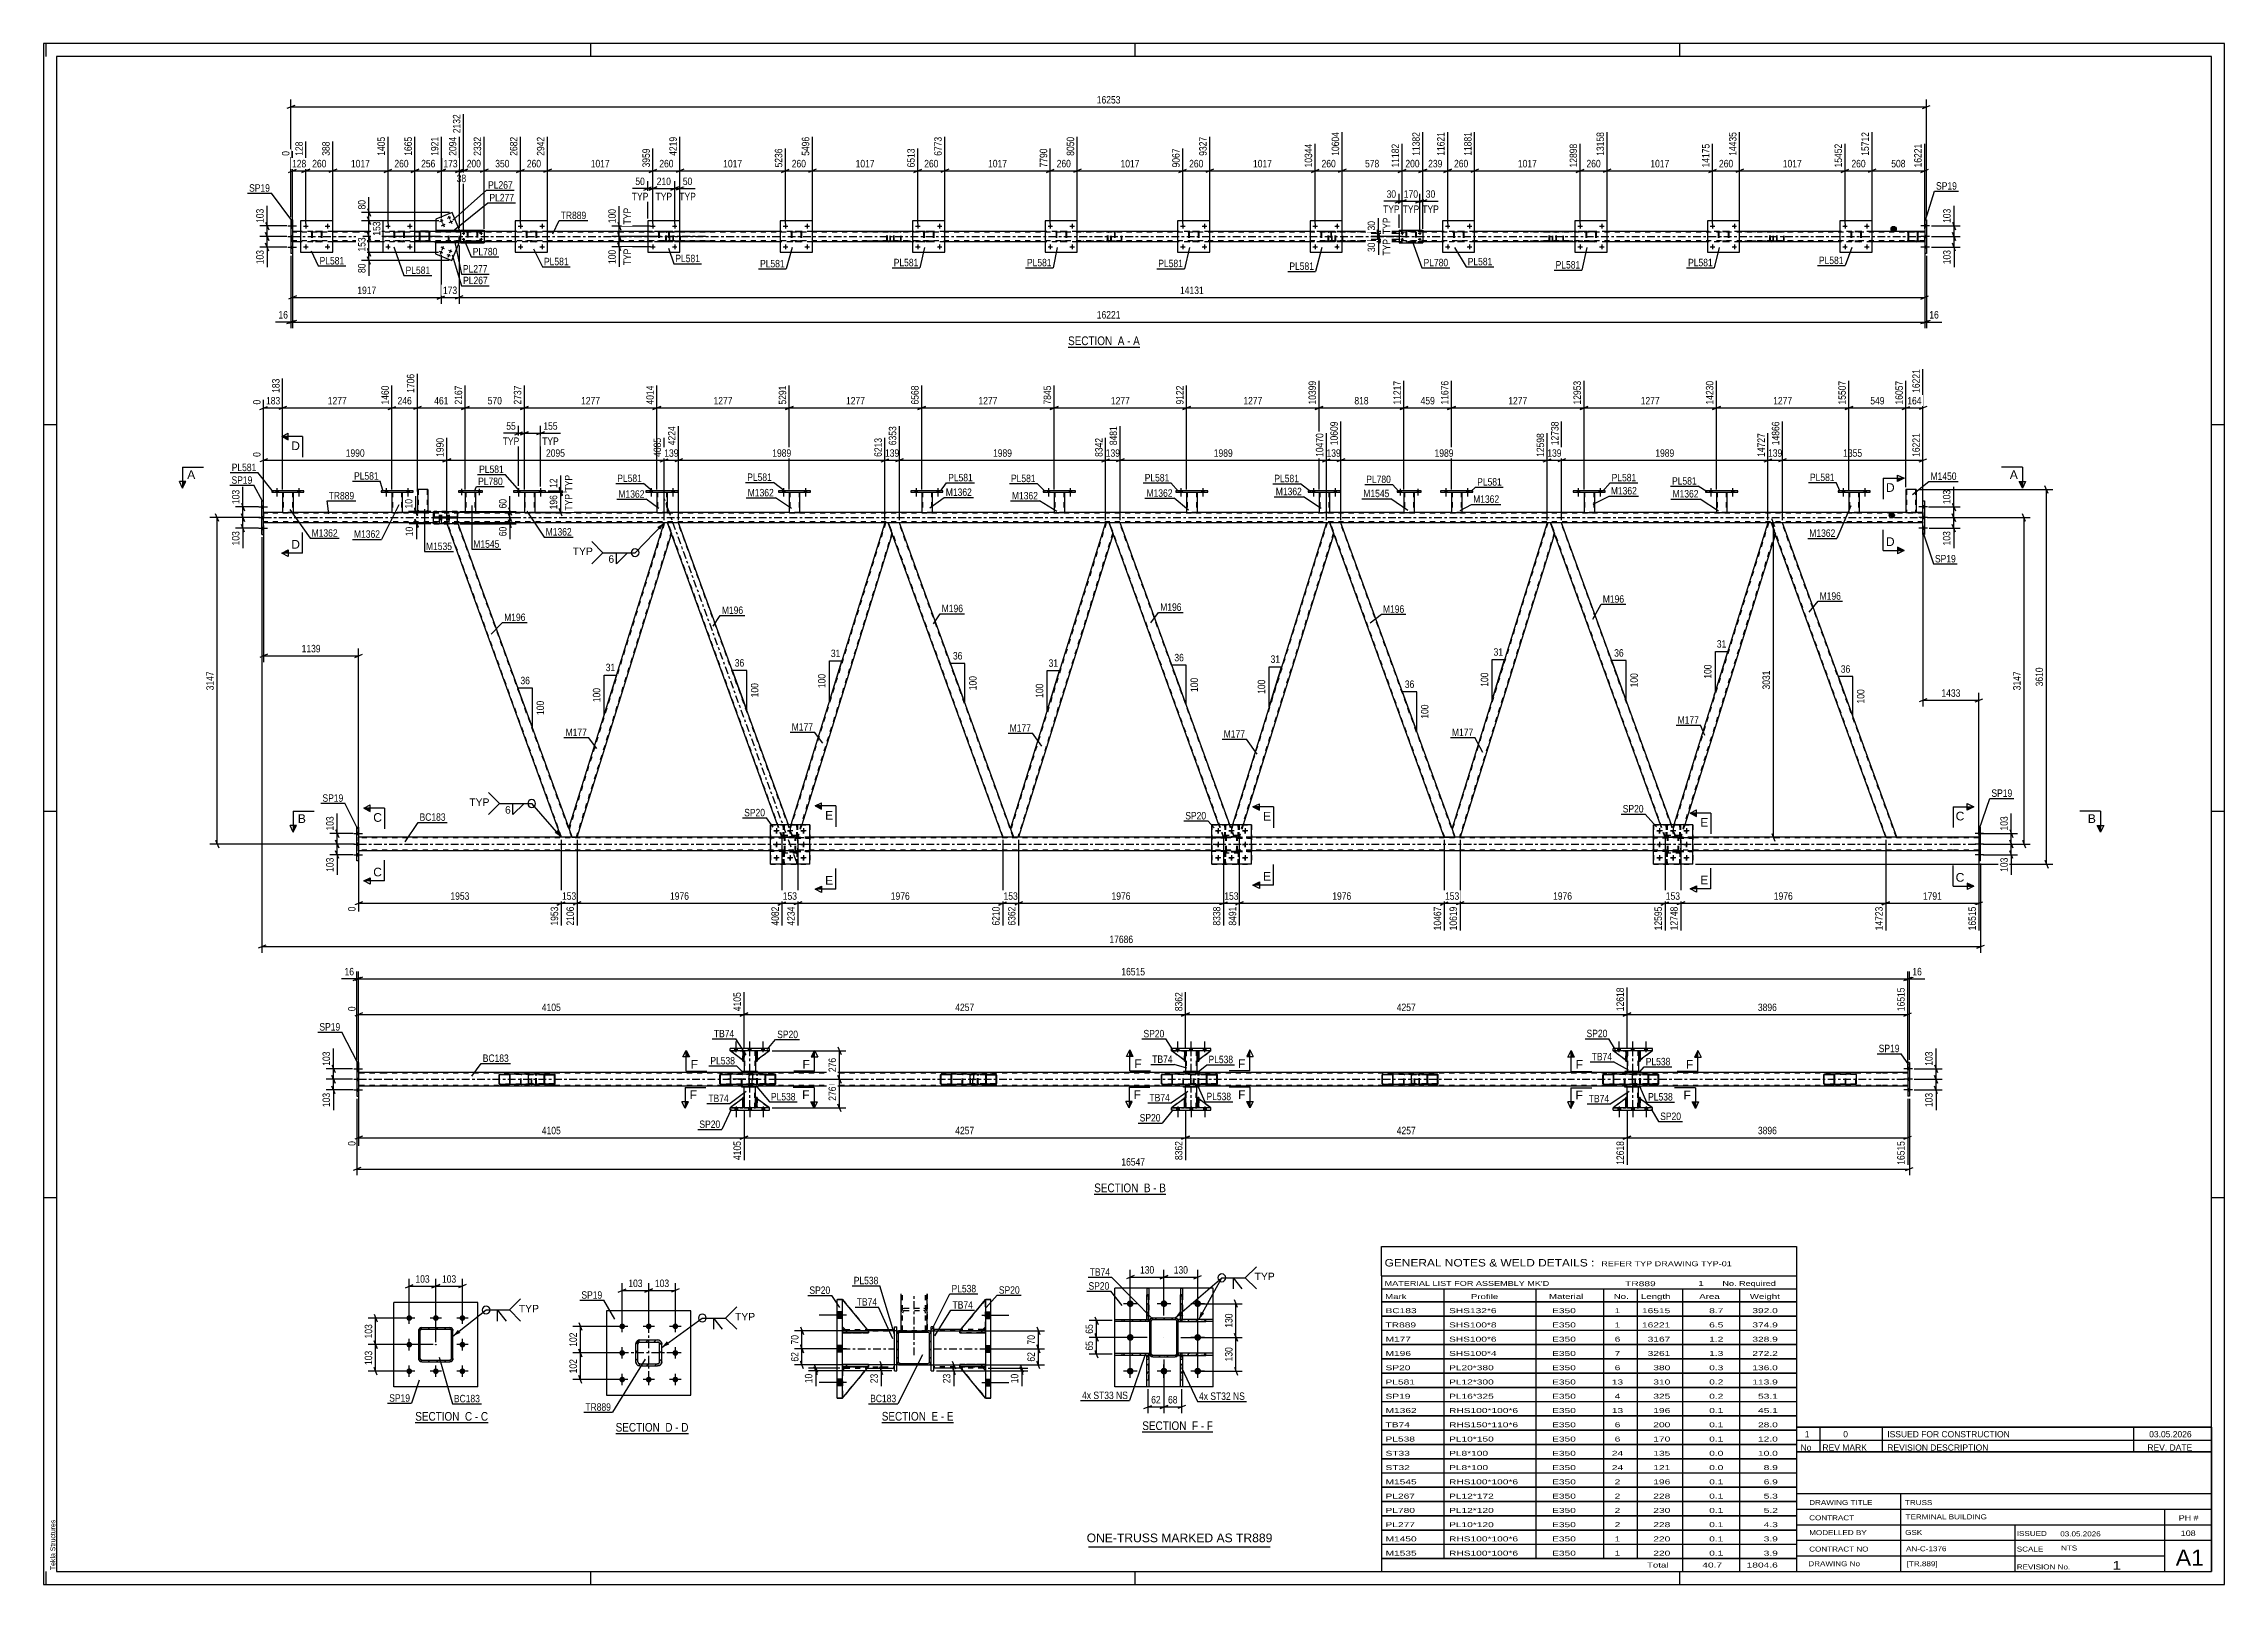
# Paper-space layout 'Layout1' of a CAD drawing. Header units: millimetres. Extents: x 0 to 841, y 0 to 594.
# The model-space entities are those that its viewports show. They can reach past a viewport. Long polylines and large blocks are cut down to what shows.
import ezdxf

# ---------------------------------------------------------------- set-up
doc = ezdxf.new("R2010")
doc.units = ezdxf.units.MM
doc.linetypes.add('DXK_LINE_DOT2', pattern=[3.9198, 1.9599, -1.9599])
doc.linetypes.add('DXK_LINE_DOT3', pattern=[5.9187, 2.979, -0.9799, 0.9799, -0.9799])
doc.layers.add('Viewport layer', color=7, linetype='Continuous', plot=False)
doc.styles.add('Arial', font='ARIAL.TTF', dxfattribs={"height": 0.2})
doc.styles.add('Arial Narrow', font='ARIALN.TTF', dxfattribs={"height": 0.2})

# ---------------------------------------------------------------- blocks, each defined once
blk = doc.blocks.new('Unknown-814185790-18 - 1708')
at = {"color": 6, "linetype": 'Continuous'}
blk.add_line((238.38, -348.87), (266.03, -348.87), dxfattribs=at)
at = {"color": 0, "linetype": 'Continuous'}
blk.add_wipeout([(256.49, -348.12), (256.49, -344.62), (238.38, -344.62), (238.38, -348.12)], dxfattribs=at)
blk.add_wipeout([(260.1, -348.12), (260.1, -344.62), (257.54, -344.62), (257.54, -348.12)], dxfattribs=at)
at = {"color": 7, "linetype": 'Continuous', "style": 'Arial Narrow'}
blk.add_text('SECTION ', height=3.34, dxfattribs=at).set_placement((238.38, -348.12))
at = {"color": 0, "linetype": 'Continuous'}
blk.add_wipeout([(262.42, -348.12), (262.42, -344.62), (261.15, -344.62), (261.15, -348.12)], dxfattribs=at)
blk.add_wipeout([(266.03, -348.12), (266.03, -344.62), (263.47, -344.62), (263.47, -348.12)], dxfattribs=at)
at = {"color": 7, "linetype": 'Continuous', "style": 'Arial Narrow'}
for s, p in [('E', (257.54, -348.12)), ('E', (263.47, -348.12)), ('-', (261.15, -348.12))]:
    blk.add_text(s, height=3.34, dxfattribs=at).set_placement(p)
blk = doc.blocks.new('Unknown-814185790-14879')
at = {"color": 7, "linetype": 'Continuous'}
for p, q in [((591.15, -360.2), (751.15, -360.2)), ((591.15, -360.21), (591.15, -406.26)), ((751.15, -360.26), (751.15, -406.26)), ((591.15, -376.26), (751.15, -376.26)), ((631.29, -376.26), (631.29, -406.26)), ((591.15, -382.26), (751.15, -382.26)), ((733.15, -406.2), (733.15, -382.2)), ((591.15, -388.26), (751.15, -388.26)), ((591.15, -394.26), (751.15, -394.26)), ((675.29, -388.26), (675.29, -406.26)), ((591.15, -400.26), (733.15, -400.26)), ((591.15, -406.26), (751.15, -406.26))]:
    blk.add_line(p, q, dxfattribs=at)
at = {"color": 7, "style": 'Arial Narrow'}
for s, height, width, p in [('CONTRACT', 1.909, 1.425378, (596.04, -386.55)), ('DRAWING TITLE', 1.9089, 1.425378, (596.04, -380.65)), ('TRUSS', 1.909, 1.425378, (632.96, -380.67)), ('TERMINAL BUILDING', 1.9089, 1.425378, (633.21, -386.18)), ('MODELLED BY', 1.9089, 1.425378, (596.04, -392.27)), ('GSK', 1.909, 1.425378, (633.04, -392.21)), ('ISSUED', 1.909, 1.425378, (676.09, -392.61)), ('03.05.2026', 1.909, 1.425378, (692.85, -392.74)), ('DRAWING No', 1.909, 1.425378, (595.71, -404.26)), ('CONTRACT NO', 1.9089, 1.425378, (596.04, -398.6)), ('AN-C-1376', 1.909, 1.425378, (633.38, -398.48)), ('[TR.889]', 1.909, 1.425378, (633.62, -404.27)), ('SCALE', 1.909, 1.425378, (676.09, -398.61)), ('REVISION No.', 1.9089, 1.425378, (676.09, -405.49)), ('1', 3.34, 1.5, (713.07, -405.58)), ('A1', 6.204, 1.25, (737.39, -404.06))]:
    blk.add_text(s, height=height, dxfattribs=dict(at, width=width)).set_placement(p)
at = {"color": 7, "linetype": 'Continuous', "style": 'Arial Narrow'}
for s, height, width, p in [('PH #', 2.1, 1.42538, (738.55, -386.7)), ('108', 2.1, 1.42538, (739.34, -392.6)), ('NTS', 1.909, 1.425378, (693.15, -398.2))]:
    blk.add_text(s, height=height, dxfattribs=dict(at, width=width)).set_placement(p)
blk = doc.blocks.new('Unknown-814185790-1133')
at = {"color": 5, "linetype": 'Continuous'}
for p, q in [((756.15, 182.74), (-84.85, 182.74)), ((-84.85, 182.74), (-84.85, -411.26)), ((-83.85, 177.74), (-83.85, 182.74)), ((751.15, 177.74), (-79.85, 177.74)), ((-79.85, 177.74), (-79.85, -406.26)), ((126.15, 177.74), (126.15, 182.74)), ((336.15, 177.74), (336.15, 182.74)), ((546.15, 177.74), (546.15, 182.74)), ((751.15, -406.26), (751.15, 177.74)), ((756.15, -411.26), (756.15, 182.74)), ((-79.85, 35.74), (-84.85, 35.74)), ((756.15, 35.74), (751.15, 35.74)), ((-79.85, -113.26), (-84.85, -113.26)), ((756.15, -113.26), (751.15, -113.26)), ((-79.85, -262.26), (-84.85, -262.26)), ((756.15, -262.26), (751.15, -262.26)), ((-84.85, -411.26), (756.15, -411.26)), ((-83.85, -411.26), (-83.85, -406.26)), ((-79.85, -406.26), (751.15, -406.26)), ((126.15, -411.26), (126.15, -406.26)), ((336.15, -411.26), (336.15, -406.26)), ((546.15, -411.26), (546.15, -406.26))]:
    blk.add_line(p, q, dxfattribs=at)
at = {"color": 174, "linetype": 'Continuous', "style": 'Arial'}
blk.add_text('Tekla Structures', height=1.9102, rotation=90, dxfattribs=at).set_placement((-80.35, -405.76))
blk = doc.blocks.new('Unknown-814185790-14880')
at = {"color": 7, "linetype": 'Continuous'}
for p, q in [((431.15, -281.01), (591.15, -281.01)), ((431.15, -292.26), (431.15, -281.01)), ((591.15, -281.01), (591.15, -292.26)), ((431.15, -292.26), (591.15, -292.26)), ((431.15, -292.26), (431.15, -297.26)), ((591.15, -292.26), (591.15, -297.26)), ((431.15, -297.26), (591.15, -297.26)), ((431.15, -297.26), (431.15, -302.26)), ((431.15, -302.26), (591.15, -302.26)), ((431.15, -302.31), (431.15, -307.71)), ((431.15, -302.31), (591.15, -302.31)), ((455.15, -297.26), (455.15, -302.26)), ((455.15, -302.26), (455.15, -307.76)), ((490.65, -297.26), (490.65, -302.26)), ((490.65, -302.26), (490.65, -307.76)), ((516.65, -297.26), (516.65, -302.26)), ((516.65, -302.26), (516.65, -307.76)), ((529.65, -297.26), (529.65, -302.26)), ((529.65, -302.26), (529.65, -307.76)), ((547.15, -297.26), (547.15, -302.26)), ((547.15, -302.26), (547.15, -307.76)), ((569.15, -297.26), (569.15, -302.26)), ((569.15, -302.26), (569.15, -307.76)), ((591.15, -297.26), (591.15, -302.26)), ((591.15, -302.31), (591.15, -307.71)), ((431.15, -307.71), (591.15, -307.71)), ((431.15, -307.81), (431.15, -313.21)), ((431.15, -307.81), (591.15, -307.81)), ((455.15, -307.76), (455.15, -313.26)), ((490.65, -307.76), (490.65, -313.26)), ((516.65, -307.76), (516.65, -313.26)), ((529.65, -307.76), (529.65, -313.26)), ((547.15, -307.76), (547.15, -313.26)), ((569.15, -307.76), (569.15, -313.26)), ((591.15, -307.81), (591.15, -313.21)), ((431.15, -313.21), (591.15, -313.21)), ((431.15, -313.31), (431.15, -318.71)), ((431.15, -313.31), (591.15, -313.31)), ((431.15, -318.71), (591.15, -318.71)), ((431.15, -318.81), (431.15, -324.21)), ((431.15, -318.81), (591.15, -318.81)), ((455.15, -313.26), (455.15, -318.76)), ((455.15, -318.76), (455.15, -324.26)), ((490.65, -313.26), (490.65, -318.76)), ((490.65, -318.76), (490.65, -324.26)), ((516.65, -313.26), (516.65, -318.76)), ((516.65, -318.76), (516.65, -324.26)), ((529.65, -313.26), (529.65, -318.76)), ((529.65, -318.76), (529.65, -324.26)), ((547.15, -313.26), (547.15, -318.76)), ((547.15, -318.76), (547.15, -324.26)), ((569.15, -313.26), (569.15, -318.76)), ((569.15, -318.76), (569.15, -324.26)), ((591.15, -313.31), (591.15, -318.71)), ((591.15, -318.81), (591.15, -324.21)), ((431.15, -324.21), (591.15, -324.21)), ((431.15, -324.31), (431.15, -329.71)), ((431.15, -324.31), (591.15, -324.31)), ((455.15, -324.26), (455.15, -329.76)), ((490.65, -324.26), (490.65, -329.76)), ((516.65, -324.26), (516.65, -329.76)), ((529.65, -324.26), (529.65, -329.76)), ((547.15, -324.26), (547.15, -329.76)), ((569.15, -324.26), (569.15, -329.76)), ((591.15, -324.31), (591.15, -329.71)), ((431.15, -329.71), (591.15, -329.71)), ((431.15, -329.81), (431.15, -335.21)), ((431.15, -329.81), (591.15, -329.81)), ((431.15, -335.21), (591.15, -335.21)), ((431.15, -335.31), (431.15, -340.71)), ((431.15, -335.31), (591.15, -335.31)), ((455.15, -329.76), (455.15, -335.26)), ((455.15, -335.26), (455.15, -340.76)), ((490.65, -329.76), (490.65, -335.26)), ((490.65, -335.26), (490.65, -340.76)), ((516.65, -329.76), (516.65, -335.26)), ((516.65, -335.26), (516.65, -340.76)), ((529.65, -329.76), (529.65, -335.26)), ((529.65, -335.26), (529.65, -340.76)), ((547.15, -329.76), (547.15, -335.26)), ((547.15, -335.26), (547.15, -340.76)), ((569.15, -329.76), (569.15, -335.26)), ((569.15, -335.26), (569.15, -340.76)), ((591.15, -329.81), (591.15, -335.21)), ((591.15, -335.31), (591.15, -340.71)), ((431.15, -340.71), (591.15, -340.71)), ((431.15, -340.81), (431.15, -346.21)), ((431.15, -340.81), (591.15, -340.81)), ((455.15, -340.76), (455.15, -346.26)), ((490.65, -340.76), (490.65, -346.26)), ((516.65, -340.76), (516.65, -346.26)), ((529.65, -340.76), (529.65, -346.26)), ((547.15, -340.76), (547.15, -346.26)), ((569.15, -340.76), (569.15, -346.26)), ((591.15, -340.81), (591.15, -346.21)), ((431.15, -346.21), (591.15, -346.21)), ((431.15, -346.31), (431.15, -351.71)), ((431.15, -346.31), (591.15, -346.31)), ((431.15, -351.71), (591.15, -351.71)), ((431.15, -351.81), (431.15, -357.21)), ((431.15, -351.81), (591.15, -351.81)), ((455.15, -346.26), (455.15, -351.76)), ((455.15, -351.76), (455.15, -357.26)), ((490.65, -346.26), (490.65, -351.76)), ((490.65, -351.76), (490.65, -357.26)), ((516.65, -346.26), (516.65, -351.76)), ((516.65, -351.76), (516.65, -357.26)), ((529.65, -346.26), (529.65, -351.76)), ((529.65, -351.76), (529.65, -357.26)), ((547.15, -346.26), (547.15, -351.76)), ((547.15, -351.76), (547.15, -357.26)), ((569.15, -346.26), (569.15, -351.76)), ((569.15, -351.76), (569.15, -357.26)), ((591.15, -346.31), (591.15, -351.71)), ((591.15, -351.81), (591.15, -357.21)), ((431.15, -357.21), (591.15, -357.21)), ((431.15, -357.31), (431.15, -362.71)), ((431.15, -357.31), (591.15, -357.31)), ((455.15, -357.26), (455.15, -362.76)), ((490.65, -357.26), (490.65, -362.76)), ((516.65, -357.26), (516.65, -362.76)), ((529.65, -357.26), (529.65, -362.76)), ((547.15, -357.26), (547.15, -362.76)), ((569.15, -357.26), (569.15, -362.76)), ((591.15, -357.31), (591.15, -362.71)), ((431.15, -362.71), (591.15, -362.71)), ((431.15, -362.81), (431.15, -368.21)), ((431.15, -362.81), (591.15, -362.81)), ((431.15, -368.21), (591.15, -368.21)), ((431.15, -368.31), (431.15, -373.71)), ((431.15, -368.31), (591.15, -368.31)), ((455.15, -362.76), (455.15, -368.26)), ((455.15, -368.26), (455.15, -373.76)), ((490.65, -362.76), (490.65, -368.26)), ((490.65, -368.26), (490.65, -373.76)), ((516.65, -362.76), (516.65, -368.26)), ((516.65, -368.26), (516.65, -373.76)), ((529.65, -362.76), (529.65, -368.26)), ((529.65, -368.26), (529.65, -373.76)), ((547.15, -362.76), (547.15, -368.26)), ((547.15, -368.26), (547.15, -373.76)), ((569.15, -362.76), (569.15, -368.26)), ((569.15, -368.26), (569.15, -373.76)), ((591.15, -362.81), (591.15, -368.21)), ((591.15, -368.31), (591.15, -373.71)), ((431.15, -373.71), (591.15, -373.71)), ((431.15, -373.81), (431.15, -379.21)), ((431.15, -373.81), (591.15, -373.81)), ((455.15, -373.76), (455.15, -379.26)), ((490.65, -373.76), (490.65, -379.26)), ((516.65, -373.76), (516.65, -379.26)), ((529.65, -373.76), (529.65, -379.26)), ((547.15, -373.76), (547.15, -379.26)), ((569.15, -373.76), (569.15, -379.26)), ((591.15, -373.81), (591.15, -379.21)), ((431.15, -379.21), (591.15, -379.21)), ((431.15, -379.31), (431.15, -384.71)), ((431.15, -379.31), (591.15, -379.31)), ((431.15, -384.71), (591.15, -384.71)), ((431.15, -384.81), (431.15, -390.21)), ((431.15, -384.81), (591.15, -384.81)), ((455.15, -379.26), (455.15, -384.76)), ((455.15, -384.76), (455.15, -390.26)), ((490.65, -379.26), (490.65, -384.76)), ((490.65, -384.76), (490.65, -390.26)), ((516.65, -379.26), (516.65, -384.76)), ((516.65, -384.76), (516.65, -390.26)), ((529.65, -379.26), (529.65, -384.76)), ((529.65, -384.76), (529.65, -390.26)), ((547.15, -379.26), (547.15, -384.76)), ((547.15, -384.76), (547.15, -390.26)), ((569.15, -379.26), (569.15, -384.76)), ((569.15, -384.76), (569.15, -390.26)), ((591.15, -379.31), (591.15, -384.71)), ((591.15, -384.81), (591.15, -390.21)), ((431.15, -390.21), (591.15, -390.21)), ((431.15, -390.31), (431.15, -395.71)), ((431.15, -390.31), (591.15, -390.31)), ((455.15, -390.26), (455.15, -395.76)), ((490.65, -390.26), (490.65, -395.76)), ((516.65, -390.26), (516.65, -395.76)), ((529.65, -390.26), (529.65, -395.76)), ((547.15, -390.26), (547.15, -395.76)), ((569.15, -390.26), (569.15, -395.76)), ((591.15, -390.31), (591.15, -395.71)), ((431.15, -395.71), (591.15, -395.71)), ((431.15, -395.81), (431.15, -401.21)), ((431.15, -395.81), (591.15, -395.81)), ((431.15, -401.21), (591.15, -401.21)), ((431.15, -401.26), (591.15, -401.26)), ((431.15, -401.26), (431.15, -406.26)), ((455.15, -395.76), (455.15, -401.26)), ((490.65, -395.76), (490.65, -401.26)), ((516.65, -395.76), (516.65, -401.26)), ((529.65, -395.76), (529.65, -401.26)), ((547.15, -395.76), (547.15, -401.26)), ((547.15, -401.26), (547.15, -406.26)), ((569.15, -395.76), (569.15, -401.26)), ((569.15, -401.26), (569.15, -406.26)), ((591.15, -395.81), (591.15, -401.21)), ((591.15, -401.26), (591.15, -406.26)), ((431.15, -406.26), (591.15, -406.26))]:
    blk.add_line(p, q, dxfattribs=at)
at = {"color": 7, "style": 'Arial Narrow'}
for s, height, width, p in [('GENERAL NOTES & WELD DETAILS :', 2.8633, 1.4, (432.31, -288.7)), ("MATERIAL LIST FOR ASSEMBLY MK'D", 1.9089, 1.6, (432.31, -296.2)), ('REFER TYP DRAWING TYP-01', 1.9089, 1.6, (515.85, -288.6)), ('TR889', 1.909, 1.794707, (525.06, -296.29)), ('1', 1.91, 1.794707, (553.24, -296.2)), ('No. Required', 1.9089, 1.6, (562.57, -296.2)), ('Mark', 1.909, 1.7, (432.49, -301.26)), ('Profile', 1.909, 1.7, (465.57, -301.26)), ('Material', 1.909, 1.7, (495.7, -301.2)), ('No.', 1.909, 1.7, (520.65, -301.2)), ('Length', 1.909, 1.7, (531.15, -301.2)), ('Area', 1.909, 1.7, (553.65, -301.2)), ('Weight', 1.909, 1.7, (573.15, -301.2))]:
    blk.add_text(s, height=height, dxfattribs=dict(at, width=width)).set_placement(p)
at = {"color": 7, "linetype": 'Continuous', "style": 'Arial Narrow'}
for s, height, width, p in [('TR889', 1.909, 1.794707, (432.65, -312.19)), ('BC183', 1.909, 1.794707, (432.65, -306.69)), ('SHS132*6', 1.909, 1.794707, (457.15, -306.69)), ('SHS100*8', 1.909, 1.794707, (457.15, -312.19)), ('E350', 1.909, 1.794707, (496.89, -306.69)), ('E350', 1.909, 1.794707, (496.89, -312.19)), ('1', 1.91, 1.794707, (521.01, -306.69)), ('1', 1.91, 1.794707, (521.01, -312.19)), ('16515', 1.909, 1.794707, (531.55, -306.69)), ('16221', 1.909, 1.794707, (531.55, -312.19)), ('8.7', 1.909, 1.794707, (557.47, -306.69)), ('6.5', 1.909, 1.794707, (557.47, -312.19)), ('392.0', 1.909, 1.794707, (574.11, -306.69)), ('374.9', 1.909, 1.794707, (574.11, -312.19)), ('M177', 1.909, 1.794707, (432.65, -317.69)), ('SHS100*6', 1.909, 1.794707, (457.15, -317.69)), ('E350', 1.909, 1.794707, (496.89, -317.69)), ('6', 1.91, 1.794707, (521.01, -317.69)), ('3167', 1.909, 1.794707, (533.74, -317.69)), ('1.2', 1.909, 1.794707, (557.47, -317.69)), ('328.9', 1.909, 1.794707, (574.11, -317.69)), ('SP20', 1.909, 1.794707, (432.65, -328.69)), ('M196', 1.909, 1.794707, (432.65, -323.19)), ('SHS100*4', 1.909, 1.794707, (457.15, -323.19)), ('PL20*380', 1.909, 1.794707, (457.15, -328.69)), ('E350', 1.909, 1.794707, (496.89, -323.19)), ('E350', 1.909, 1.794707, (496.89, -328.69)), ('7', 1.91, 1.794707, (521.01, -323.19)), ('6', 1.91, 1.794707, (521.01, -328.69)), ('3261', 1.909, 1.794707, (533.74, -323.19)), ('380', 1.909, 1.794707, (535.92, -328.69)), ('0.3', 1.909, 1.794707, (557.47, -328.69)), ('1.3', 1.909, 1.794707, (557.47, -323.19)), ('272.2', 1.909, 1.794707, (574.11, -323.19)), ('136.0', 1.909, 1.794707, (574.11, -328.69)), ('PL581', 1.909, 1.794707, (432.65, -334.19)), ('PL12*300', 1.909, 1.794707, (457.15, -334.19)), ('E350', 1.909, 1.794707, (496.89, -334.19)), ('13', 1.909, 1.794707, (519.92, -334.19)), ('310', 1.909, 1.794707, (535.92, -334.19)), ('0.2', 1.909, 1.794707, (557.47, -334.19)), ('113.9', 1.909, 1.794707, (574.11, -334.19)), ('SP19', 1.909, 1.794707, (432.65, -339.69)), ('M1362', 1.909, 1.794707, (432.65, -345.19)), ('PL16*325', 1.909, 1.794707, (457.15, -339.69)), ('RHS100*100*6', 1.9089, 1.794707, (457.15, -345.19)), ('E350', 1.909, 1.794707, (496.89, -339.69)), ('E350', 1.909, 1.794707, (496.89, -345.19)), ('13', 1.909, 1.794707, (519.92, -345.19)), ('4', 1.91, 1.794707, (521.01, -339.69)), ('325', 1.909, 1.794707, (535.92, -339.69)), ('196', 1.909, 1.794707, (535.92, -345.19)), ('0.2', 1.909, 1.794707, (557.47, -339.69)), ('0.1', 1.909, 1.794707, (557.47, -345.19)), ('45.1', 1.909, 1.794707, (576.3, -345.19)), ('53.1', 1.909, 1.794707, (576.3, -339.69)), ('TB74', 1.909, 1.794707, (432.65, -350.69)), ('RHS150*110*6', 1.9089, 1.794707, (457.15, -350.69)), ('E350', 1.909, 1.794707, (496.89, -350.69)), ('6', 1.91, 1.794707, (521.01, -350.69)), ('200', 1.909, 1.794707, (535.92, -350.69)), ('0.1', 1.909, 1.794707, (557.47, -350.69)), ('28.0', 1.909, 1.794707, (576.3, -350.69)), ('ST33', 1.909, 1.794707, (432.65, -361.69)), ('PL538', 1.909, 1.794707, (432.65, -356.19)), ('PL10*150', 1.909, 1.794707, (457.15, -356.19)), ('PL8*100', 1.909, 1.794707, (457.15, -361.69)), ('E350', 1.909, 1.794707, (496.89, -356.19)), ('E350', 1.909, 1.794707, (496.89, -361.69)), ('24', 1.909, 1.794707, (519.92, -361.69)), ('6', 1.91, 1.794707, (521.01, -356.19)), ('170', 1.909, 1.794707, (535.92, -356.19)), ('135', 1.909, 1.794707, (535.92, -361.69)), ('0.1', 1.909, 1.794707, (557.47, -356.19)), ('0.0', 1.909, 1.794707, (557.47, -361.69)), ('12.0', 1.909, 1.794707, (576.3, -356.19)), ('10.0', 1.909, 1.794707, (576.3, -361.69)), ('ST32', 1.909, 1.794707, (432.65, -367.19)), ('PL8*100', 1.909, 1.794707, (457.15, -367.19)), ('E350', 1.909, 1.794707, (496.89, -367.19)), ('24', 1.909, 1.794707, (519.92, -367.19)), ('121', 1.909, 1.794707, (535.92, -367.19)), ('0.0', 1.909, 1.794707, (557.47, -367.19)), ('8.9', 1.909, 1.794707, (578.49, -367.19)), ('M1545', 1.909, 1.794707, (432.65, -372.69)), ('PL267', 1.909, 1.794707, (432.65, -378.19)), ('RHS100*100*6', 1.9089, 1.794707, (457.15, -372.69)), ('PL12*172', 1.909, 1.794707, (457.15, -378.19)), ('E350', 1.909, 1.794707, (496.89, -372.69)), ('E350', 1.909, 1.794707, (496.89, -378.19)), ('2', 1.91, 1.794707, (521.01, -372.69)), ('2', 1.91, 1.794707, (521.01, -378.19)), ('228', 1.909, 1.794707, (535.92, -378.19)), ('196', 1.909, 1.794707, (535.92, -372.69)), ('0.1', 1.909, 1.794707, (557.47, -372.69)), ('0.1', 1.909, 1.794707, (557.47, -378.19)), ('5.3', 1.909, 1.794707, (578.49, -378.19)), ('6.9', 1.909, 1.794707, (578.49, -372.69)), ('PL780', 1.909, 1.794707, (432.65, -383.69)), ('PL12*120', 1.909, 1.794707, (457.15, -383.69)), ('E350', 1.909, 1.794707, (496.89, -383.69)), ('2', 1.91, 1.794707, (521.01, -383.69)), ('230', 1.909, 1.794707, (535.92, -383.69)), ('0.1', 1.909, 1.794707, (557.47, -383.69)), ('5.2', 1.909, 1.794707, (578.49, -383.69)), ('PL277', 1.909, 1.794707, (432.65, -389.19)), ('M1450', 1.909, 1.794707, (432.65, -394.69)), ('PL10*120', 1.909, 1.794707, (457.15, -389.19)), ('RHS100*100*6', 1.9089, 1.794707, (457.15, -394.69)), ('E350', 1.909, 1.794707, (496.89, -389.19)), ('E350', 1.909, 1.794707, (496.89, -394.69)), ('2', 1.91, 1.794707, (521.01, -389.19)), ('1', 1.91, 1.794707, (521.01, -394.69)), ('228', 1.909, 1.794707, (535.92, -389.19)), ('220', 1.909, 1.794707, (535.92, -394.69)), ('0.1', 1.909, 1.794707, (557.47, -389.19)), ('0.1', 1.909, 1.794707, (557.47, -394.69)), ('4.3', 1.909, 1.794707, (578.49, -389.19)), ('3.9', 1.909, 1.794707, (578.49, -394.69)), ('M1535', 1.909, 1.794707, (432.65, -400.19)), ('RHS100*100*6', 1.9089, 1.794707, (457.15, -400.19)), ('E350', 1.909, 1.794707, (496.89, -400.19)), ('1', 1.91, 1.794707, (521.01, -400.19)), ('Total', 1.909, 1.7, (533.49, -404.76)), ('220', 1.909, 1.794707, (535.92, -400.19)), ('40.7', 1.909, 1.794707, (554.8, -404.76)), ('0.1', 1.909, 1.794707, (557.47, -400.19)), ('1804.6', 1.909, 1.794707, (571.92, -404.76)), ('3.9', 1.909, 1.794707, (578.49, -400.19))]:
    blk.add_text(s, height=height, dxfattribs=dict(at, width=width)).set_placement(p)
blk = doc.blocks.new('Unknown-814185790-14881')
at = {"color": 7, "linetype": 'Continuous'}
blk.add_line((318.15, -396.76), (388.15, -396.76), dxfattribs=at)
at = {"color": 7, "style": 'Arial'}
blk.add_text('ONE-TRUSS MARKED AS TR889', height=3.3428, dxfattribs=at).set_placement((317.4, -395.01))
blk = doc.blocks.new('Unknown-814185790-14882')
at = {"color": 7, "linetype": 'Continuous'}
for p, q in [((591.15, -350.7), (751.15, -350.7)), ((751.15, -350.7), (591.15, -350.7)), ((591.15, -350.7), (591.15, -355.7)), ((600.15, -350.7), (600.15, -355.7)), ((624.15, -350.7), (624.15, -355.7)), ((721.15, -350.7), (721.15, -355.7)), ((751.15, -350.7), (751.15, -355.7)), ((591.15, -355.7), (751.15, -355.7)), ((591.15, -355.7), (591.15, -360.2)), ((591.15, -355.7), (751.15, -355.7)), ((751.15, -360.2), (591.15, -360.2)), ((600.15, -355.7), (600.15, -360.2)), ((624.15, -355.7), (624.15, -360.2)), ((721.15, -355.7), (721.15, -360.2)), ((751.15, -355.7), (751.15, -360.2))]:
    blk.add_line(p, q, dxfattribs=at)
at = {"color": 7, "linetype": 'Continuous', "style": 'Arial Narrow'}
for s, height, width, p in [('1', 2.39, 1.196471, (594.31, -354.56)), ('0', 2.39, 1.196471, (609.16, -354.56)), ('ISSUED FOR CONSTRUCTION', 2.3861, 1.196471, (626.15, -354.56)), ('03.05.2026', 2.386, 1.196471, (727.15, -354.56)), ('No', 2.386, 1.2, (592.7, -359.7)), ('REV MARK', 2.386, 1.2, (601.15, -359.7)), ('REVISION DESCRIPTION', 2.3861, 1.2, (626.15, -359.7)), ('REV. DATE', 2.386, 1.2, (726.44, -359.7))]:
    blk.add_text(s, height=height, dxfattribs=dict(at, width=width)).set_placement(p)
blk = doc.blocks.new('Unknown-814185790-11 - 2686')
at = {"color": 6, "linetype": 'Continuous'}
blk.add_line((310.23, 65.76), (337.88, 65.76), dxfattribs=at)
at = {"color": 0, "linetype": 'Continuous'}
blk.add_wipeout([(328.34, 66.51), (328.34, 70.01), (310.23, 70.01), (310.23, 66.51)], dxfattribs=at)
blk.add_wipeout([(331.95, 66.51), (331.95, 70.01), (329.39, 70.01), (329.39, 66.51)], dxfattribs=at)
at = {"color": 7, "linetype": 'Continuous', "style": 'Arial Narrow'}
blk.add_text('SECTION ', height=3.34, dxfattribs=at).set_placement((310.23, 66.51))
at = {"color": 0, "linetype": 'Continuous'}
blk.add_wipeout([(334.27, 66.51), (334.27, 70.01), (333, 70.01), (333, 66.51)], dxfattribs=at)
blk.add_wipeout([(337.88, 66.51), (337.88, 70.01), (335.32, 70.01), (335.32, 66.51)], dxfattribs=at)
at = {"color": 7, "linetype": 'Continuous', "style": 'Arial Narrow'}
for s, p in [('A', (329.39, 66.51)), ('-', (333, 66.51)), ('A', (335.32, 66.51))]:
    blk.add_text(s, height=3.34, dxfattribs=at).set_placement(p)
blk = doc.blocks.new('Unknown-814185790-12 - 5445')
at = {"color": 6, "linetype": 'Continuous'}
blk.add_line((320.31, -260.81), (347.96, -260.81), dxfattribs=at)
at = {"color": 0, "linetype": 'Continuous'}
blk.add_wipeout([(338.42, -260.06), (338.42, -256.56), (320.31, -256.56), (320.31, -260.06)], dxfattribs=at)
blk.add_wipeout([(342.02, -260.06), (342.02, -256.56), (339.47, -256.56), (339.47, -260.06)], dxfattribs=at)
at = {"color": 7, "linetype": 'Continuous', "style": 'Arial Narrow'}
blk.add_text('SECTION ', height=3.34, dxfattribs=at).set_placement((320.31, -260.06))
at = {"color": 0, "linetype": 'Continuous'}
blk.add_wipeout([(344.35, -260.06), (344.35, -256.56), (343.07, -256.56), (343.07, -260.06)], dxfattribs=at)
blk.add_wipeout([(347.96, -260.06), (347.96, -256.56), (345.4, -256.56), (345.4, -260.06)], dxfattribs=at)
at = {"color": 7, "linetype": 'Continuous', "style": 'Arial Narrow'}
for s, p in [('B', (339.47, -260.06)), ('-', (343.07, -260.06)), ('B', (345.4, -260.06))]:
    blk.add_text(s, height=3.34, dxfattribs=at).set_placement(p)
blk = doc.blocks.new('Unknown-814185790-15 - 12416')
at = {"color": 6, "linetype": 'Continuous'}
blk.add_line((58.48, -348.91), (86.55, -348.91), dxfattribs=at)
at = {"color": 0, "linetype": 'Continuous'}
blk.add_wipeout([(76.59, -348.16), (76.59, -344.66), (58.48, -344.66), (58.48, -348.16)], dxfattribs=at)
blk.add_wipeout([(80.41, -348.16), (80.41, -344.66), (77.64, -344.66), (77.64, -348.16)], dxfattribs=at)
at = {"color": 7, "linetype": 'Continuous', "style": 'Arial Narrow'}
blk.add_text('SECTION ', height=3.34, dxfattribs=at).set_placement((58.48, -348.16))
at = {"color": 0, "linetype": 'Continuous'}
blk.add_wipeout([(82.73, -348.16), (82.73, -344.66), (81.46, -344.66), (81.46, -348.16)], dxfattribs=at)
blk.add_wipeout([(86.55, -348.16), (86.55, -344.66), (83.78, -344.66), (83.78, -348.16)], dxfattribs=at)
at = {"color": 7, "linetype": 'Continuous', "style": 'Arial Narrow'}
for s, p in [('C', (77.64, -348.16)), ('C', (83.78, -348.16)), ('-', (81.46, -348.16))]:
    blk.add_text(s, height=3.34, dxfattribs=at).set_placement(p)
blk = doc.blocks.new('Unknown-814185790-16 - 2047')
at = {"color": 6, "linetype": 'Continuous'}
blk.add_line((135.76, -353.13), (163.83, -353.13), dxfattribs=at)
at = {"color": 0, "linetype": 'Continuous'}
blk.add_wipeout([(153.87, -352.38), (153.87, -348.88), (135.76, -348.88), (135.76, -352.38)], dxfattribs=at)
blk.add_wipeout([(157.69, -352.38), (157.69, -348.88), (154.92, -348.88), (154.92, -352.38)], dxfattribs=at)
at = {"color": 7, "linetype": 'Continuous', "style": 'Arial Narrow'}
blk.add_text('SECTION ', height=3.34, dxfattribs=at).set_placement((135.76, -352.38))
at = {"color": 0, "linetype": 'Continuous'}
blk.add_wipeout([(160.01, -352.38), (160.01, -348.88), (158.74, -348.88), (158.74, -352.38)], dxfattribs=at)
blk.add_wipeout([(163.83, -352.38), (163.83, -348.88), (161.06, -348.88), (161.06, -352.38)], dxfattribs=at)
at = {"color": 7, "linetype": 'Continuous', "style": 'Arial Narrow'}
for s, p in [('D', (154.92, -352.38)), ('-', (158.74, -352.38)), ('D', (161.06, -352.38))]:
    blk.add_text(s, height=3.34, dxfattribs=at).set_placement(p)
blk = doc.blocks.new('Unknown-814185790-17 - 2317')
at = {"color": 6, "linetype": 'Continuous'}
blk.add_line((338.86, -352.51), (366.08, -352.51), dxfattribs=at)
at = {"color": 0, "linetype": 'Continuous'}
blk.add_wipeout([(356.97, -351.76), (356.97, -348.26), (338.86, -348.26), (338.86, -351.76)], dxfattribs=at)
blk.add_wipeout([(360.36, -351.76), (360.36, -348.26), (358.02, -348.26), (358.02, -351.76)], dxfattribs=at)
at = {"color": 7, "linetype": 'Continuous', "style": 'Arial Narrow'}
blk.add_text('SECTION ', height=3.34, dxfattribs=at).set_placement((338.86, -351.76))
at = {"color": 0, "linetype": 'Continuous'}
blk.add_wipeout([(362.68, -351.76), (362.68, -348.26), (361.41, -348.26), (361.41, -351.76)], dxfattribs=at)
blk.add_wipeout([(366.08, -351.76), (366.08, -348.26), (363.73, -348.26), (363.73, -351.76)], dxfattribs=at)
at = {"color": 7, "linetype": 'Continuous', "style": 'Arial Narrow'}
for s, p in [('F', (358.02, -351.76)), ('-', (361.41, -351.76)), ('F', (363.73, -351.76))]:
    blk.add_text(s, height=3.34, dxfattribs=at).set_placement(p)
blk = doc.blocks.new('Part-814185790-1843 - 1708')
at = {"color": 2, "linetype": 'Continuous'}
for p, q in [((278.43, -301.44), (280.43, -301.44)), ((278.43, -301.44), (278.43, -301.44)), ((278.43, -301.44), (278.43, -339.44)), ((280.43, -301.44), (280.43, -301.44)), ((280.43, -339.44), (280.43, -301.44)), ((280.43, -339.44), (278.43, -339.44))]:
    blk.add_line(p, q, dxfattribs=at)
at = {"color": 7, "linetype": 'DXK_LINE_DOT2'}
for p, q in [((280.43, -301.44), (278.43, -301.44)), ((278.43, -339.44), (278.43, -339.44)), ((278.43, -339.44), (280.43, -339.44)), ((280.43, -339.44), (280.43, -339.44))]:
    blk.add_line(p, q, dxfattribs=at)
blk = doc.blocks.new('Bolt-814185790-1746 - 1708')
at = {"linetype": 'Continuous'}
for points in [[(223.23, -308.74), (223.23, -306.14), (221.23, -306.14), (221.23, -308.74)], [(223.23, -308.74), (223.23, -306.14), (221.23, -306.14), (221.23, -308.74)], [(223.23, -308.74), (223.23, -306.14), (221.23, -306.14), (221.23, -308.74)], [(223.23, -321.74), (223.23, -319.14), (221.23, -319.14), (221.23, -321.74)], [(223.23, -321.74), (223.23, -319.14), (221.23, -319.14), (221.23, -321.74)], [(223.23, -334.74), (223.23, -332.14), (221.23, -332.14), (221.23, -334.74)], [(223.23, -334.74), (223.23, -332.14), (221.23, -332.14), (221.23, -334.74)], [(223.23, -334.74), (223.23, -332.14), (221.23, -332.14), (221.23, -334.74)]]:
    blk.add_hatch(color=1, dxfattribs=at).paths.add_polyline_path(points)
at = {"color": 1, "linetype": 'Continuous'}
for p, q in [((224.73, -307.44), (214.23, -307.44)), ((224.73, -307.44), (214.23, -307.44)), ((224.73, -307.44), (214.23, -307.44)), ((223.23, -306.14), (221.23, -306.14)), ((223.23, -306.14), (221.23, -306.14)), ((223.23, -306.14), (221.23, -306.14)), ((223.23, -308.74), (221.23, -308.74)), ((223.23, -308.74), (221.23, -308.74)), ((223.23, -308.74), (221.23, -308.74)), ((223.23, -319.14), (221.23, -319.14)), ((223.23, -319.14), (221.23, -319.14)), ((224.73, -320.44), (214.23, -320.44)), ((224.73, -320.44), (214.23, -320.44)), ((223.23, -321.74), (221.23, -321.74)), ((223.23, -321.74), (221.23, -321.74)), ((224.73, -333.44), (214.23, -333.44)), ((224.73, -333.44), (214.23, -333.44)), ((224.73, -333.44), (214.23, -333.44)), ((223.23, -332.14), (221.23, -332.14)), ((223.23, -332.14), (221.23, -332.14)), ((223.23, -332.14), (221.23, -332.14)), ((223.23, -334.74), (221.23, -334.74)), ((223.23, -334.74), (221.23, -334.74)), ((223.23, -334.74), (221.23, -334.74))]:
    blk.add_line(p, q, dxfattribs=at)
blk = doc.blocks.new('Part-814185790-1849 - 1708')
at = {"color": 2, "linetype": 'Continuous'}
for p, q in [((223.23, -301.43), (223.23, -301.43)), ((233.23, -313.54), (223.23, -301.44)), ((224.72, -313.53), (223.23, -312.04)), ((231.99, -313.54), (233.23, -313.54)), ((233.23, -313.54), (233.23, -313.54))]:
    blk.add_line(p, q, dxfattribs=at)
at = {"color": 7, "linetype": 'DXK_LINE_DOT2'}
for p, q in [((223.23, -301.43), (233.23, -313.54)), ((223.23, -301.44), (223.23, -301.43)), ((223.23, -312.04), (223.23, -301.43)), ((224.73, -313.54), (223.23, -312.04)), ((224.73, -313.54), (224.72, -313.53)), ((233.23, -313.54), (224.73, -313.54)), ((224.73, -313.54), (224.73, -313.54)), ((224.73, -313.54), (231.99, -313.54))]:
    blk.add_line(p, q, dxfattribs=at)
blk = doc.blocks.new('Bolt-814185790-1747 - 1708')
at = {"linetype": 'Continuous'}
for points in [[(280.43, -308.74), (280.43, -306.14), (278.43, -306.14), (278.43, -308.74)], [(280.43, -308.74), (280.43, -306.14), (278.43, -306.14), (278.43, -308.74)], [(280.43, -308.74), (280.43, -306.14), (278.43, -306.14), (278.43, -308.74)], [(280.43, -321.74), (280.43, -319.14), (278.43, -319.14), (278.43, -321.74)], [(280.43, -321.74), (280.43, -319.14), (278.43, -319.14), (278.43, -321.74)], [(280.43, -334.74), (280.43, -332.14), (278.43, -332.14), (278.43, -334.74)], [(280.43, -334.74), (280.43, -332.14), (278.43, -332.14), (278.43, -334.74)], [(280.43, -334.74), (280.43, -332.14), (278.43, -332.14), (278.43, -334.74)]]:
    blk.add_hatch(color=1, dxfattribs=at).paths.add_polyline_path(points)
at = {"color": 1, "linetype": 'Continuous'}
for p, q in [((276.93, -307.44), (287.43, -307.44)), ((276.93, -307.44), (287.43, -307.44)), ((276.93, -307.44), (287.43, -307.44)), ((278.43, -306.14), (280.43, -306.14)), ((278.43, -306.14), (280.43, -306.14)), ((278.43, -306.14), (280.43, -306.14)), ((278.43, -308.74), (280.43, -308.74)), ((278.43, -308.74), (280.43, -308.74)), ((278.43, -308.74), (280.43, -308.74)), ((278.43, -319.14), (280.43, -319.14)), ((278.43, -319.14), (280.43, -319.14)), ((276.93, -320.44), (287.43, -320.44)), ((276.93, -320.44), (287.43, -320.44)), ((278.43, -321.74), (280.43, -321.74)), ((278.43, -321.74), (280.43, -321.74)), ((276.93, -333.44), (287.43, -333.44)), ((276.93, -333.44), (287.43, -333.44)), ((276.93, -333.44), (287.43, -333.44)), ((278.43, -332.14), (280.43, -332.14)), ((278.43, -332.14), (280.43, -332.14)), ((278.43, -332.14), (280.43, -332.14)), ((278.43, -334.74), (280.43, -334.74)), ((278.43, -334.74), (280.43, -334.74)), ((278.43, -334.74), (280.43, -334.74))]:
    blk.add_line(p, q, dxfattribs=at)
blk = doc.blocks.new('Part-814185790-1844 - 1708')
at = {"color": 2, "linetype": 'Continuous'}
for p, q in [((223.23, -314.33), (223.23, -313.53)), ((223.23, -313.53), (231.99, -313.53)), ((233.23, -314.33), (223.23, -314.33)), ((223.23, -314.33), (223.23, -314.33)), ((233.23, -314.33), (233.23, -313.53)), ((233.23, -313.53), (233.23, -313.53))]:
    blk.add_line(p, q, dxfattribs=at)
at = {"color": 7, "linetype": 'DXK_LINE_DOT2'}
for p, q in [((224.73, -313.53), (223.23, -313.53)), ((223.23, -314.33), (224.73, -314.33)), ((224.73, -314.33), (224.73, -313.53)), ((224.73, -313.53), (233.23, -313.53)), ((224.73, -314.33), (233.23, -314.33))]:
    blk.add_line(p, q, dxfattribs=at)
blk = doc.blocks.new('Part-814185790-1838 - 1708')
at = {"color": 2, "linetype": 'Continuous'}
for p, q in [((221.23, -301.44), (221.23, -301.44)), ((221.23, -301.44), (223.23, -301.44)), ((221.23, -339.44), (221.23, -301.44)), ((223.23, -301.44), (223.23, -301.44)), ((223.23, -339.44), (223.23, -301.44)), ((223.23, -339.44), (221.23, -339.44))]:
    blk.add_line(p, q, dxfattribs=at)
at = {"color": 7, "linetype": 'DXK_LINE_DOT2'}
for p, q in [((223.23, -301.44), (221.23, -301.44)), ((221.23, -339.44), (221.23, -339.44)), ((221.23, -339.44), (223.23, -339.44)), ((223.23, -339.44), (223.23, -339.44))]:
    blk.add_line(p, q, dxfattribs=at)
blk = doc.blocks.new('Part-814185790-1845 - 1708')
at = {"color": 2, "linetype": 'Continuous'}
for p, q in [((223.23, -327.33), (223.23, -326.53)), ((233.23, -326.53), (223.23, -326.53)), ((233.23, -327.33), (223.23, -327.33)), ((223.23, -327.33), (223.23, -327.33)), ((233.23, -327.33), (233.23, -326.53))]:
    blk.add_line(p, q, dxfattribs=at)
at = {"color": 7, "linetype": 'DXK_LINE_DOT2'}
for p, q in [((224.73, -326.53), (223.23, -326.53)), ((223.23, -327.33), (224.73, -327.33)), ((224.73, -327.33), (224.73, -326.53)), ((233.23, -326.53), (224.73, -326.53)), ((224.73, -327.33), (233.23, -327.33))]:
    blk.add_line(p, q, dxfattribs=at)
blk = doc.blocks.new('Part-814185790-1910 - 1708')
at = {"linetype": 'Continuous'}
h = blk.add_hatch(dxfattribs=at)
h.set_pattern_fill('', scale=0.7, style=0, pattern_type=0)
h.set_pattern_definition([(45, (245.4337, -313.4762), (-1.57154, 1.57154), [])])
h.paths.add_polyline_path([(256.23, -313.48), (245.43, -313.48), (244.97, -313.57), (244.59, -313.83), (244.33, -314.22), (244.23, -314.68), (244.23, -325.48), (244.33, -325.94), (244.59, -326.32), (244.97, -326.58), (245.43, -326.68), (256.23, -326.68), (256.69, -326.58), (257.08, -326.32), (257.34, -325.94), (257.43, -325.48), (257.43, -314.68), (257.34, -314.22), (257.08, -313.83), (256.69, -313.57)])
h.paths.add_polyline_path([(256.79, -314.45), (256.83, -314.68), (256.83, -325.48), (256.79, -325.71), (256.66, -325.9), (256.46, -326.03), (256.23, -326.08), (245.43, -326.08), (245.2, -326.03), (245.01, -325.9), (244.88, -325.71), (244.83, -325.48), (244.83, -314.68), (244.88, -314.45), (245.01, -314.25), (245.2, -314.12), (245.43, -314.08), (256.23, -314.08), (256.46, -314.12), (256.66, -314.25)])
at = {"color": 2, "linetype": 'Continuous'}
for p, q in [((244.33, -314.22), (244.23, -314.68)), ((244.23, -325.48), (244.23, -314.68)), ((244.83, -314.68), (244.88, -314.45)), ((244.83, -325.48), (244.83, -314.68)), ((244.88, -314.45), (245.01, -314.25)), ((245.43, -313.48), (244.97, -313.57)), ((245.01, -314.25), (245.2, -314.12)), ((245.2, -314.12), (245.43, -314.08)), ((245.43, -313.48), (256.23, -313.48)), ((245.43, -314.08), (256.23, -314.08)), ((256.69, -313.57), (256.23, -313.48)), ((256.23, -314.08), (256.46, -314.12)), ((256.46, -314.12), (256.66, -314.25)), ((256.66, -314.25), (256.79, -314.45)), ((256.79, -314.45), (256.83, -314.68)), ((256.83, -325.48), (256.83, -314.68)), ((257.43, -314.68), (257.34, -314.22)), ((257.43, -325.48), (257.43, -314.68)), ((244.23, -325.48), (244.33, -325.94)), ((244.88, -325.71), (244.83, -325.48)), ((245.01, -325.9), (244.88, -325.71)), ((244.97, -326.58), (245.43, -326.68)), ((245.2, -326.03), (245.01, -325.9)), ((245.43, -326.08), (245.2, -326.03)), ((245.43, -326.08), (256.23, -326.08)), ((245.43, -326.68), (256.23, -326.68)), ((256.46, -326.03), (256.23, -326.08)), ((256.23, -326.68), (256.69, -326.58)), ((256.66, -325.9), (256.46, -326.03)), ((256.79, -325.71), (256.66, -325.9)), ((256.83, -325.48), (256.79, -325.71)), ((257.34, -325.94), (257.43, -325.48))]:
    blk.add_line(p, q, dxfattribs=at)
at = {"color": 7, "linetype": 'DXK_LINE_DOT3'}
blk.add_line((250.83, -320.08), (250.83, -320.08), dxfattribs=at)
at = {"color": 2, "linetype": 'Continuous'}
for centre, start, end in [((245.43, -314.68), 112.5, 157.5), ((256.23, -314.68), 22.5, 67.5), ((245.43, -325.48), 202.5, 247.5), ((256.23, -325.48), 292.5, 337.5)]:
    blk.add_arc(centre, 1.2, start, end, dxfattribs=at)
blk = doc.blocks.new('Part-814185790-1846 - 1708')
at = {"color": 7, "linetype": 'DXK_LINE_DOT2'}
for p, q in [((223.23, -313.53), (224.73, -313.53)), ((233.23, -313.53), (223.23, -313.53)), ((223.23, -313.53), (223.23, -313.53)), ((223.23, -313.53), (223.23, -314.33)), ((223.23, -313.53), (223.23, -314.33)), ((224.73, -314.33), (223.23, -314.33)), ((223.23, -314.33), (233.23, -314.33)), ((223.23, -314.33), (223.23, -314.33)), ((224.73, -313.53), (233.23, -313.53)), ((224.73, -313.53), (224.73, -314.33)), ((233.23, -314.33), (224.73, -314.33)), ((233.23, -313.53), (233.23, -314.33))]:
    blk.add_line(p, q, dxfattribs=at)
blk = doc.blocks.new('Part-814185790-1847 - 1708')
at = {"color": 7, "linetype": 'DXK_LINE_DOT2'}
for p, q in [((223.23, -326.53), (224.73, -326.53)), ((233.23, -326.53), (223.23, -326.53)), ((223.23, -326.53), (223.23, -326.53)), ((223.23, -326.53), (223.23, -327.33)), ((223.23, -326.53), (223.23, -327.33)), ((224.73, -327.33), (223.23, -327.33)), ((223.23, -327.33), (233.23, -327.33)), ((223.23, -327.33), (223.23, -327.33)), ((224.73, -326.53), (233.23, -326.53)), ((224.73, -326.53), (224.73, -327.33)), ((233.23, -327.33), (224.73, -327.33)), ((233.23, -326.53), (233.23, -327.33))]:
    blk.add_line(p, q, dxfattribs=at)
blk = doc.blocks.new('Part-814185790-1848 - 1708')
at = {"color": 7, "linetype": 'DXK_LINE_DOT2'}
for p, q in [((223.23, -312.04), (223.23, -301.43)), ((223.23, -301.43), (233.23, -313.54)), ((223.23, -301.43), (233.23, -313.54)), ((224.73, -313.54), (223.23, -312.04)), ((224.73, -313.54), (223.23, -312.04)), ((233.23, -313.54), (224.73, -313.54)), ((224.73, -313.54), (224.73, -313.54)), ((224.73, -313.54), (233.23, -313.54)), ((233.23, -313.54), (233.23, -313.54))]:
    blk.add_line(p, q, dxfattribs=at)
blk = doc.blocks.new('Part-814185790-1850 - 1708')
at = {"color": 7, "linetype": 'DXK_LINE_DOT2'}
for p, q in [((224.73, -327.35), (223.23, -328.85)), ((223.23, -339.43), (233.23, -327.35)), ((223.23, -328.85), (224.73, -327.35)), ((233.23, -327.35), (223.23, -339.43)), ((233.23, -327.35), (224.73, -327.35)), ((224.73, -327.35), (224.73, -327.35)), ((224.73, -327.35), (233.23, -327.35)), ((233.23, -327.35), (233.23, -327.35)), ((223.23, -328.85), (223.23, -339.43))]:
    blk.add_line(p, q, dxfattribs=at)
blk = doc.blocks.new('Part-814185790-1851 - 1708')
at = {"color": 2, "linetype": 'Continuous'}
for p, q in [((224.73, -327.35), (223.23, -328.85)), ((223.23, -339.43), (233.23, -327.35)), ((233.23, -327.35), (224.73, -327.35)), ((224.73, -327.35), (224.73, -327.35)), ((233.23, -327.35), (233.23, -327.35))]:
    blk.add_line(p, q, dxfattribs=at)
at = {"color": 7, "linetype": 'DXK_LINE_DOT2'}
for p, q in [((223.23, -328.85), (224.73, -327.35)), ((223.23, -339.43), (233.23, -327.35)), ((224.73, -327.35), (233.23, -327.35)), ((223.23, -328.85), (223.23, -339.43))]:
    blk.add_line(p, q, dxfattribs=at)
blk = doc.blocks.new('Part-814185790-1852 - 1708')
at = {"color": 2, "linetype": 'Continuous'}
for p, q in [((268.44, -313.53), (268.43, -313.53)), ((268.43, -313.53), (268.43, -314.33)), ((268.43, -314.33), (278.43, -314.33)), ((278.43, -313.53), (269.68, -313.53)), ((278.43, -313.53), (278.43, -313.53)), ((278.43, -313.53), (278.43, -314.33))]:
    blk.add_line(p, q, dxfattribs=at)
at = {"color": 7, "linetype": 'DXK_LINE_DOT2'}
for p, q in [((268.43, -314.33), (276.93, -314.33)), ((269.68, -313.53), (268.44, -313.53)), ((276.93, -313.53), (268.44, -313.53)), ((276.93, -313.53), (278.43, -313.53)), ((276.93, -313.53), (276.93, -314.33)), ((276.93, -314.33), (278.43, -314.33)), ((278.43, -313.53), (278.43, -313.53))]:
    blk.add_line(p, q, dxfattribs=at)
blk = doc.blocks.new('Part-814185790-1853 - 1708')
at = {"color": 2, "linetype": 'Continuous'}
for p, q in [((268.43, -326.53), (278.43, -326.53)), ((268.43, -326.53), (268.43, -327.33)), ((278.43, -327.33), (268.43, -327.33)), ((278.43, -326.53), (278.43, -326.53)), ((278.43, -327.33), (278.43, -326.53))]:
    blk.add_line(p, q, dxfattribs=at)
at = {"color": 7, "linetype": 'DXK_LINE_DOT2'}
for p, q in [((276.93, -326.53), (268.43, -326.53)), ((268.43, -327.33), (276.93, -327.33)), ((278.43, -326.53), (276.93, -326.53)), ((276.93, -326.53), (276.93, -327.33)), ((276.93, -327.33), (278.43, -327.33)), ((278.43, -326.53), (278.43, -326.53))]:
    blk.add_line(p, q, dxfattribs=at)
blk = doc.blocks.new('Part-814185790-1854 - 1708')
at = {"color": 7, "linetype": 'DXK_LINE_DOT2'}
for p, q in [((268.43, -314.33), (268.43, -313.53)), ((268.43, -313.53), (276.93, -313.53)), ((278.43, -313.53), (268.43, -313.53)), ((276.93, -314.33), (268.43, -314.33)), ((268.43, -314.33), (278.43, -314.33)), ((276.93, -314.33), (276.93, -313.53)), ((276.93, -313.53), (278.43, -313.53)), ((278.43, -314.33), (276.93, -314.33)), ((278.43, -314.33), (278.43, -313.53)), ((278.43, -314.33), (278.43, -313.53)), ((278.43, -313.53), (278.43, -313.53)), ((278.43, -314.33), (278.43, -314.33))]:
    blk.add_line(p, q, dxfattribs=at)
blk = doc.blocks.new('Part-814185790-1855 - 1708')
at = {"color": 7, "linetype": 'DXK_LINE_DOT2'}
for p, q in [((268.43, -327.33), (268.43, -326.53)), ((268.43, -326.53), (276.93, -326.53)), ((278.43, -326.53), (268.43, -326.53)), ((276.93, -327.33), (268.43, -327.33)), ((268.43, -327.33), (278.43, -327.33)), ((276.93, -327.33), (276.93, -326.53)), ((276.93, -326.53), (278.43, -326.53)), ((278.43, -327.33), (276.93, -327.33)), ((278.43, -327.33), (278.43, -326.53)), ((278.43, -327.33), (278.43, -326.53)), ((278.43, -326.53), (278.43, -326.53)), ((278.43, -327.33), (278.43, -327.33))]:
    blk.add_line(p, q, dxfattribs=at)
blk = doc.blocks.new('Part-814185790-1920 - 1708')
at = {"color": 2, "linetype": 'Continuous'}
for p, q in [((245.83, -313.48), (245.83, -299.23)), ((255.83, -313.48), (255.83, -299.23))]:
    blk.add_line(p, q, dxfattribs=at)
at = {"color": 7, "linetype": 'DXK_LINE_DOT2'}
for p, q in [((246.43, -313.48), (246.43, -299.23)), ((255.23, -313.48), (255.23, -299.23)), ((245.83, -306.66), (245.93, -305.95)), ((245.93, -305.95), (246.19, -305.34)), ((246.19, -305.34), (246.57, -304.94)), ((246.48, -306.3), (246.43, -306.66)), ((246.61, -306), (246.48, -306.3)), ((246.57, -304.94), (247.03, -304.8)), ((246.8, -305.8), (246.61, -306)), ((247.03, -305.73), (246.8, -305.8)), ((247.03, -304.8), (254.63, -304.8)), ((247.03, -305.73), (254.63, -305.73)), ((254.63, -304.8), (255.09, -304.94)), ((254.86, -305.8), (254.63, -305.73)), ((255.06, -306), (254.86, -305.8)), ((255.19, -306.3), (255.06, -306)), ((255.09, -304.94), (255.48, -305.34)), ((255.23, -306.66), (255.19, -306.3)), ((255.48, -305.34), (255.74, -305.95)), ((255.74, -305.95), (255.83, -306.66)), ((255.83, -313.48), (245.83, -313.48))]:
    blk.add_line(p, q, dxfattribs=at)
blk = doc.blocks.new('Part-814185790-1856 - 1708')
at = {"color": 7, "linetype": 'DXK_LINE_DOT2'}
for p, q in [((278.43, -301.43), (268.43, -313.54)), ((268.43, -313.54), (278.43, -301.43)), ((278.43, -312.04), (278.43, -301.43)), ((268.43, -313.54), (276.93, -313.54)), ((268.43, -313.54), (268.43, -313.54)), ((276.93, -313.54), (268.43, -313.54)), ((276.93, -313.54), (278.43, -312.04)), ((276.93, -313.54), (278.43, -312.04)), ((276.93, -313.54), (276.93, -313.54))]:
    blk.add_line(p, q, dxfattribs=at)
blk = doc.blocks.new('Part-814185790-1921 - 1708')
at = {"color": 7, "linetype": 'DXK_LINE_DOT2'}
for p, q in [((245.83, -313.48), (245.83, -299.23)), ((246.23, -313.48), (246.23, -299.23)), ((255.43, -313.48), (255.43, -299.23)), ((255.83, -299.23), (255.83, -313.48)), ((255.83, -313.48), (245.83, -313.48))]:
    blk.add_line(p, q, dxfattribs=at)
at = {"color": 7, "linetype": 'DXK_LINE_DOT3'}
blk.add_line((250.83, -322.87), (250.83, -299.23), dxfattribs=at)
blk = doc.blocks.new('Part-814185790-1857 - 1708')
at = {"color": 7, "linetype": 'DXK_LINE_DOT2'}
for p, q in [((278.43, -301.43), (268.43, -313.54)), ((278.43, -301.44), (278.43, -301.43)), ((278.43, -312.04), (278.43, -301.43)), ((276.93, -313.54), (268.43, -313.54)), ((276.93, -313.54), (269.68, -313.54)), ((276.93, -313.54), (278.43, -312.04)), ((276.93, -313.54), (276.94, -313.53)), ((276.93, -313.54), (276.93, -313.54))]:
    blk.add_line(p, q, dxfattribs=at)
at = {"color": 2, "linetype": 'Continuous'}
for p, q in [((268.43, -313.54), (278.43, -301.44)), ((278.43, -301.43), (278.43, -301.43)), ((269.68, -313.54), (268.43, -313.54)), ((268.43, -313.54), (268.43, -313.54)), ((276.94, -313.53), (278.43, -312.04))]:
    blk.add_line(p, q, dxfattribs=at)
blk = doc.blocks.new('Part-814185790-1858 - 1708')
at = {"color": 7, "linetype": 'DXK_LINE_DOT2'}
for p, q in [((268.43, -327.35), (276.93, -327.35)), ((278.43, -339.43), (268.43, -327.35)), ((268.43, -327.35), (268.43, -327.35)), ((276.93, -327.35), (268.43, -327.35)), ((268.43, -327.35), (278.43, -339.43)), ((276.93, -327.35), (278.43, -328.85)), ((276.93, -327.35), (276.93, -327.35)), ((278.43, -328.85), (276.93, -327.35)), ((278.43, -328.85), (278.43, -339.43))]:
    blk.add_line(p, q, dxfattribs=at)
blk = doc.blocks.new('Part-814185790-1859 - 1708')
at = {"color": 2, "linetype": 'Continuous'}
for p, q in [((268.43, -327.35), (268.43, -327.35)), ((276.93, -327.35), (268.43, -327.35)), ((278.43, -339.43), (268.43, -327.35)), ((276.93, -327.35), (276.93, -327.35)), ((276.93, -327.35), (278.43, -328.85))]:
    blk.add_line(p, q, dxfattribs=at)
at = {"color": 7, "linetype": 'DXK_LINE_DOT2'}
for p, q in [((268.43, -327.35), (276.93, -327.35)), ((278.43, -339.43), (268.43, -327.35)), ((276.93, -327.35), (278.43, -328.85)), ((278.43, -328.85), (278.43, -339.43))]:
    blk.add_line(p, q, dxfattribs=at)
blk = doc.blocks.new('Part-814185790-1874 - 1708')
at = {"color": 2, "linetype": 'Continuous'}
for p, q in [((223.23, -312.94), (224.12, -312.94)), ((232.73, -312.94), (243.23, -312.94)), ((223.23, -327.94), (224.14, -327.94)), ((232.74, -327.94), (243.23, -327.94))]:
    blk.add_line(p, q, dxfattribs=at)
at = {"color": 7, "linetype": 'DXK_LINE_DOT2'}
for p, q in [((223.23, -327.94), (223.23, -312.94)), ((223.23, -313.54), (243.23, -313.54)), ((224.12, -312.94), (232.73, -312.94)), ((243.23, -327.94), (243.23, -312.94)), ((223.23, -327.34), (243.23, -327.34)), ((224.14, -327.94), (232.74, -327.94))]:
    blk.add_line(p, q, dxfattribs=at)
at = {"color": 7, "linetype": 'DXK_LINE_DOT3'}
blk.add_line((223.23, -320.44), (243.23, -320.44), dxfattribs=at)
blk = doc.blocks.new('Part-814185790-1889 - 1708')
at = {"color": 2, "linetype": 'Continuous'}
for p, q in [((243.23, -328.93), (243.23, -311.93)), ((243.23, -311.93), (244.23, -311.93)), ((244.23, -314.68), (244.23, -311.93)), ((244.23, -328.93), (244.23, -325.48)), ((243.23, -328.93), (244.23, -328.93))]:
    blk.add_line(p, q, dxfattribs=at)
at = {"color": 7, "linetype": 'DXK_LINE_DOT2'}
blk.add_line((244.23, -325.48), (244.23, -314.68), dxfattribs=at)
blk = doc.blocks.new('Part-814185790-1894 - 1708')
at = {"color": 2, "linetype": 'Continuous'}
for p, q in [((258.43, -311.93), (257.43, -311.93)), ((257.43, -314.68), (257.43, -311.93)), ((258.43, -328.93), (258.43, -311.93)), ((257.43, -328.93), (257.43, -325.48)), ((257.43, -328.93), (258.43, -328.93))]:
    blk.add_line(p, q, dxfattribs=at)
at = {"color": 7, "linetype": 'DXK_LINE_DOT2'}
blk.add_line((257.43, -325.48), (257.43, -314.68), dxfattribs=at)
blk = doc.blocks.new('Part-814185790-1899 - 1708')
at = {"color": 2, "linetype": 'Continuous'}
for p, q in [((268.94, -312.94), (258.43, -312.94)), ((278.43, -312.94), (277.54, -312.94)), ((268.92, -327.94), (258.43, -327.94)), ((278.43, -327.94), (277.52, -327.94))]:
    blk.add_line(p, q, dxfattribs=at)
at = {"color": 7, "linetype": 'DXK_LINE_DOT2'}
for p, q in [((258.43, -327.94), (258.43, -312.94)), ((278.43, -313.54), (258.43, -313.54)), ((277.54, -312.94), (268.94, -312.94)), ((278.43, -312.94), (278.43, -327.94)), ((278.43, -327.34), (258.43, -327.34)), ((277.52, -327.94), (268.92, -327.94))]:
    blk.add_line(p, q, dxfattribs=at)
at = {"color": 7, "linetype": 'DXK_LINE_DOT3'}
blk.add_line((258.43, -320.44), (278.43, -320.44), dxfattribs=at)
blk = doc.blocks.new('Bolt-814185790-2757 - 2686')
at = {"linetype": 'Continuous'}
for points in [[(405.98, 104.38, -1), (405.1, 104.38, -1)], [(414.38, 104.38, -1), (413.5, 104.38, -1)]]:
    blk.add_hatch(color=1, dxfattribs=at).paths.add_polyline_path(points)
at = {"color": 1, "linetype": 'Continuous'}
for p, q in [((404.66, 104.38), (406.42, 104.38)), ((405.54, 105.26), (405.54, 103.5)), ((413.06, 104.38), (414.82, 104.38)), ((413.94, 105.26), (413.94, 103.5))]:
    blk.add_line(p, q, dxfattribs=at)
blk = doc.blocks.new('Bolt-814185790-2693 - 2686')
at = {"linetype": 'Continuous'}
for points in [[(252.73, 104.38, -1), (251.85, 104.38, -1)], [(261.13, 104.38, -1), (260.25, 104.38, -1)]]:
    blk.add_hatch(color=1, dxfattribs=at).paths.add_polyline_path(points)
at = {"color": 1, "linetype": 'Continuous'}
for p, q in [((251.41, 104.38), (253.17, 104.38)), ((252.29, 105.26), (252.29, 103.5)), ((259.81, 104.38), (261.57, 104.38)), ((260.69, 105.26), (260.69, 103.5))]:
    blk.add_line(p, q, dxfattribs=at)
blk = doc.blocks.new('Part-814185790-2768 - 2686')
at = {"color": 7, "linetype": 'DXK_LINE_DOT2'}
for p, q in [((458.82, 109.89), (458.85, 110.08)), ((458.85, 110.08), (458.82, 109.89)), ((458.82, 109.89), (458.82, 106.85)), ((459.06, 109.89), (459.07, 109.99)), ((459.06, 109.89), (459.06, 106.85)), ((459.07, 109.99), (459.13, 110.06)), ((459.11, 110.34), (459.3, 110.37)), ((459.3, 110.37), (459.11, 110.34)), ((459.13, 110.06), (459.2, 110.12)), ((459.2, 110.12), (459.3, 110.13)), ((462.34, 110.37), (459.3, 110.37)), ((462.34, 110.13), (459.3, 110.13)), ((462.34, 110.37), (462.52, 110.34)), ((462.52, 110.34), (462.34, 110.37)), ((462.34, 110.13), (462.43, 110.12)), ((462.43, 110.12), (462.51, 110.06)), ((462.51, 110.06), (462.56, 109.99)), ((462.56, 109.99), (462.58, 109.89)), ((462.58, 109.89), (462.58, 106.85)), ((462.78, 110.08), (462.82, 109.89)), ((462.82, 109.89), (462.78, 110.08)), ((462.82, 109.89), (462.82, 106.85)), ((458.85, 106.67), (458.82, 106.85)), ((458.82, 106.85), (458.85, 106.67)), ((459.07, 106.76), (459.06, 106.85)), ((459.13, 106.69), (459.07, 106.76)), ((459.3, 106.37), (459.11, 106.41)), ((459.11, 106.41), (459.3, 106.37)), ((459.2, 106.63), (459.13, 106.69)), ((459.3, 106.61), (459.2, 106.63)), ((462.34, 106.61), (459.3, 106.61)), ((462.34, 106.37), (459.3, 106.37)), ((462.43, 106.63), (462.34, 106.61)), ((462.52, 106.41), (462.34, 106.37)), ((462.34, 106.37), (462.52, 106.41)), ((462.51, 106.69), (462.43, 106.63)), ((462.56, 106.76), (462.51, 106.69)), ((462.58, 106.85), (462.56, 106.76)), ((462.82, 106.85), (462.78, 106.67)), ((462.78, 106.67), (462.82, 106.85))]:
    blk.add_line(p, q, dxfattribs=at)
at = {"color": 7, "linetype": 'DXK_LINE_DOT3'}
blk.add_line((460.82, 108.37), (460.82, 108.37), dxfattribs=at)
at = {"color": 7, "linetype": 'DXK_LINE_DOT2'}
for centre, start, end in [((459.3, 109.89), 112.5, 157.5), ((459.3, 109.89), 112.5, 157.5), ((462.34, 109.89), 22.5, 67.5), ((462.34, 109.89), 22.5, 67.5), ((459.3, 106.85), 202.5, 247.5), ((459.3, 106.85), 202.5, 247.5), ((462.34, 106.85), 292.5, 337.5), ((462.34, 106.85), 292.5, 337.5)]:
    blk.add_arc(centre, 0.48, start, end, dxfattribs=at)
blk = doc.blocks.new('Part-814185790-2831 - 2686')
at = {"color": 7, "linetype": 'DXK_LINE_DOT2'}
for p, q in [((356.66, 109.89), (356.69, 110.08)), ((356.69, 110.08), (356.66, 109.89)), ((356.66, 109.89), (356.66, 106.85)), ((356.9, 109.89), (356.91, 109.99)), ((356.9, 109.89), (356.9, 106.85)), ((356.91, 109.99), (356.97, 110.06)), ((356.95, 110.34), (357.14, 110.37)), ((357.14, 110.37), (356.95, 110.34)), ((356.97, 110.06), (357.04, 110.12)), ((357.04, 110.12), (357.14, 110.13)), ((360.18, 110.37), (357.14, 110.37)), ((360.18, 110.13), (357.14, 110.13)), ((360.18, 110.37), (360.36, 110.34)), ((360.36, 110.34), (360.18, 110.37)), ((360.18, 110.13), (360.27, 110.12)), ((360.27, 110.12), (360.34, 110.06)), ((360.34, 110.06), (360.4, 109.99)), ((360.4, 109.99), (360.42, 109.89)), ((360.42, 109.89), (360.42, 106.85)), ((360.62, 110.08), (360.66, 109.89)), ((360.66, 109.89), (360.62, 110.08)), ((360.66, 109.89), (360.66, 106.85)), ((356.69, 106.67), (356.66, 106.85)), ((356.66, 106.85), (356.69, 106.67)), ((356.91, 106.76), (356.9, 106.85)), ((356.97, 106.69), (356.91, 106.76)), ((357.14, 106.37), (356.95, 106.41)), ((356.95, 106.41), (357.14, 106.37)), ((357.04, 106.63), (356.97, 106.69)), ((357.14, 106.61), (357.04, 106.63)), ((360.18, 106.61), (357.14, 106.61)), ((360.18, 106.37), (357.14, 106.37)), ((360.27, 106.63), (360.18, 106.61)), ((360.36, 106.41), (360.18, 106.37)), ((360.18, 106.37), (360.36, 106.41)), ((360.34, 106.69), (360.27, 106.63)), ((360.4, 106.76), (360.34, 106.69)), ((360.42, 106.85), (360.4, 106.76)), ((360.66, 106.85), (360.62, 106.67)), ((360.62, 106.67), (360.66, 106.85))]:
    blk.add_line(p, q, dxfattribs=at)
at = {"color": 7, "linetype": 'DXK_LINE_DOT3'}
blk.add_line((358.66, 108.37), (358.66, 108.37), dxfattribs=at)
at = {"color": 7, "linetype": 'DXK_LINE_DOT2'}
for centre, start, end in [((357.14, 109.89), 112.5, 157.5), ((357.14, 109.89), 112.5, 157.5), ((360.18, 109.89), 22.5, 67.5), ((360.18, 109.89), 22.5, 67.5), ((357.14, 106.85), 202.5, 247.5), ((357.14, 106.85), 202.5, 247.5), ((360.18, 106.85), 292.5, 337.5), ((360.18, 106.85), 292.5, 337.5)]:
    blk.add_arc(centre, 0.48, start, end, dxfattribs=at)
blk = doc.blocks.new('Bolt-814185790-2688 - 2686')
at = {"linetype": 'Continuous'}
for points in [[(508.14, 112.38, -1), (507.26, 112.38, -1)], [(516.54, 112.38, -1), (515.66, 112.38, -1)]]:
    blk.add_hatch(color=1, dxfattribs=at).paths.add_polyline_path(points)
at = {"color": 1, "linetype": 'Continuous'}
for p, q in [((506.82, 112.38), (508.58, 112.38)), ((507.7, 113.26), (507.7, 111.5)), ((515.22, 112.38), (516.98, 112.38)), ((516.1, 113.26), (516.1, 111.5))]:
    blk.add_line(p, q, dxfattribs=at)
blk = doc.blocks.new('Bolt-814185790-2689 - 2686')
at = {"linetype": 'Continuous'}
for points in [[(559.22, 104.38, -1), (558.34, 104.38, -1)], [(567.62, 104.38, -1), (566.74, 104.38, -1)]]:
    blk.add_hatch(color=1, dxfattribs=at).paths.add_polyline_path(points)
at = {"color": 1, "linetype": 'Continuous'}
for p, q in [((557.9, 104.38), (559.66, 104.38)), ((558.78, 105.26), (558.78, 103.5)), ((566.3, 104.38), (568.06, 104.38)), ((567.18, 105.26), (567.18, 103.5))]:
    blk.add_line(p, q, dxfattribs=at)
blk = doc.blocks.new('Part-814185790-2754 - 2686')
at = {"color": 2, "linetype": 'Continuous'}
for p, q in [((313.77, 114.37), (301.37, 114.37)), ((301.37, 114.37), (301.37, 102.37)), ((313.77, 102.37), (313.77, 114.37)), ((301.37, 102.37), (313.77, 102.37))]:
    blk.add_line(p, q, dxfattribs=at)
blk = doc.blocks.new('Bolt-814185790-2690 - 2686')
at = {"linetype": 'Continuous'}
for points in [[(559.22, 112.38, -1), (558.34, 112.38, -1)], [(567.62, 112.38, -1), (566.74, 112.38, -1)]]:
    blk.add_hatch(color=1, dxfattribs=at).paths.add_polyline_path(points)
at = {"color": 1, "linetype": 'Continuous'}
for p, q in [((557.9, 112.38), (559.66, 112.38)), ((558.78, 113.26), (558.78, 111.5)), ((566.3, 112.38), (568.06, 112.38)), ((567.18, 113.26), (567.18, 111.5))]:
    blk.add_line(p, q, dxfattribs=at)
blk = doc.blocks.new('Part-814185790-2755 - 2686')
at = {"color": 7, "linetype": 'DXK_LINE_DOT2'}
for p, q in [((254.49, 109.89), (254.53, 110.08)), ((254.53, 110.08), (254.49, 109.89)), ((254.49, 109.89), (254.49, 106.85)), ((254.73, 109.89), (254.75, 109.99)), ((254.73, 109.89), (254.73, 106.85)), ((254.75, 109.99), (254.8, 110.06)), ((254.79, 110.34), (254.97, 110.37)), ((254.97, 110.37), (254.79, 110.34)), ((254.8, 110.06), (254.88, 110.12)), ((254.88, 110.12), (254.97, 110.13)), ((258.01, 110.37), (254.97, 110.37)), ((258.01, 110.13), (254.97, 110.13)), ((258.01, 110.37), (258.2, 110.34)), ((258.2, 110.34), (258.01, 110.37)), ((258.01, 110.13), (258.11, 110.12)), ((258.11, 110.12), (258.18, 110.06)), ((258.18, 110.06), (258.24, 109.99)), ((258.24, 109.99), (258.25, 109.89)), ((258.25, 109.89), (258.25, 106.85)), ((258.46, 110.08), (258.49, 109.89)), ((258.49, 109.89), (258.46, 110.08)), ((258.49, 109.89), (258.49, 106.85)), ((254.53, 106.67), (254.49, 106.85)), ((254.49, 106.85), (254.53, 106.67)), ((254.75, 106.76), (254.73, 106.85)), ((254.8, 106.69), (254.75, 106.76)), ((254.97, 106.37), (254.79, 106.41)), ((254.79, 106.41), (254.97, 106.37)), ((254.88, 106.63), (254.8, 106.69)), ((254.97, 106.61), (254.88, 106.63)), ((258.01, 106.61), (254.97, 106.61)), ((258.01, 106.37), (254.97, 106.37)), ((258.11, 106.63), (258.01, 106.61)), ((258.2, 106.41), (258.01, 106.37)), ((258.01, 106.37), (258.2, 106.41)), ((258.18, 106.69), (258.11, 106.63)), ((258.24, 106.76), (258.18, 106.69)), ((258.25, 106.85), (258.24, 106.76)), ((258.49, 106.85), (258.46, 106.67)), ((258.46, 106.67), (258.49, 106.85))]:
    blk.add_line(p, q, dxfattribs=at)
at = {"color": 7, "linetype": 'DXK_LINE_DOT3'}
blk.add_line((256.49, 108.37), (256.49, 108.37), dxfattribs=at)
at = {"color": 7, "linetype": 'DXK_LINE_DOT2'}
for centre, start, end in [((254.97, 109.89), 112.5, 157.5), ((254.97, 109.89), 112.5, 157.5), ((258.01, 109.89), 22.5, 67.5), ((258.01, 109.89), 22.5, 67.5), ((254.97, 106.85), 202.5, 247.5), ((254.97, 106.85), 202.5, 247.5), ((258.01, 106.85), 292.5, 337.5), ((258.01, 106.85), 292.5, 337.5)]:
    blk.add_arc(centre, 0.48, start, end, dxfattribs=at)
blk = doc.blocks.new('Bolt-814185790-2691 - 2686')
at = {"linetype": 'Continuous'}
for points in [[(303.81, 104.38, -1), (302.93, 104.38, -1)], [(312.21, 104.38, -1), (311.33, 104.38, -1)]]:
    blk.add_hatch(color=1, dxfattribs=at).paths.add_polyline_path(points)
at = {"color": 1, "linetype": 'Continuous'}
for p, q in [((302.49, 104.38), (304.25, 104.38)), ((303.37, 105.26), (303.37, 103.5)), ((310.89, 104.38), (312.65, 104.38)), ((311.77, 105.26), (311.77, 103.5))]:
    blk.add_line(p, q, dxfattribs=at)
blk = doc.blocks.new('Part-814185790-2708 - 2686')
at = {"color": 2, "linetype": 'Continuous'}
for p, q in [((109.45, 114.37), (97.05, 114.37)), ((97.05, 114.37), (97.05, 102.37)), ((109.45, 102.37), (109.45, 114.37)), ((97.05, 102.37), (109.45, 102.37))]:
    blk.add_line(p, q, dxfattribs=at)
blk = doc.blocks.new('Bolt-814185790-2756 - 2686')
at = {"linetype": 'Continuous'}
for points in [[(610.3, 112.38, -1), (609.42, 112.38, -1)], [(618.7, 112.38, -1), (617.82, 112.38, -1)]]:
    blk.add_hatch(color=1, dxfattribs=at).paths.add_polyline_path(points)
at = {"color": 1, "linetype": 'Continuous'}
for p, q in [((608.98, 112.38), (610.74, 112.38)), ((609.86, 113.26), (609.86, 111.5)), ((617.38, 112.38), (619.14, 112.38)), ((618.26, 113.26), (618.26, 111.5))]:
    blk.add_line(p, q, dxfattribs=at)
blk = doc.blocks.new('Bolt-814185790-2692 - 2686')
at = {"linetype": 'Continuous'}
for points in [[(303.81, 112.38, -1), (302.93, 112.38, -1)], [(312.21, 112.38, -1), (311.33, 112.38, -1)]]:
    blk.add_hatch(color=1, dxfattribs=at).paths.add_polyline_path(points)
at = {"color": 1, "linetype": 'Continuous'}
for p, q in [((302.49, 112.38), (304.25, 112.38)), ((303.37, 113.26), (303.37, 111.5)), ((310.89, 112.38), (312.65, 112.38)), ((311.77, 113.26), (311.77, 111.5))]:
    blk.add_line(p, q, dxfattribs=at)
blk = doc.blocks.new('Part-814185790-2773 - 2686')
at = {"color": 2, "linetype": 'Continuous'}
for p, q in [((467.02, 114.37), (454.62, 114.37)), ((454.62, 114.37), (454.62, 102.37)), ((467.02, 102.37), (467.02, 114.37)), ((454.62, 102.37), (467.02, 102.37))]:
    blk.add_line(p, q, dxfattribs=at)
blk = doc.blocks.new('Part-814185790-2709 - 2686')
at = {"color": 7, "linetype": 'DXK_LINE_DOT2'}
for p, q in [((50.17, 109.89), (50.21, 110.08)), ((50.21, 110.08), (50.17, 109.89)), ((50.17, 109.89), (50.17, 106.85)), ((50.41, 109.89), (50.43, 109.99)), ((50.41, 109.89), (50.41, 106.85)), ((50.43, 109.99), (50.48, 110.06)), ((50.47, 110.34), (50.65, 110.37)), ((50.65, 110.37), (50.47, 110.34)), ((50.48, 110.06), (50.56, 110.12)), ((50.56, 110.12), (50.65, 110.13)), ((53.69, 110.37), (50.65, 110.37)), ((53.69, 110.13), (50.65, 110.13)), ((53.69, 110.37), (53.88, 110.34)), ((53.88, 110.34), (53.69, 110.37)), ((53.69, 110.13), (53.78, 110.12)), ((53.78, 110.12), (53.86, 110.06)), ((53.86, 110.06), (53.91, 109.99)), ((53.91, 109.99), (53.93, 109.89)), ((53.93, 109.89), (53.93, 106.85)), ((54.14, 110.08), (54.17, 109.89)), ((54.17, 109.89), (54.14, 110.08)), ((54.17, 109.89), (54.17, 106.85)), ((50.21, 106.67), (50.17, 106.85)), ((50.17, 106.85), (50.21, 106.67)), ((50.43, 106.76), (50.41, 106.85)), ((50.48, 106.69), (50.43, 106.76)), ((50.65, 106.37), (50.47, 106.41)), ((50.47, 106.41), (50.65, 106.37)), ((50.56, 106.63), (50.48, 106.69)), ((50.65, 106.61), (50.56, 106.63)), ((53.69, 106.61), (50.65, 106.61)), ((53.69, 106.37), (50.65, 106.37)), ((53.78, 106.63), (53.69, 106.61)), ((53.88, 106.41), (53.69, 106.37)), ((53.69, 106.37), (53.88, 106.41)), ((53.86, 106.69), (53.78, 106.63)), ((53.91, 106.76), (53.86, 106.69)), ((53.93, 106.85), (53.91, 106.76)), ((54.17, 106.85), (54.14, 106.67)), ((54.14, 106.67), (54.17, 106.85))]:
    blk.add_line(p, q, dxfattribs=at)
at = {"color": 7, "linetype": 'DXK_LINE_DOT3'}
blk.add_line((52.17, 108.37), (52.17, 108.37), dxfattribs=at)
at = {"color": 7, "linetype": 'DXK_LINE_DOT2'}
for centre, start, end in [((50.65, 109.89), 112.5, 157.5), ((50.65, 109.89), 112.5, 157.5), ((53.69, 109.89), 22.5, 67.5), ((53.69, 109.89), 22.5, 67.5), ((50.65, 106.85), 202.5, 247.5), ((50.65, 106.85), 202.5, 247.5), ((53.69, 106.85), 292.5, 337.5), ((53.69, 106.85), 292.5, 337.5)]:
    blk.add_arc(centre, 0.48, start, end, dxfattribs=at)
blk = doc.blocks.new('Part-814185790-2774 - 2686')
at = {"color": 7, "linetype": 'DXK_LINE_DOT2'}
for p, q in [((509.9, 109.89), (509.93, 110.08)), ((509.93, 110.08), (509.9, 109.89)), ((509.9, 109.89), (509.9, 106.85)), ((510.14, 109.89), (510.16, 109.99)), ((510.14, 109.89), (510.14, 106.85)), ((510.16, 109.99), (510.21, 110.06)), ((510.19, 110.34), (510.38, 110.37)), ((510.38, 110.37), (510.19, 110.34)), ((510.21, 110.06), (510.29, 110.12)), ((510.29, 110.12), (510.38, 110.13)), ((513.42, 110.37), (510.38, 110.37)), ((513.42, 110.13), (510.38, 110.13)), ((513.42, 110.37), (513.6, 110.34)), ((513.6, 110.34), (513.42, 110.37)), ((513.42, 110.13), (513.51, 110.12)), ((513.51, 110.12), (513.59, 110.06)), ((513.59, 110.06), (513.64, 109.99)), ((513.64, 109.99), (513.66, 109.89)), ((513.66, 109.89), (513.66, 106.85)), ((513.86, 110.08), (513.9, 109.89)), ((513.9, 109.89), (513.86, 110.08)), ((513.9, 109.89), (513.9, 106.85)), ((509.93, 106.67), (509.9, 106.85)), ((509.9, 106.85), (509.93, 106.67)), ((510.16, 106.76), (510.14, 106.85)), ((510.21, 106.69), (510.16, 106.76)), ((510.38, 106.37), (510.19, 106.41)), ((510.19, 106.41), (510.38, 106.37)), ((510.29, 106.63), (510.21, 106.69)), ((510.38, 106.61), (510.29, 106.63)), ((513.42, 106.61), (510.38, 106.61)), ((513.42, 106.37), (510.38, 106.37)), ((513.51, 106.63), (513.42, 106.61)), ((513.6, 106.41), (513.42, 106.37)), ((513.42, 106.37), (513.6, 106.41)), ((513.59, 106.69), (513.51, 106.63)), ((513.64, 106.76), (513.59, 106.69)), ((513.66, 106.85), (513.64, 106.76)), ((513.9, 106.85), (513.86, 106.67)), ((513.86, 106.67), (513.9, 106.85))]:
    blk.add_line(p, q, dxfattribs=at)
at = {"color": 7, "linetype": 'DXK_LINE_DOT3'}
blk.add_line((511.9, 108.37), (511.9, 108.37), dxfattribs=at)
at = {"color": 7, "linetype": 'DXK_LINE_DOT2'}
for centre, start, end in [((510.38, 109.89), 112.5, 157.5), ((510.38, 109.89), 112.5, 157.5), ((513.42, 109.89), 22.5, 67.5), ((513.42, 109.89), 22.5, 67.5), ((510.38, 106.85), 202.5, 247.5), ((510.38, 106.85), 202.5, 247.5), ((513.42, 106.85), 292.5, 337.5), ((513.42, 106.85), 292.5, 337.5)]:
    blk.add_arc(centre, 0.48, start, end, dxfattribs=at)
blk = doc.blocks.new('Part-814185790-2714 - 2686')
at = {"color": 2, "linetype": 'Continuous'}
for p, q in [((58.37, 114.37), (45.97, 114.37)), ((45.97, 114.37), (45.97, 102.37)), ((58.37, 102.37), (58.37, 114.37)), ((45.97, 102.37), (58.37, 102.37))]:
    blk.add_line(p, q, dxfattribs=at)
blk = doc.blocks.new('Part-814185790-2779 - 2686')
at = {"color": 2, "linetype": 'Continuous'}
for p, q in [((518.1, 114.37), (505.7, 114.37)), ((505.7, 114.37), (505.7, 102.37)), ((518.1, 102.37), (518.1, 114.37)), ((505.7, 102.37), (518.1, 102.37))]:
    blk.add_line(p, q, dxfattribs=at)
blk = doc.blocks.new('Bolt-814185790-2715 - 2686')
at = {"linetype": 'Continuous'}
for points in [[(354.9, 104.38, -1), (354.02, 104.38, -1)], [(363.3, 104.38, -1), (362.42, 104.38, -1)]]:
    blk.add_hatch(color=1, dxfattribs=at).paths.add_polyline_path(points)
at = {"color": 1, "linetype": 'Continuous'}
for p, q in [((353.58, 104.38), (355.34, 104.38)), ((354.46, 105.26), (354.46, 103.5)), ((361.98, 104.38), (363.74, 104.38)), ((362.86, 105.26), (362.86, 103.5))]:
    blk.add_line(p, q, dxfattribs=at)
blk = doc.blocks.new('Bolt-814185790-2780 - 2686')
at = {"linetype": 'Continuous'}
for points in [[(99.49, 112.38, -1), (98.61, 112.38, -1)], [(107.89, 112.38, -1), (107.01, 112.38, -1)]]:
    blk.add_hatch(color=1, dxfattribs=at).paths.add_polyline_path(points)
at = {"color": 1, "linetype": 'Continuous'}
for p, q in [((98.17, 112.38), (99.93, 112.38)), ((99.05, 113.26), (99.05, 111.5)), ((106.57, 112.38), (108.33, 112.38)), ((107.45, 113.26), (107.45, 111.5))]:
    blk.add_line(p, q, dxfattribs=at)
blk = doc.blocks.new('Bolt-814185790-2716 - 2686')
at = {"linetype": 'Continuous'}
for points in [[(354.9, 112.38, -1), (354.02, 112.38, -1)], [(363.3, 112.38, -1), (362.42, 112.38, -1)]]:
    blk.add_hatch(color=1, dxfattribs=at).paths.add_polyline_path(points)
at = {"color": 1, "linetype": 'Continuous'}
for p, q in [((353.58, 112.38), (355.34, 112.38)), ((354.46, 113.26), (354.46, 111.5)), ((361.98, 112.38), (363.74, 112.38)), ((362.86, 113.26), (362.86, 111.5))]:
    blk.add_line(p, q, dxfattribs=at)
blk = doc.blocks.new('Bolt-814185790-2717 - 2686')
at = {"linetype": 'Continuous'}
for points in [[(610.3, 104.38, -1), (609.42, 104.38, -1)], [(618.7, 104.38, -1), (617.82, 104.38, -1)]]:
    blk.add_hatch(color=1, dxfattribs=at).paths.add_polyline_path(points)
at = {"color": 1, "linetype": 'Continuous'}
for p, q in [((608.98, 104.38), (610.74, 104.38)), ((609.86, 105.26), (609.86, 103.5)), ((617.38, 104.38), (619.14, 104.38)), ((618.26, 105.26), (618.26, 103.5))]:
    blk.add_line(p, q, dxfattribs=at)
blk = doc.blocks.new('Bolt-814185790-2781 - 2686')
at = {"linetype": 'Continuous'}
for points in [[(48.41, 104.38, -1), (47.53, 104.38, -1)], [(56.81, 104.38, -1), (55.93, 104.38, -1)]]:
    blk.add_hatch(color=1, dxfattribs=at).paths.add_polyline_path(points)
at = {"color": 1, "linetype": 'Continuous'}
for p, q in [((47.09, 104.38), (48.85, 104.38)), ((47.97, 105.26), (47.97, 103.5)), ((55.49, 104.38), (57.25, 104.38)), ((56.37, 105.26), (56.37, 103.5))]:
    blk.add_line(p, q, dxfattribs=at)
blk = doc.blocks.new('Bolt-814185790-2782 - 2686')
at = {"linetype": 'Continuous'}
for points in [[(48.41, 112.38, -1), (47.53, 112.38, -1)], [(56.81, 112.38, -1), (55.93, 112.38, -1)]]:
    blk.add_hatch(color=1, dxfattribs=at).paths.add_polyline_path(points)
at = {"color": 1, "linetype": 'Continuous'}
for p, q in [((47.09, 112.38), (48.85, 112.38)), ((47.97, 113.26), (47.97, 111.5)), ((55.49, 112.38), (57.25, 112.38)), ((56.37, 113.26), (56.37, 111.5))]:
    blk.add_line(p, q, dxfattribs=at)
blk = doc.blocks.new('Part-814185790-2722 - 2686')
at = {"color": 2, "linetype": 'Continuous'}
for p, q in [((262.69, 114.37), (250.29, 114.37)), ((250.29, 114.37), (250.29, 102.37)), ((262.69, 102.37), (262.69, 114.37)), ((250.29, 102.37), (262.69, 102.37))]:
    blk.add_line(p, q, dxfattribs=at)
blk = doc.blocks.new('Part-814185790-2723 - 2686')
at = {"color": 7, "linetype": 'DXK_LINE_DOT2'}
for p, q in [((203.41, 109.89), (203.45, 110.08)), ((203.45, 110.08), (203.41, 109.89)), ((203.41, 109.89), (203.41, 106.85)), ((203.65, 109.89), (203.67, 109.99)), ((203.65, 109.89), (203.65, 106.85)), ((203.67, 109.99), (203.72, 110.06)), ((203.71, 110.34), (203.89, 110.37)), ((203.89, 110.37), (203.71, 110.34)), ((203.72, 110.06), (203.8, 110.12)), ((203.8, 110.12), (203.89, 110.13)), ((206.93, 110.37), (203.89, 110.37)), ((206.93, 110.13), (203.89, 110.13)), ((206.93, 110.37), (207.12, 110.34)), ((207.12, 110.34), (206.93, 110.37)), ((206.93, 110.13), (207.03, 110.12)), ((207.03, 110.12), (207.1, 110.06)), ((207.1, 110.06), (207.16, 109.99)), ((207.16, 109.99), (207.17, 109.89)), ((207.17, 109.89), (207.17, 106.85)), ((207.38, 110.08), (207.41, 109.89)), ((207.41, 109.89), (207.38, 110.08)), ((207.41, 109.89), (207.41, 106.85)), ((203.45, 106.67), (203.41, 106.85)), ((203.41, 106.85), (203.45, 106.67)), ((203.67, 106.76), (203.65, 106.85)), ((203.72, 106.69), (203.67, 106.76)), ((203.89, 106.37), (203.71, 106.41)), ((203.71, 106.41), (203.89, 106.37)), ((203.8, 106.63), (203.72, 106.69)), ((203.89, 106.61), (203.8, 106.63)), ((206.93, 106.61), (203.89, 106.61)), ((206.93, 106.37), (203.89, 106.37)), ((207.03, 106.63), (206.93, 106.61)), ((207.12, 106.41), (206.93, 106.37)), ((206.93, 106.37), (207.12, 106.41)), ((207.1, 106.69), (207.03, 106.63)), ((207.16, 106.76), (207.1, 106.69)), ((207.17, 106.85), (207.16, 106.76)), ((207.41, 106.85), (207.38, 106.67)), ((207.38, 106.67), (207.41, 106.85))]:
    blk.add_line(p, q, dxfattribs=at)
at = {"color": 7, "linetype": 'DXK_LINE_DOT3'}
blk.add_line((205.41, 108.37), (205.41, 108.37), dxfattribs=at)
at = {"color": 7, "linetype": 'DXK_LINE_DOT2'}
for centre, start, end in [((203.89, 109.89), 112.5, 157.5), ((203.89, 109.89), 112.5, 157.5), ((206.93, 109.89), 22.5, 67.5), ((206.93, 109.89), 22.5, 67.5), ((203.89, 106.85), 202.5, 247.5), ((203.89, 106.85), 202.5, 247.5), ((206.93, 106.85), 292.5, 337.5), ((206.93, 106.85), 292.5, 337.5)]:
    blk.add_arc(centre, 0.48, start, end, dxfattribs=at)
blk = doc.blocks.new('Part-814185790-2728 - 2686')
at = {"color": 2, "linetype": 'Continuous'}
for p, q in [((211.61, 114.37), (199.21, 114.37)), ((199.21, 114.37), (199.21, 102.37)), ((211.61, 102.37), (211.61, 114.37)), ((199.21, 102.37), (211.61, 102.37))]:
    blk.add_line(p, q, dxfattribs=at)
blk = doc.blocks.new('Part-814185790-2729 - 2686')
at = {"color": 7, "linetype": 'DXK_LINE_DOT2'}
for p, q in [((152.33, 109.89), (152.37, 110.08)), ((152.37, 110.08), (152.33, 109.89)), ((152.33, 109.89), (152.33, 106.85)), ((152.57, 109.89), (152.59, 109.99)), ((152.57, 109.89), (152.57, 106.85)), ((152.59, 109.99), (152.64, 110.06)), ((152.63, 110.34), (152.81, 110.37)), ((152.81, 110.37), (152.63, 110.34)), ((152.64, 110.06), (152.72, 110.12)), ((152.72, 110.12), (152.81, 110.13)), ((155.85, 110.37), (152.81, 110.37)), ((155.85, 110.13), (152.81, 110.13)), ((155.85, 110.37), (156.04, 110.34)), ((156.04, 110.34), (155.85, 110.37)), ((155.85, 110.13), (155.94, 110.12)), ((155.94, 110.12), (156.02, 110.06)), ((156.02, 110.06), (156.07, 109.99)), ((156.07, 109.99), (156.09, 109.89)), ((156.09, 109.89), (156.09, 106.85)), ((156.3, 110.08), (156.33, 109.89)), ((156.33, 109.89), (156.3, 110.08)), ((156.33, 109.89), (156.33, 106.85)), ((152.37, 106.67), (152.33, 106.85)), ((152.33, 106.85), (152.37, 106.67)), ((152.59, 106.76), (152.57, 106.85)), ((152.64, 106.69), (152.59, 106.76)), ((152.81, 106.37), (152.63, 106.41)), ((152.63, 106.41), (152.81, 106.37)), ((152.72, 106.63), (152.64, 106.69)), ((152.81, 106.61), (152.72, 106.63)), ((155.85, 106.61), (152.81, 106.61)), ((155.85, 106.37), (152.81, 106.37)), ((155.94, 106.63), (155.85, 106.61)), ((156.04, 106.41), (155.85, 106.37)), ((155.85, 106.37), (156.04, 106.41)), ((156.02, 106.69), (155.94, 106.63)), ((156.07, 106.76), (156.02, 106.69)), ((156.09, 106.85), (156.07, 106.76)), ((156.33, 106.85), (156.3, 106.67)), ((156.3, 106.67), (156.33, 106.85))]:
    blk.add_line(p, q, dxfattribs=at)
at = {"color": 7, "linetype": 'DXK_LINE_DOT3'}
blk.add_line((154.33, 108.37), (154.33, 108.37), dxfattribs=at)
at = {"color": 7, "linetype": 'DXK_LINE_DOT2'}
for centre, start, end in [((152.81, 109.89), 112.5, 157.5), ((152.81, 109.89), 112.5, 157.5), ((155.85, 109.89), 22.5, 67.5), ((155.85, 109.89), 22.5, 67.5), ((152.81, 106.85), 202.5, 247.5), ((152.81, 106.85), 202.5, 247.5), ((155.85, 106.85), 292.5, 337.5), ((155.85, 106.85), 292.5, 337.5)]:
    blk.add_arc(centre, 0.48, start, end, dxfattribs=at)
blk = doc.blocks.new('Part-814185790-2734 - 2686')
at = {"color": 2, "linetype": 'Continuous'}
for p, q in [((160.53, 114.37), (148.13, 114.37)), ((148.13, 114.37), (148.13, 102.37)), ((160.53, 102.37), (160.53, 114.37)), ((148.13, 102.37), (160.53, 102.37))]:
    blk.add_line(p, q, dxfattribs=at)
blk = doc.blocks.new('Part-814185790-2735 - 2686')
at = {"color": 7, "linetype": 'DXK_LINE_DOT2'}
for p, q in [((101.25, 109.89), (101.29, 110.08)), ((101.29, 110.08), (101.25, 109.89)), ((101.25, 109.89), (101.25, 106.85)), ((101.49, 109.89), (101.51, 109.99)), ((101.49, 109.89), (101.49, 106.85)), ((101.51, 109.99), (101.56, 110.06)), ((101.55, 110.34), (101.73, 110.37)), ((101.73, 110.37), (101.55, 110.34)), ((101.56, 110.06), (101.64, 110.12)), ((101.64, 110.12), (101.73, 110.13)), ((104.77, 110.37), (101.73, 110.37)), ((104.77, 110.13), (101.73, 110.13)), ((104.77, 110.37), (104.96, 110.34)), ((104.96, 110.34), (104.77, 110.37)), ((104.77, 110.13), (104.86, 110.12)), ((104.86, 110.12), (104.94, 110.06)), ((104.94, 110.06), (104.99, 109.99)), ((104.99, 109.99), (105.01, 109.89)), ((105.01, 109.89), (105.01, 106.85)), ((105.22, 110.08), (105.25, 109.89)), ((105.25, 109.89), (105.22, 110.08)), ((105.25, 109.89), (105.25, 106.85)), ((101.29, 106.67), (101.25, 106.85)), ((101.25, 106.85), (101.29, 106.67)), ((101.51, 106.76), (101.49, 106.85)), ((101.56, 106.69), (101.51, 106.76)), ((101.73, 106.37), (101.55, 106.41)), ((101.55, 106.41), (101.73, 106.37)), ((101.64, 106.63), (101.56, 106.69)), ((101.73, 106.61), (101.64, 106.63)), ((104.77, 106.61), (101.73, 106.61)), ((104.77, 106.37), (101.73, 106.37)), ((104.86, 106.63), (104.77, 106.61)), ((104.96, 106.41), (104.77, 106.37)), ((104.77, 106.37), (104.96, 106.41)), ((104.94, 106.69), (104.86, 106.63)), ((104.99, 106.76), (104.94, 106.69)), ((105.01, 106.85), (104.99, 106.76)), ((105.25, 106.85), (105.22, 106.67)), ((105.22, 106.67), (105.25, 106.85))]:
    blk.add_line(p, q, dxfattribs=at)
at = {"color": 7, "linetype": 'DXK_LINE_DOT3'}
blk.add_line((103.25, 108.37), (103.25, 108.37), dxfattribs=at)
at = {"color": 7, "linetype": 'DXK_LINE_DOT2'}
for centre, start, end in [((101.73, 109.89), 112.5, 157.5), ((101.73, 109.89), 112.5, 157.5), ((104.77, 109.89), 22.5, 67.5), ((104.77, 109.89), 22.5, 67.5), ((101.73, 106.85), 202.5, 247.5), ((101.73, 106.85), 202.5, 247.5), ((104.77, 106.85), 292.5, 337.5), ((104.77, 106.85), 292.5, 337.5)]:
    blk.add_arc(centre, 0.48, start, end, dxfattribs=at)
blk = doc.blocks.new('Bolt-814185790-2736 - 2686')
at = {"linetype": 'Continuous'}
for points in [[(252.73, 112.38, -1), (251.85, 112.38, -1)], [(261.13, 112.38, -1), (260.25, 112.38, -1)]]:
    blk.add_hatch(color=1, dxfattribs=at).paths.add_polyline_path(points)
at = {"color": 1, "linetype": 'Continuous'}
for p, q in [((251.41, 112.38), (253.17, 112.38)), ((252.29, 113.26), (252.29, 111.5)), ((259.81, 112.38), (261.57, 112.38)), ((260.69, 113.26), (260.69, 111.5))]:
    blk.add_line(p, q, dxfattribs=at)
blk = doc.blocks.new('Bolt-814185790-2737 - 2686')
at = {"linetype": 'Continuous'}
for points in [[(201.65, 104.38, -1), (200.77, 104.38, -1)], [(210.05, 104.38, -1), (209.17, 104.38, -1)]]:
    blk.add_hatch(color=1, dxfattribs=at).paths.add_polyline_path(points)
at = {"color": 1, "linetype": 'Continuous'}
for p, q in [((200.33, 104.38), (202.09, 104.38)), ((201.21, 105.26), (201.21, 103.5)), ((208.73, 104.38), (210.49, 104.38)), ((209.61, 105.26), (209.61, 103.5))]:
    blk.add_line(p, q, dxfattribs=at)
blk = doc.blocks.new('Bolt-814185790-2802 - 2686')
at = {"linetype": 'Continuous'}
for points in [[(641.23, 112.03), (641.23, 112.91), (640.59, 112.91), (640.59, 112.03)], [(641.23, 112.03), (641.23, 112.91), (640.59, 112.91), (640.59, 112.03)], [(641.23, 112.03), (641.23, 112.91), (640.59, 112.91), (640.59, 112.03)], [(641.23, 107.93), (641.23, 108.81), (640.59, 108.81), (640.59, 107.93)], [(641.23, 107.93), (641.23, 108.81), (640.59, 108.81), (640.59, 107.93)], [(641.23, 103.83), (641.23, 104.71), (640.59, 104.71), (640.59, 103.83)], [(641.23, 103.83), (641.23, 104.71), (640.59, 104.71), (640.59, 103.83)], [(641.23, 103.83), (641.23, 104.71), (640.59, 104.71), (640.59, 103.83)]]:
    blk.add_hatch(color=1, dxfattribs=at).paths.add_polyline_path(points)
at = {"color": 1, "linetype": 'Continuous'}
for p, q in [((642.39, 112.47), (639.07, 112.47)), ((642.39, 112.47), (639.07, 112.47)), ((642.39, 112.47), (639.07, 112.47)), ((641.23, 112.91), (640.59, 112.91)), ((641.23, 112.91), (640.59, 112.91)), ((641.23, 112.91), (640.59, 112.91)), ((641.23, 112.03), (640.59, 112.03)), ((641.23, 112.03), (640.59, 112.03)), ((641.23, 112.03), (640.59, 112.03)), ((642.39, 108.37), (639.07, 108.37)), ((642.39, 108.37), (639.07, 108.37)), ((642.39, 104.27), (639.07, 104.27)), ((642.39, 104.27), (639.07, 104.27)), ((642.39, 104.27), (639.07, 104.27)), ((641.23, 108.81), (640.59, 108.81)), ((641.23, 108.81), (640.59, 108.81)), ((641.23, 107.93), (640.59, 107.93)), ((641.23, 107.93), (640.59, 107.93)), ((641.23, 104.71), (640.59, 104.71)), ((641.23, 104.71), (640.59, 104.71)), ((641.23, 104.71), (640.59, 104.71)), ((641.23, 103.83), (640.59, 103.83)), ((641.23, 103.83), (640.59, 103.83)), ((641.23, 103.83), (640.59, 103.83))]:
    blk.add_line(p, q, dxfattribs=at)
blk = doc.blocks.new('Bolt-814185790-2738 - 2686')
at = {"linetype": 'Continuous'}
for points in [[(201.65, 112.38, -1), (200.77, 112.38, -1)], [(210.05, 112.38, -1), (209.17, 112.38, -1)]]:
    blk.add_hatch(color=1, dxfattribs=at).paths.add_polyline_path(points)
at = {"color": 1, "linetype": 'Continuous'}
for p, q in [((200.33, 112.38), (202.09, 112.38)), ((201.21, 113.26), (201.21, 111.5)), ((208.73, 112.38), (210.49, 112.38)), ((209.61, 113.26), (209.61, 111.5))]:
    blk.add_line(p, q, dxfattribs=at)
blk = doc.blocks.new('Bolt-814185790-2739 - 2686')
at = {"linetype": 'Continuous'}
for points in [[(150.57, 104.38, -1), (149.69, 104.38, -1)], [(158.97, 104.38, -1), (158.09, 104.38, -1)]]:
    blk.add_hatch(color=1, dxfattribs=at).paths.add_polyline_path(points)
at = {"color": 1, "linetype": 'Continuous'}
for p, q in [((149.25, 104.38), (151.01, 104.38)), ((150.13, 105.26), (150.13, 103.5)), ((157.65, 104.38), (159.41, 104.38)), ((158.53, 105.26), (158.53, 103.5))]:
    blk.add_line(p, q, dxfattribs=at)
blk = doc.blocks.new('Bolt-814185790-2804 - 2686')
at = {"linetype": 'Continuous'}
for points in [[(11.14, 112.03), (11.14, 112.91), (10.5, 112.91), (10.5, 112.03)], [(11.14, 112.03), (11.14, 112.91), (10.5, 112.91), (10.5, 112.03)], [(11.14, 112.03), (11.14, 112.91), (10.5, 112.91), (10.5, 112.03)], [(11.14, 107.93), (11.14, 108.81), (10.5, 108.81), (10.5, 107.93)], [(11.14, 107.93), (11.14, 108.81), (10.5, 108.81), (10.5, 107.93)], [(11.14, 103.83), (11.14, 104.71), (10.5, 104.71), (10.5, 103.83)], [(11.14, 103.83), (11.14, 104.71), (10.5, 104.71), (10.5, 103.83)], [(11.14, 103.83), (11.14, 104.71), (10.5, 104.71), (10.5, 103.83)]]:
    blk.add_hatch(color=1, dxfattribs=at).paths.add_polyline_path(points)
at = {"color": 1, "linetype": 'Continuous'}
for p, q in [((9.34, 112.47), (12.66, 112.47)), ((9.34, 112.47), (12.66, 112.47)), ((9.34, 112.47), (12.66, 112.47)), ((10.5, 112.91), (11.14, 112.91)), ((10.5, 112.91), (11.14, 112.91)), ((10.5, 112.91), (11.14, 112.91)), ((10.5, 112.03), (11.14, 112.03)), ((10.5, 112.03), (11.14, 112.03)), ((10.5, 112.03), (11.14, 112.03)), ((9.34, 108.37), (12.66, 108.37)), ((9.34, 108.37), (12.66, 108.37)), ((9.34, 104.27), (12.66, 104.27)), ((9.34, 104.27), (12.66, 104.27)), ((9.34, 104.27), (12.66, 104.27)), ((10.5, 108.81), (11.14, 108.81)), ((10.5, 108.81), (11.14, 108.81)), ((10.5, 107.93), (11.14, 107.93)), ((10.5, 107.93), (11.14, 107.93)), ((10.5, 104.71), (11.14, 104.71)), ((10.5, 104.71), (11.14, 104.71)), ((10.5, 104.71), (11.14, 104.71)), ((10.5, 103.83), (11.14, 103.83)), ((10.5, 103.83), (11.14, 103.83)), ((10.5, 103.83), (11.14, 103.83))]:
    blk.add_line(p, q, dxfattribs=at)
blk = doc.blocks.new('Bolt-814185790-2740 - 2686')
at = {"linetype": 'Continuous'}
for points in [[(150.57, 112.38, -1), (149.69, 112.38, -1)], [(158.97, 112.38, -1), (158.09, 112.38, -1)]]:
    blk.add_hatch(color=1, dxfattribs=at).paths.add_polyline_path(points)
at = {"color": 1, "linetype": 'Continuous'}
for p, q in [((149.25, 112.38), (151.01, 112.38)), ((150.13, 113.26), (150.13, 111.5)), ((157.65, 112.38), (159.41, 112.38)), ((158.53, 113.26), (158.53, 111.5))]:
    blk.add_line(p, q, dxfattribs=at)
blk = doc.blocks.new('Bolt-814185790-2741 - 2686')
at = {"linetype": 'Continuous'}
for points in [[(99.49, 104.38, -1), (98.61, 104.38, -1)], [(107.89, 104.38, -1), (107.01, 104.38, -1)]]:
    blk.add_hatch(color=1, dxfattribs=at).paths.add_polyline_path(points)
at = {"color": 1, "linetype": 'Continuous'}
for p, q in [((98.17, 104.38), (99.93, 104.38)), ((99.05, 105.26), (99.05, 103.5)), ((106.57, 104.38), (108.33, 104.38)), ((107.45, 105.26), (107.45, 103.5))]:
    blk.add_line(p, q, dxfattribs=at)
blk = doc.blocks.new('Part-814185790-2742 - 2686')
at = {"color": 7, "linetype": 'DXK_LINE_DOT2'}
for p, q in [((560.98, 109.89), (561.01, 110.08)), ((561.01, 110.08), (560.98, 109.89)), ((560.98, 109.89), (560.98, 106.85)), ((561.22, 109.89), (561.24, 109.99)), ((561.22, 109.89), (561.22, 106.85)), ((561.24, 109.99), (561.29, 110.06)), ((561.27, 110.34), (561.46, 110.37)), ((561.46, 110.37), (561.27, 110.34)), ((561.29, 110.06), (561.37, 110.12)), ((561.37, 110.12), (561.46, 110.13)), ((564.5, 110.37), (561.46, 110.37)), ((564.5, 110.13), (561.46, 110.13)), ((564.5, 110.37), (564.68, 110.34)), ((564.68, 110.34), (564.5, 110.37)), ((564.5, 110.13), (564.59, 110.12)), ((564.59, 110.12), (564.67, 110.06)), ((564.67, 110.06), (564.72, 109.99)), ((564.72, 109.99), (564.74, 109.89)), ((564.74, 109.89), (564.74, 106.85)), ((564.94, 110.08), (564.98, 109.89)), ((564.98, 109.89), (564.94, 110.08)), ((564.98, 109.89), (564.98, 106.85)), ((561.01, 106.67), (560.98, 106.85)), ((560.98, 106.85), (561.01, 106.67)), ((561.24, 106.76), (561.22, 106.85)), ((561.29, 106.69), (561.24, 106.76)), ((561.46, 106.37), (561.27, 106.41)), ((561.27, 106.41), (561.46, 106.37)), ((561.37, 106.63), (561.29, 106.69)), ((561.46, 106.61), (561.37, 106.63)), ((564.5, 106.61), (561.46, 106.61)), ((564.5, 106.37), (561.46, 106.37)), ((564.59, 106.63), (564.5, 106.61)), ((564.68, 106.41), (564.5, 106.37)), ((564.5, 106.37), (564.68, 106.41)), ((564.67, 106.69), (564.59, 106.63)), ((564.72, 106.76), (564.67, 106.69)), ((564.74, 106.85), (564.72, 106.76)), ((564.98, 106.85), (564.94, 106.67)), ((564.94, 106.67), (564.98, 106.85))]:
    blk.add_line(p, q, dxfattribs=at)
at = {"color": 7, "linetype": 'DXK_LINE_DOT3'}
blk.add_line((562.98, 108.37), (562.98, 108.37), dxfattribs=at)
at = {"color": 7, "linetype": 'DXK_LINE_DOT2'}
for centre, start, end in [((561.46, 109.89), 112.5, 157.5), ((561.46, 109.89), 112.5, 157.5), ((564.5, 109.89), 22.5, 67.5), ((564.5, 109.89), 22.5, 67.5), ((561.46, 106.85), 202.5, 247.5), ((561.46, 106.85), 202.5, 247.5), ((564.5, 106.85), 292.5, 337.5), ((564.5, 106.85), 292.5, 337.5)]:
    blk.add_arc(centre, 0.48, start, end, dxfattribs=at)
blk = doc.blocks.new('Part-814185790-2747 - 2686')
at = {"color": 2, "linetype": 'Continuous'}
for p, q in [((569.18, 114.37), (556.78, 114.37)), ((556.78, 114.37), (556.78, 102.37)), ((569.18, 102.37), (569.18, 114.37)), ((556.78, 102.37), (569.18, 102.37))]:
    blk.add_line(p, q, dxfattribs=at)
blk = doc.blocks.new('Part-814185790-2748 - 2686')
at = {"color": 7, "linetype": 'DXK_LINE_DOT2'}
for p, q in [((612.06, 109.89), (612.09, 110.08)), ((612.09, 110.08), (612.06, 109.89)), ((612.06, 109.89), (612.06, 106.85)), ((612.3, 109.89), (612.32, 109.99)), ((612.3, 109.89), (612.3, 106.85)), ((612.32, 109.99), (612.37, 110.06)), ((612.35, 110.34), (612.54, 110.37)), ((612.54, 110.37), (612.35, 110.34)), ((612.37, 110.06), (612.45, 110.12)), ((612.45, 110.12), (612.54, 110.13)), ((615.58, 110.37), (612.54, 110.37)), ((615.58, 110.13), (612.54, 110.13)), ((615.58, 110.37), (615.76, 110.34)), ((615.76, 110.34), (615.58, 110.37)), ((615.58, 110.13), (615.67, 110.12)), ((615.67, 110.12), (615.75, 110.06)), ((615.75, 110.06), (615.8, 109.99)), ((615.8, 109.99), (615.82, 109.89)), ((615.82, 109.89), (615.82, 106.85)), ((616.02, 110.08), (616.06, 109.89)), ((616.06, 109.89), (616.02, 110.08)), ((616.06, 109.89), (616.06, 106.85)), ((612.09, 106.67), (612.06, 106.85)), ((612.06, 106.85), (612.09, 106.67)), ((612.32, 106.76), (612.3, 106.85)), ((612.37, 106.69), (612.32, 106.76)), ((612.54, 106.37), (612.35, 106.41)), ((612.35, 106.41), (612.54, 106.37)), ((612.45, 106.63), (612.37, 106.69)), ((612.54, 106.61), (612.45, 106.63)), ((615.58, 106.61), (612.54, 106.61)), ((615.58, 106.37), (612.54, 106.37)), ((615.67, 106.63), (615.58, 106.61)), ((615.76, 106.41), (615.58, 106.37)), ((615.58, 106.37), (615.76, 106.41)), ((615.75, 106.69), (615.67, 106.63)), ((615.8, 106.76), (615.75, 106.69)), ((615.82, 106.85), (615.8, 106.76)), ((616.06, 106.85), (616.02, 106.67)), ((616.02, 106.67), (616.06, 106.85))]:
    blk.add_line(p, q, dxfattribs=at)
for centre, start, end in [((612.54, 109.89), 112.5, 157.5), ((612.54, 109.89), 112.5, 157.5), ((615.58, 109.89), 22.5, 67.5), ((615.58, 109.89), 22.5, 67.5), ((612.54, 106.85), 202.5, 247.5), ((612.54, 106.85), 202.5, 247.5), ((615.58, 106.85), 292.5, 337.5), ((615.58, 106.85), 292.5, 337.5)]:
    blk.add_arc(centre, 0.48, start, end, dxfattribs=at)
blk = doc.blocks.new('Part-814185790-2749 - 2686')
at = {"color": 7, "linetype": 'DXK_LINE_DOT2'}
for p, q in [((305.57, 109.89), (305.61, 110.08)), ((305.61, 110.08), (305.57, 109.89)), ((305.57, 109.89), (305.57, 106.85)), ((305.81, 109.89), (305.83, 109.99)), ((305.81, 109.89), (305.81, 106.85)), ((305.83, 109.99), (305.89, 110.06)), ((305.87, 110.34), (306.05, 110.37)), ((306.05, 110.37), (305.87, 110.34)), ((305.89, 110.06), (305.96, 110.12)), ((305.96, 110.12), (306.05, 110.13)), ((309.09, 110.37), (306.05, 110.37)), ((309.09, 110.13), (306.05, 110.13)), ((309.09, 110.37), (309.28, 110.34)), ((309.28, 110.34), (309.09, 110.37)), ((309.09, 110.13), (309.19, 110.12)), ((309.19, 110.12), (309.26, 110.06)), ((309.26, 110.06), (309.32, 109.99)), ((309.32, 109.99), (309.33, 109.89)), ((309.33, 109.89), (309.33, 106.85)), ((309.54, 110.08), (309.57, 109.89)), ((309.57, 109.89), (309.54, 110.08)), ((309.57, 109.89), (309.57, 106.85)), ((305.61, 106.67), (305.57, 106.85)), ((305.57, 106.85), (305.61, 106.67)), ((305.83, 106.76), (305.81, 106.85)), ((305.89, 106.69), (305.83, 106.76)), ((306.05, 106.37), (305.87, 106.41)), ((305.87, 106.41), (306.05, 106.37)), ((305.96, 106.63), (305.89, 106.69)), ((306.05, 106.61), (305.96, 106.63)), ((309.09, 106.61), (306.05, 106.61)), ((309.09, 106.37), (306.05, 106.37)), ((309.19, 106.63), (309.09, 106.61)), ((309.28, 106.41), (309.09, 106.37)), ((309.09, 106.37), (309.28, 106.41)), ((309.26, 106.69), (309.19, 106.63)), ((309.32, 106.76), (309.26, 106.69)), ((309.33, 106.85), (309.32, 106.76)), ((309.57, 106.85), (309.54, 106.67)), ((309.54, 106.67), (309.57, 106.85))]:
    blk.add_line(p, q, dxfattribs=at)
at = {"color": 7, "linetype": 'DXK_LINE_DOT3'}
blk.add_line((307.57, 108.37), (307.57, 108.37), dxfattribs=at)
at = {"color": 7, "linetype": 'DXK_LINE_DOT2'}
for centre, start, end in [((306.05, 109.89), 112.5, 157.5), ((306.05, 109.89), 112.5, 157.5), ((309.09, 109.89), 22.5, 67.5), ((309.09, 109.89), 22.5, 67.5), ((306.05, 106.85), 202.5, 247.5), ((306.05, 106.85), 202.5, 247.5), ((309.09, 106.85), 292.5, 337.5), ((309.09, 106.85), 292.5, 337.5)]:
    blk.add_arc(centre, 0.48, start, end, dxfattribs=at)
blk = doc.blocks.new('Bolt-814185790-2758 - 2686')
at = {"linetype": 'Continuous'}
for points in [[(405.98, 112.38, -1), (405.1, 112.38, -1)], [(414.38, 112.38, -1), (413.5, 112.38, -1)]]:
    blk.add_hatch(color=1, dxfattribs=at).paths.add_polyline_path(points)
at = {"color": 1, "linetype": 'Continuous'}
for p, q in [((404.66, 112.38), (406.42, 112.38)), ((405.54, 113.26), (405.54, 111.5)), ((413.06, 112.38), (414.82, 112.38)), ((413.94, 113.26), (413.94, 111.5))]:
    blk.add_line(p, q, dxfattribs=at)
blk = doc.blocks.new('Bolt-814185790-2759 - 2686')
at = {"linetype": 'Continuous'}
for points in [[(457.06, 104.38, -1), (456.18, 104.38, -1)], [(465.46, 104.38, -1), (464.58, 104.38, -1)]]:
    blk.add_hatch(color=1, dxfattribs=at).paths.add_polyline_path(points)
at = {"color": 1, "linetype": 'Continuous'}
for p, q in [((455.74, 104.38), (457.5, 104.38)), ((456.62, 105.26), (456.62, 103.5)), ((464.14, 104.38), (465.9, 104.38)), ((465.02, 105.26), (465.02, 103.5))]:
    blk.add_line(p, q, dxfattribs=at)
blk = doc.blocks.new('Bolt-814185790-2760 - 2686')
at = {"linetype": 'Continuous'}
for points in [[(457.06, 112.38, -1), (456.18, 112.38, -1)], [(465.46, 112.38, -1), (464.58, 112.38, -1)]]:
    blk.add_hatch(color=1, dxfattribs=at).paths.add_polyline_path(points)
at = {"color": 1, "linetype": 'Continuous'}
for p, q in [((455.74, 112.38), (457.5, 112.38)), ((456.62, 113.26), (456.62, 111.5)), ((464.14, 112.38), (465.9, 112.38)), ((465.02, 113.26), (465.02, 111.5))]:
    blk.add_line(p, q, dxfattribs=at)
blk = doc.blocks.new('Bolt-814185790-2761 - 2686')
at = {"linetype": 'Continuous'}
for points in [[(508.14, 104.38, -1), (507.26, 104.38, -1)], [(516.54, 104.38, -1), (515.66, 104.38, -1)]]:
    blk.add_hatch(color=1, dxfattribs=at).paths.add_polyline_path(points)
at = {"color": 1, "linetype": 'Continuous'}
for p, q in [((506.82, 104.38), (508.58, 104.38)), ((507.7, 105.26), (507.7, 103.5)), ((515.22, 104.38), (516.98, 104.38)), ((516.1, 105.26), (516.1, 103.5))]:
    blk.add_line(p, q, dxfattribs=at)
blk = doc.blocks.new('Part-814185790-2762 - 2686')
at = {"color": 7, "linetype": 'DXK_LINE_DOT2'}
for p, q in [((407.74, 109.89), (407.77, 110.08)), ((407.77, 110.08), (407.74, 109.89)), ((407.74, 109.89), (407.74, 106.85)), ((407.98, 109.89), (407.99, 109.99)), ((407.98, 109.89), (407.98, 106.85)), ((407.99, 109.99), (408.05, 110.06)), ((408.03, 110.34), (408.22, 110.37)), ((408.22, 110.37), (408.03, 110.34)), ((408.05, 110.06), (408.12, 110.12)), ((408.12, 110.12), (408.22, 110.13)), ((411.26, 110.37), (408.22, 110.37)), ((411.26, 110.13), (408.22, 110.13)), ((411.26, 110.37), (411.44, 110.34)), ((411.44, 110.34), (411.26, 110.37)), ((411.26, 110.13), (411.35, 110.12)), ((411.35, 110.12), (411.43, 110.06)), ((411.43, 110.06), (411.48, 109.99)), ((411.48, 109.99), (411.5, 109.89)), ((411.5, 109.89), (411.5, 106.85)), ((411.7, 110.08), (411.74, 109.89)), ((411.74, 109.89), (411.7, 110.08)), ((411.74, 109.89), (411.74, 106.85)), ((407.77, 106.67), (407.74, 106.85)), ((407.74, 106.85), (407.77, 106.67)), ((407.99, 106.76), (407.98, 106.85)), ((408.05, 106.69), (407.99, 106.76)), ((408.22, 106.37), (408.03, 106.41)), ((408.03, 106.41), (408.22, 106.37)), ((408.12, 106.63), (408.05, 106.69)), ((408.22, 106.61), (408.12, 106.63)), ((411.26, 106.61), (408.22, 106.61)), ((411.26, 106.37), (408.22, 106.37)), ((411.35, 106.63), (411.26, 106.61)), ((411.44, 106.41), (411.26, 106.37)), ((411.26, 106.37), (411.44, 106.41)), ((411.43, 106.69), (411.35, 106.63)), ((411.48, 106.76), (411.43, 106.69)), ((411.5, 106.85), (411.48, 106.76)), ((411.74, 106.85), (411.7, 106.67)), ((411.7, 106.67), (411.74, 106.85))]:
    blk.add_line(p, q, dxfattribs=at)
at = {"color": 7, "linetype": 'DXK_LINE_DOT3'}
blk.add_line((409.74, 108.37), (409.74, 108.37), dxfattribs=at)
at = {"color": 7, "linetype": 'DXK_LINE_DOT2'}
for centre, start, end in [((408.22, 109.89), 112.5, 157.5), ((408.22, 109.89), 112.5, 157.5), ((411.26, 109.89), 22.5, 67.5), ((411.26, 109.89), 22.5, 67.5), ((408.22, 106.85), 202.5, 247.5), ((408.22, 106.85), 202.5, 247.5), ((411.26, 106.85), 292.5, 337.5), ((411.26, 106.85), 292.5, 337.5)]:
    blk.add_arc(centre, 0.48, start, end, dxfattribs=at)
blk = doc.blocks.new('Part-814185790-2892 - 2686')
at = {"color": 7, "linetype": 'DXK_LINE_DOT2'}
for p, q in [((326.77, 110.18), (326.75, 110.05)), ((326.75, 106.69), (326.75, 110.05)), ((326.92, 110.05), (326.93, 110.12)), ((326.92, 106.69), (326.92, 110.05)), ((326.93, 110.12), (326.97, 110.17)), ((327.09, 110.37), (326.96, 110.35)), ((326.97, 110.17), (327.02, 110.2)), ((327.02, 110.2), (327.09, 110.21)), ((342.42, 110.37), (327.09, 110.37)), ((342.42, 110.21), (327.09, 110.21)), ((330.79, 110.35), (330.66, 110.37)), ((330.66, 110.21), (330.73, 110.2)), ((330.73, 110.2), (330.75, 110.19)), ((330.75, 110.19), (330.78, 110.17)), ((330.78, 110.17), (330.82, 110.12)), ((330.82, 110.12), (330.83, 110.05)), ((330.83, 106.69), (330.83, 110.05)), ((331, 110.05), (330.98, 110.18)), ((331, 106.69), (331, 110.05)), ((326.75, 106.69), (326.77, 106.57)), ((326.93, 106.63), (326.92, 106.69)), ((326.97, 106.58), (326.93, 106.63)), ((326.96, 106.4), (327.09, 106.37)), ((327.02, 106.55), (326.97, 106.58)), ((327.09, 106.53), (327.02, 106.55)), ((342.42, 106.53), (327.09, 106.53)), ((342.42, 106.37), (327.09, 106.37)), ((330.66, 106.53), (330.73, 106.55)), ((330.66, 106.37), (330.79, 106.4)), ((330.73, 106.55), (330.75, 106.56)), ((330.75, 106.56), (330.78, 106.58)), ((330.82, 106.63), (330.78, 106.58)), ((330.83, 106.69), (330.82, 106.63)), ((330.98, 106.57), (331, 106.69))]:
    blk.add_line(p, q, dxfattribs=at)
for centre, start, end in [((327.08, 110.04), 110.75831, 155.68004), ((330.68, 110.04), 24.31996, 69.24168), ((327.08, 106.71), 204.31996, 249.24168)]:
    blk.add_arc(centre, 0.331, start, end, dxfattribs=at)
blk = doc.blocks.new('Part-814185790-2767 - 2686')
at = {"color": 2, "linetype": 'Continuous'}
for p, q in [((415.94, 114.37), (403.54, 114.37)), ((403.54, 114.37), (403.54, 102.37)), ((415.94, 102.37), (415.94, 114.37)), ((403.54, 102.37), (415.94, 102.37))]:
    blk.add_line(p, q, dxfattribs=at)
blk = doc.blocks.new('Part-814185790-2890 - 2686')
at = {"color": 7, "linetype": 'DXK_LINE_DOT2'}
for p, q in [((156.51, 110.18), (156.48, 110.05)), ((156.48, 106.69), (156.48, 110.05)), ((156.65, 110.05), (156.66, 110.12)), ((156.65, 106.69), (156.65, 110.05)), ((156.66, 110.12), (156.7, 110.17)), ((156.82, 110.37), (156.69, 110.35)), ((156.7, 110.17), (156.75, 110.2)), ((156.75, 110.2), (156.82, 110.21)), ((172.15, 110.37), (156.82, 110.37)), ((172.15, 110.21), (156.82, 110.21)), ((160.53, 110.35), (160.4, 110.37)), ((160.4, 110.21), (160.46, 110.2)), ((160.46, 110.2), (160.52, 110.17)), ((160.52, 110.17), (160.55, 110.12)), ((160.55, 110.12), (160.57, 110.05)), ((160.57, 106.69), (160.57, 110.05)), ((160.74, 110.05), (160.71, 110.18)), ((160.74, 106.69), (160.74, 110.05)), ((156.48, 106.69), (156.51, 106.57)), ((156.66, 106.63), (156.65, 106.69)), ((156.7, 106.58), (156.66, 106.63)), ((156.69, 106.4), (156.82, 106.37)), ((156.75, 106.55), (156.7, 106.58)), ((156.82, 106.53), (156.75, 106.55)), ((172.15, 106.53), (156.82, 106.53)), ((172.15, 106.37), (156.82, 106.37)), ((160.46, 106.55), (160.4, 106.53)), ((160.4, 106.37), (160.53, 106.4)), ((160.52, 106.58), (160.46, 106.55)), ((160.55, 106.63), (160.52, 106.58)), ((160.57, 106.69), (160.55, 106.63)), ((160.71, 106.57), (160.74, 106.69))]:
    blk.add_line(p, q, dxfattribs=at)
at = {"color": 7, "linetype": 'DXK_LINE_DOT3'}
blk.add_line((170.36, 108.37), (155.19, 108.37), dxfattribs=at)
at = {"color": 7, "linetype": 'DXK_LINE_DOT2'}
for centre, start, end in [((156.81, 110.04), 110.75831, 155.68004), ((160.41, 110.04), 24.31996, 69.24168), ((156.81, 106.71), 204.31996, 249.24168)]:
    blk.add_arc(centre, 0.331, start, end, dxfattribs=at)
blk = doc.blocks.new('Part-814185790-2888 - 2686')
at = {"color": 2, "linetype": 'Continuous'}
for p, q in [((11.14, 114.87), (10.5, 114.87)), ((10.5, 114.87), (10.5, 101.87)), ((11.14, 114.87), (11.14, 101.87)), ((11.14, 101.87), (10.5, 101.87))]:
    blk.add_line(p, q, dxfattribs=at)
blk = doc.blocks.new('Part-814185790-2809 - 2686')
at = {"linetype": 'Continuous'}
blk.add_hatch(color=2, dxfattribs=at).paths.add_polyline_path([(628.59, 110.37), (627.79, 111.77), (629.39, 111.77)])
at = {"color": 2, "linetype": 'Continuous'}
for p, q in [((14.27, 110.37), (11.14, 110.37)), ((36.27, 110.37), (26.67, 110.37)), ((45.97, 110.37), (36.37, 110.37)), ((60.48, 110.37), (58.37, 110.37)), ((66.41, 110.37), (63.53, 110.37)), ((75.86, 110.37), (75.52, 110.37)), ((97.05, 110.37), (85.06, 110.37)), ((148.13, 110.37), (109.45, 110.37)), ((199.21, 110.37), (160.53, 110.37)), ((250.29, 110.37), (211.61, 110.37)), ((301.37, 110.37), (262.69, 110.37)), ((352.46, 110.37), (313.77, 110.37)), ((403.54, 110.37), (364.86, 110.37)), ((437.85, 110.37), (415.94, 110.37)), ((454.62, 110.37), (447.05, 110.37)), ((505.7, 110.37), (467.02, 110.37)), ((556.78, 110.37), (518.1, 110.37)), ((607.86, 110.37), (569.18, 110.37)), ((634.51, 110.37), (620.26, 110.37)), ((628.59, 110.37), (627.79, 111.77)), ((627.79, 111.77), (629.39, 111.77)), ((629.39, 111.77), (628.59, 110.37)), ((640.59, 110.37), (637.55, 110.37)), ((14.27, 106.37), (11.14, 106.37)), ((36.27, 106.37), (26.67, 106.37)), ((45.97, 106.37), (36.37, 106.37)), ((66.24, 106.37), (58.37, 106.37)), ((75.86, 106.37), (75.36, 106.37)), ((97.05, 106.37), (85.06, 106.37)), ((148.13, 106.37), (109.45, 106.37)), ((199.21, 106.37), (160.53, 106.37)), ((250.29, 106.37), (211.61, 106.37)), ((301.37, 106.37), (262.69, 106.37)), ((352.46, 106.37), (313.77, 106.37)), ((403.54, 106.37), (364.86, 106.37)), ((437.85, 106.37), (415.94, 106.37)), ((454.62, 106.37), (447.05, 106.37)), ((505.7, 106.37), (467.02, 106.37)), ((556.78, 106.37), (518.1, 106.37)), ((607.86, 106.37), (569.18, 106.37)), ((634.51, 106.37), (620.26, 106.37)), ((640.59, 106.37), (637.55, 106.37))]:
    blk.add_line(p, q, dxfattribs=at)
at = {"color": 7, "linetype": 'DXK_LINE_DOT2'}
for p, q in [((11.14, 106.37), (11.14, 110.37)), ((36.27, 110.05), (11.14, 110.05)), ((26.67, 110.37), (14.27, 110.37)), ((640.59, 110.05), (36.37, 110.05)), ((58.37, 110.37), (45.97, 110.37)), ((63.53, 110.37), (60.48, 110.37)), ((75.52, 110.37), (66.41, 110.37)), ((85.06, 110.37), (75.86, 110.37)), ((109.45, 110.37), (97.05, 110.37)), ((160.53, 110.37), (148.13, 110.37)), ((211.61, 110.37), (199.21, 110.37)), ((262.69, 110.37), (250.29, 110.37)), ((313.77, 110.37), (301.37, 110.37)), ((364.86, 110.37), (352.46, 110.37)), ((415.94, 110.37), (403.54, 110.37)), ((447.05, 110.37), (437.85, 110.37)), ((467.02, 110.37), (454.62, 110.37)), ((518.1, 110.37), (505.7, 110.37)), ((569.18, 110.37), (556.78, 110.37)), ((620.26, 110.37), (607.86, 110.37)), ((637.55, 110.37), (634.51, 110.37)), ((640.59, 106.37), (640.59, 110.37)), ((36.27, 106.69), (11.14, 106.69)), ((26.67, 106.37), (14.27, 106.37)), ((640.59, 106.69), (36.37, 106.69)), ((58.37, 106.37), (45.97, 106.37)), ((75.36, 106.37), (66.24, 106.37)), ((85.06, 106.37), (75.86, 106.37)), ((109.45, 106.37), (97.05, 106.37)), ((160.53, 106.37), (148.13, 106.37)), ((211.61, 106.37), (199.21, 106.37)), ((262.69, 106.37), (250.29, 106.37)), ((313.77, 106.37), (301.37, 106.37)), ((364.86, 106.37), (352.46, 106.37)), ((415.94, 106.37), (403.54, 106.37)), ((447.05, 106.37), (437.85, 106.37)), ((467.02, 106.37), (454.62, 106.37)), ((518.1, 106.37), (505.7, 106.37)), ((569.18, 106.37), (556.78, 106.37)), ((620.26, 106.37), (607.86, 106.37)), ((637.55, 106.37), (634.51, 106.37))]:
    blk.add_line(p, q, dxfattribs=at)
at = {"color": 7, "linetype": 'DXK_LINE_DOT3'}
for p, q in [((11.14, 108.37), (36.27, 108.37)), ((36.37, 108.37), (640.59, 108.37))]:
    blk.add_line(p, q, dxfattribs=at)
at = {"color": 2, "linetype": 'Continuous'}
blk.add_circle((628.59, 111.27), 1, dxfattribs=at)
blk = doc.blocks.new('Part-814185790-2836 - 2686')
at = {"color": 2, "linetype": 'Continuous'}
for p, q in [((364.86, 114.37), (352.46, 114.37)), ((352.46, 114.37), (352.46, 102.37)), ((364.86, 102.37), (364.86, 114.37)), ((352.46, 102.37), (364.86, 102.37))]:
    blk.add_line(p, q, dxfattribs=at)
blk = doc.blocks.new('Part-814185790-2837 - 2686')
at = {"color": 2, "linetype": 'Continuous'}
for p, q in [((634.07, 110.08), (634.03, 109.89)), ((634.03, 109.89), (634.03, 106.85)), ((634.29, 109.99), (634.27, 109.89)), ((634.27, 109.89), (634.27, 106.85)), ((634.34, 110.06), (634.29, 109.99)), ((634.51, 110.37), (634.33, 110.34)), ((634.42, 110.12), (634.34, 110.06)), ((634.51, 110.13), (634.42, 110.12)), ((637.55, 110.37), (634.51, 110.37)), ((637.55, 110.13), (634.51, 110.13)), ((637.74, 110.34), (637.55, 110.37)), ((637.65, 110.12), (637.55, 110.13)), ((637.72, 110.06), (637.65, 110.12)), ((637.78, 109.99), (637.72, 110.06)), ((637.79, 109.89), (637.78, 109.99)), ((637.79, 106.85), (637.79, 109.89)), ((638.03, 109.89), (638, 110.08)), ((638.03, 106.85), (638.03, 109.89)), ((634.03, 106.85), (634.07, 106.67)), ((634.27, 106.85), (634.29, 106.76)), ((634.29, 106.76), (634.34, 106.69)), ((634.33, 106.41), (634.51, 106.37)), ((634.34, 106.69), (634.42, 106.63)), ((634.42, 106.63), (634.51, 106.61)), ((637.55, 106.61), (634.51, 106.61)), ((637.55, 106.37), (634.51, 106.37)), ((637.55, 106.61), (637.65, 106.63)), ((637.55, 106.37), (637.74, 106.41)), ((637.65, 106.63), (637.72, 106.69)), ((637.72, 106.69), (637.78, 106.76)), ((637.78, 106.76), (637.79, 106.85)), ((638, 106.67), (638.03, 106.85))]:
    blk.add_line(p, q, dxfattribs=at)
at = {"color": 7, "linetype": 'DXK_LINE_DOT2'}
for p, q in [((634.03, 109.89), (634.07, 110.08)), ((634.33, 110.34), (634.51, 110.37)), ((637.55, 110.37), (637.74, 110.34)), ((638, 110.08), (638.03, 109.89)), ((634.07, 106.67), (634.03, 106.85)), ((634.51, 106.37), (634.33, 106.41)), ((637.74, 106.41), (637.55, 106.37)), ((638.03, 106.85), (638, 106.67))]:
    blk.add_line(p, q, dxfattribs=at)
at = {"color": 7, "linetype": 'DXK_LINE_DOT3'}
blk.add_line((636.03, 108.37), (636.03, 108.37), dxfattribs=at)
at = {"color": 2, "linetype": 'Continuous'}
for centre, start, end in [((634.51, 109.89), 112.5, 157.5), ((637.55, 109.89), 22.5, 67.5), ((634.51, 106.85), 202.5, 247.5), ((637.55, 106.85), 292.5, 337.5)]:
    blk.add_arc(centre, 0.48, start, end, dxfattribs=at)
at = {"color": 7, "linetype": 'DXK_LINE_DOT2'}
for centre, start, end in [((634.51, 109.89), 112.5, 157.5), ((637.55, 109.89), 22.5, 67.5), ((634.51, 106.85), 202.5, 247.5), ((637.55, 106.85), 292.5, 337.5)]:
    blk.add_arc(centre, 0.48, start, end, dxfattribs=at)
blk = doc.blocks.new('Part-814185790-2842 - 2686')
at = {"color": 2, "linetype": 'Continuous'}
for p, q in [((620.26, 114.37), (607.86, 114.37)), ((607.86, 114.37), (607.86, 102.37)), ((620.26, 102.37), (620.26, 114.37)), ((607.86, 102.37), (620.26, 102.37))]:
    blk.add_line(p, q, dxfattribs=at)
blk = doc.blocks.new('Part-814185790-2864 - 2686')
at = {"color": 7, "linetype": 'DXK_LINE_DOT2'}
for p, q in [((497.04, 110.18), (497.02, 110.05)), ((497.02, 106.69), (497.02, 110.05)), ((497.19, 110.05), (497.2, 110.12)), ((497.19, 106.69), (497.19, 110.05)), ((497.2, 110.12), (497.24, 110.17)), ((497.36, 110.37), (497.23, 110.35)), ((497.24, 110.17), (497.29, 110.2)), ((497.29, 110.2), (497.36, 110.21)), ((512.69, 110.37), (497.36, 110.37)), ((512.69, 110.21), (497.36, 110.21)), ((501.06, 110.35), (500.93, 110.37)), ((500.93, 110.21), (501, 110.2)), ((501, 110.2), (501.02, 110.19)), ((501.02, 110.19), (501.05, 110.17)), ((501.05, 110.17), (501.09, 110.12)), ((501.09, 110.12), (501.1, 110.05)), ((501.1, 106.69), (501.1, 110.05)), ((501.27, 110.05), (501.25, 110.18)), ((501.27, 106.69), (501.27, 110.05)), ((497.02, 106.69), (497.04, 106.57)), ((497.2, 106.63), (497.19, 106.69)), ((497.24, 106.58), (497.2, 106.63)), ((497.23, 106.4), (497.36, 106.37)), ((497.29, 106.55), (497.24, 106.58)), ((497.36, 106.53), (497.29, 106.55)), ((512.69, 106.53), (497.36, 106.53)), ((512.69, 106.37), (497.36, 106.37)), ((500.93, 106.53), (501, 106.55)), ((500.93, 106.37), (501.06, 106.4)), ((501, 106.55), (501.02, 106.56)), ((501.02, 106.56), (501.05, 106.58)), ((501.09, 106.63), (501.05, 106.58)), ((501.1, 106.69), (501.09, 106.63)), ((501.25, 106.57), (501.27, 106.69))]:
    blk.add_line(p, q, dxfattribs=at)
for centre, start, end in [((497.34, 110.04), 110.75831, 155.68004), ((500.95, 110.04), 24.31996, 69.24168), ((497.34, 106.71), 204.31996, 249.24168)]:
    blk.add_arc(centre, 0.331, start, end, dxfattribs=at)
blk = doc.blocks.new('Part-814185790-2871 - 2686')
at = {"color": 7, "linetype": 'DXK_LINE_DOT2'}
for p, q in [((411.91, 110.18), (411.88, 110.05)), ((411.88, 106.69), (411.88, 110.05)), ((412.05, 110.05), (412.07, 110.12)), ((412.05, 106.69), (412.05, 110.05)), ((412.07, 110.12), (412.1, 110.17)), ((412.22, 110.37), (412.09, 110.35)), ((412.1, 110.17), (412.16, 110.2)), ((412.16, 110.2), (412.22, 110.21)), ((427.55, 110.37), (412.22, 110.37)), ((427.55, 110.21), (412.22, 110.21)), ((415.93, 110.35), (415.8, 110.37)), ((415.8, 110.21), (415.86, 110.2)), ((415.86, 110.2), (415.92, 110.17)), ((415.92, 110.17), (415.96, 110.12)), ((415.96, 110.12), (415.97, 110.05)), ((415.97, 106.69), (415.97, 110.05)), ((416.14, 110.05), (416.11, 110.18)), ((416.14, 106.69), (416.14, 110.05)), ((411.88, 106.69), (411.91, 106.57)), ((412.07, 106.63), (412.05, 106.69)), ((412.1, 106.58), (412.07, 106.63)), ((412.09, 106.4), (412.22, 106.37)), ((412.16, 106.55), (412.1, 106.58)), ((412.22, 106.53), (412.16, 106.55)), ((427.55, 106.53), (412.22, 106.53)), ((427.55, 106.37), (412.22, 106.37)), ((415.86, 106.55), (415.8, 106.53)), ((415.8, 106.37), (415.93, 106.4)), ((415.92, 106.58), (415.86, 106.55)), ((415.96, 106.63), (415.92, 106.58)), ((415.97, 106.69), (415.96, 106.63)), ((416.11, 106.57), (416.14, 106.69))]:
    blk.add_line(p, q, dxfattribs=at)
for centre, start, end in [((412.21, 110.04), 110.75831, 155.68004), ((415.81, 110.04), 24.31996, 69.24168), ((412.21, 106.71), 204.31996, 249.24168)]:
    blk.add_arc(centre, 0.331, start, end, dxfattribs=at)
blk = doc.blocks.new('Part-814185790-2883 - 2686')
at = {"color": 7, "linetype": 'DXK_LINE_DOT2'}
for p, q in [((71.37, 110.18), (71.35, 110.05)), ((71.35, 106.69), (71.35, 110.05)), ((71.52, 110.05), (71.53, 110.12)), ((71.52, 106.69), (71.52, 110.05)), ((71.53, 110.12), (71.57, 110.17)), ((71.69, 110.37), (71.56, 110.35)), ((71.57, 110.17), (71.62, 110.2)), ((71.62, 110.2), (71.69, 110.21)), ((87.01, 110.37), (71.69, 110.37)), ((87.01, 110.21), (71.69, 110.21)), ((75.39, 110.35), (75.26, 110.37)), ((75.26, 110.21), (75.33, 110.2)), ((75.33, 110.2), (75.35, 110.19)), ((75.35, 110.19), (75.38, 110.17)), ((75.38, 110.17), (75.42, 110.12)), ((75.42, 110.12), (75.43, 110.05)), ((75.43, 106.69), (75.43, 110.05)), ((75.6, 110.05), (75.58, 110.18)), ((75.6, 106.69), (75.6, 110.05)), ((71.35, 106.69), (71.37, 106.57)), ((71.53, 106.63), (71.52, 106.69)), ((71.57, 106.58), (71.53, 106.63)), ((71.56, 106.4), (71.69, 106.37)), ((71.62, 106.55), (71.57, 106.58)), ((71.69, 106.53), (71.62, 106.55)), ((87.01, 106.53), (71.69, 106.53)), ((87.01, 106.37), (71.69, 106.37)), ((75.26, 106.53), (75.33, 106.55)), ((75.26, 106.37), (75.39, 106.4)), ((75.33, 106.55), (75.35, 106.56)), ((75.35, 106.56), (75.38, 106.58)), ((75.42, 106.63), (75.38, 106.58)), ((75.43, 106.69), (75.42, 106.63)), ((75.58, 106.57), (75.6, 106.69))]:
    blk.add_line(p, q, dxfattribs=at)
for centre, start, end in [((71.67, 110.04), 110.75831, 155.68004), ((75.27, 110.04), 24.31996, 69.24168), ((71.67, 106.71), 204.31996, 249.24168)]:
    blk.add_arc(centre, 0.331, start, end, dxfattribs=at)
blk = doc.blocks.new('Part-814185790-2889 - 2686')
at = {"color": 7, "linetype": 'DXK_LINE_DOT2'}
for p, q in [((583.43, 110.37), (571.27, 110.37)), ((583.43, 110.13), (571.27, 110.13)), ((580.85, 109.98), (580.83, 109.89)), ((580.83, 106.85), (580.83, 109.89)), ((580.87, 110.08), (580.85, 109.98)), ((581.08, 109.89), (581.1, 109.99)), ((581.08, 106.85), (581.08, 109.89)), ((581.1, 109.99), (581.16, 110.06)), ((581.34, 110.37), (581.14, 110.34)), ((581.16, 110.06), (581.24, 110.12)), ((581.24, 110.12), (581.34, 110.13)), ((582.15, 110.13), (582.15, 110.37)), ((583.53, 110.34), (583.43, 110.37)), ((583.43, 110.13), (583.48, 110.12)), ((583.48, 110.12), (583.52, 110.06)), ((583.52, 110.06), (583.55, 109.99)), ((583.62, 110.23), (583.53, 110.34)), ((583.55, 109.99), (583.56, 109.89)), ((583.56, 106.85), (583.56, 109.89)), ((583.68, 110.08), (583.62, 110.23)), ((583.7, 109.89), (583.68, 110.08)), ((583.7, 106.85), (583.7, 109.89)), ((583.43, 106.61), (571.27, 106.61)), ((583.43, 106.37), (571.27, 106.37)), ((580.83, 106.85), (580.85, 106.79)), ((580.85, 106.79), (580.87, 106.67)), ((581.1, 106.79), (581.08, 106.85)), ((581.1, 106.76), (581.1, 106.79)), ((581.16, 106.69), (581.1, 106.76)), ((581.14, 106.41), (581.34, 106.37)), ((581.24, 106.63), (581.16, 106.69)), ((581.34, 106.61), (581.24, 106.63)), ((582.15, 106.37), (582.15, 106.61)), ((583.48, 106.63), (583.43, 106.61)), ((583.43, 106.37), (583.53, 106.41)), ((583.52, 106.69), (583.48, 106.63)), ((583.52, 106.69), (583.54, 106.72)), ((583.53, 106.41), (583.62, 106.52)), ((583.54, 106.72), (583.55, 106.76)), ((583.55, 106.76), (583.56, 106.85)), ((583.62, 106.52), (583.63, 106.55)), ((583.63, 106.55), (583.68, 106.67)), ((583.68, 106.67), (583.7, 106.85))]:
    blk.add_line(p, q, dxfattribs=at)
for centre, start, end in [((581.32, 109.88), 111.1941, 156.15059), ((581.32, 106.87), 203.8494, 248.8059)]:
    blk.add_arc(centre, 0.492, start, end, dxfattribs=at)
blk = doc.blocks.new('Part-814185790-2891 - 2686')
at = {"color": 7, "linetype": 'DXK_LINE_DOT2'}
for p, q in [((582.18, 110.18), (582.15, 110.05)), ((582.15, 106.69), (582.15, 110.05)), ((582.32, 110.05), (582.33, 110.12)), ((582.32, 106.69), (582.32, 110.05)), ((582.33, 110.12), (582.37, 110.17)), ((582.49, 110.37), (582.36, 110.35)), ((582.37, 110.17), (582.43, 110.2)), ((582.43, 110.2), (582.49, 110.21)), ((597.82, 110.37), (582.49, 110.37)), ((597.82, 110.21), (582.49, 110.21)), ((586.2, 110.35), (586.07, 110.37)), ((586.07, 110.21), (586.13, 110.2)), ((586.13, 110.2), (586.16, 110.19)), ((586.16, 110.19), (586.19, 110.17)), ((586.19, 110.17), (586.22, 110.12)), ((586.22, 110.12), (586.24, 110.05)), ((586.24, 106.69), (586.24, 110.05)), ((586.41, 110.05), (586.38, 110.18)), ((586.41, 106.69), (586.41, 110.05)), ((582.15, 106.69), (582.18, 106.57)), ((582.33, 106.63), (582.32, 106.69)), ((582.37, 106.58), (582.33, 106.63)), ((582.36, 106.4), (582.49, 106.37)), ((582.43, 106.55), (582.37, 106.58)), ((582.49, 106.53), (582.43, 106.55)), ((597.82, 106.53), (582.49, 106.53)), ((597.82, 106.37), (582.49, 106.37)), ((586.07, 106.53), (586.13, 106.55)), ((586.07, 106.37), (586.2, 106.4)), ((586.13, 106.55), (586.16, 106.56)), ((586.16, 106.56), (586.19, 106.58)), ((586.22, 106.63), (586.19, 106.58)), ((586.24, 106.69), (586.22, 106.63)), ((586.38, 106.57), (586.41, 106.69))]:
    blk.add_line(p, q, dxfattribs=at)
for centre, start, end in [((582.48, 110.04), 110.75831, 155.68004), ((586.08, 110.04), 24.31996, 69.24168), ((582.48, 106.71), 204.31996, 249.24168)]:
    blk.add_arc(centre, 0.331, start, end, dxfattribs=at)
blk = doc.blocks.new('Part-814185790-2909 - 2686')
at = {"color": 2, "linetype": 'Continuous'}
for p, q in [((641.23, 114.87), (640.59, 114.87)), ((640.59, 114.87), (640.59, 101.87)), ((641.23, 114.87), (641.23, 101.87)), ((641.23, 101.87), (640.59, 101.87))]:
    blk.add_line(p, q, dxfattribs=at)
blk = doc.blocks.new('Bolt-814185790-2911 - 2686')
at = {"linetype": 'Continuous'}
for points in [[(16.71, 112.38, -1), (15.83, 112.38, -1)], [(25.11, 112.38, -1), (24.23, 112.38, -1)]]:
    blk.add_hatch(color=1, dxfattribs=at).paths.add_polyline_path(points)
at = {"color": 1, "linetype": 'Continuous'}
for p, q in [((15.39, 112.38), (17.15, 112.38)), ((16.27, 113.26), (16.27, 111.5)), ((23.79, 112.38), (25.55, 112.38)), ((24.67, 113.26), (24.67, 111.5))]:
    blk.add_line(p, q, dxfattribs=at)
blk = doc.blocks.new('Bolt-814185790-2912 - 2686')
at = {"linetype": 'Continuous'}
for points in [[(16.71, 104.38, -1), (15.83, 104.38, -1)], [(25.11, 104.38, -1), (24.23, 104.38, -1)]]:
    blk.add_hatch(color=1, dxfattribs=at).paths.add_polyline_path(points)
at = {"color": 1, "linetype": 'Continuous'}
for p, q in [((15.39, 104.38), (17.15, 104.38)), ((16.27, 105.26), (16.27, 103.5)), ((23.79, 104.38), (25.55, 104.38)), ((24.67, 105.26), (24.67, 103.5))]:
    blk.add_line(p, q, dxfattribs=at)
blk = doc.blocks.new('Part-814185790-2917 - 2686')
at = {"color": 2, "linetype": 'Continuous'}
for p, q in [((26.67, 114.37), (14.27, 114.37)), ((14.27, 114.37), (14.27, 102.37)), ((26.67, 102.37), (26.67, 114.37)), ((14.27, 102.37), (26.67, 102.37))]:
    blk.add_line(p, q, dxfattribs=at)
blk = doc.blocks.new('Part-814185790-2918 - 2686')
at = {"color": 7, "linetype": 'DXK_LINE_DOT2'}
for p, q in [((18.47, 109.89), (18.51, 110.08)), ((18.51, 110.08), (18.47, 109.89)), ((18.47, 109.89), (18.47, 106.85)), ((18.71, 109.89), (18.73, 109.99)), ((18.71, 109.89), (18.71, 106.85)), ((18.73, 109.99), (18.78, 110.06)), ((18.77, 110.34), (18.95, 110.37)), ((18.95, 110.37), (18.77, 110.34)), ((18.78, 110.06), (18.86, 110.12)), ((18.86, 110.12), (18.95, 110.13)), ((21.99, 110.37), (18.95, 110.37)), ((21.99, 110.13), (18.95, 110.13)), ((21.99, 110.37), (22.18, 110.34)), ((22.18, 110.34), (21.99, 110.37)), ((21.99, 110.13), (22.08, 110.12)), ((22.08, 110.12), (22.16, 110.06)), ((22.16, 110.06), (22.21, 109.99)), ((22.21, 109.99), (22.23, 109.89)), ((22.23, 109.89), (22.23, 106.85)), ((22.44, 110.08), (22.47, 109.89)), ((22.47, 109.89), (22.44, 110.08)), ((22.47, 109.89), (22.47, 106.85)), ((18.51, 106.67), (18.47, 106.85)), ((18.47, 106.85), (18.51, 106.67)), ((18.73, 106.76), (18.71, 106.85)), ((18.78, 106.69), (18.73, 106.76)), ((18.95, 106.37), (18.77, 106.41)), ((18.77, 106.41), (18.95, 106.37)), ((18.86, 106.63), (18.78, 106.69)), ((18.95, 106.61), (18.86, 106.63)), ((21.99, 106.61), (18.95, 106.61)), ((21.99, 106.37), (18.95, 106.37)), ((22.08, 106.63), (21.99, 106.61)), ((22.18, 106.41), (21.99, 106.37)), ((21.99, 106.37), (22.18, 106.41)), ((22.16, 106.69), (22.08, 106.63)), ((22.21, 106.76), (22.16, 106.69)), ((22.23, 106.85), (22.21, 106.76)), ((22.47, 106.85), (22.44, 106.67)), ((22.44, 106.67), (22.47, 106.85))]:
    blk.add_line(p, q, dxfattribs=at)
at = {"color": 7, "linetype": 'DXK_LINE_DOT3'}
blk.add_line((20.47, 108.37), (20.47, 108.37), dxfattribs=at)
at = {"color": 7, "linetype": 'DXK_LINE_DOT2'}
for centre, start, end in [((18.95, 109.89), 112.5, 157.5), ((18.95, 109.89), 112.5, 157.5), ((21.99, 109.89), 22.5, 67.5), ((21.99, 109.89), 22.5, 67.5), ((18.95, 106.85), 202.5, 247.5), ((18.95, 106.85), 202.5, 247.5), ((21.99, 106.85), 292.5, 337.5), ((21.99, 106.85), 292.5, 337.5)]:
    blk.add_arc(centre, 0.48, start, end, dxfattribs=at)
blk = doc.blocks.new('Bolt-814185790-2919 - 2686')
at = {"linetype": 'Continuous'}
for points in [[(68.93, 114.62, -1), (68.27, 114.35, -1)], [(69.62, 112.95, -1), (68.95, 112.68, -1)], [(71.9, 115.83, -1), (71.23, 115.56, -1)], [(72.58, 114.16, -1), (71.91, 113.89, -1)]]:
    blk.add_hatch(color=1, dxfattribs=at).paths.add_polyline_path(points)
at = {"color": 1, "linetype": 'Continuous'}
for p, q in [((67.94, 114.21), (69.27, 114.75)), ((68.33, 115.15), (68.87, 113.82)), ((68.62, 112.54), (69.95, 113.09)), ((69.01, 113.48), (69.56, 112.15)), ((70.9, 115.42), (72.23, 115.97)), ((71.29, 116.36), (71.84, 115.03)), ((71.58, 113.75), (72.91, 114.3)), ((71.97, 114.69), (72.52, 113.36))]:
    blk.add_line(p, q, dxfattribs=at)
blk = doc.blocks.new('Part-814185790-2934 - 2686')
at = {"color": 2, "linetype": 'Continuous'}
for p, q in [((66.41, 110.77), (66.41, 110.37)), ((66.41, 110.77), (75.52, 110.77)), ((66.41, 110.37), (75.52, 110.37)), ((75.52, 110.77), (75.52, 110.37))]:
    blk.add_line(p, q, dxfattribs=at)
blk = doc.blocks.new('Part-814185790-2949 - 2686')
at = {"color": 2, "linetype": 'Continuous'}
for p, q in [((72.7, 117.67), (66.41, 115.1)), ((66.41, 115.1), (66.41, 110.77)), ((75.52, 110.77), (72.7, 117.67))]:
    blk.add_line(p, q, dxfattribs=at)
at = {"color": 7, "linetype": 'DXK_LINE_DOT2'}
blk.add_line((66.41, 110.77), (75.52, 110.77), dxfattribs=at)
blk = doc.blocks.new('Bolt-814185790-2950 - 2686')
at = {"linetype": 'Continuous'}
for points in [[(68.11, 102.4, -1), (68.77, 102.13, -1)], [(68.79, 104.07, -1), (69.45, 103.8, -1)], [(71.07, 101.19, -1), (71.74, 100.92, -1)], [(71.75, 102.86, -1), (72.42, 102.59, -1)]]:
    blk.add_hatch(color=1, dxfattribs=at).paths.add_polyline_path(points)
at = {"color": 1, "linetype": 'Continuous'}
for p, q in [((69.11, 102), (67.77, 102.54)), ((68.17, 101.6), (68.71, 102.93)), ((69.79, 103.66), (68.45, 104.21)), ((68.85, 103.27), (69.39, 104.6)), ((72.07, 100.79), (70.74, 101.33)), ((71.13, 100.39), (71.67, 101.72)), ((72.75, 102.45), (71.42, 103)), ((71.81, 102.06), (72.36, 103.39))]:
    blk.add_line(p, q, dxfattribs=at)
blk = doc.blocks.new('Part-814185790-2965 - 2686')
at = {"color": 2, "linetype": 'Continuous'}
for p, q in [((75.36, 106.37), (66.24, 106.37)), ((66.24, 105.97), (66.24, 106.37)), ((75.36, 105.97), (66.24, 105.97)), ((75.36, 105.97), (75.36, 106.37))]:
    blk.add_line(p, q, dxfattribs=at)
blk = doc.blocks.new('Part-814185790-2980 - 2686')
at = {"color": 2, "linetype": 'Continuous'}
for p, q in [((66.24, 105.97), (66.24, 101.65)), ((66.24, 101.65), (72.54, 99.08)), ((72.54, 99.08), (75.36, 105.97))]:
    blk.add_line(p, q, dxfattribs=at)
at = {"color": 7, "linetype": 'DXK_LINE_DOT2'}
blk.add_line((75.36, 105.97), (66.24, 105.97), dxfattribs=at)
blk = doc.blocks.new('Part-814185790-2986 - 2686')
at = {"color": 7, "linetype": 'DXK_LINE_DOT2'}
for p, q in [((157.76, 110.37), (145.6, 110.37)), ((157.76, 110.13), (145.6, 110.13)), ((155.2, 110.08), (155.16, 109.89)), ((155.16, 106.85), (155.16, 109.89)), ((155.41, 109.89), (155.43, 109.99)), ((155.41, 106.85), (155.41, 109.89)), ((155.43, 109.99), (155.49, 110.06)), ((155.66, 110.37), (155.47, 110.34)), ((155.49, 110.06), (155.57, 110.12)), ((155.57, 110.12), (155.66, 110.13)), ((156.48, 110.13), (156.48, 110.37)), ((157.86, 110.34), (157.76, 110.37)), ((157.76, 110.13), (157.81, 110.12)), ((157.81, 110.12), (157.85, 110.06)), ((157.85, 110.06), (157.88, 109.99)), ((157.95, 110.23), (157.86, 110.34)), ((157.88, 109.99), (157.89, 109.89)), ((157.89, 106.85), (157.89, 109.89)), ((158.01, 110.08), (157.95, 110.23)), ((158.03, 109.89), (158.01, 110.08)), ((158.03, 106.85), (158.03, 109.89)), ((157.76, 106.61), (145.6, 106.61)), ((157.76, 106.37), (145.6, 106.37)), ((155.16, 106.85), (155.2, 106.67)), ((155.43, 106.76), (155.41, 106.85)), ((155.49, 106.69), (155.43, 106.76)), ((155.47, 106.41), (155.66, 106.37)), ((155.57, 106.63), (155.49, 106.69)), ((155.66, 106.61), (155.57, 106.63)), ((156.48, 106.37), (156.48, 106.61)), ((157.81, 106.63), (157.76, 106.61)), ((157.76, 106.37), (157.86, 106.41)), ((157.85, 106.69), (157.81, 106.63)), ((157.88, 106.76), (157.85, 106.69)), ((157.86, 106.41), (157.95, 106.52)), ((157.89, 106.85), (157.88, 106.76)), ((157.95, 106.52), (157.96, 106.55)), ((157.96, 106.55), (158.01, 106.67)), ((158.01, 106.67), (158.03, 106.85))]:
    blk.add_line(p, q, dxfattribs=at)
for centre, start, end in [((155.65, 109.88), 111.1941, 156.15059), ((155.65, 106.87), 203.8494, 248.8059)]:
    blk.add_arc(centre, 0.492, start, end, dxfattribs=at)
blk = doc.blocks.new('Part-814185790-2987 - 2686')
at = {"color": 7, "linetype": 'DXK_LINE_DOT2'}
for p, q in [((242.89, 110.37), (230.73, 110.37)), ((242.89, 110.13), (230.73, 110.13)), ((240.31, 109.98), (240.3, 109.89)), ((240.3, 106.85), (240.3, 109.89)), ((240.33, 110.08), (240.31, 109.98)), ((240.55, 109.89), (240.57, 109.99)), ((240.55, 106.85), (240.55, 109.89)), ((240.57, 109.99), (240.62, 110.06)), ((240.8, 110.37), (240.61, 110.34)), ((240.62, 110.06), (240.7, 110.12)), ((240.7, 110.12), (240.8, 110.13)), ((241.61, 110.13), (241.61, 110.37)), ((242.99, 110.34), (242.89, 110.37)), ((242.89, 110.13), (242.94, 110.12)), ((242.94, 110.12), (242.99, 110.06)), ((243.08, 110.23), (242.99, 110.34)), ((242.99, 110.06), (243.02, 109.99)), ((243.02, 109.99), (243.03, 109.89)), ((243.03, 106.85), (243.03, 109.89)), ((243.14, 110.08), (243.08, 110.23)), ((243.16, 109.89), (243.14, 110.08)), ((243.16, 106.85), (243.16, 109.89)), ((242.89, 106.61), (230.73, 106.61)), ((242.89, 106.37), (230.73, 106.37)), ((240.3, 106.85), (240.31, 106.79)), ((240.31, 106.79), (240.33, 106.67)), ((240.56, 106.79), (240.55, 106.85)), ((240.57, 106.76), (240.56, 106.79)), ((240.62, 106.69), (240.57, 106.76)), ((240.61, 106.41), (240.8, 106.37)), ((240.7, 106.63), (240.62, 106.69)), ((240.8, 106.61), (240.7, 106.63)), ((241.61, 106.37), (241.61, 106.61)), ((242.94, 106.63), (242.89, 106.61)), ((242.89, 106.37), (242.99, 106.41)), ((242.99, 106.69), (242.94, 106.63)), ((242.99, 106.69), (243, 106.72)), ((242.99, 106.41), (243.08, 106.52)), ((243, 106.72), (243.02, 106.76)), ((243.02, 106.76), (243.03, 106.85)), ((243.08, 106.52), (243.09, 106.55)), ((243.09, 106.55), (243.14, 106.67)), ((243.14, 106.67), (243.16, 106.85))]:
    blk.add_line(p, q, dxfattribs=at)
for centre, start, end in [((240.78, 109.88), 111.1941, 156.15059), ((240.78, 106.87), 203.8494, 248.8059)]:
    blk.add_arc(centre, 0.492, start, end, dxfattribs=at)
blk = doc.blocks.new('Part-814185790-2988 - 2686')
at = {"color": 7, "linetype": 'DXK_LINE_DOT2'}
for p, q in [((241.64, 110.18), (241.61, 110.05)), ((241.61, 106.69), (241.61, 110.05)), ((241.78, 110.05), (241.8, 110.12)), ((241.78, 106.69), (241.78, 110.05)), ((241.8, 110.12), (241.83, 110.17)), ((241.95, 110.37), (241.82, 110.35)), ((241.83, 110.17), (241.89, 110.2)), ((241.89, 110.2), (241.95, 110.21)), ((257.28, 110.37), (241.95, 110.37)), ((257.28, 110.21), (241.95, 110.21)), ((245.66, 110.35), (245.53, 110.37)), ((245.53, 110.21), (245.6, 110.2)), ((245.6, 110.2), (245.62, 110.19)), ((245.62, 110.19), (245.65, 110.17)), ((245.65, 110.17), (245.69, 110.12)), ((245.69, 110.12), (245.7, 110.05)), ((245.7, 106.69), (245.7, 110.05)), ((245.87, 110.05), (245.84, 110.18)), ((245.87, 106.69), (245.87, 110.05)), ((241.61, 106.69), (241.64, 106.57)), ((241.8, 106.63), (241.78, 106.69)), ((241.83, 106.58), (241.8, 106.63)), ((241.82, 106.4), (241.95, 106.37)), ((241.89, 106.55), (241.83, 106.58)), ((241.95, 106.53), (241.89, 106.55)), ((257.28, 106.53), (241.95, 106.53)), ((257.28, 106.37), (241.95, 106.37)), ((245.53, 106.53), (245.6, 106.55)), ((245.53, 106.37), (245.66, 106.4)), ((245.6, 106.55), (245.62, 106.56)), ((245.62, 106.56), (245.65, 106.58)), ((245.69, 106.63), (245.65, 106.58)), ((245.7, 106.69), (245.69, 106.63)), ((245.84, 106.57), (245.87, 106.69))]:
    blk.add_line(p, q, dxfattribs=at)
for centre, start, end in [((241.94, 110.04), 110.75831, 155.68004), ((245.54, 110.04), 24.31996, 69.24168), ((241.94, 106.71), 204.31996, 249.24168)]:
    blk.add_arc(centre, 0.331, start, end, dxfattribs=at)
blk = doc.blocks.new('Part-814185790-2989 - 2686')
at = {"color": 7, "linetype": 'DXK_LINE_DOT2'}
for p, q in [((328.02, 110.37), (315.87, 110.37)), ((328.02, 110.13), (315.87, 110.13)), ((325.45, 109.98), (325.43, 109.89)), ((325.43, 106.85), (325.43, 109.89)), ((325.47, 110.08), (325.45, 109.98)), ((325.68, 109.89), (325.7, 109.99)), ((325.68, 106.85), (325.68, 109.89)), ((325.7, 109.99), (325.76, 110.06)), ((325.93, 110.37), (325.74, 110.34)), ((325.76, 110.06), (325.84, 110.12)), ((325.84, 110.12), (325.93, 110.13)), ((326.75, 110.13), (326.75, 110.37)), ((328.13, 110.34), (328.02, 110.37)), ((328.02, 110.13), (328.08, 110.12)), ((328.08, 110.12), (328.12, 110.06)), ((328.12, 110.06), (328.15, 109.99)), ((328.22, 110.23), (328.13, 110.34)), ((328.15, 109.99), (328.16, 109.89)), ((328.16, 109.89), (328.16, 106.85)), ((328.27, 110.08), (328.22, 110.23)), ((328.3, 109.89), (328.27, 110.08)), ((328.3, 109.89), (328.3, 106.85)), ((328.02, 106.61), (315.87, 106.61)), ((328.02, 106.37), (315.87, 106.37)), ((325.43, 106.85), (325.44, 106.79)), ((325.44, 106.79), (325.47, 106.67)), ((325.7, 106.79), (325.68, 106.85)), ((325.7, 106.76), (325.7, 106.79)), ((325.76, 106.69), (325.7, 106.76)), ((325.74, 106.41), (325.93, 106.37)), ((325.84, 106.63), (325.76, 106.69)), ((325.93, 106.61), (325.84, 106.63)), ((326.75, 106.37), (326.75, 106.61)), ((328.08, 106.63), (328.02, 106.61)), ((328.02, 106.37), (328.13, 106.41)), ((328.12, 106.69), (328.08, 106.63)), ((328.12, 106.69), (328.13, 106.72)), ((328.13, 106.72), (328.15, 106.76)), ((328.13, 106.41), (328.22, 106.52)), ((328.15, 106.76), (328.16, 106.85)), ((328.22, 106.52), (328.27, 106.67)), ((328.27, 106.67), (328.3, 106.85))]:
    blk.add_line(p, q, dxfattribs=at)
for centre, start, end in [((325.92, 109.88), 111.1941, 156.15059), ((325.92, 106.87), 203.8494, 248.8059)]:
    blk.add_arc(centre, 0.492, start, end, dxfattribs=at)
blk = doc.blocks.new('Part-814185790-2990 - 2686')
at = {"color": 7, "linetype": 'DXK_LINE_DOT2'}
for p, q in [((413.16, 110.37), (401, 110.37)), ((413.16, 110.13), (401, 110.13)), ((410.6, 110.08), (410.56, 109.89)), ((410.56, 106.85), (410.56, 109.89)), ((410.82, 109.89), (410.83, 109.99)), ((410.82, 106.85), (410.82, 109.89)), ((410.83, 109.99), (410.89, 110.06)), ((411.07, 110.37), (410.87, 110.34)), ((410.89, 110.06), (410.97, 110.12)), ((410.97, 110.12), (411.07, 110.13)), ((411.88, 110.13), (411.88, 110.37)), ((413.26, 110.34), (413.16, 110.37)), ((413.16, 110.13), (413.21, 110.12)), ((413.21, 110.12), (413.25, 110.06)), ((413.25, 110.06), (413.28, 109.99)), ((413.35, 110.23), (413.26, 110.34)), ((413.28, 109.99), (413.29, 109.89)), ((413.29, 106.85), (413.29, 109.89)), ((413.41, 110.08), (413.35, 110.23)), ((413.43, 109.89), (413.41, 110.08)), ((413.43, 106.85), (413.43, 109.89)), ((413.16, 106.61), (401, 106.61)), ((413.16, 106.37), (401, 106.37)), ((410.56, 106.85), (410.6, 106.67)), ((410.83, 106.76), (410.82, 106.85)), ((410.89, 106.69), (410.83, 106.76)), ((410.87, 106.41), (411.07, 106.37)), ((410.97, 106.63), (410.89, 106.69)), ((411.07, 106.61), (410.97, 106.63)), ((411.88, 106.37), (411.88, 106.61)), ((413.21, 106.63), (413.16, 106.61)), ((413.16, 106.37), (413.26, 106.41)), ((413.25, 106.69), (413.21, 106.63)), ((413.28, 106.76), (413.25, 106.69)), ((413.26, 106.41), (413.35, 106.52)), ((413.29, 106.85), (413.28, 106.76)), ((413.35, 106.52), (413.41, 106.67)), ((413.41, 106.67), (413.43, 106.85))]:
    blk.add_line(p, q, dxfattribs=at)
for centre, start, end in [((411.05, 109.88), 111.1941, 156.15059), ((411.05, 106.87), 203.8494, 248.8059)]:
    blk.add_arc(centre, 0.492, start, end, dxfattribs=at)
blk = doc.blocks.new('Part-814185790-2991 - 2686')
at = {"color": 7, "linetype": 'DXK_LINE_DOT2'}
for p, q in [((498.29, 110.37), (486.14, 110.37)), ((498.29, 110.13), (486.14, 110.13)), ((495.72, 109.98), (495.7, 109.89)), ((495.7, 106.85), (495.7, 109.89)), ((495.74, 110.08), (495.72, 109.98)), ((495.95, 109.89), (495.97, 109.99)), ((495.95, 106.85), (495.95, 109.89)), ((495.97, 109.99), (496.02, 110.06)), ((496.2, 110.37), (496.01, 110.34)), ((496.02, 110.06), (496.11, 110.12)), ((496.11, 110.12), (496.2, 110.13)), ((497.02, 110.13), (497.02, 110.37)), ((498.4, 110.34), (498.29, 110.37)), ((498.29, 110.13), (498.34, 110.12)), ((498.34, 110.12), (498.39, 110.06)), ((498.39, 110.06), (498.42, 109.99)), ((498.48, 110.23), (498.4, 110.34)), ((498.42, 109.99), (498.43, 109.89)), ((498.43, 106.85), (498.43, 109.89)), ((498.54, 110.08), (498.48, 110.23)), ((498.56, 109.89), (498.54, 110.08)), ((498.56, 106.85), (498.56, 109.89)), ((498.29, 106.61), (486.14, 106.61)), ((498.29, 106.37), (486.14, 106.37)), ((495.7, 106.85), (495.71, 106.79)), ((495.71, 106.79), (495.74, 106.67)), ((495.96, 106.79), (495.95, 106.85)), ((495.97, 106.76), (495.96, 106.79)), ((496.02, 106.69), (495.97, 106.76)), ((496.01, 106.41), (496.2, 106.37)), ((496.11, 106.63), (496.02, 106.69)), ((496.2, 106.61), (496.11, 106.63)), ((497.02, 106.37), (497.02, 106.61)), ((498.34, 106.63), (498.29, 106.61)), ((498.29, 106.37), (498.4, 106.41)), ((498.39, 106.69), (498.34, 106.63)), ((498.39, 106.69), (498.4, 106.72)), ((498.4, 106.72), (498.42, 106.76)), ((498.4, 106.41), (498.48, 106.52)), ((498.42, 106.76), (498.43, 106.85)), ((498.48, 106.52), (498.5, 106.55)), ((498.5, 106.55), (498.54, 106.67)), ((498.54, 106.67), (498.56, 106.85))]:
    blk.add_line(p, q, dxfattribs=at)
for centre, start, end in [((496.19, 109.88), 111.1941, 156.15059), ((496.19, 106.87), 203.8494, 248.8059)]:
    blk.add_arc(centre, 0.492, start, end, dxfattribs=at)
blk = doc.blocks.new('Part-814185790-2992 - 2686')
at = {"color": 7, "linetype": 'DXK_LINE_DOT2'}
for p, q in [((440.45, 109.9), (440.48, 110.08)), ((440.48, 110.08), (440.45, 109.9)), ((440.45, 109.9), (440.45, 106.86)), ((440.69, 109.9), (440.71, 109.99)), ((440.69, 109.9), (440.69, 106.86)), ((440.71, 109.99), (440.76, 110.07)), ((440.74, 110.34), (440.93, 110.38)), ((440.93, 110.38), (440.74, 110.34)), ((440.76, 110.07), (440.84, 110.12)), ((440.84, 110.12), (440.93, 110.14)), ((443.97, 110.38), (440.93, 110.38)), ((443.97, 110.14), (440.93, 110.14)), ((443.97, 110.38), (444.15, 110.34)), ((444.15, 110.34), (443.97, 110.38)), ((443.97, 110.14), (444.06, 110.12)), ((444.06, 110.12), (444.14, 110.07)), ((444.14, 110.07), (444.19, 109.99)), ((444.19, 109.99), (444.21, 109.9)), ((444.21, 109.9), (444.21, 106.86)), ((444.41, 110.08), (444.45, 109.9)), ((444.45, 109.9), (444.41, 110.08)), ((444.45, 109.9), (444.45, 106.86)), ((440.48, 106.67), (440.45, 106.86)), ((440.45, 106.86), (440.48, 106.67)), ((440.71, 106.76), (440.69, 106.86)), ((440.76, 106.69), (440.71, 106.76)), ((440.93, 106.38), (440.74, 106.41)), ((440.74, 106.41), (440.93, 106.38)), ((440.84, 106.63), (440.76, 106.69)), ((440.93, 106.62), (440.84, 106.63)), ((443.97, 106.62), (440.93, 106.62)), ((443.97, 106.38), (440.93, 106.38)), ((444.06, 106.63), (443.97, 106.62)), ((444.15, 106.41), (443.97, 106.38)), ((443.97, 106.38), (444.15, 106.41)), ((444.14, 106.69), (444.06, 106.63)), ((444.19, 106.76), (444.14, 106.69)), ((444.21, 106.86), (444.19, 106.76)), ((444.45, 106.86), (444.41, 106.67)), ((444.41, 106.67), (444.45, 106.86))]:
    blk.add_line(p, q, dxfattribs=at)
at = {"color": 7, "linetype": 'DXK_LINE_DOT3'}
blk.add_line((442.45, 108.38), (442.45, 108.38), dxfattribs=at)
at = {"color": 7, "linetype": 'DXK_LINE_DOT2'}
for centre, start, end in [((440.93, 109.9), 112.5, 157.5), ((440.93, 109.9), 112.5, 157.5), ((443.97, 109.9), 22.5, 67.5), ((443.97, 109.9), 22.5, 67.5), ((440.93, 106.86), 202.5, 247.5), ((440.93, 106.86), 202.5, 247.5), ((443.97, 106.86), 292.5, 337.5), ((443.97, 106.86), 292.5, 337.5)]:
    blk.add_arc(centre, 0.48, start, end, dxfattribs=at)
blk = doc.blocks.new('Part-814185790-2997 - 2686')
at = {"color": 2, "linetype": 'Continuous'}
for p, q in [((437.85, 110.78), (437.85, 105.98)), ((437.85, 110.78), (447.05, 110.78)), ((447.05, 110.78), (447.05, 105.98)), ((437.85, 105.98), (447.05, 105.98))]:
    blk.add_line(p, q, dxfattribs=at)
blk = doc.blocks.new('Bolt-814185790-2998 - 2686')
at = {"linetype": 'Continuous'}
for points in [[(439.05, 109.3, -1), (439.05, 109.86, -1)], [(445.85, 109.3, -1), (445.85, 109.86, -1)], [(439.05, 106.9, -1), (439.05, 107.46, -1)], [(445.85, 106.9, -1), (445.85, 107.46, -1)]]:
    blk.add_hatch(color=1, dxfattribs=at).paths.add_polyline_path(points)
at = {"color": 1, "linetype": 'Continuous'}
for p, q in [((439.61, 109.58), (438.49, 109.58)), ((439.05, 110.14), (439.05, 109.02)), ((446.41, 109.58), (445.29, 109.58)), ((445.85, 110.14), (445.85, 109.02)), ((439.61, 107.18), (438.49, 107.18)), ((439.05, 107.74), (439.05, 106.62)), ((446.41, 107.18), (445.29, 107.18)), ((445.85, 107.74), (445.85, 106.62))]:
    blk.add_line(p, q, dxfattribs=at)
blk = doc.blocks.new('Part-814185790-2999 - 2686')
at = {"color": 7, "linetype": 'DXK_LINE_DOT2'}
for p, q in [((78.46, 109.9), (78.49, 110.08)), ((78.49, 110.08), (78.46, 109.9)), ((78.46, 109.9), (78.46, 106.86)), ((78.7, 109.9), (78.71, 109.99)), ((78.7, 109.9), (78.7, 106.86)), ((78.71, 109.99), (78.77, 110.07)), ((78.75, 110.34), (78.94, 110.38)), ((78.94, 110.38), (78.75, 110.34)), ((78.77, 110.07), (78.84, 110.12)), ((78.84, 110.12), (78.94, 110.14)), ((81.98, 110.38), (78.94, 110.38)), ((81.98, 110.14), (78.94, 110.14)), ((81.98, 110.38), (82.16, 110.34)), ((82.16, 110.34), (81.98, 110.38)), ((81.98, 110.14), (82.07, 110.12)), ((82.07, 110.12), (82.15, 110.07)), ((82.15, 110.07), (82.2, 109.99)), ((82.2, 109.99), (82.22, 109.9)), ((82.22, 109.9), (82.22, 106.86)), ((82.42, 110.08), (82.46, 109.9)), ((82.46, 109.9), (82.42, 110.08)), ((82.46, 109.9), (82.46, 106.86)), ((78.49, 106.67), (78.46, 106.86)), ((78.46, 106.86), (78.49, 106.67)), ((78.71, 106.76), (78.7, 106.86)), ((78.77, 106.69), (78.71, 106.76)), ((78.94, 106.38), (78.75, 106.41)), ((78.75, 106.41), (78.94, 106.38)), ((78.84, 106.63), (78.77, 106.69)), ((78.94, 106.62), (78.84, 106.63)), ((81.98, 106.62), (78.94, 106.62)), ((81.98, 106.38), (78.94, 106.38)), ((82.07, 106.63), (81.98, 106.62)), ((82.16, 106.41), (81.98, 106.38)), ((81.98, 106.38), (82.16, 106.41)), ((82.15, 106.69), (82.07, 106.63)), ((82.2, 106.76), (82.15, 106.69)), ((82.22, 106.86), (82.2, 106.76)), ((82.46, 106.86), (82.42, 106.67)), ((82.42, 106.67), (82.46, 106.86))]:
    blk.add_line(p, q, dxfattribs=at)
at = {"color": 7, "linetype": 'DXK_LINE_DOT3'}
blk.add_line((80.46, 108.38), (80.46, 108.38), dxfattribs=at)
at = {"color": 7, "linetype": 'DXK_LINE_DOT2'}
for centre, start, end in [((78.94, 109.9), 112.5, 157.5), ((78.94, 109.9), 112.5, 157.5), ((81.98, 109.9), 22.5, 67.5), ((81.98, 109.9), 22.5, 67.5), ((78.94, 106.86), 202.5, 247.5), ((78.94, 106.86), 202.5, 247.5), ((81.98, 106.86), 292.5, 337.5), ((81.98, 106.86), 292.5, 337.5)]:
    blk.add_arc(centre, 0.48, start, end, dxfattribs=at)
blk = doc.blocks.new('Part-814185790-3004 - 2686')
at = {"color": 2, "linetype": 'Continuous'}
for p, q in [((75.86, 110.78), (75.86, 105.98)), ((75.86, 110.78), (85.06, 110.78)), ((85.06, 110.78), (85.06, 105.98)), ((75.86, 105.98), (85.06, 105.98))]:
    blk.add_line(p, q, dxfattribs=at)
blk = doc.blocks.new('Bolt-814185790-3005 - 2686')
at = {"linetype": 'Continuous'}
for points in [[(77.06, 109.3, -1), (77.06, 109.86, -1)], [(83.86, 109.3, -1), (83.86, 109.86, -1)], [(77.06, 106.9, -1), (77.06, 107.46, -1)], [(83.86, 106.9, -1), (83.86, 107.46, -1)]]:
    blk.add_hatch(color=1, dxfattribs=at).paths.add_polyline_path(points)
at = {"color": 1, "linetype": 'Continuous'}
for p, q in [((77.62, 109.58), (76.5, 109.58)), ((77.06, 110.14), (77.06, 109.02)), ((84.42, 109.58), (83.3, 109.58)), ((83.86, 110.14), (83.86, 109.02)), ((77.62, 107.18), (76.5, 107.18)), ((77.06, 107.74), (77.06, 106.62)), ((84.42, 107.18), (83.3, 107.18)), ((83.86, 107.74), (83.86, 106.62))]:
    blk.add_line(p, q, dxfattribs=at)
blk = doc.blocks.new('Part-814185790-3006 - 2686')
at = {"color": 2, "linetype": 'Continuous'}
for p, q in [((60.04, 110.08), (60, 109.9)), ((60, 109.9), (60, 106.86)), ((60.26, 109.99), (60.24, 109.9)), ((60.24, 109.9), (60.24, 106.86)), ((60.31, 110.07), (60.26, 109.99)), ((60.48, 110.38), (60.3, 110.34)), ((60.39, 110.12), (60.31, 110.07)), ((60.48, 110.14), (60.39, 110.12)), ((63.52, 110.38), (60.48, 110.38)), ((63.52, 110.14), (60.48, 110.14)), ((63.71, 110.34), (63.52, 110.38)), ((63.61, 110.12), (63.52, 110.14)), ((63.69, 110.07), (63.61, 110.12)), ((63.69, 110.07), (63.74, 109.99)), ((63.74, 109.99), (63.76, 109.9)), ((63.76, 109.9), (63.76, 106.86)), ((64, 109.9), (63.97, 110.08)), ((64, 109.9), (64, 106.86)), ((60, 106.86), (60.04, 106.67)), ((60.26, 106.76), (60.24, 106.86)), ((60.31, 106.69), (60.26, 106.76)), ((60.3, 106.41), (60.48, 106.38)), ((60.31, 106.69), (60.39, 106.63)), ((60.39, 106.63), (60.48, 106.62)), ((63.52, 106.62), (60.48, 106.62)), ((63.52, 106.38), (60.48, 106.38)), ((63.52, 106.62), (63.61, 106.63)), ((63.52, 106.38), (63.71, 106.41)), ((63.61, 106.63), (63.69, 106.69)), ((63.69, 106.69), (63.74, 106.76)), ((63.74, 106.76), (63.76, 106.86)), ((63.97, 106.67), (64, 106.86))]:
    blk.add_line(p, q, dxfattribs=at)
at = {"color": 7, "linetype": 'DXK_LINE_DOT2'}
for p, q in [((60, 109.9), (60.04, 110.08)), ((60.3, 110.34), (60.48, 110.38)), ((63.52, 110.38), (63.71, 110.34)), ((63.97, 110.08), (64, 109.9)), ((60.04, 106.67), (60, 106.86)), ((60.48, 106.38), (60.3, 106.41)), ((63.71, 106.41), (63.52, 106.38)), ((64, 106.86), (63.97, 106.67))]:
    blk.add_line(p, q, dxfattribs=at)
at = {"color": 2, "linetype": 'Continuous'}
for centre, start, end in [((60.48, 109.9), 112.49997, 157.49997), ((63.52, 109.9), 22.49997, 67.49997), ((60.48, 106.86), 202.49997, 247.49997), ((63.52, 106.86), 292.49997, 337.49997)]:
    blk.add_arc(centre, 0.48, start, end, dxfattribs=at)
at = {"color": 7, "linetype": 'DXK_LINE_DOT2'}
for centre, start, end in [((60.48, 109.9), 112.49997, 157.49997), ((63.52, 109.9), 22.49997, 67.49997), ((60.48, 106.86), 202.49997, 247.49997), ((63.52, 106.86), 292.49997, 337.49997)]:
    blk.add_arc(centre, 0.48, start, end, dxfattribs=at)
blk = doc.blocks.new('Part-814185790-5551 - 5445')
at = {"color": 7, "linetype": 'DXK_LINE_DOT2'}
for p, q in [((190, -206.11), (190, -205.51)), ((190, -205.51), (190, -205.51)), ((190, -205.51), (190, -209.51)), ((190.32, -205.51), (190, -205.51)), ((190, -209.51), (190, -206.11)), ((190, -206.11), (190.32, -206.11)), ((190, -209.51), (190.32, -209.51)), ((190.32, -206.11), (190.32, -205.51)), ((190.32, -209.51), (190.32, -205.51)), ((190.32, -206.11), (190.32, -209.51))]:
    blk.add_line(p, q, dxfattribs=at)
blk = doc.blocks.new('Part-814185790-5487 - 5445')
at = {"color": 2, "linetype": 'Continuous'}
for p, q in [((355.07, -223.92), (350.11, -227.59)), ((355.51, -223.59), (355.39, -223.68)), ((355.51, -226.99), (355.39, -227.12)), ((355.51, -226.99), (355.51, -223.59)), ((355.51, -226.99), (355.51, -226.99)), ((355.07, -227.44), (354.91, -227.59))]:
    blk.add_line(p, q, dxfattribs=at)
at = {"color": 7, "linetype": 'DXK_LINE_DOT2'}
for p, q in [((355.51, -226.99), (354.91, -227.59)), ((355.39, -223.68), (355.07, -223.92)), ((355.51, -226.99), (355.51, -223.59)), ((350.11, -227.59), (354.91, -227.59)), ((355.39, -227.12), (355.07, -227.44))]:
    blk.add_line(p, q, dxfattribs=at)
blk = doc.blocks.new('Part-814185790-5544 - 5445')
at = {"color": 7, "linetype": 'DXK_LINE_DOT2'}
for p, q in [((185.12, -223.59), (184.8, -223.59)), ((184.8, -226.99), (184.8, -223.59)), ((184.8, -227.59), (184.8, -223.59)), ((185.12, -226.99), (184.8, -226.99)), ((184.8, -227.59), (184.8, -226.99)), ((185.12, -223.59), (185.12, -226.99)), ((185.12, -227.59), (185.12, -223.59)), ((185.12, -226.99), (185.12, -227.59)), ((185.12, -227.59), (184.8, -227.59)), ((185.12, -227.59), (185.12, -227.59))]:
    blk.add_line(p, q, dxfattribs=at)
blk = doc.blocks.new('Part-814185790-5480 - 5445')
at = {"color": 7, "linetype": 'DXK_LINE_DOT2'}
for p, q in [((355.51, -223.59), (350.11, -227.59)), ((354.91, -227.59), (355.51, -226.99)), ((355.51, -226.99), (354.91, -227.59)), ((355.51, -226.99), (355.51, -223.59)), ((355.51, -223.59), (355.51, -226.99)), ((355.51, -226.99), (355.51, -226.99)), ((350.11, -227.59), (354.91, -227.59))]:
    blk.add_line(p, q, dxfattribs=at)
blk = doc.blocks.new('Part-814185790-5545 - 5445')
at = {"color": 7, "linetype": 'DXK_LINE_DOT2'}
for p, q in [((360.59, -223.59), (360.27, -223.59)), ((360.27, -226.99), (360.27, -223.59)), ((360.27, -227.59), (360.27, -223.59)), ((360.59, -226.99), (360.27, -226.99)), ((360.27, -227.59), (360.27, -226.99)), ((360.59, -223.59), (360.59, -226.99)), ((360.59, -227.59), (360.59, -223.59)), ((360.59, -226.99), (360.59, -227.59)), ((360.59, -227.59), (360.27, -227.59)), ((360.59, -227.59), (360.59, -227.59))]:
    blk.add_line(p, q, dxfattribs=at)
blk = doc.blocks.new('Part-814185790-5481 - 5445')
at = {"linetype": 'Continuous'}
h = blk.add_hatch(dxfattribs=at)
h.set_pattern_fill('', scale=0.7, style=0, pattern_type=0)
h.set_pattern_definition([(45, (520.7236, -214.747), (-1.57154, 1.57154), [])])
h.paths.add_polyline_path([(520.75, -214.87), (520.72, -214.75), (520.65, -214.64), (520.54, -214.57), (520.41, -214.55), (516.83, -214.55), (516.7, -214.57), (516.59, -214.64), (516.52, -214.75), (516.49, -214.87), (516.49, -218.23), (516.52, -218.35), (516.59, -218.46), (516.7, -218.53), (516.83, -218.55), (520.41, -218.55), (520.54, -218.53), (520.65, -218.46), (520.72, -218.35), (520.75, -218.23)])
h.paths.add_polyline_path([(520.57, -218.29), (520.53, -218.34), (520.47, -218.38), (520.41, -218.39), (516.83, -218.39), (516.77, -218.38), (516.71, -218.34), (516.68, -218.29), (516.66, -218.23), (516.66, -214.87), (516.68, -214.81), (516.71, -214.76), (516.77, -214.72), (516.83, -214.71), (520.41, -214.71), (520.47, -214.72), (520.53, -214.76), (520.57, -214.81), (520.58, -214.87), (520.58, -218.23)])
at = {"color": 2, "linetype": 'Continuous'}
for p, q in [((516.52, -214.75), (516.49, -214.87)), ((516.49, -218.23), (516.49, -214.87)), ((516.49, -218.23), (516.52, -218.35)), ((516.66, -214.87), (516.68, -214.81)), ((516.66, -218.23), (516.66, -214.87)), ((516.68, -218.29), (516.66, -218.23)), ((516.68, -214.81), (516.71, -214.76)), ((516.71, -218.34), (516.68, -218.29)), ((516.83, -214.55), (516.7, -214.57)), ((516.7, -218.53), (516.83, -218.55)), ((516.71, -214.76), (516.77, -214.72)), ((516.77, -218.38), (516.71, -218.34)), ((516.77, -214.72), (516.83, -214.71)), ((516.83, -218.39), (516.77, -218.38)), ((516.83, -214.55), (520.41, -214.55)), ((516.83, -214.71), (520.41, -214.71)), ((516.83, -218.39), (520.41, -218.39)), ((516.83, -218.55), (520.41, -218.55)), ((528.11, -214.55), (520.41, -214.55)), ((520.54, -214.57), (520.41, -214.55)), ((520.41, -214.71), (520.47, -214.72)), ((520.47, -218.38), (520.41, -218.39)), ((520.41, -218.55), (520.54, -218.53)), ((528.11, -218.55), (520.41, -218.55)), ((520.47, -214.72), (520.53, -214.76)), ((520.53, -218.34), (520.47, -218.38)), ((520.53, -214.76), (520.57, -214.81)), ((520.57, -218.29), (520.53, -218.34)), ((520.57, -214.81), (520.58, -214.87)), ((520.58, -218.23), (520.57, -218.29)), ((520.58, -218.23), (520.58, -214.87)), ((520.75, -214.87), (520.72, -214.75)), ((520.72, -218.35), (520.75, -218.23)), ((520.75, -218.23), (520.75, -214.87))]:
    blk.add_line(p, q, dxfattribs=at)
at = {"color": 7, "linetype": 'DXK_LINE_DOT2'}
for p, q in [((520.41, -214.55), (516.83, -214.55)), ((528.76, -214.71), (516.83, -214.71)), ((528.76, -218.39), (516.83, -218.39)), ((520.41, -218.55), (516.83, -218.55)), ((524.84, -214.87), (524.87, -214.75)), ((524.84, -218.23), (524.84, -214.87)), ((524.87, -218.35), (524.84, -218.23)), ((525.03, -214.81), (525.01, -214.87)), ((525.01, -218.23), (525.01, -214.87)), ((525.01, -218.23), (525.03, -218.29)), ((525.06, -214.76), (525.03, -214.81)), ((525.03, -218.29), (525.06, -218.34)), ((525.05, -214.57), (525.18, -214.55)), ((525.18, -218.55), (525.05, -218.53)), ((525.06, -214.76), (525.08, -214.75)), ((525.06, -218.34), (525.08, -218.35)), ((525.08, -214.75), (525.12, -214.72)), ((525.08, -218.35), (525.12, -218.38)), ((525.12, -214.72), (525.18, -214.71)), ((525.12, -218.38), (525.18, -218.39)), ((528.76, -214.55), (528.11, -214.55)), ((528.76, -218.55), (528.11, -218.55)), ((528.76, -214.55), (528.89, -214.57)), ((528.82, -214.72), (528.76, -214.71)), ((528.76, -218.39), (528.82, -218.38)), ((528.89, -218.53), (528.76, -218.55)), ((528.88, -214.76), (528.82, -214.72)), ((528.82, -218.38), (528.88, -218.34)), ((528.92, -214.81), (528.88, -214.76)), ((528.88, -218.34), (528.92, -218.29)), ((528.93, -214.87), (528.92, -214.81)), ((528.92, -218.29), (528.93, -218.23)), ((528.93, -218.23), (528.93, -214.87)), ((529.07, -214.75), (529.09, -214.85)), ((529.09, -218.25), (529.07, -218.35)), ((529.09, -214.85), (529.1, -214.87)), ((529.1, -218.23), (529.09, -218.25)), ((529.1, -218.23), (529.1, -214.87))]:
    blk.add_line(p, q, dxfattribs=at)
at = {"color": 2, "linetype": 'Continuous'}
for centre, start, end in [((516.82, -214.88), 110.75831, 155.68004), ((516.82, -218.22), 204.31996, 249.24169), ((520.42, -214.88), 24.31996, 69.24169), ((520.42, -218.22), 290.75831, 335.68004)]:
    blk.add_arc(centre, 0.331, start, end, dxfattribs=at)
at = {"color": 7, "linetype": 'DXK_LINE_DOT2'}
for centre, start, end in [((525.17, -214.88), 110.75831, 155.68004), ((525.17, -218.22), 204.31996, 249.24168), ((528.77, -214.88), 24.31996, 69.24168), ((528.77, -218.22), 290.75831, 335.68004)]:
    blk.add_arc(centre, 0.331, start, end, dxfattribs=at)
blk = doc.blocks.new('Part-814185790-5482 - 5445')
at = {"linetype": 'Continuous'}
h = blk.add_hatch(dxfattribs=at)
h.set_pattern_fill('', scale=0.7, style=0, pattern_type=0)
h.set_pattern_definition([(45, (452.9214, -214.8458), (-1.57154, 1.57154), [])])
h.paths.add_polyline_path([(452.96, -215.03), (452.92, -214.85), (452.81, -214.69), (452.65, -214.59), (452.46, -214.55), (449.27, -214.55), (449.08, -214.59), (448.92, -214.69), (448.81, -214.85), (448.77, -215.03), (448.77, -218.07), (448.81, -218.25), (448.92, -218.41), (449.08, -218.51), (449.27, -218.55), (452.46, -218.55), (452.65, -218.51), (452.81, -218.41), (452.92, -218.25), (452.96, -218.07)])
h.paths.add_polyline_path([(452.69, -218.16), (452.63, -218.24), (452.55, -218.29), (452.46, -218.31), (449.27, -218.31), (449.18, -218.29), (449.09, -218.24), (449.04, -218.16), (449.02, -218.07), (449.02, -215.03), (449.04, -214.94), (449.09, -214.86), (449.18, -214.81), (449.27, -214.79), (452.46, -214.79), (452.55, -214.81), (452.63, -214.86), (452.69, -214.94), (452.71, -215.03), (452.71, -218.07)])
at = {"color": 2, "linetype": 'Continuous'}
for p, q in [((442.7, -215.03), (442.72, -214.85)), ((442.7, -218.07), (442.7, -215.03)), ((442.72, -218.25), (442.7, -218.07)), ((442.72, -214.85), (442.78, -214.69)), ((442.78, -218.41), (442.72, -218.25)), ((442.78, -214.69), (442.87, -214.59)), ((442.87, -218.51), (442.78, -218.41)), ((442.87, -214.59), (442.97, -214.55)), ((442.97, -218.55), (442.87, -218.51)), ((449.27, -214.55), (442.97, -214.55)), ((449.27, -218.55), (442.97, -218.55)), ((448.81, -214.85), (448.77, -215.03)), ((448.77, -218.07), (448.77, -215.03)), ((448.77, -218.07), (448.81, -218.25)), ((449.02, -215.03), (449.04, -214.94)), ((449.02, -218.07), (449.02, -215.03)), ((449.04, -218.16), (449.02, -218.07)), ((449.04, -214.94), (449.09, -214.86)), ((449.09, -218.24), (449.04, -218.16)), ((449.27, -214.55), (449.08, -214.59)), ((449.08, -218.51), (449.27, -218.55)), ((449.09, -214.86), (449.18, -214.81)), ((449.18, -218.29), (449.09, -218.24)), ((449.18, -214.81), (449.27, -214.79)), ((449.27, -218.31), (449.18, -218.29)), ((449.27, -214.55), (452.46, -214.55)), ((449.27, -214.79), (452.46, -214.79)), ((449.27, -218.31), (452.46, -218.31)), ((449.27, -218.55), (452.46, -218.55)), ((452.65, -214.59), (452.46, -214.55)), ((452.46, -214.79), (452.55, -214.81)), ((452.55, -218.29), (452.46, -218.31)), ((452.46, -218.55), (452.65, -218.51)), ((452.55, -214.81), (452.63, -214.86)), ((452.63, -218.24), (452.55, -218.29)), ((452.63, -214.86), (452.69, -214.94)), ((452.69, -218.16), (452.63, -218.24)), ((452.69, -214.94), (452.71, -215.03)), ((452.71, -218.07), (452.69, -218.16)), ((452.71, -218.07), (452.71, -215.03)), ((452.96, -215.03), (452.92, -214.85)), ((452.92, -218.25), (452.96, -218.07)), ((452.96, -218.07), (452.96, -215.03))]:
    blk.add_line(p, q, dxfattribs=at)
at = {"color": 7, "linetype": 'DXK_LINE_DOT2'}
for p, q in [((442.85, -214.94), (442.84, -215.03)), ((442.84, -218.07), (442.84, -215.03)), ((442.84, -218.07), (442.85, -218.16)), ((442.88, -214.86), (442.85, -214.94)), ((442.85, -218.16), (442.88, -218.24)), ((442.92, -214.81), (442.88, -214.86)), ((442.88, -218.24), (442.92, -218.29)), ((442.97, -214.79), (442.92, -214.81)), ((442.92, -218.29), (442.97, -218.31)), ((452.46, -214.79), (442.97, -214.79)), ((452.46, -218.31), (442.97, -218.31)), ((443.96, -214.79), (443.96, -214.55)), ((443.96, -218.55), (443.96, -218.31)), ((445.31, -214.55), (445.5, -214.59)), ((445.4, -214.81), (445.31, -214.79)), ((445.31, -218.31), (445.4, -218.29)), ((445.5, -218.51), (445.31, -218.55)), ((445.48, -214.86), (445.4, -214.81)), ((445.4, -218.29), (445.48, -218.24)), ((445.54, -214.94), (445.48, -214.86)), ((445.48, -218.24), (445.54, -218.16)), ((445.56, -215.03), (445.54, -214.94)), ((445.54, -218.16), (445.56, -218.07)), ((445.56, -218.07), (445.56, -215.03)), ((445.77, -214.85), (445.81, -215.03)), ((445.81, -218.07), (445.77, -218.25)), ((445.81, -218.07), (445.81, -215.03)), ((452.46, -214.55), (449.27, -214.55)), ((452.46, -218.55), (449.27, -218.55))]:
    blk.add_line(p, q, dxfattribs=at)
for centre, start, end in [((445.32, -215.04), 23.8494, 68.8059), ((445.32, -218.05), 291.1941, 336.15059)]:
    blk.add_arc(centre, 0.492, start, end, dxfattribs=at)
at = {"color": 2, "linetype": 'Continuous'}
for centre, start, end in [((449.26, -215.04), 111.1941, 156.1506), ((449.26, -218.05), 203.8494, 248.8059), ((452.47, -215.04), 23.8494, 68.8059), ((452.47, -218.05), 291.1941, 336.1506)]:
    blk.add_arc(centre, 0.492, start, end, dxfattribs=at)
blk = doc.blocks.new('Part-814185790-5483 - 5445')
at = {"linetype": 'Continuous'}
h = blk.add_hatch(dxfattribs=at)
h.set_pattern_fill('', scale=0.7, style=0, pattern_type=0)
h.set_pattern_definition([(45, (435.5894, -214.747), (-1.57154, 1.57154), [])])
h.paths.add_polyline_path([(435.62, -214.87), (435.59, -214.75), (435.52, -214.64), (435.41, -214.57), (435.27, -214.55), (431.7, -214.55), (431.57, -214.57), (431.46, -214.64), (431.38, -214.75), (431.36, -214.87), (431.36, -218.23), (431.38, -218.35), (431.46, -218.46), (431.57, -218.53), (431.7, -218.55), (435.27, -218.55), (435.41, -218.53), (435.52, -218.46), (435.59, -218.35), (435.62, -218.23)])
h.paths.add_polyline_path([(435.43, -218.29), (435.4, -218.34), (435.34, -218.38), (435.27, -218.39), (431.7, -218.39), (431.63, -218.38), (431.58, -218.34), (431.54, -218.29), (431.53, -218.23), (431.53, -214.87), (431.54, -214.81), (431.58, -214.76), (431.63, -214.72), (431.7, -214.71), (435.27, -214.71), (435.34, -214.72), (435.4, -214.76), (435.43, -214.81), (435.45, -214.87), (435.45, -218.23)])
at = {"color": 2, "linetype": 'Continuous'}
for p, q in [((431.38, -214.75), (431.36, -214.87)), ((431.36, -218.23), (431.36, -214.87)), ((431.36, -218.23), (431.38, -218.35)), ((431.53, -214.87), (431.54, -214.81)), ((431.53, -218.23), (431.53, -214.87)), ((431.54, -218.29), (431.53, -218.23)), ((431.54, -214.81), (431.58, -214.76)), ((431.58, -218.34), (431.54, -218.29)), ((431.7, -214.55), (431.57, -214.57)), ((431.57, -218.53), (431.7, -218.55)), ((431.58, -214.76), (431.63, -214.72)), ((431.63, -218.38), (431.58, -218.34)), ((431.63, -214.72), (431.7, -214.71)), ((431.7, -218.39), (431.63, -218.38)), ((431.7, -214.55), (435.27, -214.55)), ((431.7, -214.71), (435.27, -214.71)), ((431.7, -218.39), (435.27, -218.39)), ((431.7, -218.55), (435.27, -218.55)), ((442.97, -214.55), (435.27, -214.55)), ((435.41, -214.57), (435.27, -214.55)), ((435.27, -214.71), (435.34, -214.72)), ((435.34, -218.38), (435.27, -218.39)), ((435.27, -218.55), (435.41, -218.53)), ((442.97, -218.55), (435.27, -218.55)), ((435.34, -214.72), (435.4, -214.76)), ((435.4, -218.34), (435.34, -218.38)), ((435.4, -214.76), (435.43, -214.81)), ((435.43, -218.29), (435.4, -218.34)), ((435.43, -214.81), (435.45, -214.87)), ((435.45, -218.23), (435.43, -218.29)), ((435.45, -218.23), (435.45, -214.87)), ((435.62, -214.87), (435.59, -214.75)), ((435.59, -218.35), (435.62, -218.23)), ((435.62, -218.23), (435.62, -214.87))]:
    blk.add_line(p, q, dxfattribs=at)
at = {"color": 7, "linetype": 'DXK_LINE_DOT2'}
for p, q in [((435.27, -214.55), (431.7, -214.55)), ((443.62, -214.71), (431.7, -214.71)), ((443.62, -218.39), (431.7, -218.39)), ((435.27, -218.55), (431.7, -218.55)), ((439.71, -214.87), (439.73, -214.75)), ((439.71, -218.23), (439.71, -214.87)), ((439.73, -218.35), (439.71, -218.23)), ((439.89, -214.81), (439.88, -214.87)), ((439.88, -218.23), (439.88, -214.87)), ((439.88, -218.23), (439.89, -218.29)), ((439.93, -214.76), (439.89, -214.81)), ((439.89, -218.29), (439.93, -218.34)), ((439.92, -214.57), (440.05, -214.55)), ((440.05, -218.55), (439.92, -218.53)), ((439.93, -214.76), (439.94, -214.75)), ((439.93, -218.34), (439.94, -218.35)), ((439.94, -214.75), (439.98, -214.72)), ((439.94, -218.35), (439.98, -218.38)), ((439.98, -214.72), (440.05, -214.71)), ((439.98, -218.38), (440.05, -218.39)), ((443.62, -214.55), (442.97, -214.55)), ((443.62, -218.55), (442.97, -218.55)), ((443.62, -214.55), (443.75, -214.57)), ((443.69, -214.72), (443.62, -214.71)), ((443.62, -218.39), (443.69, -218.38)), ((443.75, -218.53), (443.62, -218.55)), ((443.74, -214.76), (443.69, -214.72)), ((443.69, -218.38), (443.74, -218.34)), ((443.78, -214.81), (443.74, -214.76)), ((443.74, -218.34), (443.78, -218.29)), ((443.79, -214.87), (443.78, -214.81)), ((443.78, -218.29), (443.79, -218.23)), ((443.79, -218.23), (443.79, -214.87)), ((443.94, -214.75), (443.96, -214.85)), ((443.96, -218.25), (443.94, -218.35)), ((443.96, -214.85), (443.96, -214.87)), ((443.96, -218.23), (443.96, -214.87)), ((443.96, -218.23), (443.96, -218.25))]:
    blk.add_line(p, q, dxfattribs=at)
at = {"color": 2, "linetype": 'Continuous'}
for centre, start, end in [((431.69, -214.88), 110.75831, 155.68004), ((431.69, -218.22), 204.31996, 249.24169), ((435.29, -214.88), 24.31996, 69.24169), ((435.29, -218.22), 290.75831, 335.68004)]:
    blk.add_arc(centre, 0.331, start, end, dxfattribs=at)
at = {"color": 7, "linetype": 'DXK_LINE_DOT2'}
for centre, start, end in [((440.04, -214.88), 110.75831, 155.68004), ((440.04, -218.22), 204.31996, 249.24168), ((443.64, -214.88), 24.31996, 69.24168), ((443.64, -218.22), 290.75831, 335.68004)]:
    blk.add_arc(centre, 0.331, start, end, dxfattribs=at)
blk = doc.blocks.new('Part-814185790-5484 - 5445')
at = {"linetype": 'Continuous'}
h = blk.add_hatch(dxfattribs=at)
h.set_pattern_fill('', scale=0.7, style=0, pattern_type=0)
h.set_pattern_definition([(45, (367.7872, -214.8458), (-1.57154, 1.57154), [])])
h.paths.add_polyline_path([(367.83, -215.03), (367.79, -214.85), (367.68, -214.69), (367.52, -214.59), (367.32, -214.55), (364.14, -214.55), (363.95, -214.59), (363.78, -214.69), (363.67, -214.85), (363.64, -215.03), (363.64, -218.07), (363.67, -218.25), (363.78, -218.41), (363.95, -218.51), (364.14, -218.55), (367.32, -218.55), (367.52, -218.51), (367.68, -218.41), (367.79, -218.25), (367.83, -218.07)])
h.paths.add_polyline_path([(367.55, -218.16), (367.5, -218.24), (367.42, -218.29), (367.32, -218.31), (364.14, -218.31), (364.04, -218.29), (363.96, -218.24), (363.91, -218.16), (363.89, -218.07), (363.89, -215.03), (363.91, -214.94), (363.96, -214.86), (364.04, -214.81), (364.14, -214.79), (367.32, -214.79), (367.42, -214.81), (367.5, -214.86), (367.55, -214.94), (367.57, -215.03), (367.57, -218.07)])
at = {"color": 2, "linetype": 'Continuous'}
for p, q in [((357.57, -215.03), (357.59, -214.85)), ((357.57, -218.07), (357.57, -215.03)), ((357.59, -218.25), (357.57, -218.07)), ((357.59, -214.85), (357.65, -214.69)), ((357.65, -218.41), (357.59, -218.25)), ((357.65, -214.69), (357.73, -214.59)), ((357.73, -218.51), (357.65, -218.41)), ((357.73, -214.59), (357.84, -214.55)), ((357.84, -218.55), (357.73, -218.51)), ((364.14, -214.55), (357.84, -214.55)), ((364.14, -218.55), (357.84, -218.55)), ((363.67, -214.85), (363.64, -215.03)), ((363.64, -218.07), (363.64, -215.03)), ((363.64, -218.07), (363.67, -218.25)), ((363.89, -215.03), (363.91, -214.94)), ((363.89, -218.07), (363.89, -215.03)), ((363.91, -218.16), (363.89, -218.07)), ((363.91, -214.94), (363.96, -214.86)), ((363.96, -218.24), (363.91, -218.16)), ((364.14, -214.55), (363.95, -214.59)), ((363.95, -218.51), (364.14, -218.55)), ((363.96, -214.86), (364.04, -214.81)), ((364.04, -218.29), (363.96, -218.24)), ((364.04, -214.81), (364.14, -214.79)), ((364.14, -218.31), (364.04, -218.29)), ((364.14, -214.55), (367.32, -214.55)), ((364.14, -214.79), (367.32, -214.79)), ((364.14, -218.31), (367.32, -218.31)), ((364.14, -218.55), (367.32, -218.55)), ((367.52, -214.59), (367.32, -214.55)), ((367.32, -214.79), (367.42, -214.81)), ((367.42, -218.29), (367.32, -218.31)), ((367.32, -218.55), (367.52, -218.51)), ((367.42, -214.81), (367.5, -214.86)), ((367.5, -218.24), (367.42, -218.29)), ((367.5, -214.86), (367.55, -214.94)), ((367.55, -218.16), (367.5, -218.24)), ((367.55, -214.94), (367.57, -215.03)), ((367.57, -218.07), (367.55, -218.16)), ((367.57, -218.07), (367.57, -215.03)), ((367.83, -215.03), (367.79, -214.85)), ((367.79, -218.25), (367.83, -218.07)), ((367.83, -218.07), (367.83, -215.03))]:
    blk.add_line(p, q, dxfattribs=at)
at = {"color": 7, "linetype": 'DXK_LINE_DOT2'}
for p, q in [((357.71, -214.94), (357.7, -215.03)), ((357.7, -218.07), (357.7, -215.03)), ((357.7, -218.07), (357.71, -218.16)), ((357.74, -214.86), (357.71, -214.94)), ((357.71, -218.16), (357.74, -218.24)), ((357.79, -214.81), (357.74, -214.86)), ((357.74, -218.24), (357.79, -218.29)), ((357.84, -214.79), (357.79, -214.81)), ((357.79, -218.29), (357.84, -218.31)), ((367.32, -214.79), (357.84, -214.79)), ((367.32, -218.31), (357.84, -218.31)), ((358.83, -214.79), (358.83, -214.55)), ((358.83, -218.55), (358.83, -218.31)), ((360.17, -214.55), (360.36, -214.59)), ((360.27, -214.81), (360.17, -214.79)), ((360.17, -218.31), (360.27, -218.29)), ((360.36, -218.51), (360.17, -218.55)), ((360.35, -214.86), (360.27, -214.81)), ((360.27, -218.29), (360.35, -218.24)), ((360.4, -214.94), (360.35, -214.86)), ((360.35, -218.24), (360.4, -218.16)), ((360.42, -215.03), (360.4, -214.94)), ((360.4, -218.16), (360.42, -218.07)), ((360.42, -218.07), (360.42, -215.03)), ((360.64, -214.85), (360.68, -215.03)), ((360.68, -218.07), (360.64, -218.25)), ((360.68, -218.07), (360.68, -215.03)), ((367.32, -214.55), (364.14, -214.55)), ((367.32, -218.55), (364.14, -218.55))]:
    blk.add_line(p, q, dxfattribs=at)
for centre, start, end in [((360.19, -215.04), 23.8494, 68.8059), ((360.19, -218.05), 291.1941, 336.15059)]:
    blk.add_arc(centre, 0.492, start, end, dxfattribs=at)
at = {"color": 2, "linetype": 'Continuous'}
for centre, start, end in [((364.12, -215.04), 111.1941, 156.1506), ((364.12, -218.05), 203.8494, 248.8059), ((367.34, -215.04), 23.8494, 68.8059), ((367.34, -218.05), 291.1941, 336.1506)]:
    blk.add_arc(centre, 0.492, start, end, dxfattribs=at)
blk = doc.blocks.new('Part-814185790-5485 - 5445')
at = {"linetype": 'Continuous'}
h = blk.add_hatch(dxfattribs=at)
h.set_pattern_fill('', scale=0.7, style=0, pattern_type=0)
h.set_pattern_definition([(45, (605.8578, -214.747), (-1.57154, 1.57154), [])])
h.paths.add_polyline_path([(605.88, -214.87), (605.86, -214.75), (605.78, -214.64), (605.67, -214.57), (605.54, -214.55), (601.97, -214.55), (601.84, -214.57), (601.73, -214.64), (601.65, -214.75), (601.63, -214.87), (601.63, -218.23), (601.65, -218.35), (601.73, -218.46), (601.84, -218.53), (601.97, -218.55), (605.54, -218.55), (605.67, -218.53), (605.78, -218.46), (605.86, -218.35), (605.88, -218.23)])
h.paths.add_polyline_path([(605.7, -218.29), (605.66, -218.34), (605.61, -218.38), (605.54, -218.39), (601.97, -218.39), (601.9, -218.38), (601.85, -218.34), (601.81, -218.29), (601.8, -218.23), (601.8, -214.87), (601.81, -214.81), (601.85, -214.76), (601.9, -214.72), (601.97, -214.71), (605.54, -214.71), (605.61, -214.72), (605.66, -214.76), (605.7, -214.81), (605.71, -214.87), (605.71, -218.23)])
at = {"color": 2, "linetype": 'Continuous'}
for p, q in [((601.65, -214.75), (601.63, -214.87)), ((601.63, -218.23), (601.63, -214.87)), ((601.63, -218.23), (601.65, -218.35)), ((601.8, -214.87), (601.81, -214.81)), ((601.8, -218.23), (601.8, -214.87)), ((601.81, -218.29), (601.8, -218.23)), ((601.81, -214.81), (601.85, -214.76)), ((601.85, -218.34), (601.81, -218.29)), ((601.97, -214.55), (601.84, -214.57)), ((601.84, -218.53), (601.97, -218.55)), ((601.85, -214.76), (601.9, -214.72)), ((601.9, -218.38), (601.85, -218.34)), ((601.9, -214.72), (601.97, -214.71)), ((601.97, -218.39), (601.9, -218.38)), ((601.97, -214.55), (605.54, -214.55)), ((601.97, -214.71), (605.54, -214.71)), ((601.97, -218.39), (605.54, -218.39)), ((601.97, -218.55), (605.54, -218.55)), ((613.89, -214.55), (605.54, -214.55)), ((605.67, -214.57), (605.54, -214.55)), ((605.54, -214.71), (605.61, -214.72)), ((605.61, -218.38), (605.54, -218.39)), ((605.54, -218.55), (605.67, -218.53)), ((613.89, -218.55), (605.54, -218.55)), ((605.61, -214.72), (605.66, -214.76)), ((605.66, -218.34), (605.61, -218.38)), ((605.66, -214.76), (605.7, -214.81)), ((605.7, -218.29), (605.66, -218.34)), ((605.7, -214.81), (605.71, -214.87)), ((605.71, -218.23), (605.7, -218.29)), ((605.71, -218.23), (605.71, -214.87)), ((605.88, -214.87), (605.86, -214.75)), ((605.86, -218.35), (605.88, -218.23)), ((605.88, -218.23), (605.88, -214.87)), ((613.89, -214.55), (614.02, -214.57)), ((614.02, -218.53), (613.89, -218.55)), ((614.21, -214.75), (614.23, -214.87)), ((614.23, -218.23), (614.21, -218.35)), ((614.23, -218.23), (614.23, -214.87))]:
    blk.add_line(p, q, dxfattribs=at)
at = {"color": 7, "linetype": 'DXK_LINE_DOT2'}
for p, q in [((605.54, -214.55), (601.97, -214.55)), ((613.89, -214.71), (601.97, -214.71)), ((613.89, -218.39), (601.97, -218.39)), ((605.54, -218.55), (601.97, -218.55)), ((609.98, -214.87), (610, -214.75)), ((609.98, -218.23), (609.98, -214.87)), ((610, -218.35), (609.98, -218.23)), ((610.16, -214.81), (610.15, -214.87)), ((610.15, -218.23), (610.15, -214.87)), ((610.15, -218.23), (610.16, -218.29)), ((610.2, -214.76), (610.16, -214.81)), ((610.16, -218.29), (610.2, -218.34)), ((610.19, -214.57), (610.32, -214.55)), ((610.32, -218.55), (610.19, -218.53)), ((610.2, -214.76), (610.21, -214.75)), ((610.2, -218.34), (610.21, -218.35)), ((610.21, -214.75), (610.25, -214.72)), ((610.21, -218.35), (610.25, -218.38)), ((610.25, -214.72), (610.32, -214.71)), ((610.25, -218.38), (610.32, -218.39)), ((613.96, -214.72), (613.89, -214.71)), ((613.89, -218.39), (613.96, -218.38)), ((614.01, -214.76), (613.96, -214.72)), ((613.96, -218.38), (614.01, -218.34)), ((614.05, -214.81), (614.01, -214.76)), ((614.01, -218.34), (614.05, -218.29)), ((614.06, -214.87), (614.05, -214.81)), ((614.05, -218.29), (614.06, -218.23)), ((614.06, -218.23), (614.06, -214.87))]:
    blk.add_line(p, q, dxfattribs=at)
at = {"color": 2, "linetype": 'Continuous'}
for centre, start, end in [((601.95, -214.88), 110.75831, 155.68004), ((601.95, -218.22), 204.31996, 249.24169), ((605.56, -214.88), 24.31996, 69.24169), ((605.56, -218.22), 290.75831, 335.68004), ((613.91, -214.88), 24.31996, 69.24168), ((613.91, -218.22), 290.75831, 335.68004)]:
    blk.add_arc(centre, 0.331, start, end, dxfattribs=at)
at = {"color": 7, "linetype": 'DXK_LINE_DOT2'}
for centre, start, end in [((610.3, -214.88), 110.75831, 155.68004), ((610.3, -218.22), 204.31996, 249.24168)]:
    blk.add_arc(centre, 0.331, start, end, dxfattribs=at)
blk = doc.blocks.new('Part-814185790-5667 - 5445')
at = {"color": 2, "linetype": 'Continuous'}
for p, q in [((360.27, -205.76), (359.91, -206.11)), ((359.91, -206.11), (359.91, -209.51)), ((360.27, -209.25), (359.91, -209.51)), ((365.31, -205.51), (360.59, -209.01))]:
    blk.add_line(p, q, dxfattribs=at)
at = {"color": 7, "linetype": 'DXK_LINE_DOT2'}
for p, q in [((360.51, -205.51), (360.27, -205.76)), ((360.59, -209.01), (360.27, -209.25)), ((365.31, -205.51), (360.51, -205.51))]:
    blk.add_line(p, q, dxfattribs=at)
blk = doc.blocks.new('Part-814185790-5550 - 5445')
at = {"color": 7, "linetype": 'DXK_LINE_DOT2'}
for p, q in [((189.65, -226.99), (189.65, -223.59)), ((189.65, -223.59), (195.05, -227.59)), ((190.25, -227.59), (189.65, -226.99)), ((195.05, -227.59), (190.25, -227.59))]:
    blk.add_line(p, q, dxfattribs=at)
blk = doc.blocks.new('Part-814185790-5486 - 5445')
at = {"linetype": 'Continuous'}
h = blk.add_hatch(dxfattribs=at)
h.set_pattern_fill('', scale=0.7, style=0, pattern_type=0)
h.set_pattern_definition([(45, (265.321, -214.747), (-1.57154, 1.57154), [])])
h.paths.add_polyline_path([(265.35, -214.87), (265.32, -214.75), (265.25, -214.64), (265.14, -214.57), (265.01, -214.55), (261.43, -214.55), (261.3, -214.57), (261.19, -214.64), (261.12, -214.75), (261.09, -214.87), (261.09, -218.23), (261.12, -218.35), (261.19, -218.46), (261.3, -218.53), (261.43, -218.55), (265.01, -218.55), (265.14, -218.53), (265.25, -218.46), (265.32, -218.35), (265.35, -218.23)])
h.paths.add_polyline_path([(265.16, -218.29), (265.13, -218.34), (265.07, -218.38), (265.01, -218.39), (261.43, -218.39), (261.37, -218.38), (261.31, -218.34), (261.27, -218.29), (261.26, -218.23), (261.26, -214.87), (261.27, -214.81), (261.31, -214.76), (261.37, -214.72), (261.43, -214.71), (265.01, -214.71), (265.07, -214.72), (265.13, -214.76), (265.16, -214.81), (265.18, -214.87), (265.18, -218.23)])
at = {"color": 2, "linetype": 'Continuous'}
for p, q in [((261.12, -214.75), (261.09, -214.87)), ((261.09, -218.23), (261.09, -214.87)), ((261.09, -218.23), (261.12, -218.35)), ((261.26, -214.87), (261.27, -214.81)), ((261.26, -218.23), (261.26, -214.87)), ((261.27, -218.29), (261.26, -218.23)), ((261.27, -214.81), (261.31, -214.76)), ((261.31, -218.34), (261.27, -218.29)), ((261.43, -214.55), (261.3, -214.57)), ((261.3, -218.53), (261.43, -218.55)), ((261.31, -214.76), (261.37, -214.72)), ((261.37, -218.38), (261.31, -218.34)), ((261.37, -214.72), (261.43, -214.71)), ((261.43, -218.39), (261.37, -218.38)), ((261.43, -214.55), (265.01, -214.55)), ((261.43, -214.71), (265.01, -214.71)), ((261.43, -218.39), (265.01, -218.39)), ((261.43, -218.55), (265.01, -218.55)), ((272.7, -214.55), (265.01, -214.55)), ((265.14, -214.57), (265.01, -214.55)), ((265.01, -214.71), (265.07, -214.72)), ((265.07, -218.38), (265.01, -218.39)), ((265.01, -218.55), (265.14, -218.53)), ((272.7, -218.55), (265.01, -218.55)), ((265.07, -214.72), (265.13, -214.76)), ((265.13, -218.34), (265.07, -218.38)), ((265.13, -214.76), (265.16, -214.81)), ((265.16, -218.29), (265.13, -218.34)), ((265.16, -214.81), (265.18, -214.87)), ((265.18, -218.23), (265.16, -218.29)), ((265.18, -218.23), (265.18, -214.87)), ((265.35, -214.87), (265.32, -214.75)), ((265.32, -218.35), (265.35, -218.23)), ((265.35, -218.23), (265.35, -214.87))]:
    blk.add_line(p, q, dxfattribs=at)
at = {"color": 7, "linetype": 'DXK_LINE_DOT2'}
for p, q in [((265.01, -214.55), (261.43, -214.55)), ((273.36, -214.71), (261.43, -214.71)), ((273.36, -218.39), (261.43, -218.39)), ((265.01, -218.55), (261.43, -218.55)), ((269.44, -214.87), (269.47, -214.75)), ((269.44, -218.23), (269.44, -214.87)), ((269.47, -218.35), (269.44, -218.23)), ((269.62, -214.81), (269.61, -214.87)), ((269.61, -218.23), (269.61, -214.87)), ((269.61, -218.23), (269.62, -218.29)), ((269.66, -214.76), (269.62, -214.81)), ((269.62, -218.29), (269.66, -218.34)), ((269.65, -214.57), (269.78, -214.55)), ((269.78, -218.55), (269.65, -218.53)), ((269.66, -214.76), (269.67, -214.75)), ((269.66, -218.34), (269.67, -218.35)), ((269.67, -214.75), (269.71, -214.72)), ((269.67, -218.35), (269.71, -218.38)), ((269.71, -214.72), (269.78, -214.71)), ((269.71, -218.38), (269.78, -218.39)), ((273.36, -214.55), (272.7, -214.55)), ((273.36, -218.55), (272.7, -218.55)), ((273.36, -214.55), (273.49, -214.57)), ((273.42, -214.72), (273.36, -214.71)), ((273.36, -218.39), (273.42, -218.38)), ((273.49, -218.53), (273.36, -218.55)), ((273.48, -214.76), (273.42, -214.72)), ((273.42, -218.38), (273.48, -218.34)), ((273.51, -214.81), (273.48, -214.76)), ((273.48, -218.34), (273.51, -218.29)), ((273.53, -214.87), (273.51, -214.81)), ((273.51, -218.29), (273.53, -218.23)), ((273.53, -218.23), (273.53, -214.87)), ((273.67, -214.75), (273.69, -214.85)), ((273.7, -218.23), (273.67, -218.35)), ((273.69, -214.85), (273.7, -214.87)), ((273.7, -214.87), (273.7, -218.23))]:
    blk.add_line(p, q, dxfattribs=at)
at = {"color": 2, "linetype": 'Continuous'}
for centre, start, end in [((261.42, -214.88), 110.75831, 155.68004), ((261.42, -218.22), 204.31996, 249.24169), ((265.02, -214.88), 24.31996, 69.24169), ((265.02, -218.22), 290.75831, 335.68004)]:
    blk.add_arc(centre, 0.331, start, end, dxfattribs=at)
at = {"color": 7, "linetype": 'DXK_LINE_DOT2'}
for centre, start, end in [((269.77, -214.88), 110.75831, 155.68004), ((269.77, -218.22), 204.31996, 249.24168), ((273.37, -214.88), 24.31996, 69.24168), ((273.37, -218.22), 290.75831, 335.68004)]:
    blk.add_arc(centre, 0.331, start, end, dxfattribs=at)
blk = doc.blocks.new('Part-814185790-5552 - 5445')
at = {"color": 2, "linetype": 'Continuous'}
for p, q in [((184.8, -223.92), (179.85, -227.59)), ((185.25, -223.59), (185.12, -223.68)), ((185.25, -226.99), (185.12, -227.12)), ((185.25, -226.99), (185.25, -223.59)), ((185.25, -226.99), (185.25, -226.99)), ((184.8, -227.44), (184.65, -227.59))]:
    blk.add_line(p, q, dxfattribs=at)
at = {"color": 7, "linetype": 'DXK_LINE_DOT2'}
for p, q in [((185.25, -226.99), (184.65, -227.59)), ((185.12, -223.68), (184.8, -223.92)), ((185.25, -226.99), (185.25, -223.59)), ((179.85, -227.59), (184.65, -227.59)), ((185.12, -227.12), (184.8, -227.44))]:
    blk.add_line(p, q, dxfattribs=at)
blk = doc.blocks.new('Part-814185790-5488 - 5445')
at = {"color": 7, "linetype": 'DXK_LINE_DOT2'}
for p, q in [((359.91, -226.99), (359.91, -223.59)), ((359.91, -223.59), (365.31, -227.59)), ((360.51, -227.59), (359.91, -226.99)), ((365.31, -227.59), (360.51, -227.59))]:
    blk.add_line(p, q, dxfattribs=at)
blk = doc.blocks.new('Part-814185790-5553 - 5445')
at = {"color": 7, "linetype": 'DXK_LINE_DOT2'}
for p, q in [((185.25, -223.59), (179.85, -227.59)), ((184.65, -227.59), (185.25, -226.99)), ((185.25, -226.99), (184.65, -227.59)), ((185.25, -226.99), (185.25, -223.59)), ((185.25, -223.59), (185.25, -226.99)), ((185.25, -226.99), (185.25, -226.99)), ((179.85, -227.59), (184.65, -227.59))]:
    blk.add_line(p, q, dxfattribs=at)
blk = doc.blocks.new('Part-814185790-5489 - 5445')
at = {"color": 2, "linetype": 'Continuous'}
for p, q in [((359.91, -226.99), (359.91, -223.59)), ((360.27, -223.85), (359.91, -223.59)), ((360.27, -227.34), (359.91, -226.99)), ((365.31, -227.59), (360.59, -224.09))]:
    blk.add_line(p, q, dxfattribs=at)
at = {"color": 7, "linetype": 'DXK_LINE_DOT2'}
for p, q in [((360.59, -224.09), (360.27, -223.85)), ((360.51, -227.59), (360.27, -227.34)), ((365.31, -227.59), (360.51, -227.59)), ((365.31, -227.59), (365.31, -227.59)), ((365.31, -227.59), (365.31, -227.59))]:
    blk.add_line(p, q, dxfattribs=at)
blk = doc.blocks.new('Part-814185790-5687 - 5445')
at = {"color": 2, "linetype": 'Continuous'}
for p, q in [((190.32, -205.51), (190, -205.51)), ((190, -205.51), (190, -209.51)), ((190.32, -209.51), (190, -209.51)), ((190.32, -205.51), (190.32, -205.51)), ((190.32, -205.51), (190.32, -209.51))]:
    blk.add_line(p, q, dxfattribs=at)
at = {"color": 7, "linetype": 'DXK_LINE_DOT2'}
for p, q in [((190, -206.11), (190, -205.51)), ((190.32, -206.11), (190, -206.11)), ((190, -206.11), (190, -209.51)), ((190.32, -206.11), (190.32, -205.51)), ((190.32, -205.51), (190.32, -205.51)), ((190.32, -209.51), (190.32, -206.11))]:
    blk.add_line(p, q, dxfattribs=at)
blk = doc.blocks.new('Part-814185790-5554 - 5445')
at = {"color": 2, "linetype": 'Continuous'}
for p, q in [((184.8, -227.59), (184.8, -223.59)), ((184.8, -223.59), (185.12, -223.59)), ((185.12, -227.59), (185.12, -223.59)), ((184.8, -227.59), (184.8, -227.59)), ((185.12, -227.59), (184.8, -227.59))]:
    blk.add_line(p, q, dxfattribs=at)
at = {"color": 7, "linetype": 'DXK_LINE_DOT2'}
for p, q in [((184.8, -223.59), (184.8, -226.99)), ((184.8, -226.99), (184.8, -227.59)), ((184.8, -226.99), (185.12, -226.99)), ((185.12, -226.99), (185.12, -223.59)), ((185.12, -227.59), (185.12, -226.99)), ((185.12, -227.59), (185.12, -227.59))]:
    blk.add_line(p, q, dxfattribs=at)
blk = doc.blocks.new('Part-814185790-5675 - 5445')
at = {"color": 7, "linetype": 'DXK_LINE_DOT2'}
for p, q in [((530.86, -223.59), (530.54, -223.59)), ((530.54, -226.99), (530.54, -223.59)), ((530.54, -227.59), (530.54, -223.59)), ((530.86, -226.99), (530.54, -226.99)), ((530.54, -227.59), (530.54, -226.99)), ((530.86, -223.59), (530.86, -226.99)), ((530.86, -227.59), (530.86, -223.59)), ((530.86, -226.99), (530.86, -227.59)), ((530.86, -227.59), (530.54, -227.59)), ((530.86, -227.59), (530.86, -227.59))]:
    blk.add_line(p, q, dxfattribs=at)
blk = doc.blocks.new('Part-814185790-5558 - 5445')
at = {"color": 7, "linetype": 'DXK_LINE_DOT2'}
for p, q in [((360.27, -206.11), (360.27, -205.51)), ((360.27, -205.51), (360.27, -205.51)), ((360.27, -205.51), (360.27, -209.51)), ((360.59, -205.51), (360.27, -205.51)), ((360.27, -209.51), (360.27, -206.11)), ((360.27, -206.11), (360.59, -206.11)), ((360.27, -209.51), (360.59, -209.51)), ((360.59, -206.11), (360.59, -205.51)), ((360.59, -209.51), (360.59, -205.51)), ((360.59, -206.11), (360.59, -209.51))]:
    blk.add_line(p, q, dxfattribs=at)
blk = doc.blocks.new('Part-814185790-5494 - 5445')
at = {"color": 2, "linetype": 'Continuous'}
for p, q in [((350.11, -228.39), (350.11, -227.59)), ((365.31, -227.59), (350.11, -227.59)), ((350.11, -228.39), (365.31, -228.39)), ((365.31, -228.39), (365.31, -227.59))]:
    blk.add_line(p, q, dxfattribs=at)
at = {"color": 7, "linetype": 'DXK_LINE_DOT2'}
for p, q in [((350.11, -228.39), (350.11, -227.59)), ((365.31, -228.39), (365.31, -227.59))]:
    blk.add_line(p, q, dxfattribs=at)
blk = doc.blocks.new('Part-814185790-5563 - 5445')
at = {"color": 2, "linetype": 'Continuous'}
for p, q in [((179.85, -228.39), (179.85, -227.59)), ((195.05, -227.59), (179.85, -227.59)), ((179.85, -228.39), (195.05, -228.39)), ((195.05, -228.39), (195.05, -227.59))]:
    blk.add_line(p, q, dxfattribs=at)
at = {"color": 7, "linetype": 'DXK_LINE_DOT2'}
for p, q in [((179.85, -228.39), (179.85, -227.59)), ((195.05, -228.39), (195.05, -227.59))]:
    blk.add_line(p, q, dxfattribs=at)
blk = doc.blocks.new('Part-814185790-5499 - 5445')
at = {"color": 2, "linetype": 'Continuous'}
for p, q in [((350.11, -205.51), (350.11, -204.71)), ((365.31, -204.71), (350.11, -204.71)), ((365.31, -205.51), (350.11, -205.51)), ((365.31, -205.51), (365.31, -204.71))]:
    blk.add_line(p, q, dxfattribs=at)
at = {"color": 7, "linetype": 'DXK_LINE_DOT2'}
for p, q in [((350.11, -205.51), (350.11, -204.71)), ((365.31, -205.51), (365.31, -204.71))]:
    blk.add_line(p, q, dxfattribs=at)
blk = doc.blocks.new('Part-814185790-5506 - 5445')
at = {"color": 2, "linetype": 'Continuous'}
for p, q in [((360.59, -205.51), (360.27, -205.51)), ((360.27, -205.51), (360.27, -209.51)), ((360.59, -209.51), (360.27, -209.51)), ((360.59, -205.51), (360.59, -205.51)), ((360.59, -205.51), (360.59, -209.51))]:
    blk.add_line(p, q, dxfattribs=at)
at = {"color": 7, "linetype": 'DXK_LINE_DOT2'}
for p, q in [((360.27, -206.11), (360.27, -205.51)), ((360.59, -206.11), (360.27, -206.11)), ((360.27, -206.11), (360.27, -209.51)), ((360.59, -206.11), (360.59, -205.51)), ((360.59, -205.51), (360.59, -205.51)), ((360.59, -209.51), (360.59, -206.11))]:
    blk.add_line(p, q, dxfattribs=at)
blk = doc.blocks.new('Part-814185790-5575 - 5445')
at = {"linetype": 'Continuous'}
h = blk.add_hatch(dxfattribs=at)
h.set_pattern_fill('', scale=0.7, style=0, pattern_type=0)
h.set_pattern_definition([(45, (95.0525, -214.747), (-1.57154, 1.57154), [])])
h.paths.add_polyline_path([(95.08, -214.87), (95.05, -214.75), (94.98, -214.64), (94.87, -214.57), (94.74, -214.55), (91.16, -214.55), (91.03, -214.57), (90.92, -214.64), (90.85, -214.75), (90.82, -214.87), (90.82, -218.23), (90.85, -218.35), (90.92, -218.46), (91.03, -218.53), (91.16, -218.55), (94.74, -218.55), (94.87, -218.53), (94.98, -218.46), (95.05, -218.35), (95.08, -218.23)])
h.paths.add_polyline_path([(94.9, -218.29), (94.86, -218.34), (94.8, -218.38), (94.74, -218.39), (91.16, -218.39), (91.1, -218.38), (91.04, -218.34), (91, -218.29), (90.99, -218.23), (90.99, -214.87), (91, -214.81), (91.04, -214.76), (91.1, -214.72), (91.16, -214.71), (94.74, -214.71), (94.8, -214.72), (94.86, -214.76), (94.9, -214.81), (94.91, -214.87), (94.91, -218.23)])
at = {"color": 2, "linetype": 'Continuous'}
for p, q in [((90.85, -214.75), (90.82, -214.87)), ((90.82, -218.23), (90.82, -214.87)), ((90.82, -218.23), (90.85, -218.35)), ((90.99, -214.87), (91, -214.81)), ((90.99, -218.23), (90.99, -214.87)), ((91, -218.29), (90.99, -218.23)), ((91, -214.81), (91.04, -214.76)), ((91.04, -218.34), (91, -218.29)), ((91.16, -214.55), (91.03, -214.57)), ((91.03, -218.53), (91.16, -218.55)), ((91.04, -214.76), (91.1, -214.72)), ((91.1, -218.38), (91.04, -218.34)), ((91.1, -214.72), (91.16, -214.71)), ((91.16, -218.39), (91.1, -218.38)), ((91.16, -214.55), (94.74, -214.55)), ((91.16, -214.71), (94.74, -214.71)), ((91.16, -218.39), (94.74, -218.39)), ((91.16, -218.55), (94.74, -218.55)), ((102.44, -214.55), (94.74, -214.55)), ((94.87, -214.57), (94.74, -214.55)), ((94.74, -214.71), (94.8, -214.72)), ((94.8, -218.38), (94.74, -218.39)), ((94.74, -218.55), (94.87, -218.53)), ((102.44, -218.55), (94.74, -218.55)), ((94.8, -214.72), (94.86, -214.76)), ((94.86, -218.34), (94.8, -218.38)), ((94.86, -214.76), (94.9, -214.81)), ((94.9, -218.29), (94.86, -218.34)), ((94.9, -214.81), (94.91, -214.87)), ((94.91, -218.23), (94.9, -218.29)), ((94.91, -218.23), (94.91, -214.87)), ((95.08, -214.87), (95.05, -214.75)), ((95.05, -218.35), (95.08, -218.23)), ((95.08, -218.23), (95.08, -214.87))]:
    blk.add_line(p, q, dxfattribs=at)
at = {"color": 7, "linetype": 'DXK_LINE_DOT2'}
for p, q in [((94.74, -214.55), (91.16, -214.55)), ((103.09, -214.71), (91.16, -214.71)), ((103.09, -218.39), (91.16, -218.39)), ((94.74, -218.55), (91.16, -218.55)), ((99.17, -214.87), (99.2, -214.75)), ((99.17, -218.23), (99.17, -214.87)), ((99.2, -218.35), (99.17, -218.23)), ((99.35, -214.81), (99.34, -214.87)), ((99.34, -218.23), (99.34, -214.87)), ((99.34, -218.23), (99.35, -218.29)), ((99.39, -214.76), (99.35, -214.81)), ((99.35, -218.29), (99.39, -218.34)), ((99.38, -214.57), (99.51, -214.55)), ((99.51, -218.55), (99.38, -218.53)), ((99.39, -214.76), (99.41, -214.75)), ((99.39, -218.34), (99.41, -218.35)), ((99.41, -214.75), (99.45, -214.72)), ((99.41, -218.35), (99.45, -218.38)), ((99.45, -214.72), (99.51, -214.71)), ((99.45, -218.38), (99.51, -218.39)), ((103.09, -214.55), (102.44, -214.55)), ((103.09, -218.55), (102.44, -218.55)), ((103.09, -214.55), (103.22, -214.57)), ((103.15, -214.72), (103.09, -214.71)), ((103.09, -218.39), (103.15, -218.38)), ((103.22, -218.53), (103.09, -218.55)), ((103.21, -214.76), (103.15, -214.72)), ((103.15, -218.38), (103.21, -218.34)), ((103.24, -214.81), (103.21, -214.76)), ((103.21, -218.34), (103.24, -218.29)), ((103.26, -214.87), (103.24, -214.81)), ((103.24, -218.29), (103.26, -218.23)), ((103.26, -218.23), (103.26, -214.87)), ((103.4, -214.75), (103.42, -214.85)), ((103.43, -218.23), (103.4, -218.35)), ((103.42, -214.85), (103.43, -214.87)), ((103.43, -218.23), (103.43, -214.87))]:
    blk.add_line(p, q, dxfattribs=at)
at = {"color": 2, "linetype": 'Continuous'}
for centre, start, end in [((91.15, -214.88), 110.75831, 155.68004), ((91.15, -218.22), 204.31996, 249.24169), ((94.75, -214.88), 24.31996, 69.24169), ((94.75, -218.22), 290.75831, 335.68004)]:
    blk.add_arc(centre, 0.331, start, end, dxfattribs=at)
at = {"color": 7, "linetype": 'DXK_LINE_DOT2'}
for centre, start, end in [((99.5, -214.88), 110.75831, 155.68004), ((99.5, -218.22), 204.31996, 249.24168), ((103.1, -214.88), 24.31996, 69.24168), ((103.1, -218.22), 290.75831, 335.68004)]:
    blk.add_arc(centre, 0.331, start, end, dxfattribs=at)
blk = doc.blocks.new('Part-814185790-5511 - 5445')
at = {"color": 2, "linetype": 'Continuous'}
for p, q in [((355.51, -223.59), (355.51, -219.59)), ((355.51, -227.59), (355.51, -226.99)), ((359.91, -223.59), (359.91, -219.59)), ((359.91, -227.59), (359.91, -226.99))]:
    blk.add_line(p, q, dxfattribs=at)
at = {"color": 7, "linetype": 'DXK_LINE_DOT2'}
for p, q in [((359.91, -219.59), (355.51, -219.59)), ((355.51, -226.99), (355.51, -223.59)), ((355.75, -227.59), (355.75, -219.59)), ((359.67, -227.59), (359.67, -219.59)), ((359.91, -226.99), (359.91, -223.59)), ((355.51, -227.59), (359.91, -227.59))]:
    blk.add_line(p, q, dxfattribs=at)
at = {"color": 7, "linetype": 'DXK_LINE_DOT3'}
blk.add_line((357.71, -227.59), (357.71, -219.59), dxfattribs=at)
blk = doc.blocks.new('Part-814185790-5661 - 5445')
at = {"color": 7, "linetype": 'DXK_LINE_DOT2'}
for p, q in [((530.78, -205.51), (530.18, -206.11)), ((530.18, -209.51), (535.58, -205.51)), ((530.18, -206.11), (530.18, -209.51)), ((535.58, -205.51), (530.78, -205.51))]:
    blk.add_line(p, q, dxfattribs=at)
blk = doc.blocks.new('Part-814185790-5516 - 5445')
at = {"color": 2, "linetype": 'Continuous'}
for p, q in [((354.71, -219.19), (360.71, -219.19)), ((354.71, -219.59), (354.71, -219.19)), ((360.71, -219.59), (354.71, -219.59)), ((360.71, -219.19), (360.71, -219.59))]:
    blk.add_line(p, q, dxfattribs=at)
blk = doc.blocks.new('Part-814185790-5581 - 5445')
at = {"color": 2, "linetype": 'Continuous'}
for p, q in [((36.63, -210.05), (35.99, -210.05)), ((35.99, -210.05), (35.99, -223.05)), ((36.63, -210.05), (36.63, -223.05)), ((35.99, -223.05), (36.63, -223.05))]:
    blk.add_line(p, q, dxfattribs=at)
blk = doc.blocks.new('Part-814185790-5521 - 5445')
at = {"color": 2, "linetype": 'Continuous'}
for p, q in [((360.71, -213.51), (354.71, -213.51)), ((354.71, -213.51), (354.71, -213.91)), ((360.71, -213.91), (354.71, -213.91)), ((360.71, -213.51), (360.71, -213.91))]:
    blk.add_line(p, q, dxfattribs=at)
blk = doc.blocks.new('Part-814185790-5655 - 5445')
at = {"color": 7, "linetype": 'DXK_LINE_DOT2'}
for p, q in [((525.78, -209.51), (520.38, -205.51)), ((520.38, -205.51), (525.18, -205.51)), ((525.18, -205.51), (525.78, -206.11)), ((525.78, -206.11), (525.18, -205.51)), ((525.78, -206.11), (525.78, -209.51)), ((525.78, -206.11), (525.78, -206.11)), ((525.78, -206.11), (525.78, -209.51))]:
    blk.add_line(p, q, dxfattribs=at)
blk = doc.blocks.new('Part-814185790-5590 - 5445')
at = {"color": 2, "linetype": 'Continuous'}
for p, q in [((355.07, -209.18), (350.11, -205.51)), ((355.07, -205.66), (354.91, -205.51)), ((355.51, -206.11), (355.39, -205.98)), ((355.39, -209.42), (355.51, -209.51)), ((355.51, -206.11), (355.51, -206.11)), ((355.51, -209.51), (355.51, -206.11)), ((355.51, -209.51), (355.51, -209.51))]:
    blk.add_line(p, q, dxfattribs=at)
at = {"color": 7, "linetype": 'DXK_LINE_DOT2'}
for p, q in [((354.91, -205.51), (350.11, -205.51)), ((354.91, -205.51), (355.51, -206.11)), ((355.39, -205.98), (355.07, -205.66)), ((355.39, -209.42), (355.07, -209.18)), ((355.51, -206.11), (355.51, -209.51))]:
    blk.add_line(p, q, dxfattribs=at)
blk = doc.blocks.new('Part-814185790-5526 - 5445')
at = {"color": 2, "linetype": 'Continuous'}
for p, q in [((355.51, -205.51), (355.51, -206.11)), ((355.51, -209.51), (355.51, -213.51)), ((359.91, -205.51), (359.91, -206.11)), ((359.91, -209.51), (359.91, -213.51))]:
    blk.add_line(p, q, dxfattribs=at)
at = {"color": 7, "linetype": 'DXK_LINE_DOT2'}
for p, q in [((359.91, -205.51), (355.51, -205.51)), ((355.51, -206.11), (355.51, -209.51)), ((355.75, -205.51), (355.75, -213.51)), ((359.67, -205.51), (359.67, -213.51)), ((359.91, -206.11), (359.91, -209.51)), ((359.91, -213.51), (355.51, -213.51))]:
    blk.add_line(p, q, dxfattribs=at)
at = {"color": 7, "linetype": 'DXK_LINE_DOT3'}
blk.add_line((357.71, -213.51), (357.71, -205.51), dxfattribs=at)
blk = doc.blocks.new('Part-814185790-5591 - 5445')
at = {"color": 7, "linetype": 'DXK_LINE_DOT2'}
for p, q in [((360.51, -205.51), (359.91, -206.11)), ((359.91, -209.51), (365.31, -205.51)), ((359.91, -206.11), (359.91, -209.51)), ((365.31, -205.51), (360.51, -205.51))]:
    blk.add_line(p, q, dxfattribs=at)
blk = doc.blocks.new('Part-814185790-5527 - 5445')
at = {"color": 2, "linetype": 'Continuous'}
for p, q in [((189.65, -226.99), (189.65, -223.59)), ((190, -223.85), (189.65, -223.59)), ((190, -227.34), (189.65, -226.99)), ((195.04, -227.59), (190.32, -224.09))]:
    blk.add_line(p, q, dxfattribs=at)
at = {"color": 7, "linetype": 'DXK_LINE_DOT2'}
for p, q in [((190.32, -224.09), (190, -223.85)), ((190.25, -227.59), (190, -227.34)), ((195.05, -227.59), (190.25, -227.59)), ((195.04, -227.59), (195.05, -227.59)), ((195.05, -227.59), (195.04, -227.59))]:
    blk.add_line(p, q, dxfattribs=at)
blk = doc.blocks.new('Part-814185790-5651 - 5445')
at = {"color": 2, "linetype": 'Continuous'}
for p, q in [((530.86, -205.51), (530.54, -205.51)), ((530.54, -205.51), (530.54, -209.51)), ((530.86, -209.51), (530.54, -209.51)), ((530.86, -205.51), (530.86, -205.51)), ((530.86, -205.51), (530.86, -209.51))]:
    blk.add_line(p, q, dxfattribs=at)
at = {"color": 7, "linetype": 'DXK_LINE_DOT2'}
for p, q in [((530.54, -206.11), (530.54, -205.51)), ((530.86, -206.11), (530.54, -206.11)), ((530.54, -206.11), (530.54, -209.51)), ((530.86, -206.11), (530.86, -205.51)), ((530.86, -205.51), (530.86, -205.51)), ((530.86, -209.51), (530.86, -206.11))]:
    blk.add_line(p, q, dxfattribs=at)
blk = doc.blocks.new('Part-814185790-5671 - 5445')
at = {"color": 2, "linetype": 'Continuous'}
for p, q in [((355.07, -227.59), (355.07, -223.59)), ((355.07, -223.59), (355.39, -223.59)), ((355.39, -227.59), (355.39, -223.59)), ((355.07, -227.59), (355.07, -227.59)), ((355.39, -227.59), (355.07, -227.59))]:
    blk.add_line(p, q, dxfattribs=at)
at = {"color": 7, "linetype": 'DXK_LINE_DOT2'}
for p, q in [((355.07, -223.59), (355.07, -226.99)), ((355.07, -226.99), (355.07, -227.59)), ((355.07, -226.99), (355.39, -226.99)), ((355.39, -226.99), (355.39, -223.59)), ((355.39, -227.59), (355.39, -226.99)), ((355.39, -227.59), (355.39, -227.59))]:
    blk.add_line(p, q, dxfattribs=at)
blk = doc.blocks.new('Part-814185790-5538 - 5445')
at = {"color": 2, "linetype": 'Continuous'}
for p, q in [((525.78, -205.51), (525.78, -206.11)), ((525.78, -209.51), (525.78, -213.51)), ((530.18, -205.51), (530.18, -206.11)), ((530.18, -209.51), (530.18, -213.51))]:
    blk.add_line(p, q, dxfattribs=at)
at = {"color": 7, "linetype": 'DXK_LINE_DOT2'}
for p, q in [((530.18, -205.51), (525.78, -205.51)), ((525.78, -206.11), (525.78, -209.51)), ((526.02, -205.51), (526.02, -213.51)), ((529.94, -205.51), (529.94, -213.51)), ((530.18, -206.11), (530.18, -209.51)), ((530.18, -213.51), (525.78, -213.51))]:
    blk.add_line(p, q, dxfattribs=at)
at = {"color": 7, "linetype": 'DXK_LINE_DOT3'}
blk.add_line((527.98, -213.51), (527.98, -205.51), dxfattribs=at)
blk = doc.blocks.new('Part-814185790-5539 - 5445')
at = {"color": 2, "linetype": 'Continuous'}
for p, q in [((190, -205.76), (189.65, -206.11)), ((189.65, -206.11), (189.65, -209.51)), ((190, -209.25), (189.65, -209.51)), ((195.05, -205.51), (190.32, -209.01))]:
    blk.add_line(p, q, dxfattribs=at)
at = {"color": 7, "linetype": 'DXK_LINE_DOT2'}
for p, q in [((190.25, -205.51), (190, -205.76)), ((190.32, -209.01), (190, -209.25)), ((195.05, -205.51), (190.25, -205.51))]:
    blk.add_line(p, q, dxfattribs=at)
blk = doc.blocks.new('Part-814185790-5604 - 5445')
at = {"color": 2, "linetype": 'Continuous'}
for p, q in [((530.98, -213.51), (524.98, -213.51)), ((524.98, -213.51), (524.98, -213.91)), ((530.98, -213.91), (524.98, -213.91)), ((530.98, -213.51), (530.98, -213.91))]:
    blk.add_line(p, q, dxfattribs=at)
blk = doc.blocks.new('Part-814185790-5685 - 5445')
at = {"color": 2, "linetype": 'Continuous'}
for p, q in [((634.69, -210.05), (634.05, -210.05)), ((634.05, -210.05), (634.05, -223.05)), ((634.69, -210.05), (634.69, -223.05)), ((634.69, -223.05), (634.05, -223.05))]:
    blk.add_line(p, q, dxfattribs=at)
blk = doc.blocks.new('Part-814185790-5540 - 5445')
at = {"color": 7, "linetype": 'DXK_LINE_DOT2'}
for p, q in [((190.25, -205.51), (189.65, -206.11)), ((189.65, -209.51), (195.05, -205.51)), ((189.65, -206.11), (189.65, -209.51)), ((195.05, -205.51), (190.25, -205.51))]:
    blk.add_line(p, q, dxfattribs=at)
blk = doc.blocks.new('Part-814185790-5541 - 5445')
at = {"color": 2, "linetype": 'Continuous'}
for p, q in [((184.8, -209.18), (179.85, -205.51)), ((184.8, -205.66), (184.65, -205.51)), ((185.25, -206.11), (185.12, -205.98)), ((185.12, -209.42), (185.25, -209.51)), ((185.25, -206.11), (185.25, -206.11)), ((185.25, -209.51), (185.25, -206.11)), ((185.25, -209.51), (185.25, -209.51))]:
    blk.add_line(p, q, dxfattribs=at)
at = {"color": 7, "linetype": 'DXK_LINE_DOT2'}
for p, q in [((184.65, -205.51), (179.85, -205.51)), ((184.65, -205.51), (185.25, -206.11)), ((185.12, -205.98), (184.8, -205.66)), ((185.12, -209.42), (184.8, -209.18)), ((185.25, -206.11), (185.25, -209.51))]:
    blk.add_line(p, q, dxfattribs=at)
blk = doc.blocks.new('Part-814185790-5542 - 5445')
at = {"color": 7, "linetype": 'DXK_LINE_DOT2'}
for p, q in [((185.25, -209.51), (179.85, -205.51)), ((179.85, -205.51), (184.65, -205.51)), ((184.65, -205.51), (185.25, -206.11)), ((185.25, -206.11), (184.65, -205.51)), ((185.25, -206.11), (185.25, -209.51)), ((185.25, -206.11), (185.25, -206.11)), ((185.25, -206.11), (185.25, -209.51))]:
    blk.add_line(p, q, dxfattribs=at)
blk = doc.blocks.new('Part-814185790-5543 - 5445')
at = {"color": 2, "linetype": 'Continuous'}
for p, q in [((185.12, -205.51), (184.8, -205.51)), ((184.8, -205.51), (184.8, -209.51)), ((185.12, -209.51), (184.8, -209.51)), ((185.12, -205.51), (185.12, -205.51)), ((185.12, -205.51), (185.12, -209.51))]:
    blk.add_line(p, q, dxfattribs=at)
at = {"color": 7, "linetype": 'DXK_LINE_DOT2'}
for p, q in [((184.8, -206.11), (184.8, -205.51)), ((185.12, -206.11), (184.8, -206.11)), ((184.8, -206.11), (184.8, -209.51)), ((185.12, -206.11), (185.12, -205.51)), ((185.12, -205.51), (185.12, -205.51)), ((185.12, -209.51), (185.12, -206.11))]:
    blk.add_line(p, q, dxfattribs=at)
blk = doc.blocks.new('Part-814185790-5555 - 5445')
at = {"color": 2, "linetype": 'Continuous'}
for p, q in [((360.27, -227.59), (360.27, -223.59)), ((360.27, -223.59), (360.59, -223.59)), ((360.59, -227.59), (360.59, -223.59)), ((360.27, -227.59), (360.27, -227.59)), ((360.59, -227.59), (360.27, -227.59))]:
    blk.add_line(p, q, dxfattribs=at)
at = {"color": 7, "linetype": 'DXK_LINE_DOT2'}
for p, q in [((360.27, -223.59), (360.27, -226.99)), ((360.27, -226.99), (360.27, -227.59)), ((360.27, -226.99), (360.59, -226.99)), ((360.59, -226.99), (360.59, -223.59)), ((360.59, -227.59), (360.59, -226.99)), ((360.59, -227.59), (360.59, -227.59))]:
    blk.add_line(p, q, dxfattribs=at)
blk = doc.blocks.new('Part-814185790-5556 - 5445')
at = {"linetype": 'Continuous'}
h = blk.add_hatch(dxfattribs=at)
h.set_pattern_fill('', scale=0.7, style=0, pattern_type=0)
h.set_pattern_definition([(45, (538.0556, -214.8458), (-1.57154, 1.57154), [])])
h.paths.add_polyline_path([(538.09, -215.03), (538.06, -214.85), (537.95, -214.69), (537.78, -214.59), (537.59, -214.55), (534.41, -214.55), (534.21, -214.59), (534.05, -214.69), (533.94, -214.85), (533.9, -215.03), (533.9, -218.07), (533.94, -218.25), (534.05, -218.41), (534.21, -218.51), (534.41, -218.55), (537.59, -218.55), (537.78, -218.51), (537.95, -218.41), (538.06, -218.25), (538.09, -218.07)])
h.paths.add_polyline_path([(537.82, -218.16), (537.77, -218.24), (537.69, -218.29), (537.59, -218.31), (534.41, -218.31), (534.31, -218.29), (534.23, -218.24), (534.17, -218.16), (534.16, -218.07), (534.16, -215.03), (534.17, -214.94), (534.23, -214.86), (534.31, -214.81), (534.41, -214.79), (537.59, -214.79), (537.69, -214.81), (537.77, -214.86), (537.82, -214.94), (537.84, -215.03), (537.84, -218.07)])
at = {"color": 2, "linetype": 'Continuous'}
for p, q in [((527.84, -215.03), (527.86, -214.85)), ((527.84, -218.07), (527.84, -215.03)), ((527.86, -218.25), (527.84, -218.07)), ((527.86, -214.85), (527.92, -214.69)), ((527.92, -218.41), (527.86, -218.25)), ((527.92, -214.69), (528, -214.59)), ((528, -218.51), (527.92, -218.41)), ((528, -214.59), (528.11, -214.55)), ((528.11, -218.55), (528, -218.51)), ((534.41, -214.55), (528.11, -214.55)), ((534.41, -218.55), (528.11, -218.55)), ((533.94, -214.85), (533.9, -215.03)), ((533.9, -218.07), (533.9, -215.03)), ((533.9, -218.07), (533.94, -218.25)), ((534.16, -215.03), (534.17, -214.94)), ((534.16, -218.07), (534.16, -215.03)), ((534.17, -218.16), (534.16, -218.07)), ((534.17, -214.94), (534.23, -214.86)), ((534.23, -218.24), (534.17, -218.16)), ((534.41, -214.55), (534.21, -214.59)), ((534.21, -218.51), (534.41, -218.55)), ((534.23, -214.86), (534.31, -214.81)), ((534.31, -218.29), (534.23, -218.24)), ((534.31, -214.81), (534.41, -214.79)), ((534.41, -218.31), (534.31, -218.29)), ((534.41, -214.55), (537.59, -214.55)), ((534.41, -214.79), (537.59, -214.79)), ((534.41, -218.31), (537.59, -218.31)), ((534.41, -218.55), (537.59, -218.55)), ((537.78, -214.59), (537.59, -214.55)), ((537.59, -214.79), (537.69, -214.81)), ((537.69, -218.29), (537.59, -218.31)), ((537.59, -218.55), (537.78, -218.51)), ((537.69, -214.81), (537.77, -214.86)), ((537.77, -218.24), (537.69, -218.29)), ((537.77, -214.86), (537.82, -214.94)), ((537.82, -218.16), (537.77, -218.24)), ((537.82, -214.94), (537.84, -215.03)), ((537.84, -218.07), (537.82, -218.16)), ((537.84, -218.07), (537.84, -215.03)), ((538.09, -215.03), (538.06, -214.85)), ((538.06, -218.25), (538.09, -218.07)), ((538.09, -218.07), (538.09, -215.03))]:
    blk.add_line(p, q, dxfattribs=at)
at = {"color": 7, "linetype": 'DXK_LINE_DOT2'}
for p, q in [((527.98, -214.94), (527.97, -215.03)), ((527.97, -218.07), (527.97, -215.03)), ((527.97, -218.07), (527.98, -218.16)), ((528.01, -214.86), (527.98, -214.94)), ((527.98, -218.16), (528.01, -218.24)), ((528.05, -214.81), (528.01, -214.86)), ((528.01, -218.24), (528.05, -218.29)), ((528.11, -214.79), (528.05, -214.81)), ((528.05, -218.29), (528.11, -218.31)), ((537.59, -214.79), (528.11, -214.79)), ((537.59, -218.31), (528.11, -218.31)), ((529.1, -214.79), (529.1, -214.55)), ((529.1, -218.55), (529.1, -218.31)), ((530.44, -214.55), (530.63, -214.59)), ((530.54, -214.81), (530.44, -214.79)), ((530.44, -218.31), (530.54, -218.29)), ((530.63, -218.51), (530.44, -218.55)), ((530.62, -214.86), (530.54, -214.81)), ((530.54, -218.29), (530.62, -218.24)), ((530.67, -214.94), (530.62, -214.86)), ((530.62, -218.24), (530.67, -218.16)), ((530.69, -215.03), (530.67, -214.94)), ((530.67, -218.16), (530.69, -218.07)), ((530.69, -218.07), (530.69, -215.03)), ((530.91, -214.85), (530.94, -215.03)), ((530.94, -218.07), (530.91, -218.25)), ((530.94, -218.07), (530.94, -215.03)), ((537.59, -214.55), (534.41, -214.55)), ((537.59, -218.55), (534.41, -218.55))]:
    blk.add_line(p, q, dxfattribs=at)
for centre, start, end in [((530.46, -215.04), 23.8494, 68.8059), ((530.46, -218.05), 291.1941, 336.15059)]:
    blk.add_arc(centre, 0.492, start, end, dxfattribs=at)
at = {"color": 2, "linetype": 'Continuous'}
for centre, start, end in [((534.39, -215.04), 111.1941, 156.1506), ((534.39, -218.05), 203.8494, 248.8059), ((537.61, -215.04), 23.8494, 68.8059), ((537.61, -218.05), 291.1941, 336.1506)]:
    blk.add_arc(centre, 0.492, start, end, dxfattribs=at)
blk = doc.blocks.new('Part-814185790-5557 - 5445')
at = {"color": 7, "linetype": 'DXK_LINE_DOT2'}
for p, q in [((184.8, -206.11), (184.8, -205.51)), ((184.8, -205.51), (184.8, -205.51)), ((184.8, -205.51), (184.8, -209.51)), ((185.12, -205.51), (184.8, -205.51)), ((184.8, -209.51), (184.8, -206.11)), ((184.8, -206.11), (185.12, -206.11)), ((184.8, -209.51), (185.12, -209.51)), ((185.12, -206.11), (185.12, -205.51)), ((185.12, -209.51), (185.12, -205.51)), ((185.12, -206.11), (185.12, -209.51))]:
    blk.add_line(p, q, dxfattribs=at)
blk = doc.blocks.new('Part-814185790-5568 - 5445')
at = {"color": 2, "linetype": 'Continuous'}
for p, q in [((179.85, -205.51), (179.85, -204.71)), ((195.05, -204.71), (179.85, -204.71)), ((195.05, -205.51), (179.85, -205.51)), ((195.05, -205.51), (195.05, -204.71))]:
    blk.add_line(p, q, dxfattribs=at)
at = {"color": 7, "linetype": 'DXK_LINE_DOT2'}
for p, q in [((179.85, -205.51), (179.85, -204.71)), ((195.05, -205.51), (195.05, -204.71))]:
    blk.add_line(p, q, dxfattribs=at)
blk = doc.blocks.new('Part-814185790-5573 - 5445')
at = {"color": 2, "linetype": 'Continuous'}
for p, q in [((185.25, -223.59), (185.25, -219.59)), ((185.25, -227.59), (185.25, -226.99)), ((189.65, -223.59), (189.65, -219.59)), ((189.65, -227.59), (189.65, -226.99))]:
    blk.add_line(p, q, dxfattribs=at)
at = {"color": 7, "linetype": 'DXK_LINE_DOT2'}
for p, q in [((189.65, -219.59), (185.25, -219.59)), ((185.25, -226.99), (185.25, -223.59)), ((185.49, -227.59), (185.49, -219.59)), ((189.41, -227.59), (189.41, -219.59)), ((189.65, -226.99), (189.65, -223.59)), ((185.25, -227.59), (189.65, -227.59))]:
    blk.add_line(p, q, dxfattribs=at)
at = {"color": 7, "linetype": 'DXK_LINE_DOT3'}
blk.add_line((187.45, -227.59), (187.45, -219.59), dxfattribs=at)
blk = doc.blocks.new('Part-814185790-5574 - 5445')
at = {"linetype": 'Continuous'}
h = blk.add_hatch(dxfattribs=at)
h.set_pattern_fill('', scale=0.7, style=0, pattern_type=0)
h.set_pattern_definition([(45, (112.3846, -214.8458), (-1.57154, 1.57154), [])])
h.paths.add_polyline_path([(112.42, -215.03), (112.38, -214.85), (112.28, -214.69), (112.11, -214.59), (111.92, -214.55), (108.74, -214.55), (108.54, -214.59), (108.38, -214.69), (108.27, -214.85), (108.23, -215.03), (108.23, -218.07), (108.27, -218.25), (108.38, -218.41), (108.54, -218.51), (108.74, -218.55), (111.92, -218.55), (112.11, -218.51), (112.28, -218.41), (112.38, -218.25), (112.42, -218.07)])
h.paths.add_polyline_path([(112.15, -218.16), (112.1, -218.24), (112.02, -218.29), (111.92, -218.31), (108.74, -218.31), (108.64, -218.29), (108.56, -218.24), (108.5, -218.16), (108.48, -218.07), (108.48, -215.03), (108.5, -214.94), (108.56, -214.86), (108.64, -214.81), (108.74, -214.79), (111.92, -214.79), (112.02, -214.81), (112.1, -214.86), (112.15, -214.94), (112.17, -215.03), (112.17, -218.07)])
at = {"color": 2, "linetype": 'Continuous'}
for p, q in [((102.16, -215.03), (102.19, -214.85)), ((102.16, -218.07), (102.16, -215.03)), ((102.19, -218.25), (102.16, -218.07)), ((102.19, -214.85), (102.24, -214.69)), ((102.24, -218.41), (102.19, -218.25)), ((102.24, -214.69), (102.33, -214.59)), ((102.33, -218.51), (102.24, -218.41)), ((102.33, -214.59), (102.44, -214.55)), ((102.44, -218.55), (102.33, -218.51)), ((108.74, -214.55), (102.44, -214.55)), ((108.74, -218.55), (102.44, -218.55)), ((108.27, -214.85), (108.23, -215.03)), ((108.23, -218.07), (108.23, -215.03)), ((108.23, -218.07), (108.27, -218.25)), ((108.48, -215.03), (108.5, -214.94)), ((108.48, -218.07), (108.48, -215.03)), ((108.5, -218.16), (108.48, -218.07)), ((108.5, -214.94), (108.56, -214.86)), ((108.56, -218.24), (108.5, -218.16)), ((108.74, -214.55), (108.54, -214.59)), ((108.54, -218.51), (108.74, -218.55)), ((108.56, -214.86), (108.64, -214.81)), ((108.64, -218.29), (108.56, -218.24)), ((108.64, -214.81), (108.74, -214.79)), ((108.74, -218.31), (108.64, -218.29)), ((108.74, -214.55), (111.92, -214.55)), ((108.74, -214.79), (111.92, -214.79)), ((108.74, -218.31), (111.92, -218.31)), ((108.74, -218.55), (111.92, -218.55)), ((112.11, -214.59), (111.92, -214.55)), ((111.92, -214.79), (112.02, -214.81)), ((112.02, -218.29), (111.92, -218.31)), ((111.92, -218.55), (112.11, -218.51)), ((112.02, -214.81), (112.1, -214.86)), ((112.1, -218.24), (112.02, -218.29)), ((112.1, -214.86), (112.15, -214.94)), ((112.15, -218.16), (112.1, -218.24)), ((112.15, -214.94), (112.17, -215.03)), ((112.17, -218.07), (112.15, -218.16)), ((112.17, -218.07), (112.17, -215.03)), ((112.42, -215.03), (112.38, -214.85)), ((112.38, -218.25), (112.42, -218.07)), ((112.42, -218.07), (112.42, -215.03))]:
    blk.add_line(p, q, dxfattribs=at)
at = {"color": 7, "linetype": 'DXK_LINE_DOT2'}
for p, q in [((102.31, -214.94), (102.3, -215.03)), ((102.3, -218.07), (102.3, -215.03)), ((102.3, -218.07), (102.31, -218.16)), ((102.34, -214.86), (102.31, -214.94)), ((102.31, -218.16), (102.34, -218.24)), ((102.38, -214.81), (102.34, -214.86)), ((102.34, -218.24), (102.38, -218.29)), ((102.44, -214.79), (102.38, -214.81)), ((102.38, -218.29), (102.44, -218.31)), ((111.92, -214.79), (102.44, -214.79)), ((111.92, -218.31), (102.44, -218.31)), ((103.43, -214.79), (103.43, -214.55)), ((103.43, -218.55), (103.43, -218.31)), ((104.77, -214.55), (104.96, -214.59)), ((104.87, -214.81), (104.77, -214.79)), ((104.77, -218.31), (104.87, -218.29)), ((104.96, -218.51), (104.77, -218.55)), ((104.95, -214.86), (104.87, -214.81)), ((104.87, -218.29), (104.95, -218.24)), ((105, -214.94), (104.95, -214.86)), ((104.95, -218.24), (105, -218.16)), ((105.02, -215.03), (105, -214.94)), ((105, -218.16), (105.02, -218.07)), ((105.02, -218.07), (105.02, -215.03)), ((105.23, -214.85), (105.27, -215.03)), ((105.27, -218.07), (105.23, -218.25)), ((105.27, -218.07), (105.27, -215.03)), ((111.92, -214.55), (108.74, -214.55)), ((111.92, -218.55), (108.74, -218.55))]:
    blk.add_line(p, q, dxfattribs=at)
for centre, start, end in [((104.78, -215.04), 23.8494, 68.8059), ((104.78, -218.05), 291.1941, 336.15059)]:
    blk.add_arc(centre, 0.492, start, end, dxfattribs=at)
at = {"color": 2, "linetype": 'Continuous'}
for centre, start, end in [((108.72, -215.04), 111.1941, 156.1506), ((108.72, -218.05), 203.8494, 248.8059), ((111.93, -215.04), 23.8494, 68.8059), ((111.93, -218.05), 291.1941, 336.1506)]:
    blk.add_arc(centre, 0.492, start, end, dxfattribs=at)
blk = doc.blocks.new('Part-814185790-5587 - 5445')
at = {"color": 2, "linetype": 'Continuous'}
for p, q in [((185.25, -205.51), (185.25, -206.11)), ((185.25, -209.51), (185.25, -213.51)), ((189.65, -205.51), (189.65, -206.11)), ((189.65, -209.51), (189.65, -213.51))]:
    blk.add_line(p, q, dxfattribs=at)
at = {"color": 7, "linetype": 'DXK_LINE_DOT2'}
for p, q in [((189.65, -205.51), (185.25, -205.51)), ((185.25, -206.11), (185.25, -209.51)), ((185.49, -205.51), (185.49, -213.51)), ((189.41, -205.51), (189.41, -213.51)), ((189.65, -206.11), (189.65, -209.51)), ((189.65, -213.51), (185.25, -213.51))]:
    blk.add_line(p, q, dxfattribs=at)
at = {"color": 7, "linetype": 'DXK_LINE_DOT3'}
blk.add_line((187.45, -213.51), (187.45, -205.51), dxfattribs=at)
blk = doc.blocks.new('Part-814185790-5588 - 5445')
at = {"color": 2, "linetype": 'Continuous'}
for p, q in [((355.39, -205.51), (355.07, -205.51)), ((355.07, -205.51), (355.07, -209.51)), ((355.39, -209.51), (355.07, -209.51)), ((355.39, -205.51), (355.39, -205.51)), ((355.39, -205.51), (355.39, -209.51))]:
    blk.add_line(p, q, dxfattribs=at)
at = {"color": 7, "linetype": 'DXK_LINE_DOT2'}
for p, q in [((355.07, -206.11), (355.07, -205.51)), ((355.39, -206.11), (355.07, -206.11)), ((355.07, -206.11), (355.07, -209.51)), ((355.39, -206.11), (355.39, -205.51)), ((355.39, -205.51), (355.39, -205.51)), ((355.39, -209.51), (355.39, -206.11))]:
    blk.add_line(p, q, dxfattribs=at)
blk = doc.blocks.new('Part-814185790-5589 - 5445')
at = {"color": 7, "linetype": 'DXK_LINE_DOT2'}
for p, q in [((355.51, -209.51), (350.11, -205.51)), ((350.11, -205.51), (354.91, -205.51)), ((354.91, -205.51), (355.51, -206.11)), ((355.51, -206.11), (354.91, -205.51)), ((355.51, -206.11), (355.51, -209.51)), ((355.51, -206.11), (355.51, -206.11)), ((355.51, -206.11), (355.51, -209.51))]:
    blk.add_line(p, q, dxfattribs=at)
blk = doc.blocks.new('Part-814185790-5592 - 5445')
at = {"linetype": 'Continuous'}
h = blk.add_hatch(dxfattribs=at)
h.set_pattern_fill('', scale=0.7, style=0, pattern_type=0)
h.set_pattern_definition([(45, (197.5188, -214.8458), (-1.57154, 1.57154), [])])
h.paths.add_polyline_path([(197.56, -215.03), (197.52, -214.85), (197.41, -214.69), (197.25, -214.59), (197.05, -214.55), (193.87, -214.55), (193.68, -214.59), (193.51, -214.69), (193.41, -214.85), (193.37, -215.03), (193.37, -218.07), (193.41, -218.25), (193.51, -218.41), (193.68, -218.51), (193.87, -218.55), (197.05, -218.55), (197.25, -218.51), (197.41, -218.41), (197.52, -218.25), (197.56, -218.07)])
h.paths.add_polyline_path([(197.29, -218.16), (197.23, -218.24), (197.15, -218.29), (197.05, -218.31), (193.87, -218.31), (193.77, -218.29), (193.69, -218.24), (193.64, -218.16), (193.62, -218.07), (193.62, -215.03), (193.64, -214.94), (193.69, -214.86), (193.77, -214.81), (193.87, -214.79), (197.05, -214.79), (197.15, -214.81), (197.23, -214.86), (197.29, -214.94), (197.31, -215.03), (197.31, -218.07)])
at = {"color": 2, "linetype": 'Continuous'}
for p, q in [((187.3, -215.03), (187.32, -214.85)), ((187.3, -218.07), (187.3, -215.03)), ((187.32, -218.25), (187.3, -218.07)), ((187.32, -214.85), (187.38, -214.69)), ((187.38, -218.41), (187.32, -218.25)), ((187.38, -214.69), (187.47, -214.59)), ((187.47, -218.51), (187.38, -218.41)), ((187.47, -214.59), (187.57, -214.55)), ((187.57, -218.55), (187.47, -218.51)), ((193.87, -214.55), (187.57, -214.55)), ((193.87, -218.55), (187.57, -218.55)), ((193.41, -214.85), (193.37, -215.03)), ((193.37, -218.07), (193.37, -215.03)), ((193.37, -218.07), (193.41, -218.25)), ((193.62, -215.03), (193.64, -214.94)), ((193.62, -218.07), (193.62, -215.03)), ((193.64, -218.16), (193.62, -218.07)), ((193.64, -214.94), (193.69, -214.86)), ((193.69, -218.24), (193.64, -218.16)), ((193.87, -214.55), (193.68, -214.59)), ((193.68, -218.51), (193.87, -218.55)), ((193.69, -214.86), (193.77, -214.81)), ((193.77, -218.29), (193.69, -218.24)), ((193.77, -214.81), (193.87, -214.79)), ((193.87, -218.31), (193.77, -218.29)), ((193.87, -214.55), (197.05, -214.55)), ((193.87, -214.79), (197.05, -214.79)), ((193.87, -218.31), (197.05, -218.31)), ((193.87, -218.55), (197.05, -218.55)), ((197.25, -214.59), (197.05, -214.55)), ((197.05, -214.79), (197.15, -214.81)), ((197.15, -218.29), (197.05, -218.31)), ((197.05, -218.55), (197.25, -218.51)), ((197.15, -214.81), (197.23, -214.86)), ((197.23, -218.24), (197.15, -218.29)), ((197.23, -214.86), (197.29, -214.94)), ((197.29, -218.16), (197.23, -218.24)), ((197.29, -214.94), (197.31, -215.03)), ((197.31, -218.07), (197.29, -218.16)), ((197.31, -218.07), (197.31, -215.03)), ((197.56, -215.03), (197.52, -214.85)), ((197.52, -218.25), (197.56, -218.07)), ((197.56, -218.07), (197.56, -215.03))]:
    blk.add_line(p, q, dxfattribs=at)
at = {"color": 7, "linetype": 'DXK_LINE_DOT2'}
for p, q in [((187.44, -214.94), (187.43, -215.03)), ((187.43, -218.07), (187.43, -215.03)), ((187.43, -218.07), (187.44, -218.16)), ((187.47, -214.86), (187.44, -214.94)), ((187.44, -218.16), (187.47, -218.24)), ((187.52, -214.81), (187.47, -214.86)), ((187.47, -218.24), (187.52, -218.29)), ((187.57, -214.79), (187.52, -214.81)), ((187.52, -218.29), (187.57, -218.31)), ((197.05, -214.79), (187.57, -214.79)), ((197.05, -218.31), (187.57, -218.31)), ((188.56, -214.79), (188.56, -214.55)), ((188.56, -218.55), (188.56, -218.31)), ((189.9, -214.55), (190.1, -214.59)), ((190, -214.81), (189.9, -214.79)), ((189.9, -218.31), (190, -218.29)), ((190.1, -218.51), (189.9, -218.55)), ((190.08, -214.86), (190, -214.81)), ((190, -218.29), (190.08, -218.24)), ((190.14, -214.94), (190.08, -214.86)), ((190.08, -218.24), (190.14, -218.16)), ((190.16, -215.03), (190.14, -214.94)), ((190.14, -218.16), (190.16, -218.07)), ((190.16, -218.07), (190.16, -215.03)), ((190.37, -214.85), (190.41, -215.03)), ((190.41, -218.07), (190.37, -218.25)), ((190.41, -218.07), (190.41, -215.03)), ((197.05, -214.55), (193.87, -214.55)), ((197.05, -218.55), (193.87, -218.55))]:
    blk.add_line(p, q, dxfattribs=at)
for centre, start, end in [((189.92, -215.04), 23.8494, 68.8059), ((189.92, -218.05), 291.1941, 336.15059)]:
    blk.add_arc(centre, 0.492, start, end, dxfattribs=at)
at = {"color": 2, "linetype": 'Continuous'}
for centre, start, end in [((193.86, -215.04), 111.1941, 156.1506), ((193.86, -218.05), 203.8494, 248.8059), ((197.07, -215.04), 23.8494, 68.8059), ((197.07, -218.05), 291.1941, 336.1506)]:
    blk.add_arc(centre, 0.492, start, end, dxfattribs=at)
blk = doc.blocks.new('Part-814185790-5593 - 5445')
at = {"linetype": 'Continuous'}
h = blk.add_hatch(dxfattribs=at)
h.set_pattern_fill('', scale=0.7, style=0, pattern_type=0)
h.set_pattern_definition([(45, (180.1867, -214.747), (-1.57154, 1.57154), [])])
h.paths.add_polyline_path([(180.21, -214.87), (180.19, -214.75), (180.11, -214.64), (180, -214.57), (179.87, -214.55), (176.3, -214.55), (176.17, -214.57), (176.06, -214.64), (175.98, -214.75), (175.96, -214.87), (175.96, -218.23), (175.98, -218.35), (176.06, -218.46), (176.17, -218.53), (176.3, -218.55), (179.87, -218.55), (180, -218.53), (180.11, -218.46), (180.19, -218.35), (180.21, -218.23)])
h.paths.add_polyline_path([(180.03, -218.29), (179.99, -218.34), (179.94, -218.38), (179.87, -218.39), (176.3, -218.39), (176.23, -218.38), (176.18, -218.34), (176.14, -218.29), (176.13, -218.23), (176.13, -214.87), (176.14, -214.81), (176.18, -214.76), (176.23, -214.72), (176.3, -214.71), (179.87, -214.71), (179.94, -214.72), (179.99, -214.76), (180.03, -214.81), (180.04, -214.87), (180.04, -218.23)])
at = {"color": 2, "linetype": 'Continuous'}
for p, q in [((175.98, -214.75), (175.96, -214.87)), ((175.96, -218.23), (175.96, -214.87)), ((175.96, -218.23), (175.98, -218.35)), ((176.13, -214.87), (176.14, -214.81)), ((176.13, -218.23), (176.13, -214.87)), ((176.14, -218.29), (176.13, -218.23)), ((176.14, -214.81), (176.18, -214.76)), ((176.18, -218.34), (176.14, -218.29)), ((176.3, -214.55), (176.17, -214.57)), ((176.17, -218.53), (176.3, -218.55)), ((176.18, -214.76), (176.23, -214.72)), ((176.23, -218.38), (176.18, -218.34)), ((176.23, -214.72), (176.3, -214.71)), ((176.3, -218.39), (176.23, -218.38)), ((176.3, -214.55), (179.87, -214.55)), ((176.3, -214.71), (179.87, -214.71)), ((176.3, -218.39), (179.87, -218.39)), ((176.3, -218.55), (179.87, -218.55)), ((187.57, -214.55), (179.87, -214.55)), ((180, -214.57), (179.87, -214.55)), ((179.87, -214.71), (179.94, -214.72)), ((179.94, -218.38), (179.87, -218.39)), ((179.87, -218.55), (180, -218.53)), ((187.57, -218.55), (179.87, -218.55)), ((179.94, -214.72), (179.99, -214.76)), ((179.99, -218.34), (179.94, -218.38)), ((179.99, -214.76), (180.03, -214.81)), ((180.03, -218.29), (179.99, -218.34)), ((180.03, -214.81), (180.04, -214.87)), ((180.04, -218.23), (180.03, -218.29)), ((180.04, -218.23), (180.04, -214.87)), ((180.21, -214.87), (180.19, -214.75)), ((180.19, -218.35), (180.21, -218.23)), ((180.21, -218.23), (180.21, -214.87))]:
    blk.add_line(p, q, dxfattribs=at)
at = {"color": 7, "linetype": 'DXK_LINE_DOT2'}
for p, q in [((179.87, -214.55), (176.3, -214.55)), ((188.22, -214.71), (176.3, -214.71)), ((188.22, -218.39), (176.3, -218.39)), ((179.87, -218.55), (176.3, -218.55)), ((184.31, -214.87), (184.33, -214.75)), ((184.31, -218.23), (184.31, -214.87)), ((184.33, -218.35), (184.31, -218.23)), ((184.49, -214.81), (184.48, -214.87)), ((184.48, -218.23), (184.48, -214.87)), ((184.48, -218.23), (184.49, -218.29)), ((184.53, -214.76), (184.49, -214.81)), ((184.49, -218.29), (184.53, -218.34)), ((184.52, -214.57), (184.65, -214.55)), ((184.65, -218.55), (184.52, -218.53)), ((184.53, -214.76), (184.54, -214.75)), ((184.53, -218.34), (184.54, -218.35)), ((184.54, -214.75), (184.58, -214.72)), ((184.54, -218.35), (184.58, -218.38)), ((184.58, -214.72), (184.65, -214.71)), ((184.58, -218.38), (184.65, -218.39)), ((188.22, -214.55), (187.57, -214.55)), ((188.22, -218.55), (187.57, -218.55)), ((188.22, -214.55), (188.35, -214.57)), ((188.29, -214.72), (188.22, -214.71)), ((188.22, -218.39), (188.29, -218.38)), ((188.35, -218.53), (188.22, -218.55)), ((188.34, -214.76), (188.29, -214.72)), ((188.29, -218.38), (188.34, -218.34)), ((188.38, -214.81), (188.34, -214.76)), ((188.34, -218.34), (188.38, -218.29)), ((188.39, -214.87), (188.38, -214.81)), ((188.38, -218.29), (188.39, -218.23)), ((188.39, -218.23), (188.39, -214.87)), ((188.54, -214.75), (188.56, -214.85)), ((188.56, -218.23), (188.54, -218.35)), ((188.56, -214.85), (188.56, -214.87)), ((188.56, -214.87), (188.56, -218.23))]:
    blk.add_line(p, q, dxfattribs=at)
at = {"color": 7, "linetype": 'DXK_LINE_DOT3'}
blk.add_line((189.85, -216.55), (178.08, -216.55), dxfattribs=at)
at = {"color": 2, "linetype": 'Continuous'}
for centre, start, end in [((176.28, -214.88), 110.75831, 155.68004), ((176.28, -218.22), 204.31996, 249.24169), ((179.89, -214.88), 24.31996, 69.24169), ((179.89, -218.22), 290.75831, 335.68004)]:
    blk.add_arc(centre, 0.331, start, end, dxfattribs=at)
at = {"color": 7, "linetype": 'DXK_LINE_DOT2'}
for centre, start, end in [((184.63, -214.88), 110.75831, 155.68004), ((184.63, -218.22), 204.31996, 249.24168), ((188.23, -214.88), 24.31996, 69.24168), ((188.23, -218.22), 290.75831, 335.68004)]:
    blk.add_arc(centre, 0.331, start, end, dxfattribs=at)
blk = doc.blocks.new('Part-814185790-5596 - 5445')
at = {"color": 2, "linetype": 'Continuous'}
for p, q in [((525.34, -223.92), (520.38, -227.59)), ((525.78, -223.59), (525.66, -223.68)), ((525.78, -226.99), (525.66, -227.12)), ((525.78, -226.99), (525.78, -223.59)), ((525.78, -226.99), (525.78, -226.99)), ((525.34, -227.44), (525.18, -227.59))]:
    blk.add_line(p, q, dxfattribs=at)
at = {"color": 7, "linetype": 'DXK_LINE_DOT2'}
for p, q in [((525.78, -226.99), (525.18, -227.59)), ((525.66, -223.68), (525.34, -223.92)), ((525.78, -226.99), (525.78, -223.59)), ((520.38, -227.59), (525.18, -227.59)), ((525.66, -227.12), (525.34, -227.44))]:
    blk.add_line(p, q, dxfattribs=at)
blk = doc.blocks.new('Part-814185790-5599 - 5445')
at = {"color": 7, "linetype": 'DXK_LINE_DOT2'}
for p, q in [((530.18, -226.99), (530.18, -223.59)), ((530.18, -223.59), (535.58, -227.59)), ((530.78, -227.59), (530.18, -226.99)), ((535.58, -227.59), (530.78, -227.59))]:
    blk.add_line(p, q, dxfattribs=at)
blk = doc.blocks.new('Part-814185790-5609 - 5445')
at = {"color": 2, "linetype": 'Continuous'}
for p, q in [((524.98, -219.19), (530.98, -219.19)), ((524.98, -219.59), (524.98, -219.19)), ((530.98, -219.59), (524.98, -219.59)), ((530.98, -219.19), (530.98, -219.59))]:
    blk.add_line(p, q, dxfattribs=at)
blk = doc.blocks.new('Bolt-814185790-5731 - 5445')
at = {"linetype": 'Continuous'}
for points in [[(522.26, -205.51), (523.3, -205.51), (523.3, -204.71), (522.26, -204.71)], [(522.26, -205.51), (523.3, -205.51), (523.3, -204.71), (522.26, -204.71)], [(522.26, -205.51), (523.3, -205.51), (523.3, -204.71), (522.26, -204.71)], [(527.46, -205.51), (528.5, -205.51), (528.5, -204.71), (527.46, -204.71)], [(527.46, -205.51), (528.5, -205.51), (528.5, -204.71), (527.46, -204.71)], [(532.66, -205.51), (533.7, -205.51), (533.7, -204.71), (532.66, -204.71)], [(532.66, -205.51), (533.7, -205.51), (533.7, -204.71), (532.66, -204.71)], [(532.66, -205.51), (533.7, -205.51), (533.7, -204.71), (532.66, -204.71)]]:
    blk.add_hatch(color=1, dxfattribs=at).paths.add_polyline_path(points)
at = {"color": 1, "linetype": 'Continuous'}
for p, q in [((522.26, -205.51), (522.26, -204.71)), ((522.26, -205.51), (522.26, -204.71)), ((522.26, -205.51), (522.26, -204.71)), ((522.78, -206.11), (522.78, -201.91)), ((522.78, -206.11), (522.78, -201.91)), ((522.78, -206.11), (522.78, -201.91)), ((523.3, -205.51), (523.3, -204.71)), ((523.3, -205.51), (523.3, -204.71)), ((523.3, -205.51), (523.3, -204.71)), ((527.46, -205.51), (527.46, -204.71)), ((527.46, -205.51), (527.46, -204.71)), ((527.98, -206.11), (527.98, -201.91)), ((527.98, -206.11), (527.98, -201.91)), ((528.5, -205.51), (528.5, -204.71)), ((528.5, -205.51), (528.5, -204.71)), ((532.66, -205.51), (532.66, -204.71)), ((532.66, -205.51), (532.66, -204.71)), ((532.66, -205.51), (532.66, -204.71)), ((533.18, -206.11), (533.18, -201.91)), ((533.18, -206.11), (533.18, -201.91)), ((533.18, -206.11), (533.18, -201.91)), ((533.7, -205.51), (533.7, -204.71)), ((533.7, -205.51), (533.7, -204.71)), ((533.7, -205.51), (533.7, -204.71))]:
    blk.add_line(p, q, dxfattribs=at)
blk = doc.blocks.new('Part-814185790-5614 - 5445')
at = {"color": 2, "linetype": 'Continuous'}
for p, q in [((525.78, -223.59), (525.78, -219.59)), ((525.78, -227.59), (525.78, -226.99)), ((530.18, -223.59), (530.18, -219.59)), ((530.18, -227.59), (530.18, -226.99))]:
    blk.add_line(p, q, dxfattribs=at)
at = {"color": 7, "linetype": 'DXK_LINE_DOT2'}
for p, q in [((530.18, -219.59), (525.78, -219.59)), ((525.78, -226.99), (525.78, -223.59)), ((526.02, -227.59), (526.02, -219.59)), ((529.94, -227.59), (529.94, -219.59)), ((530.18, -226.99), (530.18, -223.59)), ((525.78, -227.59), (530.18, -227.59))]:
    blk.add_line(p, q, dxfattribs=at)
at = {"color": 7, "linetype": 'DXK_LINE_DOT3'}
blk.add_line((527.98, -227.59), (527.98, -219.59), dxfattribs=at)
blk = doc.blocks.new('Part-814185790-5615 - 5445')
at = {"color": 7, "linetype": 'DXK_LINE_DOT2'}
for p, q in [((530.54, -206.11), (530.54, -205.51)), ((530.54, -205.51), (530.54, -205.51)), ((530.54, -205.51), (530.54, -209.51)), ((530.86, -205.51), (530.54, -205.51)), ((530.54, -209.51), (530.54, -206.11)), ((530.54, -206.11), (530.86, -206.11)), ((530.54, -209.51), (530.86, -209.51)), ((530.86, -206.11), (530.86, -205.51)), ((530.86, -209.51), (530.86, -205.51)), ((530.86, -206.11), (530.86, -209.51))]:
    blk.add_line(p, q, dxfattribs=at)
blk = doc.blocks.new('Part-814185790-5616 - 5445')
at = {"linetype": 'Continuous'}
h = blk.add_hatch(dxfattribs=at)
h.set_pattern_fill('', scale=0.7, style=0, pattern_type=0)
h.set_pattern_definition([(45, (282.653, -214.8458), (-1.57154, 1.57154), [])])
h.paths.add_polyline_path([(282.69, -215.03), (282.65, -214.85), (282.54, -214.69), (282.38, -214.59), (282.19, -214.55), (279, -214.55), (278.81, -214.59), (278.65, -214.69), (278.54, -214.85), (278.5, -215.03), (278.5, -218.07), (278.54, -218.25), (278.65, -218.41), (278.81, -218.51), (279, -218.55), (282.19, -218.55), (282.38, -218.51), (282.54, -218.41), (282.65, -218.25), (282.69, -218.07)])
h.paths.add_polyline_path([(282.42, -218.16), (282.37, -218.24), (282.28, -218.29), (282.19, -218.31), (279, -218.31), (278.91, -218.29), (278.83, -218.24), (278.77, -218.16), (278.75, -218.07), (278.75, -215.03), (278.77, -214.94), (278.83, -214.86), (278.91, -214.81), (279, -214.79), (282.19, -214.79), (282.28, -214.81), (282.37, -214.86), (282.42, -214.94), (282.44, -215.03), (282.44, -218.07)])
at = {"color": 2, "linetype": 'Continuous'}
for p, q in [((272.43, -215.03), (272.45, -214.85)), ((272.43, -218.07), (272.43, -215.03)), ((272.45, -218.25), (272.43, -218.07)), ((272.45, -214.85), (272.51, -214.69)), ((272.51, -218.41), (272.45, -218.25)), ((272.51, -214.69), (272.6, -214.59)), ((272.6, -218.51), (272.51, -218.41)), ((272.6, -214.59), (272.7, -214.55)), ((272.7, -218.55), (272.6, -218.51)), ((279, -214.55), (272.7, -214.55)), ((279, -218.55), (272.7, -218.55)), ((278.54, -214.85), (278.5, -215.03)), ((278.5, -218.07), (278.5, -215.03)), ((278.5, -218.07), (278.54, -218.25)), ((278.75, -215.03), (278.77, -214.94)), ((278.75, -218.07), (278.75, -215.03)), ((278.77, -218.16), (278.75, -218.07)), ((278.77, -214.94), (278.83, -214.86)), ((278.83, -218.24), (278.77, -218.16)), ((279, -214.55), (278.81, -214.59)), ((278.81, -218.51), (279, -218.55)), ((278.83, -214.86), (278.91, -214.81)), ((278.91, -218.29), (278.83, -218.24)), ((278.91, -214.81), (279, -214.79)), ((279, -218.31), (278.91, -218.29)), ((279, -214.55), (282.19, -214.55)), ((279, -214.79), (282.19, -214.79)), ((279, -218.31), (282.19, -218.31)), ((279, -218.55), (282.19, -218.55)), ((282.38, -214.59), (282.19, -214.55)), ((282.19, -214.79), (282.28, -214.81)), ((282.28, -218.29), (282.19, -218.31)), ((282.19, -218.55), (282.38, -218.51)), ((282.28, -214.81), (282.37, -214.86)), ((282.37, -218.24), (282.28, -218.29)), ((282.37, -214.86), (282.42, -214.94)), ((282.42, -218.16), (282.37, -218.24)), ((282.42, -214.94), (282.44, -215.03)), ((282.44, -218.07), (282.42, -218.16)), ((282.44, -218.07), (282.44, -215.03)), ((282.69, -215.03), (282.65, -214.85)), ((282.65, -218.25), (282.69, -218.07)), ((282.69, -218.07), (282.69, -215.03))]:
    blk.add_line(p, q, dxfattribs=at)
at = {"color": 7, "linetype": 'DXK_LINE_DOT2'}
for p, q in [((272.58, -214.94), (272.57, -215.03)), ((272.57, -218.07), (272.57, -215.03)), ((272.57, -218.07), (272.58, -218.16)), ((272.61, -214.86), (272.58, -214.94)), ((272.58, -218.16), (272.61, -218.24)), ((272.65, -214.81), (272.61, -214.86)), ((272.61, -218.24), (272.65, -218.29)), ((272.7, -214.79), (272.65, -214.81)), ((272.65, -218.29), (272.7, -218.31)), ((282.19, -214.79), (272.7, -214.79)), ((282.19, -218.31), (272.7, -218.31)), ((273.7, -214.79), (273.7, -214.55)), ((273.7, -218.55), (273.7, -218.31)), ((275.04, -214.55), (275.23, -214.59)), ((275.13, -214.81), (275.04, -214.79)), ((275.04, -218.31), (275.13, -218.29)), ((275.23, -218.51), (275.04, -218.55)), ((275.22, -214.86), (275.13, -214.81)), ((275.13, -218.29), (275.22, -218.24)), ((275.27, -214.94), (275.22, -214.86)), ((275.22, -218.24), (275.27, -218.16)), ((275.29, -215.03), (275.27, -214.94)), ((275.27, -218.16), (275.29, -218.07)), ((275.29, -218.07), (275.29, -215.03)), ((275.5, -214.85), (275.54, -215.03)), ((275.54, -218.07), (275.5, -218.25)), ((275.54, -218.07), (275.54, -215.03)), ((282.19, -214.55), (279, -214.55)), ((282.19, -218.55), (279, -218.55))]:
    blk.add_line(p, q, dxfattribs=at)
for centre, start, end in [((275.05, -215.04), 23.8494, 68.8059), ((275.05, -218.05), 291.1941, 336.15059)]:
    blk.add_arc(centre, 0.492, start, end, dxfattribs=at)
at = {"color": 2, "linetype": 'Continuous'}
for centre, start, end in [((278.99, -215.04), 111.1941, 156.1506), ((278.99, -218.05), 203.8494, 248.8059), ((282.2, -215.04), 23.8494, 68.8059), ((282.2, -218.05), 291.1941, 336.1506)]:
    blk.add_arc(centre, 0.492, start, end, dxfattribs=at)
blk = doc.blocks.new('Part-814185790-5621 - 5445')
at = {"color": 2, "linetype": 'Continuous'}
for p, q in [((46.75, -213.91), (36.63, -213.91)), ((184.45, -213.91), (46.85, -213.91)), ((354.71, -213.91), (190.45, -213.91)), ((524.98, -213.91), (360.71, -213.91)), ((623.83, -213.91), (530.98, -213.91)), ((634.05, -213.91), (623.93, -213.91)), ((46.75, -219.19), (36.63, -219.19)), ((184.45, -219.19), (46.85, -219.19)), ((354.71, -219.19), (190.45, -219.19)), ((524.98, -219.19), (360.71, -219.19)), ((623.83, -219.19), (530.98, -219.19)), ((634.05, -219.19), (623.93, -219.19))]:
    blk.add_line(p, q, dxfattribs=at)
at = {"color": 7, "linetype": 'DXK_LINE_DOT2'}
for p, q in [((36.63, -213.91), (36.63, -219.19)), ((46.75, -214.15), (36.63, -214.15)), ((623.83, -214.15), (46.85, -214.15)), ((190.45, -213.91), (184.45, -213.91)), ((360.71, -213.91), (354.71, -213.91)), ((530.98, -213.91), (524.98, -213.91)), ((634.05, -214.15), (623.93, -214.15)), ((634.05, -213.91), (634.05, -219.19)), ((46.75, -218.95), (36.63, -218.95)), ((623.83, -218.95), (46.85, -218.95)), ((190.45, -219.19), (184.45, -219.19)), ((360.71, -219.19), (354.71, -219.19)), ((530.98, -219.19), (524.98, -219.19)), ((634.05, -218.95), (623.93, -218.95))]:
    blk.add_line(p, q, dxfattribs=at)
at = {"color": 7, "linetype": 'DXK_LINE_DOT3'}
for p, q in [((36.63, -216.55), (46.75, -216.55)), ((46.85, -216.55), (623.83, -216.55)), ((623.93, -216.55), (634.05, -216.55))]:
    blk.add_line(p, q, dxfattribs=at)
blk = doc.blocks.new('Part-814185790-5622 - 5445')
at = {"color": 7, "linetype": 'DXK_LINE_DOT2'}
for p, q in [((525.66, -223.59), (525.34, -223.59)), ((525.34, -226.99), (525.34, -223.59)), ((525.34, -227.59), (525.34, -223.59)), ((525.66, -226.99), (525.34, -226.99)), ((525.34, -227.59), (525.34, -226.99)), ((525.66, -223.59), (525.66, -226.99)), ((525.66, -227.59), (525.66, -223.59)), ((525.66, -226.99), (525.66, -227.59)), ((525.66, -227.59), (525.34, -227.59)), ((525.66, -227.59), (525.66, -227.59))]:
    blk.add_line(p, q, dxfattribs=at)
blk = doc.blocks.new('Part-814185790-5623 - 5445')
at = {"color": 2, "linetype": 'Continuous'}
for p, q in [((530.54, -227.59), (530.54, -223.59)), ((530.54, -223.59), (530.86, -223.59)), ((530.86, -227.59), (530.86, -223.59)), ((530.54, -227.59), (530.54, -227.59)), ((530.86, -227.59), (530.54, -227.59))]:
    blk.add_line(p, q, dxfattribs=at)
at = {"color": 7, "linetype": 'DXK_LINE_DOT2'}
for p, q in [((530.54, -223.59), (530.54, -226.99)), ((530.54, -226.99), (530.54, -227.59)), ((530.54, -226.99), (530.86, -226.99)), ((530.86, -226.99), (530.86, -223.59)), ((530.86, -227.59), (530.86, -226.99)), ((530.86, -227.59), (530.86, -227.59))]:
    blk.add_line(p, q, dxfattribs=at)
blk = doc.blocks.new('Part-814185790-5705 - 5445')
at = {"color": 2, "linetype": 'Continuous'}
for p, q in [((520.38, -228.39), (520.38, -227.59)), ((535.58, -227.59), (520.38, -227.59)), ((520.38, -228.39), (535.58, -228.39)), ((535.58, -228.39), (535.58, -227.59))]:
    blk.add_line(p, q, dxfattribs=at)
at = {"color": 7, "linetype": 'DXK_LINE_DOT2'}
for p, q in [((520.38, -228.39), (520.38, -227.59)), ((535.58, -228.39), (535.58, -227.59))]:
    blk.add_line(p, q, dxfattribs=at)
blk = doc.blocks.new('Part-814185790-5624 - 5445')
at = {"color": 2, "linetype": 'Continuous'}
for p, q in [((525.34, -227.59), (525.34, -223.59)), ((525.34, -223.59), (525.66, -223.59)), ((525.66, -227.59), (525.66, -223.59)), ((525.34, -227.59), (525.34, -227.59)), ((525.66, -227.59), (525.34, -227.59))]:
    blk.add_line(p, q, dxfattribs=at)
at = {"color": 7, "linetype": 'DXK_LINE_DOT2'}
for p, q in [((525.34, -223.59), (525.34, -226.99)), ((525.34, -226.99), (525.34, -227.59)), ((525.34, -226.99), (525.66, -226.99)), ((525.66, -226.99), (525.66, -223.59)), ((525.66, -227.59), (525.66, -226.99)), ((525.66, -227.59), (525.66, -227.59))]:
    blk.add_line(p, q, dxfattribs=at)
blk = doc.blocks.new('Part-814185790-5627 - 5445')
at = {"color": 7, "linetype": 'DXK_LINE_DOT2'}
for p, q in [((525.78, -223.59), (520.38, -227.59)), ((525.18, -227.59), (525.78, -226.99)), ((525.78, -226.99), (525.18, -227.59)), ((525.78, -226.99), (525.78, -223.59)), ((525.78, -223.59), (525.78, -226.99)), ((525.78, -226.99), (525.78, -226.99)), ((520.38, -227.59), (525.18, -227.59))]:
    blk.add_line(p, q, dxfattribs=at)
blk = doc.blocks.new('Bolt-814185790-5628 - 5445')
at = {"linetype": 'Continuous'}
for points in [[(181.73, -205.51), (182.77, -205.51), (182.77, -204.71), (181.73, -204.71)], [(181.73, -205.51), (182.77, -205.51), (182.77, -204.71), (181.73, -204.71)], [(181.73, -205.51), (182.77, -205.51), (182.77, -204.71), (181.73, -204.71)], [(186.93, -205.51), (187.97, -205.51), (187.97, -204.71), (186.93, -204.71)], [(186.93, -205.51), (187.97, -205.51), (187.97, -204.71), (186.93, -204.71)], [(192.13, -205.51), (193.17, -205.51), (193.17, -204.71), (192.13, -204.71)], [(192.13, -205.51), (193.17, -205.51), (193.17, -204.71), (192.13, -204.71)], [(192.13, -205.51), (193.17, -205.51), (193.17, -204.71), (192.13, -204.71)]]:
    blk.add_hatch(color=1, dxfattribs=at).paths.add_polyline_path(points)
at = {"color": 1, "linetype": 'Continuous'}
for p, q in [((181.73, -205.51), (181.73, -204.71)), ((181.73, -205.51), (181.73, -204.71)), ((181.73, -205.51), (181.73, -204.71)), ((182.25, -206.11), (182.25, -201.91)), ((182.25, -206.11), (182.25, -201.91)), ((182.25, -206.11), (182.25, -201.91)), ((182.77, -205.51), (182.77, -204.71)), ((182.77, -205.51), (182.77, -204.71)), ((182.77, -205.51), (182.77, -204.71)), ((186.93, -205.51), (186.93, -204.71)), ((186.93, -205.51), (186.93, -204.71)), ((187.45, -206.11), (187.45, -201.91)), ((187.45, -206.11), (187.45, -201.91)), ((187.97, -205.51), (187.97, -204.71)), ((187.97, -205.51), (187.97, -204.71)), ((192.13, -205.51), (192.13, -204.71)), ((192.13, -205.51), (192.13, -204.71)), ((192.13, -205.51), (192.13, -204.71)), ((192.65, -206.11), (192.65, -201.91)), ((192.65, -206.11), (192.65, -201.91)), ((192.65, -206.11), (192.65, -201.91)), ((193.17, -205.51), (193.17, -204.71)), ((193.17, -205.51), (193.17, -204.71)), ((193.17, -205.51), (193.17, -204.71))]:
    blk.add_line(p, q, dxfattribs=at)
blk = doc.blocks.new('Bolt-814185790-5629 - 5445')
at = {"linetype": 'Continuous'}
for points in [[(182.77, -227.59), (181.73, -227.59), (181.73, -228.39), (182.77, -228.39)], [(182.77, -227.59), (181.73, -227.59), (181.73, -228.39), (182.77, -228.39)], [(182.77, -227.59), (181.73, -227.59), (181.73, -228.39), (182.77, -228.39)], [(187.97, -227.59), (186.93, -227.59), (186.93, -228.39), (187.97, -228.39)], [(187.97, -227.59), (186.93, -227.59), (186.93, -228.39), (187.97, -228.39)], [(193.17, -227.59), (192.13, -227.59), (192.13, -228.39), (193.17, -228.39)], [(193.17, -227.59), (192.13, -227.59), (192.13, -228.39), (193.17, -228.39)], [(193.17, -227.59), (192.13, -227.59), (192.13, -228.39), (193.17, -228.39)]]:
    blk.add_hatch(color=1, dxfattribs=at).paths.add_polyline_path(points)
at = {"color": 1, "linetype": 'Continuous'}
for p, q in [((182.25, -226.99), (182.25, -231.19)), ((182.25, -226.99), (182.25, -231.19)), ((182.25, -226.99), (182.25, -231.19)), ((187.45, -226.99), (187.45, -231.19)), ((187.45, -226.99), (187.45, -231.19)), ((192.65, -226.99), (192.65, -231.19)), ((192.65, -226.99), (192.65, -231.19)), ((192.65, -226.99), (192.65, -231.19)), ((181.73, -227.59), (181.73, -228.39)), ((181.73, -227.59), (181.73, -228.39)), ((181.73, -227.59), (181.73, -228.39)), ((182.77, -227.59), (182.77, -228.39)), ((182.77, -227.59), (182.77, -228.39)), ((182.77, -227.59), (182.77, -228.39)), ((186.93, -227.59), (186.93, -228.39)), ((186.93, -227.59), (186.93, -228.39)), ((187.97, -227.59), (187.97, -228.39)), ((187.97, -227.59), (187.97, -228.39)), ((192.13, -227.59), (192.13, -228.39)), ((192.13, -227.59), (192.13, -228.39)), ((192.13, -227.59), (192.13, -228.39)), ((193.17, -227.59), (193.17, -228.39)), ((193.17, -227.59), (193.17, -228.39)), ((193.17, -227.59), (193.17, -228.39))]:
    blk.add_line(p, q, dxfattribs=at)
blk = doc.blocks.new('Part-814185790-5650 - 5445')
at = {"color": 7, "linetype": 'DXK_LINE_DOT2'}
for p, q in [((525.34, -206.11), (525.34, -205.51)), ((525.34, -205.51), (525.34, -205.51)), ((525.34, -205.51), (525.34, -209.51)), ((525.66, -205.51), (525.34, -205.51)), ((525.34, -209.51), (525.34, -206.11)), ((525.34, -206.11), (525.66, -206.11)), ((525.34, -209.51), (525.66, -209.51)), ((525.66, -206.11), (525.66, -205.51)), ((525.66, -209.51), (525.66, -205.51)), ((525.66, -206.11), (525.66, -209.51))]:
    blk.add_line(p, q, dxfattribs=at)
blk = doc.blocks.new('Part-814185790-5652 - 5445')
at = {"color": 2, "linetype": 'Continuous'}
for p, q in [((525.66, -205.51), (525.34, -205.51)), ((525.34, -205.51), (525.34, -209.51)), ((525.66, -209.51), (525.34, -209.51)), ((525.66, -205.51), (525.66, -205.51)), ((525.66, -205.51), (525.66, -209.51))]:
    blk.add_line(p, q, dxfattribs=at)
at = {"color": 7, "linetype": 'DXK_LINE_DOT2'}
for p, q in [((525.34, -206.11), (525.34, -205.51)), ((525.66, -206.11), (525.34, -206.11)), ((525.34, -206.11), (525.34, -209.51)), ((525.66, -206.11), (525.66, -205.51)), ((525.66, -205.51), (525.66, -205.51)), ((525.66, -209.51), (525.66, -206.11))]:
    blk.add_line(p, q, dxfattribs=at)
blk = doc.blocks.new('Part-814185790-5658 - 5445')
at = {"color": 2, "linetype": 'Continuous'}
for p, q in [((525.34, -209.18), (520.38, -205.51)), ((525.34, -205.66), (525.18, -205.51)), ((525.78, -206.11), (525.66, -205.98)), ((525.66, -209.42), (525.78, -209.51)), ((525.78, -206.11), (525.78, -206.11)), ((525.78, -209.51), (525.78, -206.11)), ((525.78, -209.51), (525.78, -209.51))]:
    blk.add_line(p, q, dxfattribs=at)
at = {"color": 7, "linetype": 'DXK_LINE_DOT2'}
for p, q in [((525.18, -205.51), (520.38, -205.51)), ((525.18, -205.51), (525.78, -206.11)), ((525.66, -205.98), (525.34, -205.66)), ((525.66, -209.42), (525.34, -209.18)), ((525.78, -206.11), (525.78, -209.51))]:
    blk.add_line(p, q, dxfattribs=at)
blk = doc.blocks.new('Part-814185790-5666 - 5445')
at = {"color": 2, "linetype": 'Continuous'}
for p, q in [((184.45, -219.19), (190.45, -219.19)), ((184.45, -219.59), (184.45, -219.19)), ((190.45, -219.59), (184.45, -219.59)), ((190.45, -219.19), (190.45, -219.59))]:
    blk.add_line(p, q, dxfattribs=at)
blk = doc.blocks.new('Part-814185790-5668 - 5445')
at = {"color": 7, "linetype": 'DXK_LINE_DOT2'}
for p, q in [((190.32, -223.59), (190, -223.59)), ((190, -226.99), (190, -223.59)), ((190, -227.59), (190, -223.59)), ((190.32, -226.99), (190, -226.99)), ((190, -227.59), (190, -226.99)), ((190.32, -223.59), (190.32, -226.99)), ((190.32, -227.59), (190.32, -223.59)), ((190.32, -226.99), (190.32, -227.59)), ((190.32, -227.59), (190, -227.59)), ((190.32, -227.59), (190.32, -227.59))]:
    blk.add_line(p, q, dxfattribs=at)
blk = doc.blocks.new('Part-814185790-5669 - 5445')
at = {"color": 7, "linetype": 'DXK_LINE_DOT2'}
for p, q in [((355.39, -223.59), (355.07, -223.59)), ((355.07, -226.99), (355.07, -223.59)), ((355.07, -227.59), (355.07, -223.59)), ((355.39, -226.99), (355.07, -226.99)), ((355.07, -227.59), (355.07, -226.99)), ((355.39, -223.59), (355.39, -226.99)), ((355.39, -227.59), (355.39, -223.59)), ((355.39, -226.99), (355.39, -227.59)), ((355.39, -227.59), (355.07, -227.59)), ((355.39, -227.59), (355.39, -227.59))]:
    blk.add_line(p, q, dxfattribs=at)
blk = doc.blocks.new('Part-814185790-5670 - 5445')
at = {"color": 2, "linetype": 'Continuous'}
for p, q in [((190, -227.59), (190, -223.59)), ((190, -223.59), (190.32, -223.59)), ((190.32, -227.59), (190.32, -223.59)), ((190, -227.59), (190, -227.59)), ((190.32, -227.59), (190, -227.59))]:
    blk.add_line(p, q, dxfattribs=at)
at = {"color": 7, "linetype": 'DXK_LINE_DOT2'}
for p, q in [((190, -223.59), (190, -226.99)), ((190, -226.99), (190, -227.59)), ((190, -226.99), (190.32, -226.99)), ((190.32, -226.99), (190.32, -223.59)), ((190.32, -227.59), (190.32, -226.99)), ((190.32, -227.59), (190.32, -227.59))]:
    blk.add_line(p, q, dxfattribs=at)
blk = doc.blocks.new('Part-814185790-5674 - 5445')
at = {"color": 2, "linetype": 'Continuous'}
for p, q in [((530.54, -205.76), (530.18, -206.11)), ((530.18, -206.11), (530.18, -209.51)), ((530.54, -209.25), (530.18, -209.51)), ((535.58, -205.51), (530.86, -209.01))]:
    blk.add_line(p, q, dxfattribs=at)
at = {"color": 7, "linetype": 'DXK_LINE_DOT2'}
for p, q in [((530.78, -205.51), (530.54, -205.76)), ((530.86, -209.01), (530.54, -209.25)), ((535.58, -205.51), (530.78, -205.51))]:
    blk.add_line(p, q, dxfattribs=at)
blk = doc.blocks.new('Part-814185790-5680 - 5445')
at = {"color": 2, "linetype": 'Continuous'}
for p, q in [((190.45, -213.51), (184.45, -213.51)), ((184.45, -213.51), (184.45, -213.91)), ((190.45, -213.91), (184.45, -213.91)), ((190.45, -213.51), (190.45, -213.91))]:
    blk.add_line(p, q, dxfattribs=at)
blk = doc.blocks.new('Part-814185790-5686 - 5445')
at = {"color": 7, "linetype": 'DXK_LINE_DOT2'}
for p, q in [((355.07, -206.11), (355.07, -205.51)), ((355.07, -205.51), (355.07, -205.51)), ((355.07, -205.51), (355.07, -209.51)), ((355.39, -205.51), (355.07, -205.51)), ((355.07, -209.51), (355.07, -206.11)), ((355.07, -206.11), (355.39, -206.11)), ((355.07, -209.51), (355.39, -209.51)), ((355.39, -206.11), (355.39, -205.51)), ((355.39, -209.51), (355.39, -205.51)), ((355.39, -206.11), (355.39, -209.51))]:
    blk.add_line(p, q, dxfattribs=at)
blk = doc.blocks.new('Part-814185790-5700 - 5445')
at = {"color": 2, "linetype": 'Continuous'}
for p, q in [((530.18, -226.99), (530.18, -223.59)), ((530.54, -223.85), (530.18, -223.59)), ((530.54, -227.34), (530.18, -226.99)), ((535.58, -227.59), (530.86, -224.09))]:
    blk.add_line(p, q, dxfattribs=at)
at = {"color": 7, "linetype": 'DXK_LINE_DOT2'}
for p, q in [((530.86, -224.09), (530.54, -223.85)), ((530.78, -227.59), (530.54, -227.34)), ((535.58, -227.59), (530.78, -227.59)), ((535.58, -227.59), (535.58, -227.59)), ((535.58, -227.59), (535.58, -227.59))]:
    blk.add_line(p, q, dxfattribs=at)
blk = doc.blocks.new('Part-814185790-5710 - 5445')
at = {"color": 2, "linetype": 'Continuous'}
for p, q in [((520.38, -205.51), (520.38, -204.71)), ((535.58, -204.71), (520.38, -204.71)), ((535.58, -205.51), (520.38, -205.51)), ((535.58, -205.51), (535.58, -204.71))]:
    blk.add_line(p, q, dxfattribs=at)
at = {"color": 7, "linetype": 'DXK_LINE_DOT2'}
for p, q in [((520.38, -205.51), (520.38, -204.71)), ((535.58, -205.51), (535.58, -204.71))]:
    blk.add_line(p, q, dxfattribs=at)
blk = doc.blocks.new('Part-814185790-5711 - 5445')
at = {"linetype": 'Continuous'}
h = blk.add_hatch(dxfattribs=at)
h.set_pattern_fill('', scale=0.7, style=0, pattern_type=0)
h.set_pattern_definition([(45, (350.4552, -214.747), (-1.57154, 1.57154), [])])
h.paths.add_polyline_path([(350.48, -214.87), (350.46, -214.75), (350.38, -214.64), (350.27, -214.57), (350.14, -214.55), (346.56, -214.55), (346.43, -214.57), (346.32, -214.64), (346.25, -214.75), (346.22, -214.87), (346.22, -218.23), (346.25, -218.35), (346.32, -218.46), (346.43, -218.53), (346.56, -218.55), (350.14, -218.55), (350.27, -218.53), (350.38, -218.46), (350.46, -218.35), (350.48, -218.23)])
h.paths.add_polyline_path([(350.3, -218.29), (350.26, -218.34), (350.21, -218.38), (350.14, -218.39), (346.56, -218.39), (346.5, -218.38), (346.44, -218.34), (346.41, -218.29), (346.39, -218.23), (346.39, -214.87), (346.41, -214.81), (346.44, -214.76), (346.5, -214.72), (346.56, -214.71), (350.14, -214.71), (350.21, -214.72), (350.26, -214.76), (350.3, -214.81), (350.31, -214.87), (350.31, -218.23)])
at = {"color": 2, "linetype": 'Continuous'}
for p, q in [((346.25, -214.75), (346.22, -214.87)), ((346.22, -218.23), (346.22, -214.87)), ((346.22, -218.23), (346.25, -218.35)), ((346.39, -214.87), (346.41, -214.81)), ((346.39, -218.23), (346.39, -214.87)), ((346.41, -218.29), (346.39, -218.23)), ((346.41, -214.81), (346.44, -214.76)), ((346.44, -218.34), (346.41, -218.29)), ((346.56, -214.55), (346.43, -214.57)), ((346.43, -218.53), (346.56, -218.55)), ((346.44, -214.76), (346.5, -214.72)), ((346.5, -218.38), (346.44, -218.34)), ((346.5, -214.72), (346.56, -214.71)), ((346.56, -218.39), (346.5, -218.38)), ((346.56, -214.55), (350.14, -214.55)), ((346.56, -214.71), (350.14, -214.71)), ((346.56, -218.39), (350.14, -218.39)), ((346.56, -218.55), (350.14, -218.55)), ((357.84, -214.55), (350.14, -214.55)), ((350.27, -214.57), (350.14, -214.55)), ((350.14, -214.71), (350.21, -214.72)), ((350.21, -218.38), (350.14, -218.39)), ((350.14, -218.55), (350.27, -218.53)), ((357.84, -218.55), (350.14, -218.55)), ((350.21, -214.72), (350.26, -214.76)), ((350.26, -218.34), (350.21, -218.38)), ((350.26, -214.76), (350.3, -214.81)), ((350.3, -218.29), (350.26, -218.34)), ((350.3, -214.81), (350.31, -214.87)), ((350.31, -218.23), (350.3, -218.29)), ((350.31, -218.23), (350.31, -214.87)), ((350.48, -214.87), (350.46, -214.75)), ((350.46, -218.35), (350.48, -218.23)), ((350.48, -218.23), (350.48, -214.87))]:
    blk.add_line(p, q, dxfattribs=at)
at = {"color": 7, "linetype": 'DXK_LINE_DOT2'}
for p, q in [((350.14, -214.55), (346.56, -214.55)), ((358.49, -214.71), (346.56, -214.71)), ((358.49, -218.39), (346.56, -218.39)), ((350.14, -218.55), (346.56, -218.55)), ((354.57, -214.87), (354.6, -214.75)), ((354.57, -218.23), (354.57, -214.87)), ((354.6, -218.35), (354.57, -218.23)), ((354.76, -214.81), (354.74, -214.87)), ((354.74, -218.23), (354.74, -214.87)), ((354.74, -218.23), (354.76, -218.29)), ((354.79, -214.76), (354.76, -214.81)), ((354.76, -218.29), (354.79, -218.34)), ((354.78, -214.57), (354.91, -214.55)), ((354.91, -218.55), (354.78, -218.53)), ((354.79, -214.76), (354.81, -214.75)), ((354.79, -218.34), (354.85, -218.38)), ((354.81, -214.75), (354.85, -214.72)), ((354.85, -214.72), (354.91, -214.71)), ((354.85, -218.38), (354.91, -218.39)), ((358.49, -214.55), (357.84, -214.55)), ((358.49, -218.55), (357.84, -218.55)), ((358.49, -214.55), (358.62, -214.57)), ((358.56, -214.72), (358.49, -214.71)), ((358.49, -218.39), (358.56, -218.38)), ((358.62, -218.53), (358.49, -218.55)), ((358.61, -214.76), (358.56, -214.72)), ((358.56, -218.38), (358.61, -218.34)), ((358.65, -214.81), (358.61, -214.76)), ((358.61, -218.34), (358.65, -218.29)), ((358.66, -214.87), (358.65, -214.81)), ((358.65, -218.29), (358.66, -218.23)), ((358.66, -218.23), (358.66, -214.87)), ((358.8, -214.75), (358.83, -214.85)), ((358.83, -218.25), (358.8, -218.35)), ((358.83, -214.85), (358.83, -214.87)), ((358.83, -218.23), (358.83, -214.87)), ((358.83, -218.23), (358.83, -218.25))]:
    blk.add_line(p, q, dxfattribs=at)
at = {"color": 2, "linetype": 'Continuous'}
for centre, start, end in [((346.55, -214.88), 110.75831, 155.68004), ((346.55, -218.22), 204.31996, 249.24169), ((350.15, -214.88), 24.31996, 69.24169), ((350.15, -218.22), 290.75831, 335.68004)]:
    blk.add_arc(centre, 0.331, start, end, dxfattribs=at)
at = {"color": 7, "linetype": 'DXK_LINE_DOT2'}
for centre, start, end in [((354.9, -214.88), 110.75831, 155.68004), ((354.9, -218.22), 204.31996, 249.24168), ((358.5, -214.88), 24.31996, 69.24168), ((358.5, -218.22), 290.75831, 335.68004)]:
    blk.add_arc(centre, 0.331, start, end, dxfattribs=at)
blk = doc.blocks.new('Bolt-814185790-5728 - 5445')
at = {"linetype": 'Continuous'}
for points in [[(353.03, -227.59), (351.99, -227.59), (351.99, -228.39), (353.03, -228.39)], [(353.03, -227.59), (351.99, -227.59), (351.99, -228.39), (353.03, -228.39)], [(353.03, -227.59), (351.99, -227.59), (351.99, -228.39), (353.03, -228.39)], [(358.23, -227.59), (357.19, -227.59), (357.19, -228.39), (358.23, -228.39)], [(358.23, -227.59), (357.19, -227.59), (357.19, -228.39), (358.23, -228.39)], [(363.43, -227.59), (362.39, -227.59), (362.39, -228.39), (363.43, -228.39)], [(363.43, -227.59), (362.39, -227.59), (362.39, -228.39), (363.43, -228.39)], [(363.43, -227.59), (362.39, -227.59), (362.39, -228.39), (363.43, -228.39)]]:
    blk.add_hatch(color=1, dxfattribs=at).paths.add_polyline_path(points)
at = {"color": 1, "linetype": 'Continuous'}
for p, q in [((352.51, -226.99), (352.51, -231.19)), ((352.51, -226.99), (352.51, -231.19)), ((352.51, -226.99), (352.51, -231.19)), ((357.71, -226.99), (357.71, -231.19)), ((357.71, -226.99), (357.71, -231.19)), ((362.91, -226.99), (362.91, -231.19)), ((362.91, -226.99), (362.91, -231.19)), ((362.91, -226.99), (362.91, -231.19)), ((351.99, -227.59), (351.99, -228.39)), ((351.99, -227.59), (351.99, -228.39)), ((351.99, -227.59), (351.99, -228.39)), ((353.03, -227.59), (353.03, -228.39)), ((353.03, -227.59), (353.03, -228.39)), ((353.03, -227.59), (353.03, -228.39)), ((357.19, -227.59), (357.19, -228.39)), ((357.19, -227.59), (357.19, -228.39)), ((358.23, -227.59), (358.23, -228.39)), ((358.23, -227.59), (358.23, -228.39)), ((362.39, -227.59), (362.39, -228.39)), ((362.39, -227.59), (362.39, -228.39)), ((362.39, -227.59), (362.39, -228.39)), ((363.43, -227.59), (363.43, -228.39)), ((363.43, -227.59), (363.43, -228.39)), ((363.43, -227.59), (363.43, -228.39))]:
    blk.add_line(p, q, dxfattribs=at)
blk = doc.blocks.new('Bolt-814185790-5729 - 5445')
at = {"linetype": 'Continuous'}
for points in [[(351.99, -205.51), (353.03, -205.51), (353.03, -204.71), (351.99, -204.71)], [(351.99, -205.51), (353.03, -205.51), (353.03, -204.71), (351.99, -204.71)], [(351.99, -205.51), (353.03, -205.51), (353.03, -204.71), (351.99, -204.71)], [(357.19, -205.51), (358.23, -205.51), (358.23, -204.71), (357.19, -204.71)], [(357.19, -205.51), (358.23, -205.51), (358.23, -204.71), (357.19, -204.71)], [(362.39, -205.51), (363.43, -205.51), (363.43, -204.71), (362.39, -204.71)], [(362.39, -205.51), (363.43, -205.51), (363.43, -204.71), (362.39, -204.71)], [(362.39, -205.51), (363.43, -205.51), (363.43, -204.71), (362.39, -204.71)]]:
    blk.add_hatch(color=1, dxfattribs=at).paths.add_polyline_path(points)
at = {"color": 1, "linetype": 'Continuous'}
for p, q in [((351.99, -205.51), (351.99, -204.71)), ((351.99, -205.51), (351.99, -204.71)), ((351.99, -205.51), (351.99, -204.71)), ((352.51, -206.11), (352.51, -201.91)), ((352.51, -206.11), (352.51, -201.91)), ((352.51, -206.11), (352.51, -201.91)), ((353.03, -205.51), (353.03, -204.71)), ((353.03, -205.51), (353.03, -204.71)), ((353.03, -205.51), (353.03, -204.71)), ((357.19, -205.51), (357.19, -204.71)), ((357.19, -205.51), (357.19, -204.71)), ((357.71, -206.11), (357.71, -201.91)), ((357.71, -206.11), (357.71, -201.91)), ((358.23, -205.51), (358.23, -204.71)), ((358.23, -205.51), (358.23, -204.71)), ((362.39, -205.51), (362.39, -204.71)), ((362.39, -205.51), (362.39, -204.71)), ((362.39, -205.51), (362.39, -204.71)), ((362.91, -206.11), (362.91, -201.91)), ((362.91, -206.11), (362.91, -201.91)), ((362.91, -206.11), (362.91, -201.91)), ((363.43, -205.51), (363.43, -204.71)), ((363.43, -205.51), (363.43, -204.71)), ((363.43, -205.51), (363.43, -204.71))]:
    blk.add_line(p, q, dxfattribs=at)
blk = doc.blocks.new('Bolt-814185790-5730 - 5445')
at = {"linetype": 'Continuous'}
for points in [[(523.3, -227.59), (522.26, -227.59), (522.26, -228.39), (523.3, -228.39)], [(523.3, -227.59), (522.26, -227.59), (522.26, -228.39), (523.3, -228.39)], [(523.3, -227.59), (522.26, -227.59), (522.26, -228.39), (523.3, -228.39)], [(528.5, -227.59), (527.46, -227.59), (527.46, -228.39), (528.5, -228.39)], [(528.5, -227.59), (527.46, -227.59), (527.46, -228.39), (528.5, -228.39)], [(533.7, -227.59), (532.66, -227.59), (532.66, -228.39), (533.7, -228.39)], [(533.7, -227.59), (532.66, -227.59), (532.66, -228.39), (533.7, -228.39)], [(533.7, -227.59), (532.66, -227.59), (532.66, -228.39), (533.7, -228.39)]]:
    blk.add_hatch(color=1, dxfattribs=at).paths.add_polyline_path(points)
at = {"color": 1, "linetype": 'Continuous'}
for p, q in [((522.78, -226.99), (522.78, -231.19)), ((522.78, -226.99), (522.78, -231.19)), ((522.78, -226.99), (522.78, -231.19)), ((527.98, -226.99), (527.98, -231.19)), ((527.98, -226.99), (527.98, -231.19)), ((533.18, -226.99), (533.18, -231.19)), ((533.18, -226.99), (533.18, -231.19)), ((533.18, -226.99), (533.18, -231.19)), ((522.26, -227.59), (522.26, -228.39)), ((522.26, -227.59), (522.26, -228.39)), ((522.26, -227.59), (522.26, -228.39)), ((523.3, -227.59), (523.3, -228.39)), ((523.3, -227.59), (523.3, -228.39)), ((523.3, -227.59), (523.3, -228.39)), ((527.46, -227.59), (527.46, -228.39)), ((527.46, -227.59), (527.46, -228.39)), ((528.5, -227.59), (528.5, -228.39)), ((528.5, -227.59), (528.5, -228.39)), ((532.66, -227.59), (532.66, -228.39)), ((532.66, -227.59), (532.66, -228.39)), ((532.66, -227.59), (532.66, -228.39)), ((533.7, -227.59), (533.7, -228.39)), ((533.7, -227.59), (533.7, -228.39)), ((533.7, -227.59), (533.7, -228.39))]:
    blk.add_line(p, q, dxfattribs=at)
blk = doc.blocks.new('Bolt-814185790-5746 - 5445')
at = {"linetype": 'Continuous'}
for points in [[(36.63, -212.89), (36.63, -212.01), (35.99, -212.01), (35.99, -212.89)], [(36.63, -212.89), (36.63, -212.01), (35.99, -212.01), (35.99, -212.89)], [(36.63, -212.89), (36.63, -212.01), (35.99, -212.01), (35.99, -212.89)], [(36.63, -216.99), (36.63, -216.11), (35.99, -216.11), (35.99, -216.99)], [(36.63, -216.99), (36.63, -216.11), (35.99, -216.11), (35.99, -216.99)], [(36.63, -221.09), (36.63, -220.21), (35.99, -220.21), (35.99, -221.09)], [(36.63, -221.09), (36.63, -220.21), (35.99, -220.21), (35.99, -221.09)], [(36.63, -221.09), (36.63, -220.21), (35.99, -220.21), (35.99, -221.09)]]:
    blk.add_hatch(color=1, dxfattribs=at).paths.add_polyline_path(points)
at = {"color": 1, "linetype": 'Continuous'}
for p, q in [((34.83, -212.45), (38.15, -212.45)), ((34.83, -212.45), (38.15, -212.45)), ((34.83, -212.45), (38.15, -212.45)), ((34.83, -216.55), (38.15, -216.55)), ((34.83, -216.55), (38.15, -216.55)), ((35.99, -212.01), (36.63, -212.01)), ((35.99, -212.01), (36.63, -212.01)), ((35.99, -212.01), (36.63, -212.01)), ((35.99, -212.89), (36.63, -212.89)), ((35.99, -212.89), (36.63, -212.89)), ((35.99, -212.89), (36.63, -212.89)), ((35.99, -216.11), (36.63, -216.11)), ((35.99, -216.11), (36.63, -216.11)), ((35.99, -216.99), (36.63, -216.99)), ((35.99, -216.99), (36.63, -216.99)), ((34.83, -220.65), (38.15, -220.65)), ((34.83, -220.65), (38.15, -220.65)), ((34.83, -220.65), (38.15, -220.65)), ((35.99, -220.21), (36.63, -220.21)), ((35.99, -220.21), (36.63, -220.21)), ((35.99, -220.21), (36.63, -220.21)), ((35.99, -221.09), (36.63, -221.09)), ((35.99, -221.09), (36.63, -221.09)), ((35.99, -221.09), (36.63, -221.09))]:
    blk.add_line(p, q, dxfattribs=at)
blk = doc.blocks.new('Bolt-814185790-5748 - 5445')
at = {"linetype": 'Continuous'}
for points in [[(634.69, -212.89), (634.69, -212.01), (634.05, -212.01), (634.05, -212.89)], [(634.69, -212.89), (634.69, -212.01), (634.05, -212.01), (634.05, -212.89)], [(634.69, -212.89), (634.69, -212.01), (634.05, -212.01), (634.05, -212.89)], [(634.69, -216.99), (634.69, -216.11), (634.05, -216.11), (634.05, -216.99)], [(634.69, -216.99), (634.69, -216.11), (634.05, -216.11), (634.05, -216.99)], [(634.69, -221.09), (634.69, -220.21), (634.05, -220.21), (634.05, -221.09)], [(634.69, -221.09), (634.69, -220.21), (634.05, -220.21), (634.05, -221.09)], [(634.69, -221.09), (634.69, -220.21), (634.05, -220.21), (634.05, -221.09)]]:
    blk.add_hatch(color=1, dxfattribs=at).paths.add_polyline_path(points)
at = {"color": 1, "linetype": 'Continuous'}
for p, q in [((635.85, -212.45), (632.53, -212.45)), ((635.85, -212.45), (632.53, -212.45)), ((635.85, -212.45), (632.53, -212.45)), ((635.85, -216.55), (632.53, -216.55)), ((635.85, -216.55), (632.53, -216.55)), ((634.69, -212.01), (634.05, -212.01)), ((634.69, -212.01), (634.05, -212.01)), ((634.69, -212.01), (634.05, -212.01)), ((634.69, -212.89), (634.05, -212.89)), ((634.69, -212.89), (634.05, -212.89)), ((634.69, -212.89), (634.05, -212.89)), ((634.69, -216.11), (634.05, -216.11)), ((634.69, -216.11), (634.05, -216.11)), ((634.69, -216.99), (634.05, -216.99)), ((634.69, -216.99), (634.05, -216.99)), ((635.85, -220.65), (632.53, -220.65)), ((635.85, -220.65), (632.53, -220.65)), ((635.85, -220.65), (632.53, -220.65)), ((634.69, -220.21), (634.05, -220.21)), ((634.69, -220.21), (634.05, -220.21)), ((634.69, -220.21), (634.05, -220.21)), ((634.69, -221.09), (634.05, -221.09)), ((634.69, -221.09), (634.05, -221.09)), ((634.69, -221.09), (634.05, -221.09))]:
    blk.add_line(p, q, dxfattribs=at)
blk = doc.blocks.new('Bolt-814185790-3741 - 3717')
at = {"color": 1, "linetype": 'DXK_LINE_DOT2'}
for p, q in [((67.54, 0.24), (67.54, -0.24)), ((67.9, 1.04), (67.9, -1.96)), ((68.22, 0.24), (68.22, -0.24)), ((68.26, 0.24), (68.26, -0.24)), ((68.58, 1.04), (68.58, -1.96)), ((68.94, 0.24), (68.94, -0.24)), ((70.5, 0.24), (70.5, -0.24)), ((70.86, 1.04), (70.86, -1.96)), ((71.18, 0.24), (71.18, -0.24)), ((71.22, 0.24), (71.22, -0.24)), ((71.54, 1.04), (71.54, -1.96)), ((71.9, 0.24), (71.9, -0.24))]:
    blk.add_line(p, q, dxfattribs=at)
blk = doc.blocks.new('Part-814185790-4135 - 3717')
at = {"color": 2, "linetype": 'Continuous'}
for p, q in [((202.71, 9.84), (202.71, 2)), ((206.71, 9.84), (206.71, 2)), ((202.71, 2), (206.71, 2))]:
    blk.add_line(p, q, dxfattribs=at)
at = {"color": 7, "linetype": 'DXK_LINE_DOT2'}
for p, q in [((202.71, 9.84), (206.71, 9.84)), ((202.71, 9.84), (202.71, 9.84)), ((202.71, 9.84), (202.71, 9.84)), ((202.95, 9.84), (202.95, 2)), ((206.47, 9.84), (206.47, 2)), ((206.71, 9.84), (206.71, 9.84)), ((206.71, 9.84), (206.71, 9.84)), ((206.41, 2), (206.45, 2)), ((206.41, 2), (206.45, 2)), ((206.45, 2), (206.47, 2)), ((206.45, 2), (206.47, 2))]:
    blk.add_line(p, q, dxfattribs=at)
blk = doc.blocks.new('Part-814185790-3725 - 3717')
at = {"color": 2, "linetype": 'Continuous'}
for p, q in [((3.13, 10.32), (3.13, 9.84)), ((15.53, 10.32), (3.13, 10.32)), ((3.13, 9.84), (15.53, 9.84)), ((15.53, 9.84), (15.53, 10.32))]:
    blk.add_line(p, q, dxfattribs=at)
blk = doc.blocks.new('Bolt-814185790-3719 - 3717')
at = {"linetype": 'Continuous'}
for points in [[(4.69, 9.84), (5.57, 9.84), (5.57, 10.32), (4.69, 10.32)], [(13.09, 9.84), (13.97, 9.84), (13.97, 10.32), (13.09, 10.32)]]:
    blk.add_hatch(color=1, dxfattribs=at).paths.add_polyline_path(points)
at = {"color": 1, "linetype": 'Continuous'}
for p, q in [((4.69, 10.32), (4.69, 9.84)), ((5.13, 11.32), (5.13, 8.2)), ((5.57, 10.32), (5.57, 9.84)), ((13.09, 10.32), (13.09, 9.84)), ((13.53, 11.32), (13.53, 8.2)), ((13.97, 10.32), (13.97, 9.84))]:
    blk.add_line(p, q, dxfattribs=at)
blk = doc.blocks.new('Part-814185790-3800 - 3717')
at = {"color": 7, "linetype": 'DXK_LINE_DOT2'}
for p, q in [((205.59, -133.6), (205.59, -128.77)), ((205.59, -128.77), (205.91, -128.77)), ((205.59, -129.37), (205.91, -129.37)), ((205.91, -133.6), (205.59, -133.6)), ((205.91, -128.77), (205.91, -133.6))]:
    blk.add_line(p, q, dxfattribs=at)
blk = doc.blocks.new('Bolt-814185790-3720 - 3717')
at = {"linetype": 'Continuous'}
for points in [[(4.69, 9.84), (5.57, 9.84), (5.57, 10.32), (4.69, 10.32)], [(13.09, 9.84), (13.97, 9.84), (13.97, 10.32), (13.09, 10.32)]]:
    blk.add_hatch(color=1, dxfattribs=at).paths.add_polyline_path(points)
at = {"color": 1, "linetype": 'Continuous'}
for p, q in [((4.69, 10.32), (4.69, 9.84)), ((5.13, 11.32), (5.13, 8.2)), ((5.57, 10.32), (5.57, 9.84)), ((13.09, 10.32), (13.09, 9.84)), ((13.53, 11.32), (13.53, 8.2)), ((13.97, 10.32), (13.97, 9.84))]:
    blk.add_line(p, q, dxfattribs=at)
blk = doc.blocks.new('Part-814185790-3842 - 3717')
at = {"color": 7, "linetype": 'DXK_LINE_DOT2'}
for p, q in [((205.91, -128.77), (205.59, -128.77)), ((205.59, -128.77), (205.59, -133.6)), ((205.59, -129.37), (205.91, -129.37)), ((205.59, -133.6), (205.91, -133.6)), ((205.91, -133.6), (205.91, -128.77))]:
    blk.add_line(p, q, dxfattribs=at)
blk = doc.blocks.new('Part-814185790-3785 - 3717')
at = {"color": 7, "linetype": 'DXK_LINE_DOT2'}
for p, q in [((200.83, -123.24), (195.43, -123.24)), ((195.43, -123.56), (195.43, -123.24)), ((200.83, -123.56), (195.43, -123.56)), ((200.23, -123.56), (200.23, -123.24)), ((200.83, -123.24), (200.83, -123.56))]:
    blk.add_line(p, q, dxfattribs=at)
blk = doc.blocks.new('Part-814185790-3740 - 3717')
at = {"color": 2, "linetype": 'Continuous'}
for p, q in [((7.33, 9.84), (7.33, 2)), ((11.33, 9.84), (11.33, 2)), ((7.33, 2), (11.33, 2))]:
    blk.add_line(p, q, dxfattribs=at)
at = {"color": 7, "linetype": 'DXK_LINE_DOT2'}
for p, q in [((7.33, 9.84), (11.33, 9.84)), ((7.33, 9.84), (7.33, 9.84)), ((7.33, 9.84), (7.33, 9.84)), ((7.57, 9.84), (7.57, 2)), ((11.09, 9.84), (11.09, 2)), ((11.33, 9.84), (11.33, 9.84)), ((11.33, 9.84), (11.33, 9.84)), ((11.03, 2), (11.07, 2)), ((11.03, 2), (11.07, 2)), ((11.07, 2), (11.09, 2)), ((11.07, 2), (11.09, 2))]:
    blk.add_line(p, q, dxfattribs=at)
blk = doc.blocks.new('Part-814185790-3806 - 3717')
at = {"color": 7, "linetype": 'DXK_LINE_DOT2'}
for p, q in [((205.59, -123.25), (205.59, -118.4)), ((205.59, -118.4), (205.91, -118.4)), ((205.59, -122.65), (205.91, -122.65)), ((205.91, -123.25), (205.59, -123.25)), ((205.91, -118.4), (205.91, -123.25))]:
    blk.add_line(p, q, dxfattribs=at)
blk = doc.blocks.new('Part-814185790-3742 - 3717')
at = {"color": 7, "linetype": 'DXK_LINE_DOT2'}
for p, q in [((65.7, 2.4), (65.7, -2.4)), ((74.65, 2.4), (65.7, 2.4)), ((74.81, 2), (74.81, -2.4)), ((65.7, -2.4), (74.81, -2.4))]:
    blk.add_line(p, q, dxfattribs=at)
at = {"color": 2, "linetype": 'Continuous'}
for p, q in [((74.65, 2.4), (74.81, 2.4)), ((74.81, 2.4), (74.81, 2))]:
    blk.add_line(p, q, dxfattribs=at)
blk = doc.blocks.new('Part-814185790-3745 - 3717')
at = {"color": 7, "linetype": 'DXK_LINE_DOT2'}
for p, q in [((74.81, 0.24), (65.7, 0.24)), ((65.7, 0.24), (65.7, -0.24)), ((71.99, 0.24), (71.99, -0.24)), ((74.81, 0.24), (74.81, -0.24)), ((74.81, -0.24), (65.7, -0.24))]:
    blk.add_line(p, q, dxfattribs=at)
blk = doc.blocks.new('Part-814185790-3811 - 3717')
at = {"color": 7, "linetype": 'DXK_LINE_DOT2'}
for p, q in [((375.86, -123.25), (375.86, -118.4)), ((375.86, -118.4), (376.18, -118.4)), ((375.86, -122.65), (376.18, -122.65)), ((376.18, -123.25), (375.86, -123.25)), ((376.18, -118.4), (376.18, -123.25))]:
    blk.add_line(p, q, dxfattribs=at)
blk = doc.blocks.new('Bolt-814185790-3747 - 3717')
at = {"linetype": 'Continuous'}
for points in [[(68.09, 0.24), (67.37, 0.24), (67.37, -0.24), (68.09, -0.24)], [(68.77, 0.24), (68.05, 0.24), (68.05, -0.24), (68.77, -0.24)], [(71.06, 0.24), (70.34, 0.24), (70.34, -0.24), (71.06, -0.24)], [(71.74, 0.24), (71.02, 0.24), (71.02, -0.24), (71.74, -0.24)]]:
    blk.add_hatch(color=1, dxfattribs=at).paths.add_polyline_path(points)
at = {"color": 1, "linetype": 'Continuous'}
for p, q in [((67.37, 0.24), (67.37, -0.24)), ((67.73, 1.04), (67.73, -1.96)), ((68.05, 0.24), (68.05, -0.24)), ((68.09, 0.24), (68.09, -0.24)), ((68.41, 1.04), (68.41, -1.96)), ((68.77, 0.24), (68.77, -0.24)), ((70.34, 0.24), (70.34, -0.24)), ((70.7, 1.04), (70.7, -1.96)), ((71.02, 0.24), (71.02, -0.24)), ((71.06, 0.24), (71.06, -0.24)), ((71.38, 1.04), (71.38, -1.96)), ((71.74, 0.24), (71.74, -0.24))]:
    blk.add_line(p, q, dxfattribs=at)
blk = doc.blocks.new('Part-814185790-3748 - 3717')
at = {"color": 2, "linetype": 'Continuous'}
for p, q in [((65.54, 2.4), (74.65, 2.4)), ((65.54, 2.4), (65.54, 0.24)), ((74.65, 2.4), (74.65, -2.4)), ((65.54, -2.4), (65.54, -0.24)), ((74.65, -2.4), (65.54, -2.4))]:
    blk.add_line(p, q, dxfattribs=at)
at = {"color": 7, "linetype": 'DXK_LINE_DOT2'}
for q in [(65.54, 2.4), (65.54, 0.24)]:
    blk.add_line((65.54, -0.24), q, dxfattribs=at)
blk = doc.blocks.new('Part-814185790-3749 - 3717')
at = {"color": 2, "linetype": 'Continuous'}
for p, q in [((71.83, 0.24), (65.54, 0.24)), ((65.54, -0.24), (65.54, 0.24)), ((74.65, 0.24), (71.83, 0.24)), ((71.83, -0.24), (71.83, 0.24)), ((74.65, 0.24), (74.65, -0.24)), ((71.83, -0.24), (65.54, -0.24)), ((74.65, -0.24), (71.83, -0.24))]:
    blk.add_line(p, q, dxfattribs=at)
blk = doc.blocks.new('Part-814185790-3753 - 3717')
at = {"color": 7, "linetype": 'DXK_LINE_DOT2'}
for p, q in [((200.71, -128.77), (200.39, -128.77)), ((200.39, -128.77), (200.39, -133.6)), ((200.39, -129.37), (200.71, -129.37)), ((200.39, -133.6), (200.71, -133.6)), ((200.71, -133.6), (200.71, -128.77))]:
    blk.add_line(p, q, dxfattribs=at)
blk = doc.blocks.new('Part-814185790-3756 - 3717')
at = {"color": 2, "linetype": 'Continuous'}
blk.add_line((205.91, -118.4), (205.59, -118.4), dxfattribs=at)
at = {"color": 7, "linetype": 'DXK_LINE_DOT2'}
for p, q in [((205.59, -118.4), (205.59, -123.25)), ((205.59, -122.65), (205.91, -122.65)), ((205.59, -123.25), (205.91, -123.25)), ((205.91, -123.25), (205.91, -118.4))]:
    blk.add_line(p, q, dxfattribs=at)
blk = doc.blocks.new('Part-814185790-3878 - 3717')
at = {"color": 7, "linetype": 'DXK_LINE_DOT2'}
for p, q in [((540.92, -123.25), (540.92, -118.4)), ((540.92, -118.4), (541.24, -118.4)), ((540.92, -122.65), (541.24, -122.65)), ((541.24, -123.25), (540.92, -123.25)), ((541.24, -118.4), (541.24, -123.25))]:
    blk.add_line(p, q, dxfattribs=at)
blk = doc.blocks.new('Part-814185790-3757 - 3717')
at = {"color": 2, "linetype": 'Continuous'}
blk.add_line((370.98, -118.4), (370.66, -118.4), dxfattribs=at)
at = {"color": 7, "linetype": 'DXK_LINE_DOT2'}
for p, q in [((370.66, -118.4), (370.66, -123.25)), ((370.66, -122.65), (370.98, -122.65)), ((370.66, -123.25), (370.98, -123.25)), ((370.98, -123.25), (370.98, -118.4))]:
    blk.add_line(p, q, dxfattribs=at)
blk = doc.blocks.new('Part-814185790-3760 - 3717')
at = {"color": 7, "linetype": 'DXK_LINE_DOT2'}
for p, q in [((371.1, -128.44), (365.7, -128.44)), ((365.7, -128.76), (365.7, -128.44)), ((371.1, -128.76), (365.7, -128.76)), ((370.5, -128.76), (370.5, -128.44)), ((371.1, -128.44), (371.1, -128.76))]:
    blk.add_line(p, q, dxfattribs=at)
blk = doc.blocks.new('Part-814185790-3763 - 3717')
at = {"color": 7, "linetype": 'DXK_LINE_DOT2'}
for p, q in [((371.1, -123.24), (365.7, -123.24)), ((365.7, -123.56), (365.7, -123.24)), ((371.1, -123.56), (365.7, -123.56)), ((370.5, -123.56), (370.5, -123.24)), ((371.1, -123.24), (371.1, -123.56))]:
    blk.add_line(p, q, dxfattribs=at)
blk = doc.blocks.new('Part-814185790-3828 - 3717')
at = {"color": 7, "linetype": 'DXK_LINE_DOT2'}
for p, q in [((210.63, -128.44), (205.23, -128.44)), ((205.23, -128.44), (205.23, -128.76)), ((205.23, -128.76), (210.63, -128.76)), ((205.83, -128.76), (205.83, -128.44)), ((210.63, -128.76), (210.63, -128.44))]:
    blk.add_line(p, q, dxfattribs=at)
blk = doc.blocks.new('Part-814185790-3764 - 3717')
at = {"color": 7, "linetype": 'DXK_LINE_DOT2'}
for p, q in [((375.5, -128.76), (375.5, -128.44)), ((375.5, -128.44), (380.9, -128.44)), ((380.9, -128.76), (375.5, -128.76)), ((376.1, -128.76), (376.1, -128.44)), ((380.9, -128.44), (380.9, -128.76))]:
    blk.add_line(p, q, dxfattribs=at)
blk = doc.blocks.new('Part-814185790-3765 - 3717')
at = {"color": 7, "linetype": 'DXK_LINE_DOT2'}
for p, q in [((371.1, -123.48), (371.14, -123.3)), ((371.14, -123.3), (371.1, -123.48)), ((371.1, -128.52), (371.1, -123.48)), ((371.34, -123.48), (371.36, -123.39)), ((371.34, -128.52), (371.34, -123.48)), ((371.36, -123.39), (371.41, -123.31)), ((371.4, -123.04), (371.58, -123)), ((371.58, -123), (371.4, -123.04)), ((371.41, -123.31), (371.49, -123.26)), ((371.49, -123.26), (371.58, -123.24)), ((375.02, -123), (371.58, -123)), ((371.58, -123.24), (375.02, -123.24)), ((375.02, -123), (375.21, -123.04)), ((375.21, -123.04), (375.02, -123)), ((375.02, -123.24), (375.11, -123.26)), ((375.11, -123.26), (375.19, -123.31)), ((375.19, -123.31), (375.24, -123.39)), ((375.24, -123.39), (375.26, -123.48)), ((375.26, -128.52), (375.26, -123.48)), ((375.47, -123.3), (375.5, -123.48)), ((375.5, -123.48), (375.47, -123.3)), ((375.5, -128.52), (375.5, -123.48)), ((371.14, -128.71), (371.1, -128.52)), ((371.1, -128.52), (371.14, -128.71)), ((371.36, -128.62), (371.34, -128.52)), ((371.41, -128.69), (371.36, -128.62)), ((371.58, -129), (371.4, -128.97)), ((371.4, -128.97), (371.58, -129)), ((371.49, -128.75), (371.41, -128.69)), ((371.58, -128.76), (371.49, -128.75)), ((375.02, -128.76), (371.58, -128.76)), ((375.02, -129), (371.58, -129)), ((375.11, -128.75), (375.02, -128.76)), ((375.21, -128.97), (375.02, -129)), ((375.02, -129), (375.21, -128.97)), ((375.19, -128.69), (375.11, -128.75)), ((375.24, -128.62), (375.19, -128.69)), ((375.26, -128.52), (375.24, -128.62)), ((375.5, -128.52), (375.47, -128.71)), ((375.47, -128.71), (375.5, -128.52))]:
    blk.add_line(p, q, dxfattribs=at)
at = {"color": 7, "linetype": 'DXK_LINE_DOT3'}
blk.add_line((373.3, -126), (373.3, -126), dxfattribs=at)
at = {"color": 7, "linetype": 'DXK_LINE_DOT2'}
for centre, start, end in [((371.58, -123.48), 112.50002, 157.50002), ((371.58, -123.48), 112.50002, 157.50002), ((375.02, -123.48), 22.50002, 67.50002), ((375.02, -123.48), 22.50002, 67.50002), ((371.58, -128.52), 202.50002, 247.50002), ((371.58, -128.52), 202.50002, 247.50002), ((375.02, -128.52), 292.50002, 337.50002), ((375.02, -128.52), 292.50002, 337.50002)]:
    blk.add_arc(centre, 0.48, start, end, dxfattribs=at)
blk = doc.blocks.new('Part-814185790-3766 - 3717')
at = {"color": 7, "linetype": 'DXK_LINE_DOT2'}
for p, q in [((376.3, -122.6), (370.3, -122.6)), ((370.3, -129.4), (370.3, -122.6)), ((376.3, -129.4), (376.3, -122.6)), ((376.3, -129.4), (370.3, -129.4))]:
    blk.add_line(p, q, dxfattribs=at)
blk = doc.blocks.new('Part-814185790-3944 - 3717')
at = {"color": 2, "linetype": 'Continuous'}
for p, q in [((117.75, -119.75), (154.46, -2)), ((120.86, -123.22), (157.32, -6.25)), ((155.77, -2), (154.46, -2)), ((157.3, -6.2), (155.77, -2)), ((119.02, -123.22), (117.77, -119.8))]:
    blk.add_line(p, q, dxfattribs=at)
at = {"color": 7, "linetype": 'DXK_LINE_DOT2'}
for p, q in [((117.89, -120.12), (154.71, -2)), ((120.61, -123.22), (157.18, -5.88)), ((157.32, -6.25), (157.3, -6.2)), ((157.32, -6.25), (157.3, -6.2)), ((117.77, -119.8), (117.75, -119.75)), ((119.02, -123.22), (120.86, -123.22))]:
    blk.add_line(p, q, dxfattribs=at)
blk = doc.blocks.new('Part-814185790-3831 - 3717')
at = {"color": 7, "linetype": 'DXK_LINE_DOT2'}
for p, q in [((200.39, -123.25), (200.39, -118.4)), ((200.39, -118.4), (200.71, -118.4)), ((200.39, -122.65), (200.71, -122.65)), ((200.71, -123.25), (200.39, -123.25)), ((200.71, -118.4), (200.71, -123.25))]:
    blk.add_line(p, q, dxfattribs=at)
blk = doc.blocks.new('Bolt-814185790-3835 - 3717')
at = {"color": 1, "linetype": 'Continuous'}
for p, q in [((537.33, -120.8), (538.02, -120.8)), ((537.33, -126), (538.02, -126)), ((538.37, -119.76), (538.37, -120.46)), ((538.37, -121.84), (538.37, -121.15)), ((538.37, -124.96), (538.37, -125.66)), ((539.41, -120.8), (538.72, -120.8)), ((539.41, -126), (538.72, -126)), ((542.53, -120.8), (543.22, -120.8)), ((543.57, -119.76), (543.57, -120.46)), ((543.57, -121.84), (543.57, -121.15)), ((544.61, -120.8), (543.92, -120.8)), ((547.73, -120.8), (548.42, -120.8)), ((547.73, -126), (548.42, -126)), ((548.77, -119.76), (548.77, -120.46)), ((548.77, -121.84), (548.77, -121.15)), ((548.77, -124.96), (548.77, -125.66)), ((549.81, -120.8), (549.12, -120.8)), ((549.81, -126), (549.12, -126)), ((537.33, -131.2), (538.02, -131.2)), ((538.37, -127.04), (538.37, -126.35)), ((538.37, -130.16), (538.37, -130.86)), ((538.37, -132.24), (538.37, -131.55)), ((539.41, -131.2), (538.72, -131.2)), ((542.53, -131.2), (543.22, -131.2)), ((543.57, -130.16), (543.57, -130.86)), ((543.57, -132.24), (543.57, -131.55)), ((544.61, -131.2), (543.92, -131.2)), ((547.73, -131.2), (548.42, -131.2)), ((548.77, -127.04), (548.77, -126.35)), ((548.77, -130.16), (548.77, -130.86)), ((548.77, -132.24), (548.77, -131.55)), ((549.81, -131.2), (549.12, -131.2))]:
    blk.add_line(p, q, dxfattribs=at)
blk = doc.blocks.new('Part-814185790-3771 - 3717')
at = {"color": 2, "linetype": 'Continuous'}
for p, q in [((-0.64, -6.5), (-0.64, 6.5)), ((-0.64, 6.5), (0, 6.5)), ((0, -6.5), (0, 6.5)), ((-0.64, -6.5), (0, -6.5))]:
    blk.add_line(p, q, dxfattribs=at)
blk = doc.blocks.new('Bolt-814185790-4194 - 3717')
at = {"linetype": 'Continuous'}
for points in [[(46.83, 9.84), (47.71, 9.84), (47.71, 10.32), (46.83, 10.32)], [(55.23, 9.84), (56.11, 9.84), (56.11, 10.32), (55.23, 10.32)]]:
    blk.add_hatch(color=1, dxfattribs=at).paths.add_polyline_path(points)
at = {"color": 1, "linetype": 'Continuous'}
for p, q in [((46.83, 10.32), (46.83, 9.84)), ((47.27, 11.32), (47.27, 8.2)), ((47.71, 10.32), (47.71, 9.84)), ((55.23, 10.32), (55.23, 9.84)), ((55.67, 11.32), (55.67, 8.2)), ((56.11, 10.32), (56.11, 9.84))]:
    blk.add_line(p, q, dxfattribs=at)
blk = doc.blocks.new('Bolt-814185790-3836 - 3717')
at = {"linetype": 'Continuous'}
for points in [[(538.89, -120.8, -1), (537.85, -120.8, -1)], [(538.89, -126, -1), (537.85, -126, -1)], [(544.09, -120.8, -1), (543.05, -120.8, -1)], [(549.29, -120.8, -1), (548.25, -120.8, -1)], [(549.29, -126, -1), (548.25, -126, -1)], [(538.89, -131.2, -1), (537.85, -131.2, -1)], [(544.09, -131.2, -1), (543.05, -131.2, -1)], [(549.29, -131.2, -1), (548.25, -131.2, -1)]]:
    blk.add_hatch(color=1, dxfattribs=at).paths.add_polyline_path(points)
at = {"color": 1, "linetype": 'Continuous'}
for p, q in [((539.41, -120.8), (537.33, -120.8)), ((539.41, -126), (537.33, -126)), ((538.37, -119.76), (538.37, -121.84)), ((538.37, -124.96), (538.37, -127.04)), ((544.61, -120.8), (542.53, -120.8)), ((543.57, -119.76), (543.57, -121.84)), ((549.81, -120.8), (547.73, -120.8)), ((549.81, -126), (547.73, -126)), ((548.77, -119.76), (548.77, -121.84)), ((548.77, -124.96), (548.77, -127.04)), ((539.41, -131.2), (537.33, -131.2)), ((538.37, -130.16), (538.37, -132.24)), ((544.61, -131.2), (542.53, -131.2)), ((543.57, -130.16), (543.57, -132.24)), ((549.81, -131.2), (547.73, -131.2)), ((548.77, -130.16), (548.77, -132.24))]:
    blk.add_line(p, q, dxfattribs=at)
blk = doc.blocks.new('Part-814185790-4130 - 3717')
at = {"color": 2, "linetype": 'Continuous'}
for p, q in [((249.59, 10.32), (249.59, 9.84)), ((261.99, 10.32), (249.59, 10.32)), ((249.59, 9.84), (261.99, 9.84)), ((261.99, 9.84), (261.99, 10.32))]:
    blk.add_line(p, q, dxfattribs=at)
blk = doc.blocks.new('Part-814185790-3772 - 3717')
at = {"color": 7, "linetype": 'DXK_LINE_DOT2'}
for p, q in [((200.83, -123.48), (200.87, -123.3)), ((200.87, -123.3), (200.83, -123.48)), ((200.83, -128.52), (200.83, -123.48)), ((201.07, -123.48), (201.09, -123.39)), ((201.07, -128.52), (201.07, -123.48)), ((201.09, -123.39), (201.14, -123.31)), ((201.13, -123.04), (201.31, -123)), ((201.31, -123), (201.13, -123.04)), ((201.14, -123.31), (201.22, -123.26)), ((201.22, -123.26), (201.31, -123.24)), ((204.75, -123), (201.31, -123)), ((201.31, -123.24), (204.75, -123.24)), ((204.75, -123), (204.94, -123.04)), ((204.94, -123.04), (204.75, -123)), ((204.75, -123.24), (204.85, -123.26)), ((204.85, -123.26), (204.92, -123.31)), ((204.92, -123.31), (204.98, -123.39)), ((204.98, -123.39), (204.99, -123.48)), ((204.99, -128.52), (204.99, -123.48)), ((205.2, -123.3), (205.23, -123.48)), ((205.23, -123.48), (205.2, -123.3)), ((205.23, -128.52), (205.23, -123.48)), ((200.87, -128.71), (200.83, -128.52)), ((200.83, -128.52), (200.87, -128.71)), ((201.09, -128.62), (201.07, -128.52)), ((201.14, -128.69), (201.09, -128.62)), ((201.31, -129), (201.13, -128.97)), ((201.13, -128.97), (201.31, -129)), ((201.22, -128.75), (201.14, -128.69)), ((201.31, -128.76), (201.22, -128.75)), ((204.75, -128.76), (201.31, -128.76)), ((204.75, -129), (201.31, -129)), ((204.85, -128.75), (204.75, -128.76)), ((204.94, -128.97), (204.75, -129)), ((204.75, -129), (204.94, -128.97)), ((204.92, -128.69), (204.85, -128.75)), ((204.98, -128.62), (204.92, -128.69)), ((204.99, -128.52), (204.98, -128.62)), ((205.23, -128.52), (205.2, -128.71)), ((205.2, -128.71), (205.23, -128.52))]:
    blk.add_line(p, q, dxfattribs=at)
at = {"color": 7, "linetype": 'DXK_LINE_DOT3'}
blk.add_line((203.03, -126), (203.03, -126), dxfattribs=at)
at = {"color": 7, "linetype": 'DXK_LINE_DOT2'}
for centre, start, end in [((201.31, -123.48), 112.50002, 157.50002), ((201.31, -123.48), 112.50002, 157.50002), ((204.75, -123.48), 22.50002, 67.50002), ((204.75, -123.48), 22.50002, 67.50002), ((201.31, -128.52), 202.50002, 247.50002), ((201.31, -128.52), 202.50002, 247.50002), ((204.75, -128.52), 292.50002, 337.50002), ((204.75, -128.52), 292.50002, 337.50002)]:
    blk.add_arc(centre, 0.48, start, end, dxfattribs=at)
blk = doc.blocks.new('Part-814185790-3952 - 3717')
at = {"color": 2, "linetype": 'Continuous'}
for p, q in [((380.9, -118.4), (365.7, -118.4)), ((365.7, -133.6), (365.7, -118.4)), ((380.9, -133.6), (380.9, -118.4)), ((380.9, -133.6), (365.7, -133.6))]:
    blk.add_line(p, q, dxfattribs=at)
blk = doc.blocks.new('Part-814185790-3839 - 3717')
at = {"color": 7, "linetype": 'DXK_LINE_DOT2'}
for p, q in [((546.44, -128.77), (546.12, -128.77)), ((546.12, -128.77), (546.12, -133.6)), ((546.12, -129.37), (546.44, -129.37)), ((546.12, -133.6), (546.44, -133.6)), ((546.44, -133.6), (546.44, -128.77))]:
    blk.add_line(p, q, dxfattribs=at)
blk = doc.blocks.new('Part-814185790-3775 - 3717')
at = {"color": 7, "linetype": 'DXK_LINE_DOT2'}
for p, q in [((200.83, -123.24), (195.43, -123.24)), ((195.43, -123.24), (195.43, -123.56)), ((200.83, -123.56), (195.43, -123.56)), ((200.23, -123.56), (200.23, -123.24)), ((200.83, -123.56), (200.83, -123.24))]:
    blk.add_line(p, q, dxfattribs=at)
blk = doc.blocks.new('Part-814185790-3849 - 3717')
at = {"color": 7, "linetype": 'DXK_LINE_DOT2'}
for p, q in [((195.43, -118.4), (210.63, -118.4)), ((195.43, -118.4), (195.43, -133.6)), ((210.63, -118.4), (210.63, -133.6)), ((195.43, -133.6), (210.63, -133.6))]:
    blk.add_line(p, q, dxfattribs=at)
blk = doc.blocks.new('Part-814185790-3778 - 3717')
at = {"color": 7, "linetype": 'DXK_LINE_DOT2'}
for p, q in [((200.83, -128.44), (195.43, -128.44)), ((195.43, -128.44), (195.43, -128.76)), ((200.83, -128.76), (195.43, -128.76)), ((200.23, -128.76), (200.23, -128.44)), ((200.83, -128.76), (200.83, -128.44))]:
    blk.add_line(p, q, dxfattribs=at)
blk = doc.blocks.new('Part-814185790-4120 - 3717')
at = {"color": 2, "linetype": 'Continuous'}
for p, q in [((300.67, 10.32), (300.67, 9.84)), ((313.07, 10.32), (300.67, 10.32)), ((300.67, 9.84), (313.07, 9.84)), ((313.07, 9.84), (313.07, 10.32))]:
    blk.add_line(p, q, dxfattribs=at)
blk = doc.blocks.new('Part-814185790-3782 - 3717')
at = {"color": 7, "linetype": 'DXK_LINE_DOT2'}
for p, q in [((205.23, -128.76), (205.23, -128.44)), ((205.23, -128.44), (210.63, -128.44)), ((210.63, -128.76), (205.23, -128.76)), ((205.83, -128.76), (205.83, -128.44)), ((210.63, -128.44), (210.63, -128.76))]:
    blk.add_line(p, q, dxfattribs=at)
blk = doc.blocks.new('Part-814185790-3788 - 3717')
at = {"color": 7, "linetype": 'DXK_LINE_DOT2'}
for p, q in [((200.83, -128.44), (195.43, -128.44)), ((195.43, -128.76), (195.43, -128.44)), ((200.83, -128.76), (195.43, -128.76)), ((200.23, -128.76), (200.23, -128.44)), ((200.83, -128.44), (200.83, -128.76))]:
    blk.add_line(p, q, dxfattribs=at)
blk = doc.blocks.new('Part-814185790-3791 - 3717')
at = {"color": 2, "linetype": 'Continuous'}
blk.add_line((200.71, -118.4), (200.39, -118.4), dxfattribs=at)
at = {"color": 7, "linetype": 'DXK_LINE_DOT2'}
for p, q in [((200.39, -118.4), (200.39, -123.25)), ((200.39, -122.65), (200.71, -122.65)), ((200.39, -123.25), (200.71, -123.25)), ((200.71, -123.25), (200.71, -118.4))]:
    blk.add_line(p, q, dxfattribs=at)
blk = doc.blocks.new('Part-814185790-3794 - 3717')
at = {"color": 2, "linetype": 'Continuous'}
blk.add_line((376.18, -118.4), (375.86, -118.4), dxfattribs=at)
at = {"color": 7, "linetype": 'DXK_LINE_DOT2'}
for p, q in [((375.86, -118.4), (375.86, -123.25)), ((375.86, -122.65), (376.18, -122.65)), ((375.86, -123.25), (376.18, -123.25)), ((376.18, -123.25), (376.18, -118.4))]:
    blk.add_line(p, q, dxfattribs=at)
blk = doc.blocks.new('Part-814185790-3795 - 3717')
at = {"color": 7, "linetype": 'DXK_LINE_DOT2'}
for p, q in [((375.5, -123.56), (375.5, -123.24)), ((375.5, -123.24), (380.9, -123.24)), ((380.9, -123.56), (375.5, -123.56)), ((376.1, -123.56), (376.1, -123.24)), ((380.9, -123.24), (380.9, -123.56))]:
    blk.add_line(p, q, dxfattribs=at)
blk = doc.blocks.new('Part-814185790-3796 - 3717')
at = {"color": 7, "linetype": 'DXK_LINE_DOT2'}
for p, q in [((376.3, -122.6), (370.3, -122.6)), ((370.3, -129.4), (370.3, -122.6)), ((376.3, -129.4), (376.3, -122.6)), ((376.3, -129.4), (370.3, -129.4))]:
    blk.add_line(p, q, dxfattribs=at)
blk = doc.blocks.new('Part-814185790-3797 - 3717')
at = {"color": 7, "linetype": 'DXK_LINE_DOT2'}
for p, q in [((371.1, -123.48), (371.14, -123.3)), ((371.14, -123.3), (371.1, -123.48)), ((371.1, -128.52), (371.1, -123.48)), ((371.34, -123.48), (371.36, -123.39)), ((371.34, -128.52), (371.34, -123.48)), ((371.36, -123.39), (371.41, -123.31)), ((371.4, -123.04), (371.58, -123)), ((371.58, -123), (371.4, -123.04)), ((371.41, -123.31), (371.49, -123.26)), ((371.49, -123.26), (371.58, -123.24)), ((375.02, -123), (371.58, -123)), ((371.58, -123.24), (375.02, -123.24)), ((375.02, -123), (375.21, -123.04)), ((375.21, -123.04), (375.02, -123)), ((375.02, -123.24), (375.11, -123.26)), ((375.11, -123.26), (375.19, -123.31)), ((375.19, -123.31), (375.24, -123.39)), ((375.24, -123.39), (375.26, -123.48)), ((375.26, -128.52), (375.26, -123.48)), ((375.47, -123.3), (375.5, -123.48)), ((375.5, -123.48), (375.47, -123.3)), ((375.5, -128.52), (375.5, -123.48)), ((371.14, -128.71), (371.1, -128.52)), ((371.1, -128.52), (371.14, -128.71)), ((371.36, -128.62), (371.34, -128.52)), ((371.41, -128.69), (371.36, -128.62)), ((371.58, -129), (371.4, -128.97)), ((371.4, -128.97), (371.58, -129)), ((371.49, -128.75), (371.41, -128.69)), ((371.58, -128.76), (371.49, -128.75)), ((375.02, -128.76), (371.58, -128.76)), ((375.02, -129), (371.58, -129)), ((375.11, -128.75), (375.02, -128.76)), ((375.21, -128.97), (375.02, -129)), ((375.02, -129), (375.21, -128.97)), ((375.19, -128.69), (375.11, -128.75)), ((375.24, -128.62), (375.19, -128.69)), ((375.26, -128.52), (375.24, -128.62)), ((375.5, -128.52), (375.47, -128.71)), ((375.47, -128.71), (375.5, -128.52))]:
    blk.add_line(p, q, dxfattribs=at)
at = {"color": 7, "linetype": 'DXK_LINE_DOT3'}
blk.add_line((373.3, -126), (373.3, -126), dxfattribs=at)
at = {"color": 7, "linetype": 'DXK_LINE_DOT2'}
for centre, start, end in [((371.58, -123.48), 112.50002, 157.50002), ((371.58, -123.48), 112.50002, 157.50002), ((375.02, -123.48), 22.50002, 67.50002), ((375.02, -123.48), 22.50002, 67.50002), ((371.58, -128.52), 202.50002, 247.50002), ((371.58, -128.52), 202.50002, 247.50002), ((375.02, -128.52), 292.50002, 337.50002), ((375.02, -128.52), 292.50002, 337.50002)]:
    blk.add_arc(centre, 0.48, start, end, dxfattribs=at)
blk = doc.blocks.new('Part-814185790-3803 - 3717')
at = {"color": 7, "linetype": 'DXK_LINE_DOT2'}
for p, q in [((370.66, -133.6), (370.66, -128.77)), ((370.66, -128.77), (370.98, -128.77)), ((370.66, -129.37), (370.98, -129.37)), ((370.98, -133.6), (370.66, -133.6)), ((370.98, -128.77), (370.98, -133.6))]:
    blk.add_line(p, q, dxfattribs=at)
blk = doc.blocks.new('Bolt-814185790-3807 - 3717')
at = {"color": 1, "linetype": 'Continuous'}
for p, q in [((367.06, -120.8), (367.75, -120.8)), ((367.06, -126), (367.75, -126)), ((368.1, -119.76), (368.1, -120.46)), ((368.1, -121.84), (368.1, -121.15)), ((368.1, -124.96), (368.1, -125.66)), ((369.14, -120.8), (368.45, -120.8)), ((369.14, -126), (368.45, -126)), ((372.26, -120.8), (372.95, -120.8)), ((373.3, -119.76), (373.3, -120.46)), ((373.3, -121.84), (373.3, -121.15)), ((374.34, -120.8), (373.65, -120.8)), ((377.46, -120.8), (378.15, -120.8)), ((377.46, -126), (378.15, -126)), ((378.5, -119.76), (378.5, -120.46)), ((378.5, -121.84), (378.5, -121.15)), ((378.5, -124.96), (378.5, -125.66)), ((379.54, -120.8), (378.85, -120.8)), ((379.54, -126), (378.85, -126)), ((367.06, -131.2), (367.75, -131.2)), ((368.1, -127.04), (368.1, -126.35)), ((368.1, -130.16), (368.1, -130.86)), ((368.1, -132.24), (368.1, -131.55)), ((369.14, -131.2), (368.45, -131.2)), ((372.26, -131.2), (372.95, -131.2)), ((373.3, -130.16), (373.3, -130.86)), ((373.3, -132.24), (373.3, -131.55)), ((374.34, -131.2), (373.65, -131.2)), ((377.46, -131.2), (378.15, -131.2)), ((378.5, -127.04), (378.5, -126.35)), ((378.5, -130.16), (378.5, -130.86)), ((378.5, -132.24), (378.5, -131.55)), ((379.54, -131.2), (378.85, -131.2))]:
    blk.add_line(p, q, dxfattribs=at)
blk = doc.blocks.new('Bolt-814185790-3808 - 3717')
at = {"linetype": 'Continuous'}
for points in [[(368.62, -120.8, -1), (367.58, -120.8, -1)], [(368.62, -126, -1), (367.58, -126, -1)], [(373.82, -120.8, -1), (372.78, -120.8, -1)], [(379.02, -120.8, -1), (377.98, -120.8, -1)], [(379.02, -126, -1), (377.98, -126, -1)], [(368.62, -131.2, -1), (367.58, -131.2, -1)], [(373.82, -131.2, -1), (372.78, -131.2, -1)], [(379.02, -131.2, -1), (377.98, -131.2, -1)]]:
    blk.add_hatch(color=1, dxfattribs=at).paths.add_polyline_path(points)
at = {"color": 1, "linetype": 'Continuous'}
for p, q in [((369.14, -120.8), (367.06, -120.8)), ((369.14, -126), (367.06, -126)), ((368.1, -119.76), (368.1, -121.84)), ((368.1, -124.96), (368.1, -127.04)), ((374.34, -120.8), (372.26, -120.8)), ((373.3, -119.76), (373.3, -121.84)), ((379.54, -120.8), (377.46, -120.8)), ((379.54, -126), (377.46, -126)), ((378.5, -119.76), (378.5, -121.84)), ((378.5, -124.96), (378.5, -127.04)), ((369.14, -131.2), (367.06, -131.2)), ((368.1, -130.16), (368.1, -132.24)), ((374.34, -131.2), (372.26, -131.2)), ((373.3, -130.16), (373.3, -132.24)), ((379.54, -131.2), (377.46, -131.2)), ((378.5, -130.16), (378.5, -132.24))]:
    blk.add_line(p, q, dxfattribs=at)
blk = doc.blocks.new('Part-814185790-4150 - 3717')
at = {"color": 2, "linetype": 'Continuous'}
for p, q in [((147.43, 10.32), (147.43, 9.84)), ((159.83, 10.32), (147.43, 10.32)), ((147.43, 9.84), (159.83, 9.84)), ((159.83, 9.84), (159.83, 10.32))]:
    blk.add_line(p, q, dxfattribs=at)
blk = doc.blocks.new('Part-814185790-3819 - 3717')
at = {"color": 7, "linetype": 'DXK_LINE_DOT2'}
for p, q in [((205.23, -123.56), (205.23, -123.24)), ((205.23, -123.24), (210.63, -123.24)), ((210.63, -123.56), (205.23, -123.56)), ((205.83, -123.56), (205.83, -123.24)), ((210.63, -123.24), (210.63, -123.56))]:
    blk.add_line(p, q, dxfattribs=at)
blk = doc.blocks.new('Part-814185790-3822 - 3717')
at = {"color": 7, "linetype": 'DXK_LINE_DOT2'}
for p, q in [((376.18, -128.77), (375.86, -128.77)), ((375.86, -128.77), (375.86, -133.6)), ((375.86, -129.37), (376.18, -129.37)), ((375.86, -133.6), (376.18, -133.6)), ((376.18, -133.6), (376.18, -128.77))]:
    blk.add_line(p, q, dxfattribs=at)
blk = doc.blocks.new('Part-814185790-3825 - 3717')
at = {"color": 7, "linetype": 'DXK_LINE_DOT2'}
for p, q in [((210.63, -123.24), (205.23, -123.24)), ((205.23, -123.24), (205.23, -123.56)), ((205.23, -123.56), (210.63, -123.56)), ((205.83, -123.56), (205.83, -123.24)), ((210.63, -123.56), (210.63, -123.24))]:
    blk.add_line(p, q, dxfattribs=at)
blk = doc.blocks.new('Part-814185790-3843 - 3717')
at = {"color": 7, "linetype": 'DXK_LINE_DOT2'}
for p, q in [((370.98, -128.77), (370.66, -128.77)), ((370.66, -128.77), (370.66, -133.6)), ((370.66, -129.37), (370.98, -129.37)), ((370.66, -133.6), (370.98, -133.6)), ((370.98, -133.6), (370.98, -128.77))]:
    blk.add_line(p, q, dxfattribs=at)
blk = doc.blocks.new('Part-814185790-3848 - 3717')
at = {"color": 2, "linetype": 'Continuous'}
for p, q in [((210.63, -118.4), (195.43, -118.4)), ((195.43, -133.6), (195.43, -118.4)), ((210.63, -133.6), (210.63, -118.4)), ((210.63, -133.6), (195.43, -133.6))]:
    blk.add_line(p, q, dxfattribs=at)
blk = doc.blocks.new('Part-814185790-4115 - 3717')
at = {"color": 2, "linetype": 'Continuous'}
for p, q in [((304.87, 9.84), (304.87, 2)), ((308.87, 9.84), (308.87, 2)), ((304.87, 2), (308.87, 2))]:
    blk.add_line(p, q, dxfattribs=at)
at = {"color": 7, "linetype": 'DXK_LINE_DOT2'}
for p, q in [((304.87, 9.84), (308.87, 9.84)), ((304.87, 9.84), (304.87, 9.84)), ((304.87, 9.84), (304.87, 9.84)), ((305.11, 9.84), (305.11, 2)), ((308.63, 9.84), (308.63, 2)), ((308.87, 9.84), (308.87, 9.84)), ((308.87, 9.84), (308.87, 9.84)), ((308.57, 2), (308.61, 2)), ((308.57, 2), (308.61, 2)), ((308.61, 2), (308.63, 2)), ((308.61, 2), (308.63, 2))]:
    blk.add_line(p, q, dxfattribs=at)
blk = doc.blocks.new('Part-814185790-3850 - 3717')
at = {"color": 7, "linetype": 'DXK_LINE_DOT2'}
for p, q in [((200.83, -123.48), (200.87, -123.3)), ((200.87, -123.3), (200.83, -123.48)), ((200.83, -128.52), (200.83, -123.48)), ((201.07, -123.48), (201.09, -123.39)), ((201.07, -128.52), (201.07, -123.48)), ((201.09, -123.39), (201.14, -123.31)), ((201.13, -123.04), (201.31, -123)), ((201.31, -123), (201.13, -123.04)), ((201.14, -123.31), (201.22, -123.26)), ((201.22, -123.26), (201.31, -123.24)), ((204.75, -123), (201.31, -123)), ((201.31, -123.24), (204.75, -123.24)), ((204.75, -123), (204.94, -123.04)), ((204.94, -123.04), (204.75, -123)), ((204.75, -123.24), (204.85, -123.26)), ((204.85, -123.26), (204.92, -123.31)), ((204.92, -123.31), (204.98, -123.39)), ((204.98, -123.39), (204.99, -123.48)), ((204.99, -128.52), (204.99, -123.48)), ((205.2, -123.3), (205.23, -123.48)), ((205.23, -123.48), (205.2, -123.3)), ((205.23, -128.52), (205.23, -123.48)), ((200.87, -128.71), (200.83, -128.52)), ((200.83, -128.52), (200.87, -128.71)), ((201.09, -128.62), (201.07, -128.52)), ((201.14, -128.69), (201.09, -128.62)), ((201.31, -129), (201.13, -128.97)), ((201.13, -128.97), (201.31, -129)), ((201.22, -128.75), (201.14, -128.69)), ((201.31, -128.76), (201.22, -128.75)), ((204.75, -128.76), (201.31, -128.76)), ((204.75, -129), (201.31, -129)), ((204.85, -128.75), (204.75, -128.76)), ((204.94, -128.97), (204.75, -129)), ((204.75, -129), (204.94, -128.97)), ((204.92, -128.69), (204.85, -128.75)), ((204.98, -128.62), (204.92, -128.69)), ((204.99, -128.52), (204.98, -128.62)), ((205.23, -128.52), (205.2, -128.71)), ((205.2, -128.71), (205.23, -128.52))]:
    blk.add_line(p, q, dxfattribs=at)
at = {"color": 7, "linetype": 'DXK_LINE_DOT3'}
blk.add_line((203.03, -126), (203.03, -126), dxfattribs=at)
at = {"color": 7, "linetype": 'DXK_LINE_DOT2'}
for centre, start, end in [((201.31, -123.48), 112.50002, 157.50002), ((201.31, -123.48), 112.50002, 157.50002), ((204.75, -123.48), 22.50002, 67.50002), ((204.75, -123.48), 22.50002, 67.50002), ((201.31, -128.52), 202.50002, 247.50002), ((201.31, -128.52), 202.50002, 247.50002), ((204.75, -128.52), 292.50002, 337.50002), ((204.75, -128.52), 292.50002, 337.50002)]:
    blk.add_arc(centre, 0.48, start, end, dxfattribs=at)
blk = doc.blocks.new('Bolt-814185790-4178 - 3717')
at = {"linetype": 'Continuous'}
for points in [[(455.47, 9.84), (456.35, 9.84), (456.35, 10.32), (455.47, 10.32)], [(463.87, 9.84), (464.75, 9.84), (464.75, 10.32), (463.87, 10.32)]]:
    blk.add_hatch(color=1, dxfattribs=at).paths.add_polyline_path(points)
at = {"color": 1, "linetype": 'Continuous'}
for p, q in [((455.47, 10.32), (455.47, 9.84)), ((455.91, 11.32), (455.91, 8.2)), ((456.35, 10.32), (456.35, 9.84)), ((463.87, 10.32), (463.87, 9.84)), ((464.31, 11.32), (464.31, 8.2)), ((464.75, 10.32), (464.75, 9.84))]:
    blk.add_line(p, q, dxfattribs=at)
blk = doc.blocks.new('Part-814185790-3851 - 3717')
at = {"color": 7, "linetype": 'DXK_LINE_DOT2'}
for p, q in [((206.03, -122.6), (200.03, -122.6)), ((200.03, -129.4), (200.03, -122.6)), ((206.03, -129.4), (206.03, -122.6)), ((206.03, -129.4), (200.03, -129.4))]:
    blk.add_line(p, q, dxfattribs=at)
blk = doc.blocks.new('Part-814185790-3866 - 3717')
at = {"color": 7, "linetype": 'DXK_LINE_DOT2'}
for p, q in [((70.64, -2), (70.66, -2)), ((74.69, -2), (70.64, -2)), ((70.64, -2), (70.78, -2.4)), ((114.93, -123.22), (70.81, -2)), ((118.85, -123.22), (74.73, -2)), ((119.02, -123.22), (114.76, -123.22)), ((119.02, -123.22), (117.77, -119.8))]:
    blk.add_line(p, q, dxfattribs=at)
at = {"color": 2, "linetype": 'Continuous'}
for p, q in [((114.76, -123.22), (70.78, -2.4)), ((74.69, -2), (74.65, -2)), ((74.9, -2), (74.69, -2)), ((117.77, -119.8), (74.9, -2))]:
    blk.add_line(p, q, dxfattribs=at)
blk = doc.blocks.new('Part-814185790-3869 - 3717')
at = {"color": 7, "linetype": 'DXK_LINE_DOT2'}
for p, q in [((546.12, -133.6), (546.12, -128.77)), ((546.12, -128.77), (546.44, -128.77)), ((546.12, -129.37), (546.44, -129.37)), ((546.44, -133.6), (546.12, -133.6)), ((546.44, -128.77), (546.44, -133.6))]:
    blk.add_line(p, q, dxfattribs=at)
blk = doc.blocks.new('Part-814185790-3872 - 3717')
at = {"color": 7, "linetype": 'DXK_LINE_DOT2'}
for p, q in [((540.92, -133.6), (540.92, -128.77)), ((540.92, -128.77), (541.24, -128.77)), ((540.92, -129.37), (541.24, -129.37)), ((541.24, -133.6), (540.92, -133.6)), ((541.24, -128.77), (541.24, -133.6))]:
    blk.add_line(p, q, dxfattribs=at)
blk = doc.blocks.new('Part-814185790-3875 - 3717')
at = {"color": 7, "linetype": 'DXK_LINE_DOT2'}
for p, q in [((546.12, -123.25), (546.12, -118.4)), ((546.12, -118.4), (546.44, -118.4)), ((546.12, -122.65), (546.44, -122.65)), ((546.44, -123.25), (546.12, -123.25)), ((546.44, -118.4), (546.44, -123.25))]:
    blk.add_line(p, q, dxfattribs=at)
blk = doc.blocks.new('Part-814185790-3881 - 3717')
at = {"color": 7, "linetype": 'DXK_LINE_DOT2'}
for p, q in [((371.1, -128.44), (365.7, -128.44)), ((365.7, -128.44), (365.7, -128.76)), ((371.1, -128.76), (365.7, -128.76)), ((370.5, -128.76), (370.5, -128.44)), ((371.1, -128.76), (371.1, -128.44))]:
    blk.add_line(p, q, dxfattribs=at)
blk = doc.blocks.new('Part-814185790-3884 - 3717')
at = {"color": 7, "linetype": 'DXK_LINE_DOT2'}
for p, q in [((371.1, -123.24), (365.7, -123.24)), ((365.7, -123.24), (365.7, -123.56)), ((371.1, -123.56), (365.7, -123.56)), ((370.5, -123.56), (370.5, -123.24)), ((371.1, -123.56), (371.1, -123.24))]:
    blk.add_line(p, q, dxfattribs=at)
blk = doc.blocks.new('Part-814185790-3887 - 3717')
at = {"color": 7, "linetype": 'DXK_LINE_DOT2'}
for p, q in [((380.9, -128.44), (375.5, -128.44)), ((375.5, -128.44), (375.5, -128.76)), ((375.5, -128.76), (380.9, -128.76)), ((376.1, -128.76), (376.1, -128.44)), ((380.9, -128.76), (380.9, -128.44))]:
    blk.add_line(p, q, dxfattribs=at)
blk = doc.blocks.new('Part-814185790-3890 - 3717')
at = {"color": 7, "linetype": 'DXK_LINE_DOT2'}
for p, q in [((380.9, -123.24), (375.5, -123.24)), ((375.5, -123.24), (375.5, -123.56)), ((375.5, -123.56), (380.9, -123.56)), ((376.1, -123.56), (376.1, -123.24)), ((380.9, -123.56), (380.9, -123.24))]:
    blk.add_line(p, q, dxfattribs=at)
blk = doc.blocks.new('Part-814185790-3891 - 3717')
at = {"color": 7, "linetype": 'DXK_LINE_DOT2'}
for p, q in [((541.37, -123.48), (541.41, -123.3)), ((541.41, -123.3), (541.37, -123.48)), ((541.37, -128.52), (541.37, -123.48)), ((541.61, -123.48), (541.63, -123.39)), ((541.61, -128.52), (541.61, -123.48)), ((541.63, -123.39), (541.68, -123.31)), ((541.67, -123.04), (541.85, -123)), ((541.85, -123), (541.67, -123.04)), ((541.68, -123.31), (541.76, -123.26)), ((541.76, -123.26), (541.85, -123.24)), ((545.29, -123), (541.85, -123)), ((541.85, -123.24), (545.29, -123.24)), ((545.29, -123), (545.47, -123.04)), ((545.47, -123.04), (545.29, -123)), ((545.29, -123.24), (545.38, -123.26)), ((545.38, -123.26), (545.46, -123.31)), ((545.46, -123.31), (545.51, -123.39)), ((545.51, -123.39), (545.53, -123.48)), ((545.53, -128.52), (545.53, -123.48)), ((545.73, -123.3), (545.77, -123.48)), ((545.77, -123.48), (545.73, -123.3)), ((545.77, -128.52), (545.77, -123.48)), ((541.41, -128.71), (541.37, -128.52)), ((541.37, -128.52), (541.41, -128.71)), ((541.63, -128.62), (541.61, -128.52)), ((541.68, -128.69), (541.63, -128.62)), ((541.85, -129), (541.67, -128.97)), ((541.67, -128.97), (541.85, -129)), ((541.76, -128.75), (541.68, -128.69)), ((541.85, -128.76), (541.76, -128.75)), ((545.29, -128.76), (541.85, -128.76)), ((545.29, -129), (541.85, -129)), ((545.38, -128.75), (545.29, -128.76)), ((545.47, -128.97), (545.29, -129)), ((545.29, -129), (545.47, -128.97)), ((545.46, -128.69), (545.38, -128.75)), ((545.51, -128.62), (545.46, -128.69)), ((545.53, -128.52), (545.51, -128.62)), ((545.77, -128.52), (545.73, -128.71)), ((545.73, -128.71), (545.77, -128.52))]:
    blk.add_line(p, q, dxfattribs=at)
at = {"color": 7, "linetype": 'DXK_LINE_DOT3'}
blk.add_line((543.57, -126), (543.57, -126), dxfattribs=at)
at = {"color": 7, "linetype": 'DXK_LINE_DOT2'}
for centre, start, end in [((541.85, -123.48), 112.50002, 157.50002), ((541.85, -123.48), 112.50002, 157.50002), ((545.29, -123.48), 22.50002, 67.50002), ((545.29, -123.48), 22.50002, 67.50002), ((541.85, -128.52), 202.50002, 247.50002), ((541.85, -128.52), 202.50002, 247.50002), ((545.29, -128.52), 292.50002, 337.50002), ((545.29, -128.52), 292.50002, 337.50002)]:
    blk.add_arc(centre, 0.48, start, end, dxfattribs=at)
blk = doc.blocks.new('Part-814185790-3897 - 3717')
at = {"color": 2, "linetype": 'Continuous'}
for p, q in [((639.89, -6.5), (639.89, 6.5)), ((639.89, 6.5), (640.53, 6.5)), ((640.53, 6.5), (640.53, -6.5)), ((640.53, -6.5), (639.89, -6.5))]:
    blk.add_line(p, q, dxfattribs=at)
blk = doc.blocks.new('Part-814185790-3902 - 3717')
at = {"color": 2, "linetype": 'Continuous'}
for p, q in [((35.99, -132.36), (35.99, -119.36)), ((35.99, -119.36), (36.63, -119.36)), ((36.63, -119.36), (36.63, -132.36)), ((36.63, -132.36), (35.99, -132.36))]:
    blk.add_line(p, q, dxfattribs=at)
blk = doc.blocks.new('Part-814185790-3907 - 3717')
at = {"color": 2, "linetype": 'Continuous'}
for p, q in [((415.43, -2), (411.18, -2)), ((455.3, -123.22), (412.7, -6.2)), ((458.31, -119.8), (415.43, -2))]:
    blk.add_line(p, q, dxfattribs=at)
at = {"color": 7, "linetype": 'DXK_LINE_DOT2'}
for p, q in [((411.18, -2), (412.7, -6.2)), ((455.47, -123.22), (411.35, -2)), ((459.38, -123.22), (415.26, -2)), ((455.3, -123.22), (459.55, -123.22)), ((459.55, -123.22), (458.31, -119.8))]:
    blk.add_line(p, q, dxfattribs=at)
blk = doc.blocks.new('Part-814185790-3922 - 3717')
at = {"color": 7, "linetype": 'DXK_LINE_DOT2'}
for p, q in [((410.11, -2), (373.29, -120.12)), ((412.59, -5.88), (376.01, -123.22)), ((412.72, -6.25), (412.7, -6.2)), ((412.72, -6.25), (412.7, -6.2)), ((373.58, -118.4), (373.16, -119.75)), ((374.42, -123.22), (373.16, -119.75)), ((376.26, -123.22), (374.42, -123.22)), ((377.76, -118.4), (376.26, -123.22))]:
    blk.add_line(p, q, dxfattribs=at)
at = {"color": 2, "linetype": 'Continuous'}
for p, q in [((409.86, -2), (373.58, -118.4)), ((412.72, -6.25), (377.76, -118.4)), ((411.18, -2), (409.86, -2)), ((412.7, -6.2), (411.18, -2))]:
    blk.add_line(p, q, dxfattribs=at)
blk = doc.blocks.new('Part-814185790-4170 - 3717')
at = {"color": 2, "linetype": 'Continuous'}
for p, q in [((45.27, 10.32), (45.27, 9.84)), ((57.67, 10.32), (45.27, 10.32)), ((45.27, 9.84), (57.67, 9.84)), ((57.67, 9.84), (57.67, 10.32))]:
    blk.add_line(p, q, dxfattribs=at)
blk = doc.blocks.new('Part-814185790-3923 - 3717')
at = {"color": 7, "linetype": 'DXK_LINE_DOT2'}
for p, q in [((541.37, -128.44), (535.97, -128.44)), ((535.97, -128.44), (535.97, -128.76)), ((541.37, -128.76), (535.97, -128.76)), ((540.77, -128.76), (540.77, -128.44)), ((541.37, -128.76), (541.37, -128.44))]:
    blk.add_line(p, q, dxfattribs=at)
blk = doc.blocks.new('Part-814185790-3928 - 3717')
at = {"linetype": 'Continuous'}
blk.add_hatch(color=2, dxfattribs=at).paths.add_polyline_path([(627.89, 0), (627.09, 1.4), (628.69, 1.4)])
at = {"color": 2, "linetype": 'Continuous'}
for p, q in [((7.33, 2), (0, 2)), ((25.13, 2), (11.33, 2)), ((49.47, 2), (25.23, 2)), ((59.3, 2), (53.47, 2)), ((65.54, 2), (63.3, 2)), ((77.75, 2), (74.65, 2)), ((100.55, 2), (81.75, 2)), ((151.63, 2), (104.55, 2)), ((202.71, 2), (155.63, 2)), ((253.79, 2), (206.71, 2)), ((304.87, 2), (257.79, 2)), ((355.95, 2), (308.87, 2)), ((407.03, 2), (359.95, 2)), ((439.74, 2), (411.03, 2)), ((458.11, 2), (443.74, 2)), ((509.19, 2), (462.11, 2)), ((560.27, 2), (513.19, 2)), ((611.35, 2), (564.27, 2)), ((633.33, 2), (615.35, 2)), ((627.89, 0), (627.09, 1.4)), ((627.09, 1.4), (628.69, 1.4)), ((628.69, 1.4), (627.89, 0)), ((639.89, 2), (637.33, 2)), ((25.13, -2), (0, -2)), ((65.54, -2), (25.23, -2)), ((154.46, -2), (74.9, -2)), ((239.59, -2), (160.03, -2)), ((324.72, -2), (245.16, -2)), ((409.86, -2), (330.3, -2)), ((494.99, -2), (415.43, -2)), ((580.13, -2), (500.57, -2)), ((639.89, -2), (585.7, -2))]:
    blk.add_line(p, q, dxfattribs=at)
at = {"color": 7, "linetype": 'DXK_LINE_DOT2'}
for p, q in [((0, 2), (0, -2)), ((25.13, 1.68), (0, 1.68)), ((11.33, 2), (7.33, 2)), ((639.89, 1.68), (25.23, 1.68)), ((53.47, 2), (49.47, 2)), ((63.3, 2), (59.3, 2)), ((74.65, 2), (65.54, 2)), ((81.75, 2), (77.75, 2)), ((104.55, 2), (100.55, 2)), ((155.63, 2), (151.63, 2)), ((206.71, 2), (202.71, 2)), ((257.79, 2), (253.79, 2)), ((308.87, 2), (304.87, 2)), ((359.95, 2), (355.95, 2)), ((411.03, 2), (407.03, 2)), ((443.74, 2), (439.74, 2)), ((462.11, 2), (458.11, 2)), ((513.19, 2), (509.19, 2)), ((564.27, 2), (560.27, 2)), ((615.35, 2), (611.35, 2)), ((637.33, 2), (633.33, 2)), ((639.89, 2), (639.89, -2)), ((25.13, -1.68), (0, -1.68)), ((639.89, -1.68), (25.23, -1.68)), ((74.9, -2), (65.54, -2)), ((160.03, -2), (154.46, -2)), ((245.16, -2), (239.59, -2)), ((330.3, -2), (324.72, -2)), ((415.43, -2), (409.86, -2)), ((500.57, -2), (494.99, -2)), ((585.7, -2), (580.13, -2))]:
    blk.add_line(p, q, dxfattribs=at)
at = {"color": 7, "linetype": 'DXK_LINE_DOT3'}
for p, q in [((0, 0), (25.13, 0)), ((25.23, 0), (639.89, 0))]:
    blk.add_line(p, q, dxfattribs=at)
at = {"color": 2, "linetype": 'Continuous'}
blk.add_circle((627.89, 0.9), 1, dxfattribs=at)
blk = doc.blocks.new('Bolt-814185790-3929 - 3717')
at = {"linetype": 'Continuous'}
for points in [[(198.35, -120.8, -1), (197.31, -120.8, -1)], [(198.35, -126, -1), (197.31, -126, -1)], [(203.55, -120.8, -1), (202.51, -120.8, -1)], [(208.75, -120.8, -1), (207.71, -120.8, -1)], [(208.75, -126, -1), (207.71, -126, -1)], [(198.35, -131.2, -1), (197.31, -131.2, -1)], [(203.55, -131.2, -1), (202.51, -131.2, -1)], [(208.75, -131.2, -1), (207.71, -131.2, -1)]]:
    blk.add_hatch(color=1, dxfattribs=at).paths.add_polyline_path(points)
at = {"color": 1, "linetype": 'Continuous'}
for p, q in [((198.87, -120.8), (196.79, -120.8)), ((198.87, -126), (196.79, -126)), ((197.83, -119.76), (197.83, -121.84)), ((197.83, -124.96), (197.83, -127.04)), ((204.07, -120.8), (201.99, -120.8)), ((203.03, -119.76), (203.03, -121.84)), ((209.27, -120.8), (207.19, -120.8)), ((209.27, -126), (207.19, -126)), ((208.23, -119.76), (208.23, -121.84)), ((208.23, -124.96), (208.23, -127.04)), ((198.87, -131.2), (196.79, -131.2)), ((197.83, -130.16), (197.83, -132.24)), ((204.07, -131.2), (201.99, -131.2)), ((203.03, -130.16), (203.03, -132.24)), ((209.27, -131.2), (207.19, -131.2)), ((208.23, -130.16), (208.23, -132.24))]:
    blk.add_line(p, q, dxfattribs=at)
blk = doc.blocks.new('Part-814185790-3934 - 3717')
at = {"color": 7, "linetype": 'DXK_LINE_DOT2'}
for p, q in [((239.84, -2), (203.02, -120.12)), ((242.32, -5.88), (205.74, -123.22)), ((242.45, -6.25), (242.44, -6.2)), ((242.45, -6.25), (242.44, -6.2)), ((203.31, -118.4), (202.89, -119.75)), ((204.15, -123.22), (202.89, -119.75)), ((206, -123.22), (204.15, -123.22)), ((207.5, -118.4), (206, -123.22))]:
    blk.add_line(p, q, dxfattribs=at)
at = {"color": 2, "linetype": 'Continuous'}
for p, q in [((239.59, -2), (203.31, -118.4)), ((242.45, -6.25), (207.5, -118.4)), ((240.91, -2), (239.59, -2)), ((242.44, -6.2), (240.91, -2))]:
    blk.add_line(p, q, dxfattribs=at)
blk = doc.blocks.new('Part-814185790-3939 - 3717')
at = {"color": 7, "linetype": 'DXK_LINE_DOT3'}
blk.add_line((205.44, -132.62), (154.48, 7.4), dxfattribs=at)
at = {"color": 2, "linetype": 'Continuous'}
for p, q in [((160.03, -2), (155.77, -2)), ((198.14, -118.4), (157.3, -6.2)), ((202.4, -118.4), (160.03, -2))]:
    blk.add_line(p, q, dxfattribs=at)
at = {"color": 7, "linetype": 'DXK_LINE_DOT2'}
for p, q in [((155.77, -2), (157.3, -6.2)), ((200.06, -123.22), (155.94, -2)), ((203.98, -123.22), (159.86, -2)), ((199.89, -123.22), (198.14, -118.4)), ((204.15, -123.22), (199.89, -123.22)), ((204.15, -123.22), (202.4, -118.4))]:
    blk.add_line(p, q, dxfattribs=at)
blk = doc.blocks.new('Part-814185790-3947 - 3717')
at = {"color": 7, "linetype": 'DXK_LINE_DOT2'}
for p, q in [((370.66, -123.25), (370.66, -118.4)), ((370.66, -118.4), (370.98, -118.4)), ((370.66, -122.65), (370.98, -122.65)), ((370.98, -123.25), (370.66, -123.25)), ((370.98, -118.4), (370.98, -123.25))]:
    blk.add_line(p, q, dxfattribs=at)
blk = doc.blocks.new('Part-814185790-3957 - 3717')
at = {"color": 2, "linetype": 'Continuous'}
for p, q in [((195.43, -123.22), (36.63, -123.22)), ((365.7, -123.22), (210.63, -123.22)), ((535.97, -123.22), (380.9, -123.22)), ((651.29, -123.22), (551.17, -123.22)), ((661.51, -123.22), (651.39, -123.22)), ((195.43, -128.5), (36.63, -128.5)), ((365.7, -128.5), (210.63, -128.5)), ((535.97, -128.5), (380.9, -128.5)), ((651.29, -128.5), (551.17, -128.5)), ((661.51, -128.5), (651.39, -128.5))]:
    blk.add_line(p, q, dxfattribs=at)
at = {"color": 7, "linetype": 'DXK_LINE_DOT2'}
for p, q in [((36.63, -128.5), (36.63, -123.22)), ((651.29, -123.46), (36.63, -123.46)), ((210.63, -123.22), (195.43, -123.22)), ((380.9, -123.22), (365.7, -123.22)), ((551.17, -123.22), (535.97, -123.22)), ((661.51, -123.46), (651.39, -123.46)), ((661.51, -123.22), (661.51, -128.5)), ((651.29, -128.26), (36.63, -128.26)), ((210.63, -128.5), (195.43, -128.5)), ((380.9, -128.5), (365.7, -128.5)), ((551.17, -128.5), (535.97, -128.5)), ((661.51, -128.26), (651.39, -128.26))]:
    blk.add_line(p, q, dxfattribs=at)
at = {"color": 7, "linetype": 'DXK_LINE_DOT3'}
for p, q in [((36.63, -125.86), (651.29, -125.86)), ((651.39, -125.86), (661.51, -125.86))]:
    blk.add_line(p, q, dxfattribs=at)
blk = doc.blocks.new('Part-814185790-3958 - 3717')
at = {"color": 7, "linetype": 'DXK_LINE_DOT2'}
for p, q in [((365.7, -118.4), (380.9, -118.4)), ((365.7, -118.4), (365.7, -133.6)), ((380.9, -118.4), (380.9, -133.6)), ((365.7, -133.6), (380.9, -133.6))]:
    blk.add_line(p, q, dxfattribs=at)
blk = doc.blocks.new('Part-814185790-3959 - 3717')
at = {"color": 7, "linetype": 'DXK_LINE_DOT2'}
for p, q in [((541.37, -123.48), (541.41, -123.3)), ((541.41, -123.3), (541.37, -123.48)), ((541.37, -128.52), (541.37, -123.48)), ((541.61, -123.48), (541.63, -123.39)), ((541.61, -128.52), (541.61, -123.48)), ((541.63, -123.39), (541.68, -123.31)), ((541.67, -123.04), (541.85, -123)), ((541.85, -123), (541.67, -123.04)), ((541.68, -123.31), (541.76, -123.26)), ((541.76, -123.26), (541.85, -123.24)), ((545.29, -123), (541.85, -123)), ((541.85, -123.24), (545.29, -123.24)), ((545.29, -123), (545.47, -123.04)), ((545.47, -123.04), (545.29, -123)), ((545.29, -123.24), (545.38, -123.26)), ((545.38, -123.26), (545.46, -123.31)), ((545.46, -123.31), (545.51, -123.39)), ((545.51, -123.39), (545.53, -123.48)), ((545.53, -128.52), (545.53, -123.48)), ((545.73, -123.3), (545.77, -123.48)), ((545.77, -123.48), (545.73, -123.3)), ((545.77, -128.52), (545.77, -123.48)), ((541.41, -128.71), (541.37, -128.52)), ((541.37, -128.52), (541.41, -128.71)), ((541.63, -128.62), (541.61, -128.52)), ((541.68, -128.69), (541.63, -128.62)), ((541.85, -129), (541.67, -128.97)), ((541.67, -128.97), (541.85, -129)), ((541.76, -128.75), (541.68, -128.69)), ((541.85, -128.76), (541.76, -128.75)), ((545.29, -128.76), (541.85, -128.76)), ((545.29, -129), (541.85, -129)), ((545.38, -128.75), (545.29, -128.76)), ((545.47, -128.97), (545.29, -129)), ((545.29, -129), (545.47, -128.97)), ((545.46, -128.69), (545.38, -128.75)), ((545.51, -128.62), (545.46, -128.69)), ((545.53, -128.52), (545.51, -128.62)), ((545.77, -128.52), (545.73, -128.71)), ((545.73, -128.71), (545.77, -128.52))]:
    blk.add_line(p, q, dxfattribs=at)
at = {"color": 7, "linetype": 'DXK_LINE_DOT3'}
blk.add_line((543.57, -126), (543.57, -126), dxfattribs=at)
at = {"color": 7, "linetype": 'DXK_LINE_DOT2'}
for centre, start, end in [((541.85, -123.48), 112.50002, 157.50002), ((541.85, -123.48), 112.50002, 157.50002), ((545.29, -123.48), 22.50002, 67.50002), ((545.29, -123.48), 22.50002, 67.50002), ((541.85, -128.52), 202.50002, 247.50002), ((541.85, -128.52), 202.50002, 247.50002), ((545.29, -128.52), 292.50002, 337.50002), ((545.29, -128.52), 292.50002, 337.50002)]:
    blk.add_arc(centre, 0.48, start, end, dxfattribs=at)
blk = doc.blocks.new('Part-814185790-3960 - 3717')
at = {"color": 7, "linetype": 'DXK_LINE_DOT2'}
for p, q in [((546.57, -122.6), (540.57, -122.6)), ((540.57, -129.4), (540.57, -122.6)), ((546.57, -129.4), (546.57, -122.6)), ((546.57, -129.4), (540.57, -129.4))]:
    blk.add_line(p, q, dxfattribs=at)
blk = doc.blocks.new('Part-814185790-3961 - 3717')
at = {"color": 7, "linetype": 'DXK_LINE_DOT2'}
for p, q in [((546.57, -122.6), (540.57, -122.6)), ((540.57, -129.4), (540.57, -122.6)), ((546.57, -129.4), (546.57, -122.6)), ((546.57, -129.4), (540.57, -129.4))]:
    blk.add_line(p, q, dxfattribs=at)
blk = doc.blocks.new('Part-814185790-3962 - 3717')
at = {"color": 7, "linetype": 'DXK_LINE_DOT2'}
for p, q in [((206.03, -122.6), (200.03, -122.6)), ((200.03, -129.4), (200.03, -122.6)), ((206.03, -129.4), (206.03, -122.6)), ((206.03, -129.4), (200.03, -129.4))]:
    blk.add_line(p, q, dxfattribs=at)
blk = doc.blocks.new('Part-814185790-3967 - 3717')
at = {"color": 2, "linetype": 'Continuous'}
for p, q in [((662.15, -119.36), (661.51, -119.36)), ((661.51, -119.36), (661.51, -132.36)), ((662.15, -132.36), (662.15, -119.36)), ((662.15, -132.36), (661.51, -132.36))]:
    blk.add_line(p, q, dxfattribs=at)
blk = doc.blocks.new('Bolt-814185790-4193 - 3717')
at = {"linetype": 'Continuous'}
for points in [[(46.83, 9.84), (47.71, 9.84), (47.71, 10.32), (46.83, 10.32)], [(55.23, 9.84), (56.11, 9.84), (56.11, 10.32), (55.23, 10.32)]]:
    blk.add_hatch(color=1, dxfattribs=at).paths.add_polyline_path(points)
at = {"color": 1, "linetype": 'Continuous'}
for p, q in [((46.83, 10.32), (46.83, 9.84)), ((47.27, 11.32), (47.27, 8.2)), ((47.71, 10.32), (47.71, 9.84)), ((55.23, 10.32), (55.23, 9.84)), ((55.67, 11.32), (55.67, 8.2)), ((56.11, 10.32), (56.11, 9.84))]:
    blk.add_line(p, q, dxfattribs=at)
blk = doc.blocks.new('Part-814185790-3972 - 3717')
at = {"color": 2, "linetype": 'Continuous'}
for p, q in [((324.72, -2), (288.02, -119.75)), ((327.59, -6.25), (291.13, -123.22)), ((326.04, -2), (324.72, -2)), ((327.57, -6.2), (326.04, -2)), ((289.28, -123.22), (288.04, -119.8))]:
    blk.add_line(p, q, dxfattribs=at)
at = {"color": 7, "linetype": 'DXK_LINE_DOT2'}
for p, q in [((324.98, -2), (288.16, -120.12)), ((327.45, -5.88), (290.88, -123.22)), ((327.59, -6.25), (327.57, -6.2)), ((327.59, -6.25), (327.57, -6.2)), ((288.02, -119.75), (288.04, -119.8)), ((291.13, -123.22), (289.28, -123.22))]:
    blk.add_line(p, q, dxfattribs=at)
blk = doc.blocks.new('Part-814185790-3977 - 3717')
at = {"color": 2, "linetype": 'Continuous'}
for p, q in [((330.3, -2), (326.04, -2)), ((368.41, -118.4), (327.57, -6.2)), ((372.67, -118.4), (330.3, -2))]:
    blk.add_line(p, q, dxfattribs=at)
at = {"color": 7, "linetype": 'DXK_LINE_DOT2'}
for p, q in [((326.04, -2), (327.57, -6.2)), ((370.33, -123.22), (326.21, -2)), ((374.25, -123.22), (330.13, -2)), ((370.16, -123.22), (368.41, -118.4)), ((374.42, -123.22), (370.16, -123.22)), ((374.42, -123.22), (372.67, -118.4))]:
    blk.add_line(p, q, dxfattribs=at)
blk = doc.blocks.new('Part-814185790-3982 - 3717')
at = {"color": 2, "linetype": 'Continuous'}
for p, q in [((494.99, -2), (458.29, -119.75)), ((497.86, -6.25), (461.4, -123.22)), ((496.31, -2), (494.99, -2)), ((497.84, -6.2), (496.31, -2)), ((459.55, -123.22), (458.31, -119.8))]:
    blk.add_line(p, q, dxfattribs=at)
at = {"color": 7, "linetype": 'DXK_LINE_DOT2'}
for p, q in [((495.24, -2), (458.43, -120.12)), ((497.72, -5.88), (461.15, -123.22)), ((497.86, -6.25), (497.84, -6.2)), ((497.86, -6.25), (497.84, -6.2)), ((458.29, -119.75), (458.31, -119.8)), ((461.4, -123.22), (459.55, -123.22))]:
    blk.add_line(p, q, dxfattribs=at)
blk = doc.blocks.new('Part-814185790-3987 - 3717')
at = {"color": 2, "linetype": 'Continuous'}
for p, q in [((585.7, -2), (581.44, -2)), ((625.56, -123.22), (582.97, -6.2)), ((629.82, -123.22), (585.7, -2))]:
    blk.add_line(p, q, dxfattribs=at)
at = {"color": 7, "linetype": 'DXK_LINE_DOT2'}
for p, q in [((581.44, -2), (582.97, -6.2)), ((625.74, -123.22), (581.61, -2)), ((629.65, -123.22), (585.53, -2)), ((625.56, -123.22), (629.82, -123.22))]:
    blk.add_line(p, q, dxfattribs=at)
blk = doc.blocks.new('Part-814185790-3992 - 3717')
at = {"color": 2, "linetype": 'Continuous'}
for p, q in [((245.16, -2), (240.91, -2)), ((285.03, -123.22), (242.44, -6.2)), ((288.04, -119.8), (245.16, -2))]:
    blk.add_line(p, q, dxfattribs=at)
at = {"color": 7, "linetype": 'DXK_LINE_DOT2'}
for p, q in [((240.91, -2), (242.44, -6.2)), ((285.2, -123.22), (241.08, -2)), ((289.11, -123.22), (244.99, -2)), ((285.03, -123.22), (289.28, -123.22)), ((289.28, -123.22), (288.04, -119.8))]:
    blk.add_line(p, q, dxfattribs=at)
blk = doc.blocks.new('Part-814185790-3997 - 3717')
at = {"color": 7, "linetype": 'DXK_LINE_DOT2'}
for p, q in [((580.38, -2), (543.56, -120.12)), ((582.86, -5.88), (546.28, -123.22)), ((582.99, -6.25), (582.97, -6.2)), ((582.99, -6.25), (582.97, -6.2)), ((543.84, -118.4), (543.42, -119.75)), ((544.69, -123.22), (543.42, -119.75)), ((546.53, -123.22), (544.69, -123.22)), ((548.03, -118.4), (546.53, -123.22))]:
    blk.add_line(p, q, dxfattribs=at)
at = {"color": 2, "linetype": 'Continuous'}
for p, q in [((580.13, -2), (543.84, -118.4)), ((582.99, -6.25), (548.03, -118.4)), ((581.44, -2), (580.13, -2)), ((582.97, -6.2), (581.44, -2))]:
    blk.add_line(p, q, dxfattribs=at)
blk = doc.blocks.new('Part-814185790-4002 - 3717')
at = {"color": 2, "linetype": 'Continuous'}
for p, q in [((500.57, -2), (496.31, -2)), ((538.68, -118.4), (497.84, -6.2)), ((542.93, -118.4), (500.57, -2))]:
    blk.add_line(p, q, dxfattribs=at)
at = {"color": 7, "linetype": 'DXK_LINE_DOT2'}
for p, q in [((496.31, -2), (497.84, -6.2)), ((540.6, -123.22), (496.48, -2)), ((544.52, -123.22), (500.4, -2)), ((540.43, -123.22), (538.68, -118.4)), ((544.69, -123.22), (540.43, -123.22)), ((544.69, -123.22), (542.93, -118.4))]:
    blk.add_line(p, q, dxfattribs=at)
blk = doc.blocks.new('Part-814185790-4003 - 3717')
at = {"color": 7, "linetype": 'DXK_LINE_DOT2'}
for p, q in [((541.37, -123.24), (535.97, -123.24)), ((535.97, -123.24), (535.97, -123.56)), ((541.37, -123.56), (535.97, -123.56)), ((540.77, -123.56), (540.77, -123.24)), ((541.37, -123.56), (541.37, -123.24))]:
    blk.add_line(p, q, dxfattribs=at)
blk = doc.blocks.new('Part-814185790-4006 - 3717')
at = {"color": 7, "linetype": 'DXK_LINE_DOT2'}
for p, q in [((200.39, -133.6), (200.39, -128.77)), ((200.39, -128.77), (200.71, -128.77)), ((200.39, -129.37), (200.71, -129.37)), ((200.71, -133.6), (200.39, -133.6)), ((200.71, -128.77), (200.71, -133.6))]:
    blk.add_line(p, q, dxfattribs=at)
blk = doc.blocks.new('Part-814185790-4009 - 3717')
at = {"color": 7, "linetype": 'DXK_LINE_DOT2'}
for p, q in [((375.86, -133.6), (375.86, -128.77)), ((375.86, -128.77), (376.18, -128.77)), ((375.86, -129.37), (376.18, -129.37)), ((376.18, -133.6), (375.86, -133.6)), ((376.18, -128.77), (376.18, -133.6))]:
    blk.add_line(p, q, dxfattribs=at)
blk = doc.blocks.new('Part-814185790-4010 - 3717')
at = {"color": 7, "linetype": 'DXK_LINE_DOT2'}
for p, q in [((545.77, -128.76), (545.77, -128.44)), ((545.77, -128.44), (551.17, -128.44)), ((551.17, -128.76), (545.77, -128.76)), ((546.37, -128.76), (546.37, -128.44)), ((551.17, -128.44), (551.17, -128.76))]:
    blk.add_line(p, q, dxfattribs=at)
blk = doc.blocks.new('Part-814185790-4011 - 3717')
at = {"color": 7, "linetype": 'DXK_LINE_DOT2'}
for p, q in [((535.97, -118.4), (551.17, -118.4)), ((535.97, -118.4), (535.97, -133.6)), ((551.17, -118.4), (551.17, -133.6)), ((535.97, -133.6), (551.17, -133.6))]:
    blk.add_line(p, q, dxfattribs=at)
blk = doc.blocks.new('Part-814185790-4016 - 3717')
at = {"color": 2, "linetype": 'Continuous'}
for p, q in [((551.17, -118.4), (535.97, -118.4)), ((535.97, -133.6), (535.97, -118.4)), ((551.17, -133.6), (551.17, -118.4)), ((551.17, -133.6), (535.97, -133.6))]:
    blk.add_line(p, q, dxfattribs=at)
blk = doc.blocks.new('Part-814185790-4017 - 3717')
at = {"color": 7, "linetype": 'DXK_LINE_DOT2'}
for p, q in [((545.77, -123.56), (545.77, -123.24)), ((545.77, -123.24), (551.17, -123.24)), ((551.17, -123.56), (545.77, -123.56)), ((546.37, -123.56), (546.37, -123.24)), ((551.17, -123.24), (551.17, -123.56))]:
    blk.add_line(p, q, dxfattribs=at)
blk = doc.blocks.new('Bolt-814185790-4018 - 3717')
at = {"linetype": 'Continuous'}
for points in [[(661.51, -121.32), (661.51, -122.2), (662.15, -122.2), (662.15, -121.32)], [(661.51, -121.32), (661.51, -122.2), (662.15, -122.2), (662.15, -121.32)], [(661.51, -121.32), (661.51, -122.2), (662.15, -122.2), (662.15, -121.32)], [(661.51, -125.42), (661.51, -126.3), (662.15, -126.3), (662.15, -125.42)], [(661.51, -125.42), (661.51, -126.3), (662.15, -126.3), (662.15, -125.42)], [(661.51, -129.52), (661.51, -130.4), (662.15, -130.4), (662.15, -129.52)], [(661.51, -129.52), (661.51, -130.4), (662.15, -130.4), (662.15, -129.52)], [(661.51, -129.52), (661.51, -130.4), (662.15, -130.4), (662.15, -129.52)]]:
    blk.add_hatch(color=1, dxfattribs=at).paths.add_polyline_path(points)
at = {"color": 1, "linetype": 'Continuous'}
for p, q in [((663.31, -121.76), (659.99, -121.76)), ((663.31, -121.76), (659.99, -121.76)), ((663.31, -121.76), (659.99, -121.76)), ((663.31, -125.86), (659.99, -125.86)), ((663.31, -125.86), (659.99, -125.86)), ((662.15, -121.32), (661.51, -121.32)), ((662.15, -121.32), (661.51, -121.32)), ((662.15, -121.32), (661.51, -121.32)), ((662.15, -122.2), (661.51, -122.2)), ((662.15, -122.2), (661.51, -122.2)), ((662.15, -122.2), (661.51, -122.2)), ((662.15, -125.42), (661.51, -125.42)), ((662.15, -125.42), (661.51, -125.42)), ((663.31, -129.96), (659.99, -129.96)), ((663.31, -129.96), (659.99, -129.96)), ((663.31, -129.96), (659.99, -129.96)), ((662.15, -126.3), (661.51, -126.3)), ((662.15, -126.3), (661.51, -126.3)), ((662.15, -129.52), (661.51, -129.52)), ((662.15, -129.52), (661.51, -129.52)), ((662.15, -129.52), (661.51, -129.52)), ((662.15, -130.4), (661.51, -130.4)), ((662.15, -130.4), (661.51, -130.4)), ((662.15, -130.4), (661.51, -130.4))]:
    blk.add_line(p, q, dxfattribs=at)
blk = doc.blocks.new('Bolt-814185790-4019 - 3717')
at = {"linetype": 'Continuous'}
for points in [[(639.89, 4.54), (639.89, 3.66), (640.53, 3.66), (640.53, 4.54)], [(639.89, 4.54), (639.89, 3.66), (640.53, 3.66), (640.53, 4.54)], [(639.89, 4.54), (639.89, 3.66), (640.53, 3.66), (640.53, 4.54)], [(639.89, 0.44), (639.89, -0.44), (640.53, -0.44), (640.53, 0.44)], [(639.89, 0.44), (639.89, -0.44), (640.53, -0.44), (640.53, 0.44)], [(639.89, -3.66), (639.89, -4.54), (640.53, -4.54), (640.53, -3.66)], [(639.89, -3.66), (639.89, -4.54), (640.53, -4.54), (640.53, -3.66)], [(639.89, -3.66), (639.89, -4.54), (640.53, -4.54), (640.53, -3.66)]]:
    blk.add_hatch(color=1, dxfattribs=at).paths.add_polyline_path(points)
at = {"color": 1, "linetype": 'Continuous'}
for p, q in [((641.69, 4.1), (638.37, 4.1)), ((641.69, 4.1), (638.37, 4.1)), ((641.69, 4.1), (638.37, 4.1)), ((641.69, 0), (638.37, 0)), ((641.69, 0), (638.37, 0)), ((640.53, 4.54), (639.89, 4.54)), ((640.53, 4.54), (639.89, 4.54)), ((640.53, 4.54), (639.89, 4.54)), ((640.53, 3.66), (639.89, 3.66)), ((640.53, 3.66), (639.89, 3.66)), ((640.53, 3.66), (639.89, 3.66)), ((640.53, 0.44), (639.89, 0.44)), ((640.53, 0.44), (639.89, 0.44)), ((641.69, -4.1), (638.37, -4.1)), ((641.69, -4.1), (638.37, -4.1)), ((641.69, -4.1), (638.37, -4.1)), ((640.53, -0.44), (639.89, -0.44)), ((640.53, -0.44), (639.89, -0.44)), ((640.53, -3.66), (639.89, -3.66)), ((640.53, -3.66), (639.89, -3.66)), ((640.53, -3.66), (639.89, -3.66)), ((640.53, -4.54), (639.89, -4.54)), ((640.53, -4.54), (639.89, -4.54)), ((640.53, -4.54), (639.89, -4.54))]:
    blk.add_line(p, q, dxfattribs=at)
blk = doc.blocks.new('Bolt-814185790-4020 - 3717')
at = {"linetype": 'Continuous'}
for points in [[(36.63, -122.2), (36.63, -121.32), (35.99, -121.32), (35.99, -122.2)], [(36.63, -122.2), (36.63, -121.32), (35.99, -121.32), (35.99, -122.2)], [(36.63, -122.2), (36.63, -121.32), (35.99, -121.32), (35.99, -122.2)], [(36.63, -126.3), (36.63, -125.42), (35.99, -125.42), (35.99, -126.3)], [(36.63, -126.3), (36.63, -125.42), (35.99, -125.42), (35.99, -126.3)], [(36.63, -130.4), (36.63, -129.52), (35.99, -129.52), (35.99, -130.4)], [(36.63, -130.4), (36.63, -129.52), (35.99, -129.52), (35.99, -130.4)], [(36.63, -130.4), (36.63, -129.52), (35.99, -129.52), (35.99, -130.4)]]:
    blk.add_hatch(color=1, dxfattribs=at).paths.add_polyline_path(points)
at = {"color": 1, "linetype": 'Continuous'}
for p, q in [((34.83, -121.76), (38.15, -121.76)), ((34.83, -121.76), (38.15, -121.76)), ((34.83, -121.76), (38.15, -121.76)), ((34.83, -125.86), (38.15, -125.86)), ((34.83, -125.86), (38.15, -125.86)), ((35.99, -121.32), (36.63, -121.32)), ((35.99, -121.32), (36.63, -121.32)), ((35.99, -121.32), (36.63, -121.32)), ((35.99, -122.2), (36.63, -122.2)), ((35.99, -122.2), (36.63, -122.2)), ((35.99, -122.2), (36.63, -122.2)), ((35.99, -125.42), (36.63, -125.42)), ((35.99, -125.42), (36.63, -125.42)), ((34.83, -129.96), (38.15, -129.96)), ((34.83, -129.96), (38.15, -129.96)), ((34.83, -129.96), (38.15, -129.96)), ((35.99, -126.3), (36.63, -126.3)), ((35.99, -126.3), (36.63, -126.3)), ((35.99, -129.52), (36.63, -129.52)), ((35.99, -129.52), (36.63, -129.52)), ((35.99, -129.52), (36.63, -129.52)), ((35.99, -130.4), (36.63, -130.4)), ((35.99, -130.4), (36.63, -130.4)), ((35.99, -130.4), (36.63, -130.4))]:
    blk.add_line(p, q, dxfattribs=at)
blk = doc.blocks.new('Bolt-814185790-4021 - 3717')
at = {"linetype": 'Continuous'}
for points in [[(0, 3.66), (0, 4.54), (-0.64, 4.54), (-0.64, 3.66)], [(0, 3.66), (0, 4.54), (-0.64, 4.54), (-0.64, 3.66)], [(0, 3.66), (0, 4.54), (-0.64, 4.54), (-0.64, 3.66)], [(0, -0.44), (0, 0.44), (-0.64, 0.44), (-0.64, -0.44)], [(0, -0.44), (0, 0.44), (-0.64, 0.44), (-0.64, -0.44)], [(0, -4.54), (0, -3.66), (-0.64, -3.66), (-0.64, -4.54)], [(0, -4.54), (0, -3.66), (-0.64, -3.66), (-0.64, -4.54)], [(0, -4.54), (0, -3.66), (-0.64, -3.66), (-0.64, -4.54)]]:
    blk.add_hatch(color=1, dxfattribs=at).paths.add_polyline_path(points)
at = {"color": 1, "linetype": 'Continuous'}
for p, q in [((-1.8, 4.1), (1.52, 4.1)), ((-1.8, 4.1), (1.52, 4.1)), ((-1.8, 4.1), (1.52, 4.1)), ((-1.8, 0), (1.52, 0)), ((-1.8, 0), (1.52, 0)), ((-0.64, 4.54), (0, 4.54)), ((-0.64, 4.54), (0, 4.54)), ((-0.64, 4.54), (0, 4.54)), ((-0.64, 3.66), (0, 3.66)), ((-0.64, 3.66), (0, 3.66)), ((-0.64, 3.66), (0, 3.66)), ((-0.64, 0.44), (0, 0.44)), ((-0.64, 0.44), (0, 0.44)), ((-1.8, -4.1), (1.52, -4.1)), ((-1.8, -4.1), (1.52, -4.1)), ((-1.8, -4.1), (1.52, -4.1)), ((-0.64, -0.44), (0, -0.44)), ((-0.64, -0.44), (0, -0.44)), ((-0.64, -3.66), (0, -3.66)), ((-0.64, -3.66), (0, -3.66)), ((-0.64, -3.66), (0, -3.66)), ((-0.64, -4.54), (0, -4.54)), ((-0.64, -4.54), (0, -4.54)), ((-0.64, -4.54), (0, -4.54))]:
    blk.add_line(p, q, dxfattribs=at)
blk = doc.blocks.new('Part-814185790-4022 - 3717')
at = {"color": 7, "linetype": 'DXK_LINE_DOT2'}
for p, q in [((541.37, -123.24), (535.97, -123.24)), ((535.97, -123.56), (535.97, -123.24)), ((541.37, -123.56), (535.97, -123.56)), ((540.77, -123.56), (540.77, -123.24)), ((541.37, -123.24), (541.37, -123.56))]:
    blk.add_line(p, q, dxfattribs=at)
blk = doc.blocks.new('Part-814185790-4023 - 3717')
at = {"color": 7, "linetype": 'DXK_LINE_DOT2'}
for p, q in [((541.37, -128.44), (535.97, -128.44)), ((535.97, -128.76), (535.97, -128.44)), ((541.37, -128.76), (535.97, -128.76)), ((540.77, -128.76), (540.77, -128.44)), ((541.37, -128.44), (541.37, -128.76))]:
    blk.add_line(p, q, dxfattribs=at)
blk = doc.blocks.new('Part-814185790-4026 - 3717')
at = {"color": 2, "linetype": 'Continuous'}
blk.add_line((541.24, -118.4), (540.92, -118.4), dxfattribs=at)
at = {"color": 7, "linetype": 'DXK_LINE_DOT2'}
for p, q in [((540.92, -118.4), (540.92, -123.25)), ((540.92, -122.65), (541.24, -122.65)), ((540.92, -123.25), (541.24, -123.25)), ((541.24, -123.25), (541.24, -118.4))]:
    blk.add_line(p, q, dxfattribs=at)
blk = doc.blocks.new('Part-814185790-4029 - 3717')
at = {"color": 2, "linetype": 'Continuous'}
blk.add_line((546.44, -118.4), (546.12, -118.4), dxfattribs=at)
at = {"color": 7, "linetype": 'DXK_LINE_DOT2'}
for p, q in [((546.12, -118.4), (546.12, -123.25)), ((546.12, -122.65), (546.44, -122.65)), ((546.12, -123.25), (546.44, -123.25)), ((546.44, -123.25), (546.44, -118.4))]:
    blk.add_line(p, q, dxfattribs=at)
blk = doc.blocks.new('Part-814185790-4032 - 3717')
at = {"color": 7, "linetype": 'DXK_LINE_DOT2'}
for p, q in [((541.24, -128.77), (540.92, -128.77)), ((540.92, -128.77), (540.92, -133.6)), ((540.92, -129.37), (541.24, -129.37)), ((540.92, -133.6), (541.24, -133.6)), ((541.24, -133.6), (541.24, -128.77))]:
    blk.add_line(p, q, dxfattribs=at)
blk = doc.blocks.new('Part-814185790-4033 - 3717')
at = {"color": 7, "linetype": 'DXK_LINE_DOT2'}
for p, q in [((551.17, -123.24), (545.77, -123.24)), ((545.77, -123.24), (545.77, -123.56)), ((545.77, -123.56), (551.17, -123.56)), ((546.37, -123.56), (546.37, -123.24)), ((551.17, -123.56), (551.17, -123.24))]:
    blk.add_line(p, q, dxfattribs=at)
blk = doc.blocks.new('Part-814185790-4034 - 3717')
at = {"color": 7, "linetype": 'DXK_LINE_DOT2'}
for p, q in [((551.17, -128.44), (545.77, -128.44)), ((545.77, -128.44), (545.77, -128.76)), ((545.77, -128.76), (551.17, -128.76)), ((546.37, -128.76), (546.37, -128.44)), ((551.17, -128.76), (551.17, -128.44))]:
    blk.add_line(p, q, dxfattribs=at)
blk = doc.blocks.new('Bolt-814185790-4035 - 3717')
at = {"color": 1, "linetype": 'Continuous'}
for p, q in [((196.79, -120.8), (197.49, -120.8)), ((196.79, -126), (197.49, -126)), ((197.83, -119.76), (197.83, -120.46)), ((197.83, -121.84), (197.83, -121.15)), ((197.83, -124.96), (197.83, -125.66)), ((198.87, -120.8), (198.18, -120.8)), ((198.87, -126), (198.18, -126)), ((201.99, -120.8), (202.69, -120.8)), ((203.03, -119.76), (203.03, -120.46)), ((203.03, -121.84), (203.03, -121.15)), ((204.07, -120.8), (203.38, -120.8)), ((207.19, -120.8), (207.89, -120.8)), ((207.19, -126), (207.89, -126)), ((208.23, -119.76), (208.23, -120.46)), ((208.23, -121.84), (208.23, -121.15)), ((208.23, -124.96), (208.23, -125.66)), ((209.27, -120.8), (208.58, -120.8)), ((209.27, -126), (208.58, -126)), ((196.79, -131.2), (197.49, -131.2)), ((197.83, -127.04), (197.83, -126.35)), ((197.83, -130.16), (197.83, -130.86)), ((197.83, -132.24), (197.83, -131.55)), ((198.87, -131.2), (198.18, -131.2)), ((201.99, -131.2), (202.69, -131.2)), ((203.03, -130.16), (203.03, -130.86)), ((203.03, -132.24), (203.03, -131.55)), ((204.07, -131.2), (203.38, -131.2)), ((207.19, -131.2), (207.89, -131.2)), ((208.23, -127.04), (208.23, -126.35)), ((208.23, -130.16), (208.23, -130.86)), ((208.23, -132.24), (208.23, -131.55)), ((209.27, -131.2), (208.58, -131.2))]:
    blk.add_line(p, q, dxfattribs=at)
blk = doc.blocks.new('Part-814185790-4040 - 3717')
at = {"color": 2, "linetype": 'Continuous'}
for p, q in [((355.95, 9.84), (355.95, 2)), ((359.95, 9.84), (359.95, 2)), ((355.95, 2), (359.95, 2))]:
    blk.add_line(p, q, dxfattribs=at)
at = {"color": 7, "linetype": 'DXK_LINE_DOT2'}
for p, q in [((355.95, 9.84), (359.95, 9.84)), ((355.95, 9.84), (355.95, 9.84)), ((355.95, 9.84), (355.95, 9.84)), ((356.19, 9.84), (356.19, 2)), ((359.71, 9.84), (359.71, 2)), ((359.95, 9.84), (359.95, 9.84)), ((359.95, 9.84), (359.95, 9.84)), ((359.65, 2), (359.69, 2)), ((359.65, 2), (359.69, 2)), ((359.69, 2), (359.71, 2)), ((359.69, 2), (359.71, 2))]:
    blk.add_line(p, q, dxfattribs=at)
blk = doc.blocks.new('Part-814185790-4045 - 3717')
at = {"color": 2, "linetype": 'Continuous'}
for p, q in [((351.75, 10.32), (351.75, 9.84)), ((364.15, 10.32), (351.75, 10.32)), ((351.75, 9.84), (364.15, 9.84)), ((364.15, 9.84), (364.15, 10.32))]:
    blk.add_line(p, q, dxfattribs=at)
blk = doc.blocks.new('Part-814185790-4060 - 3717')
at = {"color": 2, "linetype": 'Continuous'}
for p, q in [((633.33, 10.8), (633.33, 2)), ((637.33, 10.8), (633.33, 10.8)), ((637.33, 10.8), (637.33, 2)), ((633.33, 2), (637.33, 2))]:
    blk.add_line(p, q, dxfattribs=at)
at = {"color": 7, "linetype": 'DXK_LINE_DOT2'}
for p, q in [((633.57, 10.8), (633.57, 2)), ((637.02, 10.8), (637.03, 10.8)), ((637.03, 10.8), (637.07, 10.8)), ((637.07, 10.8), (637.09, 10.8)), ((637.09, 10.8), (637.09, 2)), ((637.07, 2), (637.03, 2)), ((637.07, 2), (637.03, 2)), ((637.09, 2), (637.07, 2)), ((637.07, 2), (637.09, 2))]:
    blk.add_line(p, q, dxfattribs=at)
blk = doc.blocks.new('Part-814185790-4065 - 3717')
at = {"color": 2, "linetype": 'Continuous'}
for p, q in [((607.15, 10.32), (607.15, 9.84)), ((619.55, 10.32), (607.15, 10.32)), ((607.15, 9.84), (619.55, 9.84)), ((619.55, 9.84), (619.55, 10.32))]:
    blk.add_line(p, q, dxfattribs=at)
blk = doc.blocks.new('Part-814185790-4070 - 3717')
at = {"color": 2, "linetype": 'Continuous'}
for p, q in [((407.03, 9.84), (407.03, 2)), ((411.03, 9.84), (411.03, 2)), ((407.03, 2), (411.03, 2))]:
    blk.add_line(p, q, dxfattribs=at)
at = {"color": 7, "linetype": 'DXK_LINE_DOT2'}
for p, q in [((407.03, 9.84), (411.03, 9.84)), ((407.03, 9.84), (407.03, 9.84)), ((407.03, 9.84), (407.03, 9.84)), ((407.27, 9.84), (407.27, 2)), ((410.79, 9.84), (410.79, 2)), ((411.03, 9.84), (411.03, 9.84)), ((411.03, 9.84), (411.03, 9.84)), ((410.73, 2), (410.77, 2)), ((410.73, 2), (410.77, 2)), ((410.77, 2), (410.79, 2)), ((410.77, 2), (410.79, 2))]:
    blk.add_line(p, q, dxfattribs=at)
blk = doc.blocks.new('Part-814185790-4075 - 3717')
at = {"color": 2, "linetype": 'Continuous'}
for p, q in [((402.83, 10.32), (402.83, 9.84)), ((415.23, 10.32), (402.83, 10.32)), ((402.83, 9.84), (415.23, 9.84)), ((415.23, 9.84), (415.23, 10.32))]:
    blk.add_line(p, q, dxfattribs=at)
blk = doc.blocks.new('Part-814185790-4080 - 3717')
at = {"color": 2, "linetype": 'Continuous'}
for p, q in [((458.11, 9.84), (458.11, 2)), ((462.11, 9.84), (462.11, 2)), ((458.11, 2), (462.11, 2))]:
    blk.add_line(p, q, dxfattribs=at)
at = {"color": 7, "linetype": 'DXK_LINE_DOT2'}
for p, q in [((458.11, 9.84), (462.11, 9.84)), ((458.11, 9.84), (458.11, 9.84)), ((458.11, 9.84), (458.11, 9.84)), ((458.35, 9.84), (458.35, 2)), ((461.87, 9.84), (461.87, 2)), ((462.11, 9.84), (462.11, 9.84)), ((462.11, 9.84), (462.11, 9.84)), ((461.81, 2), (461.85, 2)), ((461.81, 2), (461.85, 2)), ((461.85, 2), (461.87, 2)), ((461.85, 2), (461.87, 2))]:
    blk.add_line(p, q, dxfattribs=at)
blk = doc.blocks.new('Part-814185790-4085 - 3717')
at = {"color": 2, "linetype": 'Continuous'}
for p, q in [((453.91, 10.32), (453.91, 9.84)), ((466.31, 10.32), (453.91, 10.32)), ((453.91, 9.84), (466.31, 9.84)), ((466.31, 9.84), (466.31, 10.32))]:
    blk.add_line(p, q, dxfattribs=at)
blk = doc.blocks.new('Part-814185790-4090 - 3717')
at = {"color": 2, "linetype": 'Continuous'}
for p, q in [((509.19, 9.84), (509.19, 2)), ((513.19, 9.84), (513.19, 2)), ((509.19, 2), (513.19, 2))]:
    blk.add_line(p, q, dxfattribs=at)
at = {"color": 7, "linetype": 'DXK_LINE_DOT2'}
for p, q in [((509.19, 9.84), (513.19, 9.84)), ((509.19, 9.84), (509.19, 9.84)), ((509.19, 9.84), (509.19, 9.84)), ((509.43, 9.84), (509.43, 2)), ((512.95, 9.84), (512.95, 2)), ((513.19, 9.84), (513.19, 9.84)), ((513.19, 9.84), (513.19, 9.84)), ((512.89, 2), (512.93, 2)), ((512.89, 2), (512.93, 2)), ((512.93, 2), (512.95, 2)), ((512.93, 2), (512.95, 2))]:
    blk.add_line(p, q, dxfattribs=at)
blk = doc.blocks.new('Part-814185790-4095 - 3717')
at = {"color": 2, "linetype": 'Continuous'}
for p, q in [((504.99, 10.32), (504.99, 9.84)), ((517.39, 10.32), (504.99, 10.32)), ((504.99, 9.84), (517.39, 9.84)), ((517.39, 9.84), (517.39, 10.32))]:
    blk.add_line(p, q, dxfattribs=at)
blk = doc.blocks.new('Part-814185790-4100 - 3717')
at = {"color": 2, "linetype": 'Continuous'}
for p, q in [((560.27, 9.84), (560.27, 2)), ((564.27, 9.84), (564.27, 2)), ((560.27, 2), (564.27, 2))]:
    blk.add_line(p, q, dxfattribs=at)
at = {"color": 7, "linetype": 'DXK_LINE_DOT2'}
for p, q in [((560.27, 9.84), (564.27, 9.84)), ((560.27, 9.84), (560.27, 9.84)), ((560.27, 9.84), (560.27, 9.84)), ((560.51, 9.84), (560.51, 2)), ((564.03, 9.84), (564.03, 2)), ((564.27, 9.84), (564.27, 9.84)), ((564.27, 9.84), (564.27, 9.84)), ((563.97, 2), (564.01, 2)), ((563.97, 2), (564.01, 2)), ((564.01, 2), (564.03, 2)), ((564.01, 2), (564.03, 2))]:
    blk.add_line(p, q, dxfattribs=at)
blk = doc.blocks.new('Part-814185790-4105 - 3717')
at = {"color": 2, "linetype": 'Continuous'}
for p, q in [((556.07, 10.32), (556.07, 9.84)), ((568.47, 10.32), (556.07, 10.32)), ((556.07, 9.84), (568.47, 9.84)), ((568.47, 9.84), (568.47, 10.32))]:
    blk.add_line(p, q, dxfattribs=at)
blk = doc.blocks.new('Part-814185790-4110 - 3717')
at = {"color": 2, "linetype": 'Continuous'}
for p, q in [((611.35, 9.84), (611.35, 2)), ((615.35, 9.84), (615.35, 2)), ((611.35, 2), (615.35, 2))]:
    blk.add_line(p, q, dxfattribs=at)
at = {"color": 7, "linetype": 'DXK_LINE_DOT2'}
for p, q in [((611.35, 9.84), (615.35, 9.84)), ((611.35, 9.84), (611.35, 9.84)), ((611.35, 9.84), (611.35, 9.84)), ((611.59, 9.84), (611.59, 2)), ((615.11, 9.84), (615.11, 2)), ((615.35, 9.84), (615.35, 9.84)), ((615.35, 9.84), (615.35, 9.84)), ((615.06, 2), (615.09, 2)), ((615.06, 2), (615.09, 2)), ((615.09, 2), (615.11, 2)), ((615.09, 2), (615.11, 2))]:
    blk.add_line(p, q, dxfattribs=at)
blk = doc.blocks.new('Part-814185790-4125 - 3717')
at = {"color": 2, "linetype": 'Continuous'}
for p, q in [((253.79, 9.84), (253.79, 2)), ((257.79, 9.84), (257.79, 2)), ((253.79, 2), (257.79, 2))]:
    blk.add_line(p, q, dxfattribs=at)
at = {"color": 7, "linetype": 'DXK_LINE_DOT2'}
for p, q in [((253.79, 9.84), (257.79, 9.84)), ((253.79, 9.84), (253.79, 9.84)), ((253.79, 9.84), (253.79, 9.84)), ((254.03, 9.84), (254.03, 2)), ((257.55, 9.84), (257.55, 2)), ((257.79, 9.84), (257.79, 9.84)), ((257.79, 9.84), (257.79, 9.84)), ((257.49, 2), (257.53, 2)), ((257.49, 2), (257.53, 2)), ((257.53, 2), (257.55, 2)), ((257.53, 2), (257.55, 2))]:
    blk.add_line(p, q, dxfattribs=at)
blk = doc.blocks.new('Part-814185790-4140 - 3717')
at = {"color": 2, "linetype": 'Continuous'}
for p, q in [((198.51, 10.32), (198.51, 9.84)), ((210.91, 10.32), (198.51, 10.32)), ((198.51, 9.84), (210.91, 9.84)), ((210.91, 9.84), (210.91, 10.32))]:
    blk.add_line(p, q, dxfattribs=at)
blk = doc.blocks.new('Part-814185790-4145 - 3717')
at = {"color": 2, "linetype": 'Continuous'}
for p, q in [((151.63, 9.84), (151.63, 2)), ((155.63, 9.84), (155.63, 2)), ((151.63, 2), (155.63, 2))]:
    blk.add_line(p, q, dxfattribs=at)
at = {"color": 7, "linetype": 'DXK_LINE_DOT2'}
for p, q in [((151.63, 9.84), (155.63, 9.84)), ((151.63, 9.84), (151.63, 9.84)), ((151.63, 9.84), (151.63, 9.84)), ((151.87, 9.84), (151.87, 2)), ((155.39, 9.84), (155.39, 2)), ((155.63, 9.84), (155.63, 9.84)), ((155.63, 9.84), (155.63, 9.84)), ((155.33, 2), (155.37, 2)), ((155.33, 2), (155.37, 2)), ((155.37, 2), (155.39, 2)), ((155.37, 2), (155.39, 2))]:
    blk.add_line(p, q, dxfattribs=at)
blk = doc.blocks.new('Part-814185790-4155 - 3717')
at = {"color": 2, "linetype": 'Continuous'}
for p, q in [((100.55, 9.84), (100.55, 2)), ((104.55, 9.84), (104.55, 2)), ((100.55, 2), (104.55, 2))]:
    blk.add_line(p, q, dxfattribs=at)
at = {"color": 7, "linetype": 'DXK_LINE_DOT2'}
for p, q in [((100.55, 9.84), (104.55, 9.84)), ((100.55, 9.84), (100.55, 9.84)), ((100.55, 9.84), (100.55, 9.84)), ((100.79, 9.84), (100.79, 2)), ((104.31, 9.84), (104.31, 2)), ((104.55, 9.84), (104.55, 9.84)), ((104.55, 9.84), (104.55, 9.84)), ((104.25, 2), (104.29, 2)), ((104.25, 2), (104.29, 2)), ((104.29, 2), (104.31, 2)), ((104.29, 2), (104.31, 2))]:
    blk.add_line(p, q, dxfattribs=at)
blk = doc.blocks.new('Part-814185790-4160 - 3717')
at = {"color": 2, "linetype": 'Continuous'}
for p, q in [((96.35, 10.32), (96.35, 9.84)), ((108.75, 10.32), (96.35, 10.32)), ((96.35, 9.84), (108.75, 9.84)), ((108.75, 9.84), (108.75, 10.32))]:
    blk.add_line(p, q, dxfattribs=at)
blk = doc.blocks.new('Part-814185790-4165 - 3717')
at = {"color": 2, "linetype": 'Continuous'}
for p, q in [((49.47, 9.84), (49.47, 2)), ((53.47, 9.84), (53.47, 2)), ((49.47, 2), (53.47, 2))]:
    blk.add_line(p, q, dxfattribs=at)
at = {"color": 7, "linetype": 'DXK_LINE_DOT2'}
for p, q in [((49.47, 9.84), (53.47, 9.84)), ((49.47, 9.84), (49.47, 9.84)), ((49.47, 9.84), (49.47, 9.84)), ((49.71, 9.84), (49.71, 2)), ((53.23, 9.84), (53.23, 2)), ((53.47, 9.84), (53.47, 9.84)), ((53.47, 9.84), (53.47, 9.84)), ((53.17, 2), (53.21, 2)), ((53.17, 2), (53.21, 2)), ((53.21, 2), (53.23, 2)), ((53.21, 2), (53.23, 2))]:
    blk.add_line(p, q, dxfattribs=at)
blk = doc.blocks.new('Bolt-814185790-4171 - 3717')
at = {"linetype": 'Continuous'}
for points in [[(353.31, 9.84), (354.19, 9.84), (354.19, 10.32), (353.31, 10.32)], [(361.71, 9.84), (362.59, 9.84), (362.59, 10.32), (361.71, 10.32)]]:
    blk.add_hatch(color=1, dxfattribs=at).paths.add_polyline_path(points)
at = {"color": 1, "linetype": 'Continuous'}
for p, q in [((353.31, 10.32), (353.31, 9.84)), ((353.75, 11.32), (353.75, 8.2)), ((354.19, 10.32), (354.19, 9.84)), ((361.71, 10.32), (361.71, 9.84)), ((362.15, 11.32), (362.15, 8.2)), ((362.59, 10.32), (362.59, 9.84))]:
    blk.add_line(p, q, dxfattribs=at)
blk = doc.blocks.new('Bolt-814185790-4172 - 3717')
at = {"linetype": 'Continuous'}
for points in [[(353.31, 9.84), (354.19, 9.84), (354.19, 10.32), (353.31, 10.32)], [(361.71, 9.84), (362.59, 9.84), (362.59, 10.32), (361.71, 10.32)]]:
    blk.add_hatch(color=1, dxfattribs=at).paths.add_polyline_path(points)
at = {"color": 1, "linetype": 'Continuous'}
for p, q in [((353.31, 10.32), (353.31, 9.84)), ((353.75, 11.32), (353.75, 8.2)), ((354.19, 10.32), (354.19, 9.84)), ((361.71, 10.32), (361.71, 9.84)), ((362.15, 11.32), (362.15, 8.2)), ((362.59, 10.32), (362.59, 9.84))]:
    blk.add_line(p, q, dxfattribs=at)
blk = doc.blocks.new('Bolt-814185790-4173 - 3717')
at = {"linetype": 'Continuous'}
for points in [[(608.71, 9.84), (609.59, 9.84), (609.59, 10.32), (608.71, 10.32)], [(617.11, 9.84), (617.99, 9.84), (617.99, 10.32), (617.11, 10.32)]]:
    blk.add_hatch(color=1, dxfattribs=at).paths.add_polyline_path(points)
at = {"color": 1, "linetype": 'Continuous'}
for p, q in [((608.71, 10.32), (608.71, 9.84)), ((609.15, 11.32), (609.15, 8.2)), ((609.59, 10.32), (609.59, 9.84)), ((617.11, 10.32), (617.11, 9.84)), ((617.55, 11.32), (617.55, 8.2)), ((617.99, 10.32), (617.99, 9.84))]:
    blk.add_line(p, q, dxfattribs=at)
blk = doc.blocks.new('Bolt-814185790-4174 - 3717')
at = {"linetype": 'Continuous'}
for points in [[(608.71, 9.84), (609.59, 9.84), (609.59, 10.32), (608.71, 10.32)], [(617.11, 9.84), (617.99, 9.84), (617.99, 10.32), (617.11, 10.32)]]:
    blk.add_hatch(color=1, dxfattribs=at).paths.add_polyline_path(points)
at = {"color": 1, "linetype": 'Continuous'}
for p, q in [((608.71, 10.32), (608.71, 9.84)), ((609.15, 11.32), (609.15, 8.2)), ((609.59, 10.32), (609.59, 9.84)), ((617.11, 10.32), (617.11, 9.84)), ((617.55, 11.32), (617.55, 8.2)), ((617.99, 10.32), (617.99, 9.84))]:
    blk.add_line(p, q, dxfattribs=at)
blk = doc.blocks.new('Bolt-814185790-4175 - 3717')
at = {"linetype": 'Continuous'}
for points in [[(404.39, 9.84), (405.27, 9.84), (405.27, 10.32), (404.39, 10.32)], [(412.79, 9.84), (413.67, 9.84), (413.67, 10.32), (412.79, 10.32)]]:
    blk.add_hatch(color=1, dxfattribs=at).paths.add_polyline_path(points)
at = {"color": 1, "linetype": 'Continuous'}
for p, q in [((404.39, 10.32), (404.39, 9.84)), ((404.83, 11.32), (404.83, 8.2)), ((405.27, 10.32), (405.27, 9.84)), ((412.79, 10.32), (412.79, 9.84)), ((413.23, 11.32), (413.23, 8.2)), ((413.67, 10.32), (413.67, 9.84))]:
    blk.add_line(p, q, dxfattribs=at)
blk = doc.blocks.new('Bolt-814185790-4176 - 3717')
at = {"linetype": 'Continuous'}
for points in [[(404.39, 9.84), (405.27, 9.84), (405.27, 10.32), (404.39, 10.32)], [(412.79, 9.84), (413.67, 9.84), (413.67, 10.32), (412.79, 10.32)]]:
    blk.add_hatch(color=1, dxfattribs=at).paths.add_polyline_path(points)
at = {"color": 1, "linetype": 'Continuous'}
for p, q in [((404.39, 10.32), (404.39, 9.84)), ((404.83, 11.32), (404.83, 8.2)), ((405.27, 10.32), (405.27, 9.84)), ((412.79, 10.32), (412.79, 9.84)), ((413.23, 11.32), (413.23, 8.2)), ((413.67, 10.32), (413.67, 9.84))]:
    blk.add_line(p, q, dxfattribs=at)
blk = doc.blocks.new('Bolt-814185790-4177 - 3717')
at = {"linetype": 'Continuous'}
for points in [[(455.47, 9.84), (456.35, 9.84), (456.35, 10.32), (455.47, 10.32)], [(463.87, 9.84), (464.75, 9.84), (464.75, 10.32), (463.87, 10.32)]]:
    blk.add_hatch(color=1, dxfattribs=at).paths.add_polyline_path(points)
at = {"color": 1, "linetype": 'Continuous'}
for p, q in [((455.47, 10.32), (455.47, 9.84)), ((455.91, 11.32), (455.91, 8.2)), ((456.35, 10.32), (456.35, 9.84)), ((463.87, 10.32), (463.87, 9.84)), ((464.31, 11.32), (464.31, 8.2)), ((464.75, 10.32), (464.75, 9.84))]:
    blk.add_line(p, q, dxfattribs=at)
blk = doc.blocks.new('Bolt-814185790-4179 - 3717')
at = {"linetype": 'Continuous'}
for points in [[(506.55, 9.84), (507.43, 9.84), (507.43, 10.32), (506.55, 10.32)], [(514.95, 9.84), (515.83, 9.84), (515.83, 10.32), (514.95, 10.32)]]:
    blk.add_hatch(color=1, dxfattribs=at).paths.add_polyline_path(points)
at = {"color": 1, "linetype": 'Continuous'}
for p, q in [((506.55, 10.32), (506.55, 9.84)), ((506.99, 11.32), (506.99, 8.2)), ((507.43, 10.32), (507.43, 9.84)), ((514.95, 10.32), (514.95, 9.84)), ((515.39, 11.32), (515.39, 8.2)), ((515.83, 10.32), (515.83, 9.84))]:
    blk.add_line(p, q, dxfattribs=at)
blk = doc.blocks.new('Bolt-814185790-4180 - 3717')
at = {"linetype": 'Continuous'}
for points in [[(506.55, 9.84), (507.43, 9.84), (507.43, 10.32), (506.55, 10.32)], [(514.95, 9.84), (515.83, 9.84), (515.83, 10.32), (514.95, 10.32)]]:
    blk.add_hatch(color=1, dxfattribs=at).paths.add_polyline_path(points)
at = {"color": 1, "linetype": 'Continuous'}
for p, q in [((506.55, 10.32), (506.55, 9.84)), ((506.99, 11.32), (506.99, 8.2)), ((507.43, 10.32), (507.43, 9.84)), ((514.95, 10.32), (514.95, 9.84)), ((515.39, 11.32), (515.39, 8.2)), ((515.83, 10.32), (515.83, 9.84))]:
    blk.add_line(p, q, dxfattribs=at)
blk = doc.blocks.new('Bolt-814185790-4181 - 3717')
at = {"linetype": 'Continuous'}
for points in [[(557.63, 9.84), (558.51, 9.84), (558.51, 10.32), (557.63, 10.32)], [(566.03, 9.84), (566.91, 9.84), (566.91, 10.32), (566.03, 10.32)]]:
    blk.add_hatch(color=1, dxfattribs=at).paths.add_polyline_path(points)
at = {"color": 1, "linetype": 'Continuous'}
for p, q in [((557.63, 10.32), (557.63, 9.84)), ((558.07, 11.32), (558.07, 8.2)), ((558.51, 10.32), (558.51, 9.84)), ((566.03, 10.32), (566.03, 9.84)), ((566.47, 11.32), (566.47, 8.2)), ((566.91, 10.32), (566.91, 9.84))]:
    blk.add_line(p, q, dxfattribs=at)
blk = doc.blocks.new('Bolt-814185790-4182 - 3717')
at = {"linetype": 'Continuous'}
for points in [[(557.63, 9.84), (558.51, 9.84), (558.51, 10.32), (557.63, 10.32)], [(566.03, 9.84), (566.91, 9.84), (566.91, 10.32), (566.03, 10.32)]]:
    blk.add_hatch(color=1, dxfattribs=at).paths.add_polyline_path(points)
at = {"color": 1, "linetype": 'Continuous'}
for p, q in [((557.63, 10.32), (557.63, 9.84)), ((558.07, 11.32), (558.07, 8.2)), ((558.51, 10.32), (558.51, 9.84)), ((566.03, 10.32), (566.03, 9.84)), ((566.47, 11.32), (566.47, 8.2)), ((566.91, 10.32), (566.91, 9.84))]:
    blk.add_line(p, q, dxfattribs=at)
blk = doc.blocks.new('Bolt-814185790-4183 - 3717')
at = {"linetype": 'Continuous'}
for points in [[(302.23, 9.84), (303.11, 9.84), (303.11, 10.32), (302.23, 10.32)], [(310.63, 9.84), (311.51, 9.84), (311.51, 10.32), (310.63, 10.32)]]:
    blk.add_hatch(color=1, dxfattribs=at).paths.add_polyline_path(points)
at = {"color": 1, "linetype": 'Continuous'}
for p, q in [((302.23, 10.32), (302.23, 9.84)), ((302.67, 11.32), (302.67, 8.2)), ((303.11, 10.32), (303.11, 9.84)), ((310.63, 10.32), (310.63, 9.84)), ((311.07, 11.32), (311.07, 8.2)), ((311.51, 10.32), (311.51, 9.84))]:
    blk.add_line(p, q, dxfattribs=at)
blk = doc.blocks.new('Bolt-814185790-4184 - 3717')
at = {"linetype": 'Continuous'}
for points in [[(302.23, 9.84), (303.11, 9.84), (303.11, 10.32), (302.23, 10.32)], [(310.63, 9.84), (311.51, 9.84), (311.51, 10.32), (310.63, 10.32)]]:
    blk.add_hatch(color=1, dxfattribs=at).paths.add_polyline_path(points)
at = {"color": 1, "linetype": 'Continuous'}
for p, q in [((302.23, 10.32), (302.23, 9.84)), ((302.67, 11.32), (302.67, 8.2)), ((303.11, 10.32), (303.11, 9.84)), ((310.63, 10.32), (310.63, 9.84)), ((311.07, 11.32), (311.07, 8.2)), ((311.51, 10.32), (311.51, 9.84))]:
    blk.add_line(p, q, dxfattribs=at)
blk = doc.blocks.new('Bolt-814185790-4185 - 3717')
at = {"linetype": 'Continuous'}
for points in [[(251.15, 9.84), (252.03, 9.84), (252.03, 10.32), (251.15, 10.32)], [(259.55, 9.84), (260.43, 9.84), (260.43, 10.32), (259.55, 10.32)]]:
    blk.add_hatch(color=1, dxfattribs=at).paths.add_polyline_path(points)
at = {"color": 1, "linetype": 'Continuous'}
for p, q in [((251.15, 10.32), (251.15, 9.84)), ((251.59, 11.32), (251.59, 8.2)), ((252.03, 10.32), (252.03, 9.84)), ((259.55, 10.32), (259.55, 9.84)), ((259.99, 11.32), (259.99, 8.2)), ((260.43, 10.32), (260.43, 9.84))]:
    blk.add_line(p, q, dxfattribs=at)
blk = doc.blocks.new('Bolt-814185790-4186 - 3717')
at = {"linetype": 'Continuous'}
for points in [[(251.15, 9.84), (252.03, 9.84), (252.03, 10.32), (251.15, 10.32)], [(259.55, 9.84), (260.43, 9.84), (260.43, 10.32), (259.55, 10.32)]]:
    blk.add_hatch(color=1, dxfattribs=at).paths.add_polyline_path(points)
at = {"color": 1, "linetype": 'Continuous'}
for p, q in [((251.15, 10.32), (251.15, 9.84)), ((251.59, 11.32), (251.59, 8.2)), ((252.03, 10.32), (252.03, 9.84)), ((259.55, 10.32), (259.55, 9.84)), ((259.99, 11.32), (259.99, 8.2)), ((260.43, 10.32), (260.43, 9.84))]:
    blk.add_line(p, q, dxfattribs=at)
blk = doc.blocks.new('Bolt-814185790-4187 - 3717')
at = {"linetype": 'Continuous'}
for points in [[(200.07, 9.84), (200.95, 9.84), (200.95, 10.32), (200.07, 10.32)], [(208.47, 9.84), (209.35, 9.84), (209.35, 10.32), (208.47, 10.32)]]:
    blk.add_hatch(color=1, dxfattribs=at).paths.add_polyline_path(points)
at = {"color": 1, "linetype": 'Continuous'}
for p, q in [((200.07, 10.32), (200.07, 9.84)), ((200.51, 11.32), (200.51, 8.2)), ((200.95, 10.32), (200.95, 9.84)), ((208.47, 10.32), (208.47, 9.84)), ((208.91, 11.32), (208.91, 8.2)), ((209.35, 10.32), (209.35, 9.84))]:
    blk.add_line(p, q, dxfattribs=at)
blk = doc.blocks.new('Bolt-814185790-4188 - 3717')
at = {"linetype": 'Continuous'}
for points in [[(200.07, 9.84), (200.95, 9.84), (200.95, 10.32), (200.07, 10.32)], [(208.47, 9.84), (209.35, 9.84), (209.35, 10.32), (208.47, 10.32)]]:
    blk.add_hatch(color=1, dxfattribs=at).paths.add_polyline_path(points)
at = {"color": 1, "linetype": 'Continuous'}
for p, q in [((200.07, 10.32), (200.07, 9.84)), ((200.51, 11.32), (200.51, 8.2)), ((200.95, 10.32), (200.95, 9.84)), ((208.47, 10.32), (208.47, 9.84)), ((208.91, 11.32), (208.91, 8.2)), ((209.35, 10.32), (209.35, 9.84))]:
    blk.add_line(p, q, dxfattribs=at)
blk = doc.blocks.new('Bolt-814185790-4189 - 3717')
at = {"linetype": 'Continuous'}
for points in [[(148.99, 9.84), (149.87, 9.84), (149.87, 10.32), (148.99, 10.32)], [(157.39, 9.84), (158.27, 9.84), (158.27, 10.32), (157.39, 10.32)]]:
    blk.add_hatch(color=1, dxfattribs=at).paths.add_polyline_path(points)
at = {"color": 1, "linetype": 'Continuous'}
for p, q in [((148.99, 10.32), (148.99, 9.84)), ((149.43, 11.32), (149.43, 8.2)), ((149.87, 10.32), (149.87, 9.84)), ((157.39, 10.32), (157.39, 9.84)), ((157.83, 11.32), (157.83, 8.2)), ((158.27, 10.32), (158.27, 9.84))]:
    blk.add_line(p, q, dxfattribs=at)
blk = doc.blocks.new('Bolt-814185790-4190 - 3717')
at = {"linetype": 'Continuous'}
for points in [[(148.99, 9.84), (149.87, 9.84), (149.87, 10.32), (148.99, 10.32)], [(157.39, 9.84), (158.27, 9.84), (158.27, 10.32), (157.39, 10.32)]]:
    blk.add_hatch(color=1, dxfattribs=at).paths.add_polyline_path(points)
at = {"color": 1, "linetype": 'Continuous'}
for p, q in [((148.99, 10.32), (148.99, 9.84)), ((149.43, 11.32), (149.43, 8.2)), ((149.87, 10.32), (149.87, 9.84)), ((157.39, 10.32), (157.39, 9.84)), ((157.83, 11.32), (157.83, 8.2)), ((158.27, 10.32), (158.27, 9.84))]:
    blk.add_line(p, q, dxfattribs=at)
blk = doc.blocks.new('Bolt-814185790-4191 - 3717')
at = {"linetype": 'Continuous'}
for points in [[(97.91, 9.84), (98.79, 9.84), (98.79, 10.32), (97.91, 10.32)], [(106.31, 9.84), (107.19, 9.84), (107.19, 10.32), (106.31, 10.32)]]:
    blk.add_hatch(color=1, dxfattribs=at).paths.add_polyline_path(points)
at = {"color": 1, "linetype": 'Continuous'}
for p, q in [((97.91, 10.32), (97.91, 9.84)), ((98.35, 11.32), (98.35, 8.2)), ((98.79, 10.32), (98.79, 9.84)), ((106.31, 10.32), (106.31, 9.84)), ((106.75, 11.32), (106.75, 8.2)), ((107.19, 10.32), (107.19, 9.84))]:
    blk.add_line(p, q, dxfattribs=at)
blk = doc.blocks.new('Bolt-814185790-4192 - 3717')
at = {"linetype": 'Continuous'}
for points in [[(97.91, 9.84), (98.79, 9.84), (98.79, 10.32), (97.91, 10.32)], [(106.31, 9.84), (107.19, 9.84), (107.19, 10.32), (106.31, 10.32)]]:
    blk.add_hatch(color=1, dxfattribs=at).paths.add_polyline_path(points)
at = {"color": 1, "linetype": 'Continuous'}
for p, q in [((97.91, 10.32), (97.91, 9.84)), ((98.35, 11.32), (98.35, 8.2)), ((98.79, 10.32), (98.79, 9.84)), ((106.31, 10.32), (106.31, 9.84)), ((106.75, 11.32), (106.75, 8.2)), ((107.19, 10.32), (107.19, 9.84))]:
    blk.add_line(p, q, dxfattribs=at)
blk = doc.blocks.new('Part-814185790-4199 - 3717')
at = {"color": 2, "linetype": 'Continuous'}
for p, q in [((439.74, 9.83), (439.74, 2)), ((443.74, 9.83), (443.74, 2)), ((439.74, 2), (443.74, 2))]:
    blk.add_line(p, q, dxfattribs=at)
at = {"color": 7, "linetype": 'DXK_LINE_DOT2'}
for p, q in [((439.74, 9.83), (443.74, 9.83)), ((439.98, 9.83), (439.98, 2)), ((443.5, 9.83), (443.5, 2)), ((443.45, 2), (443.48, 2)), ((443.45, 2), (443.48, 2)), ((443.48, 2), (443.5, 2)), ((443.48, 2), (443.5, 2))]:
    blk.add_line(p, q, dxfattribs=at)
blk = doc.blocks.new('Part-814185790-4204 - 3717')
at = {"color": 2, "linetype": 'Continuous'}
for p, q in [((437.14, 10.31), (437.14, 9.83)), ((446.34, 10.31), (437.14, 10.31)), ((437.14, 9.83), (446.34, 9.83)), ((446.34, 9.83), (446.34, 10.31))]:
    blk.add_line(p, q, dxfattribs=at)
blk = doc.blocks.new('Bolt-814185790-4205 - 3717')
at = {"linetype": 'Continuous'}
for points in [[(438.06, 9.83), (438.62, 9.83), (438.62, 10.31), (438.06, 10.31)], [(438.06, 9.83), (438.62, 9.83), (438.62, 10.31), (438.06, 10.31)], [(444.86, 9.83), (445.42, 9.83), (445.42, 10.31), (444.86, 10.31)], [(444.86, 9.83), (445.42, 9.83), (445.42, 10.31), (444.86, 10.31)]]:
    blk.add_hatch(color=1, dxfattribs=at).paths.add_polyline_path(points)
at = {"color": 1, "linetype": 'Continuous'}
for p, q in [((438.06, 10.31), (438.06, 9.83)), ((438.06, 10.31), (438.06, 9.83)), ((438.34, 11.11), (438.34, 8.59)), ((438.34, 11.11), (438.34, 8.59)), ((438.62, 10.31), (438.62, 9.83)), ((438.62, 10.31), (438.62, 9.83)), ((444.86, 10.31), (444.86, 9.83)), ((444.86, 10.31), (444.86, 9.83)), ((445.14, 11.11), (445.14, 8.59)), ((445.14, 11.11), (445.14, 8.59)), ((445.42, 10.31), (445.42, 9.83)), ((445.42, 10.31), (445.42, 9.83))]:
    blk.add_line(p, q, dxfattribs=at)
blk = doc.blocks.new('Part-814185790-4210 - 3717')
at = {"color": 2, "linetype": 'Continuous'}
for p, q in [((77.75, 9.84), (77.75, 1.99)), ((81.75, 9.84), (81.75, 1.99)), ((77.75, 1.99), (81.75, 1.99))]:
    blk.add_line(p, q, dxfattribs=at)
at = {"color": 7, "linetype": 'DXK_LINE_DOT2'}
for p, q in [((77.75, 9.84), (81.75, 9.84)), ((77.99, 9.84), (77.99, 1.99)), ((81.51, 9.84), (81.51, 1.99)), ((81.45, 1.99), (81.49, 1.99)), ((81.45, 1.99), (81.49, 1.99)), ((81.49, 1.99), (81.51, 1.99)), ((81.49, 1.99), (81.51, 1.99))]:
    blk.add_line(p, q, dxfattribs=at)
blk = doc.blocks.new('Part-814185790-4215 - 3717')
at = {"color": 2, "linetype": 'Continuous'}
for p, q in [((75.15, 10.32), (75.15, 9.84)), ((84.35, 10.32), (75.15, 10.32)), ((75.15, 9.84), (84.35, 9.84)), ((84.35, 9.84), (84.35, 10.32))]:
    blk.add_line(p, q, dxfattribs=at)
blk = doc.blocks.new('Bolt-814185790-4216 - 3717')
at = {"linetype": 'Continuous'}
for points in [[(76.07, 9.84), (76.63, 9.84), (76.63, 10.32), (76.07, 10.32)], [(76.07, 9.84), (76.63, 9.84), (76.63, 10.32), (76.07, 10.32)], [(82.87, 9.84), (83.43, 9.84), (83.43, 10.32), (82.87, 10.32)], [(82.87, 9.84), (83.43, 9.84), (83.43, 10.32), (82.87, 10.32)]]:
    blk.add_hatch(color=1, dxfattribs=at).paths.add_polyline_path(points)
at = {"color": 1, "linetype": 'Continuous'}
for p, q in [((76.07, 10.32), (76.07, 9.84)), ((76.07, 10.32), (76.07, 9.84)), ((76.35, 11.12), (76.35, 8.6)), ((76.35, 11.12), (76.35, 8.6)), ((76.63, 10.32), (76.63, 9.84)), ((76.63, 10.32), (76.63, 9.84)), ((82.87, 10.32), (82.87, 9.84)), ((82.87, 10.32), (82.87, 9.84)), ((83.15, 11.12), (83.15, 8.6)), ((83.15, 11.12), (83.15, 8.6)), ((83.43, 10.32), (83.43, 9.84)), ((83.43, 10.32), (83.43, 9.84))]:
    blk.add_line(p, q, dxfattribs=at)
blk = doc.blocks.new('Part-814185790-4221 - 3717')
at = {"color": 2, "linetype": 'Continuous'}
for p, q in [((59.3, 10.78), (59.3, 2)), ((63.3, 10.78), (59.3, 10.78)), ((63.3, 10.78), (63.3, 2)), ((59.3, 2), (63.3, 2))]:
    blk.add_line(p, q, dxfattribs=at)
at = {"color": 7, "linetype": 'DXK_LINE_DOT2'}
for p, q in [((59.54, 10.78), (59.54, 2)), ((63.26, 10.78), (62.82, 10.78)), ((62.99, 10.78), (63, 10.78)), ((63, 10.78), (63.04, 10.78)), ((63.04, 10.78), (63.06, 10.78)), ((63.06, 10.78), (63.06, 2)), ((63.04, 2), (63, 2)), ((63.04, 2), (63, 2)), ((63.06, 2), (63.04, 2)), ((63.04, 2), (63.06, 2))]:
    blk.add_line(p, q, dxfattribs=at)
blk = doc.blocks.new('Bolt-814185790-12542 - 12416')
at = {"linetype": 'Continuous'}
for points in [[(56.16, -309.69, -1), (56.16, -307.49, -1)], [(66.41, -309.69, -1), (66.41, -307.49, -1)], [(76.66, -309.69, -1), (76.66, -307.49, -1)], [(56.16, -319.94, -1), (56.16, -317.74, -1)], [(76.66, -319.94, -1), (76.66, -317.74, -1)], [(56.16, -330.19, -1), (56.16, -327.99, -1)], [(66.41, -330.19, -1), (66.41, -327.99, -1)], [(76.66, -330.19, -1), (76.66, -327.99, -1)]]:
    blk.add_hatch(color=1, dxfattribs=at).paths.add_polyline_path(points)
at = {"color": 1, "linetype": 'Continuous'}
for p, q in [((58.36, -308.59), (53.96, -308.59)), ((56.16, -310.79), (56.16, -306.39)), ((68.61, -308.59), (64.21, -308.59)), ((66.41, -310.79), (66.41, -306.39)), ((78.86, -308.59), (74.46, -308.59)), ((76.66, -310.79), (76.66, -306.39)), ((58.36, -318.84), (53.96, -318.84)), ((56.16, -321.04), (56.16, -316.64)), ((78.86, -318.84), (74.46, -318.84)), ((76.66, -321.04), (76.66, -316.64)), ((56.16, -331.29), (56.16, -326.89)), ((66.41, -331.29), (66.41, -326.89)), ((76.66, -331.29), (76.66, -326.89)), ((58.36, -329.09), (53.96, -329.09)), ((68.61, -329.09), (64.21, -329.09)), ((78.86, -329.09), (74.46, -329.09))]:
    blk.add_line(p, q, dxfattribs=at)
blk = doc.blocks.new('Part-814185790-12430 - 12416')
at = {"linetype": 'Continuous'}
h = blk.add_hatch(dxfattribs=at)
h.set_pattern_fill('', scale=0.7, style=0, pattern_type=0)
h.set_pattern_definition([(45, (61.011, -312.2377), (-1.57154, 1.57154), [])])
h.paths.add_polyline_path([(71.81, -312.24), (61.01, -312.24), (60.55, -312.33), (60.16, -312.59), (59.9, -312.98), (59.81, -313.44), (59.81, -324.24), (59.9, -324.7), (60.16, -325.09), (60.55, -325.35), (61.01, -325.44), (71.81, -325.44), (72.27, -325.35), (72.66, -325.09), (72.92, -324.7), (73.01, -324.24), (73.01, -313.44), (72.92, -312.98), (72.66, -312.59), (72.27, -312.33)])
h.paths.add_polyline_path([(72.37, -313.21), (72.41, -313.44), (72.41, -324.24), (72.37, -324.47), (72.24, -324.66), (72.04, -324.79), (71.81, -324.84), (61.01, -324.84), (60.78, -324.79), (60.59, -324.66), (60.46, -324.47), (60.41, -324.24), (60.41, -313.44), (60.46, -313.21), (60.59, -313.01), (60.78, -312.88), (61.01, -312.84), (71.81, -312.84), (72.04, -312.88), (72.24, -313.01)])
blk.add_hatch(color=30, dxfattribs=at).paths.add_polyline_path([(66.41, -318.94, -1), (66.41, -318.74, -1)])
at = {"color": 7, "linetype": 'DXK_LINE_DOT2'}
for p, q in [((59.81, -313.44), (59.9, -312.98)), ((59.81, -324.24), (59.81, -313.44)), ((60.46, -313.21), (60.41, -313.44)), ((60.41, -324.24), (60.41, -313.44)), ((60.59, -313.01), (60.46, -313.21)), ((60.55, -312.33), (61.01, -312.24)), ((60.78, -312.88), (60.59, -313.01)), ((61.01, -312.84), (60.78, -312.88)), ((61.01, -312.24), (71.81, -312.24)), ((61.01, -312.84), (71.81, -312.84)), ((71.81, -312.24), (72.27, -312.33)), ((72.04, -312.88), (71.81, -312.84)), ((72.24, -313.01), (72.04, -312.88)), ((72.37, -313.21), (72.24, -313.01)), ((72.41, -313.44), (72.37, -313.21)), ((72.41, -324.24), (72.41, -313.44)), ((72.92, -312.98), (73.01, -313.44)), ((73.01, -324.24), (73.01, -313.44)), ((59.9, -324.7), (59.81, -324.24)), ((60.41, -324.24), (60.46, -324.47)), ((60.46, -324.47), (60.59, -324.66)), ((61.01, -325.44), (60.55, -325.35)), ((60.59, -324.66), (60.78, -324.79)), ((60.78, -324.79), (61.01, -324.84)), ((61.01, -324.84), (71.81, -324.84)), ((61.01, -325.44), (71.81, -325.44)), ((71.81, -324.84), (72.04, -324.79)), ((72.27, -325.35), (71.81, -325.44)), ((72.04, -324.79), (72.24, -324.66)), ((72.24, -324.66), (72.37, -324.47)), ((72.37, -324.47), (72.41, -324.24)), ((73.01, -324.24), (72.92, -324.7))]:
    blk.add_line(p, q, dxfattribs=at)
at = {"color": 2, "linetype": 'Continuous'}
for p, q in [((59.9, -312.98), (59.81, -313.44)), ((59.81, -324.24), (59.81, -313.44)), ((60.41, -313.44), (60.46, -313.21)), ((60.41, -324.24), (60.41, -313.44)), ((60.46, -313.21), (60.59, -313.01)), ((61.01, -312.24), (60.55, -312.33)), ((60.59, -313.01), (60.78, -312.88)), ((60.78, -312.88), (61.01, -312.84)), ((61.01, -312.24), (71.81, -312.24)), ((61.01, -312.84), (71.81, -312.84)), ((72.27, -312.33), (71.81, -312.24)), ((71.81, -312.84), (72.04, -312.88)), ((72.04, -312.88), (72.24, -313.01)), ((72.24, -313.01), (72.37, -313.21)), ((72.37, -313.21), (72.41, -313.44)), ((72.41, -324.24), (72.41, -313.44)), ((73.01, -313.44), (72.92, -312.98)), ((73.01, -324.24), (73.01, -313.44)), ((59.81, -324.24), (59.9, -324.7)), ((60.46, -324.47), (60.41, -324.24)), ((60.59, -324.66), (60.46, -324.47)), ((60.55, -325.35), (61.01, -325.44)), ((60.78, -324.79), (60.59, -324.66)), ((61.01, -324.84), (60.78, -324.79)), ((61.01, -324.84), (71.81, -324.84)), ((61.01, -325.44), (71.81, -325.44)), ((72.04, -324.79), (71.81, -324.84)), ((71.81, -325.44), (72.27, -325.35)), ((72.24, -324.66), (72.04, -324.79)), ((72.37, -324.47), (72.24, -324.66)), ((72.41, -324.24), (72.37, -324.47)), ((72.92, -324.7), (73.01, -324.24))]:
    blk.add_line(p, q, dxfattribs=at)
at = {"color": 7, "linetype": 'DXK_LINE_DOT3'}
blk.add_line((66.41, -318.84), (66.41, -318.84), dxfattribs=at)
at = {"color": 30, "linetype": 'DXK_LINE_DOT3'}
blk.add_line((66.41, -318.84), (66.41, -318.84), dxfattribs=at)
at = {"color": 30, "linetype": 'Continuous'}
blk.add_circle((66.41, -318.84), 0.1, dxfattribs=at)
at = {"color": 7, "linetype": 'DXK_LINE_DOT2'}
for centre, start, end in [((61.01, -313.44), 112.5, 157.5), ((71.81, -313.44), 22.5, 67.5), ((61.01, -324.24), 202.5, 247.5), ((71.81, -324.24), 292.5, 337.5)]:
    blk.add_arc(centre, 1.2, start, end, dxfattribs=at)
at = {"color": 2, "linetype": 'Continuous'}
for centre, start, end in [((61.01, -313.44), 112.5, 157.5), ((71.81, -313.44), 22.5, 67.5), ((61.01, -324.24), 202.5, 247.5), ((71.81, -324.24), 292.5, 337.5)]:
    blk.add_arc(centre, 1.2, start, end, dxfattribs=at)
blk = doc.blocks.new('Part-814185790-12433 - 12416')
at = {"color": 2, "linetype": 'Continuous'}
for p, q in [((82.66, -302.59), (50.16, -302.59)), ((50.16, -335.09), (50.16, -302.59)), ((82.66, -335.09), (82.66, -302.59)), ((82.66, -335.09), (50.16, -335.09))]:
    blk.add_line(p, q, dxfattribs=at)
blk = doc.blocks.new('Bolt-814185790-2056 - 2047')
at = {"linetype": 'Continuous'}
for points in [[(138.27, -312.89, -1), (138.27, -310.69, -1)], [(148.52, -312.89, -1), (148.52, -310.69, -1)], [(158.77, -312.89, -1), (158.77, -310.69, -1)], [(138.27, -323.14, -1), (138.27, -320.94, -1)], [(158.77, -323.14, -1), (158.77, -320.94, -1)], [(138.27, -333.39, -1), (138.27, -331.19, -1)], [(148.52, -333.39, -1), (148.52, -331.19, -1)], [(158.77, -333.39, -1), (158.77, -331.19, -1)]]:
    blk.add_hatch(color=1, dxfattribs=at).paths.add_polyline_path(points)
at = {"color": 1, "linetype": 'Continuous'}
for p, q in [((138.27, -313.99), (138.27, -309.59)), ((148.52, -313.99), (148.52, -309.59)), ((158.77, -313.99), (158.77, -309.59)), ((140.47, -311.79), (136.07, -311.79)), ((150.72, -311.79), (146.32, -311.79)), ((160.97, -311.79), (156.57, -311.79)), ((140.47, -322.04), (136.07, -322.04)), ((138.27, -324.24), (138.27, -319.84)), ((160.97, -322.04), (156.57, -322.04)), ((158.77, -324.24), (158.77, -319.84)), ((140.47, -332.29), (136.07, -332.29)), ((138.27, -334.49), (138.27, -330.09)), ((150.72, -332.29), (146.32, -332.29)), ((148.52, -334.49), (148.52, -330.09)), ((160.97, -332.29), (156.57, -332.29)), ((158.77, -334.49), (158.77, -330.09))]:
    blk.add_line(p, q, dxfattribs=at)
blk = doc.blocks.new('Part-814185790-2195 - 2047')
at = {"color": 2, "linetype": 'Continuous'}
for p, q in [((164.77, -305.79), (132.27, -305.79)), ((132.27, -305.79), (132.27, -338.29)), ((164.77, -338.29), (164.77, -305.79)), ((132.27, -338.29), (164.77, -338.29))]:
    blk.add_line(p, q, dxfattribs=at)
blk = doc.blocks.new('Part-814185790-2075 - 2047')
at = {"linetype": 'Continuous'}
h = blk.add_hatch(dxfattribs=at)
h.set_pattern_fill('', scale=0.7, style=0, pattern_type=0)
h.set_pattern_definition([(45, (145.12, -317.0383), (-1.57154, 1.57154), [])])
h.paths.add_polyline_path([(151.92, -317.04), (145.12, -317.04), (144.51, -317.16), (143.99, -317.51), (143.64, -318.03), (143.52, -318.64), (143.52, -325.44), (143.64, -326.05), (143.99, -326.57), (144.51, -326.92), (145.12, -327.04), (151.92, -327.04), (152.53, -326.92), (153.05, -326.57), (153.4, -326.05), (153.52, -325.44), (153.52, -318.64), (153.4, -318.03), (153.05, -317.51), (152.53, -317.16)])
h.paths.add_polyline_path([(152.66, -318.33), (152.72, -318.64), (152.72, -325.44), (152.66, -325.74), (152.49, -326), (152.23, -326.18), (151.92, -326.24), (145.12, -326.24), (144.81, -326.18), (144.55, -326), (144.38, -325.74), (144.32, -325.44), (144.32, -318.64), (144.38, -318.33), (144.55, -318.07), (144.81, -317.9), (145.12, -317.84), (151.92, -317.84), (152.23, -317.9), (152.49, -318.07)])
at = {"color": 7, "linetype": 'DXK_LINE_DOT2'}
for p, q in [((143.52, -318.64), (143.64, -318.03)), ((143.52, -325.44), (143.52, -318.64)), ((144.38, -318.33), (144.32, -318.64)), ((144.32, -325.44), (144.32, -318.64)), ((144.51, -317.16), (145.12, -317.04)), ((145.12, -317.84), (144.81, -317.9)), ((145.12, -317.04), (151.92, -317.04)), ((145.12, -317.84), (151.92, -317.84)), ((151.92, -317.04), (152.53, -317.16)), ((152.23, -317.9), (151.92, -317.84)), ((152.72, -318.64), (152.66, -318.33)), ((152.72, -325.44), (152.72, -318.64)), ((153.4, -318.03), (153.52, -318.64)), ((153.52, -325.44), (153.52, -318.64)), ((143.64, -326.05), (143.52, -325.44)), ((144.32, -325.44), (144.38, -325.74)), ((145.12, -327.04), (144.51, -326.92)), ((144.81, -326.18), (145.12, -326.24)), ((145.12, -326.24), (151.92, -326.24)), ((145.12, -327.04), (151.92, -327.04)), ((151.92, -326.24), (152.23, -326.18)), ((152.53, -326.92), (151.92, -327.04)), ((152.66, -325.74), (152.72, -325.44)), ((153.52, -325.44), (153.4, -326.05))]:
    blk.add_line(p, q, dxfattribs=at)
at = {"color": 2, "linetype": 'Continuous'}
for p, q in [((143.64, -318.03), (143.52, -318.64)), ((143.52, -325.44), (143.52, -318.64)), ((144.32, -318.64), (144.38, -318.33)), ((144.32, -325.44), (144.32, -318.64)), ((145.12, -317.04), (144.51, -317.16)), ((144.81, -317.9), (145.12, -317.84)), ((145.12, -317.04), (151.92, -317.04)), ((145.12, -317.84), (151.92, -317.84)), ((152.53, -317.16), (151.92, -317.04)), ((151.92, -317.84), (152.23, -317.9)), ((152.66, -318.33), (152.72, -318.64)), ((152.72, -325.44), (152.72, -318.64)), ((153.52, -318.64), (153.4, -318.03)), ((153.52, -325.44), (153.52, -318.64)), ((143.52, -325.44), (143.64, -326.05)), ((144.38, -325.74), (144.32, -325.44)), ((144.51, -326.92), (145.12, -327.04)), ((145.12, -326.24), (144.81, -326.18)), ((145.12, -326.24), (151.92, -326.24)), ((145.12, -327.04), (151.92, -327.04)), ((152.23, -326.18), (151.92, -326.24)), ((151.92, -327.04), (152.53, -326.92)), ((152.72, -325.44), (152.66, -325.74)), ((153.4, -326.05), (153.52, -325.44))]:
    blk.add_line(p, q, dxfattribs=at)
at = {"color": 7, "linetype": 'DXK_LINE_DOT3'}
for p, q in [((148.52, -332.04), (148.52, -312.04)), ((158.52, -322.04), (138.52, -322.04))]:
    blk.add_line(p, q, dxfattribs=at)
at = {"color": 7, "linetype": 'DXK_LINE_DOT2'}
for centre, radius, start, end in [((145.12, -318.64), 1.6, 112.5, 157.5), ((145.12, -318.64), 0.8, 112.5, 157.5), ((151.92, -318.64), 0.8, 22.5, 67.5), ((151.92, -318.64), 1.6, 22.5, 67.5), ((145.12, -325.44), 1.6, 202.5, 247.5), ((145.12, -325.44), 0.8, 202.5, 247.5), ((151.92, -325.44), 0.8, 292.5, 337.5), ((151.92, -325.44), 1.6, 292.5, 337.5)]:
    blk.add_arc(centre, radius, start, end, dxfattribs=at)
at = {"color": 2, "linetype": 'Continuous'}
for centre, radius, start, end in [((145.12, -318.64), 1.6, 112.5, 157.5), ((145.12, -318.64), 0.8, 112.5, 157.5), ((151.92, -318.64), 0.8, 22.5, 67.5), ((151.92, -318.64), 1.6, 22.5, 67.5), ((145.12, -325.44), 1.6, 202.5, 247.5), ((145.12, -325.44), 0.8, 202.5, 247.5), ((151.92, -325.44), 0.8, 292.5, 337.5), ((151.92, -325.44), 1.6, 292.5, 337.5)]:
    blk.add_arc(centre, radius, start, end, dxfattribs=at)
blk = doc.blocks.new('Part-814185790-2402 - 2317')
at = {"linetype": 'Continuous'}
h = blk.add_hatch(dxfattribs=at)
h.set_pattern_fill('', scale=0.7, style=0, pattern_type=0)
h.set_pattern_definition([(45, (341.3982, -322.9457), (-1.57154, 1.57154), [])])
h.paths.add_polyline_path([(341.4, -332.5), (341.4, -322.95), (340.6, -322.95), (340.6, -332.5)])
at = {"color": 7, "linetype": 'DXK_LINE_DOT2'}
for p, q in [((340.6, -324.45), (340.6, -322.95)), ((340.6, -322.95), (341.4, -322.95)), ((340.6, -324.45), (341.4, -324.45)), ((340.6, -332.5), (340.6, -324.45)), ((341.4, -332.5), (341.4, -322.95))]:
    blk.add_line(p, q, dxfattribs=at)
at = {"color": 2, "linetype": 'Continuous'}
for p, q in [((340.6, -332.5), (340.6, -322.95)), ((340.6, -322.95), (341.4, -322.95)), ((341.4, -322.95), (341.4, -332.5)), ((340.6, -335.06), (340.6, -332.5)), ((341.4, -332.5), (340.6, -332.5)), ((341.4, -335.06), (340.6, -335.06)), ((341.4, -332.5), (341.4, -335.06))]:
    blk.add_line(p, q, dxfattribs=at)
blk = doc.blocks.new('Part-814185790-2386 - 2317')
at = {"linetype": 'Continuous'}
h = blk.add_hatch(dxfattribs=at)
h.set_pattern_fill('', scale=0.7, style=0, pattern_type=0)
h.set_pattern_definition([(45, (341.713, -322.156), (-1.57154, 1.57154), [])])
h.paths.add_polyline_path([(341.71, -322.96), (341.71, -322.16), (331.07, -322.16), (331.07, -322.96)])
at = {"color": 2, "linetype": 'Continuous'}
for p, q in [((328.21, -322.96), (328.21, -322.16)), ((328.21, -322.16), (331.07, -322.16)), ((331.07, -322.96), (328.21, -322.96)), ((331.07, -322.16), (341.71, -322.16)), ((331.07, -322.96), (331.07, -322.16)), ((341.71, -322.96), (331.07, -322.96)), ((341.71, -322.16), (341.71, -322.96))]:
    blk.add_line(p, q, dxfattribs=at)
at = {"color": 7, "linetype": 'DXK_LINE_DOT2'}
for p, q in [((331.07, -322.16), (341.71, -322.16)), ((341.71, -322.96), (331.07, -322.96)), ((340.21, -322.96), (340.21, -322.16)), ((341.71, -322.16), (341.71, -322.96))]:
    blk.add_line(p, q, dxfattribs=at)
blk = doc.blocks.new('Bolt-814185790-2327 - 2317')
at = {"linetype": 'Continuous'}
for points in [[(332.91, -303.05, -1), (335.51, -303.05, -1)], [(345.91, -303.05, -1), (348.51, -303.05, -1)], [(358.91, -303.05, -1), (361.51, -303.05, -1)], [(332.91, -316.05, -1), (335.51, -316.05, -1)], [(358.91, -316.05, -1), (361.51, -316.05, -1)], [(332.91, -329.05, -1), (335.51, -329.05, -1)], [(345.91, -329.05, -1), (348.51, -329.05, -1)], [(358.91, -329.05, -1), (361.51, -329.05, -1)]]:
    blk.add_hatch(color=1, dxfattribs=at).paths.add_polyline_path(points)
at = {"color": 1, "linetype": 'Continuous'}
for p, q in [((334.21, -305.65), (334.21, -300.45)), ((347.21, -305.65), (347.21, -300.45)), ((360.21, -305.65), (360.21, -300.45)), ((336.81, -303.05), (331.61, -303.05)), ((349.81, -303.05), (344.61, -303.05)), ((362.81, -303.05), (357.61, -303.05)), ((336.81, -316.05), (331.61, -316.05)), ((334.21, -318.65), (334.21, -313.45)), ((362.81, -316.05), (357.61, -316.05)), ((360.21, -318.65), (360.21, -313.45)), ((334.21, -331.65), (334.21, -326.45)), ((347.21, -331.65), (347.21, -326.45)), ((360.21, -331.65), (360.21, -326.45)), ((336.81, -329.05), (331.61, -329.05)), ((349.81, -329.05), (344.61, -329.05)), ((362.81, -329.05), (357.61, -329.05))]:
    blk.add_line(p, q, dxfattribs=at)
blk = doc.blocks.new('Part-814185790-2380 - 2317')
at = {"linetype": 'Continuous'}
h = blk.add_hatch(dxfattribs=at)
h.set_pattern_fill('', scale=0.7, style=0, pattern_type=0)
h.set_pattern_definition([(45, (363.361, -322.1557), (-1.57154, 1.57154), [])])
h.paths.add_polyline_path([(363.36, -322.96), (363.36, -322.16), (352.71, -322.16), (352.71, -322.96)])
at = {"color": 7, "linetype": 'DXK_LINE_DOT2'}
for p, q in [((363.36, -322.16), (352.71, -322.16)), ((352.71, -322.16), (352.71, -322.96)), ((363.36, -322.96), (352.71, -322.96)), ((354.21, -322.96), (354.21, -322.16))]:
    blk.add_line(p, q, dxfattribs=at)
at = {"color": 2, "linetype": 'Continuous'}
for p, q in [((363.36, -322.16), (352.71, -322.16)), ((352.71, -322.16), (352.71, -322.96)), ((352.71, -322.96), (363.36, -322.96)), ((366.21, -322.16), (363.36, -322.16)), ((363.36, -322.96), (363.36, -322.16)), ((366.21, -322.96), (363.36, -322.96)), ((366.21, -322.96), (366.21, -322.16))]:
    blk.add_line(p, q, dxfattribs=at)
blk = doc.blocks.new('Part-814185790-2364 - 2317')
at = {"color": 2, "linetype": 'Continuous'}
for p, q in [((328.21, -335.05), (328.21, -297.05)), ((366.21, -297.05), (328.21, -297.05)), ((366.21, -335.05), (366.21, -297.05)), ((366.21, -335.05), (328.21, -335.05))]:
    blk.add_line(p, q, dxfattribs=at)
blk = doc.blocks.new('Part-814185790-2385 - 2317')
at = {"linetype": 'Continuous'}
h = blk.add_hatch(dxfattribs=at)
h.set_pattern_fill('', scale=0.7, style=0, pattern_type=0)
h.set_pattern_definition([(45, (363.3611, -309.1557), (-1.57154, 1.57154), [])])
h.paths.add_polyline_path([(363.36, -309.96), (363.36, -309.16), (352.71, -309.16), (352.71, -309.96)])
at = {"color": 7, "linetype": 'DXK_LINE_DOT2'}
for p, q in [((363.36, -309.16), (352.71, -309.16)), ((352.71, -309.16), (352.71, -309.96)), ((363.36, -309.96), (352.71, -309.96)), ((354.21, -309.96), (354.21, -309.16))]:
    blk.add_line(p, q, dxfattribs=at)
at = {"color": 2, "linetype": 'Continuous'}
for p, q in [((363.36, -309.16), (352.71, -309.16)), ((352.71, -309.16), (352.71, -309.96)), ((352.71, -309.96), (363.36, -309.96)), ((366.21, -309.16), (363.36, -309.16)), ((363.36, -309.96), (363.36, -309.16)), ((366.21, -309.96), (363.36, -309.96)), ((366.21, -309.96), (366.21, -309.16))]:
    blk.add_line(p, q, dxfattribs=at)
blk = doc.blocks.new('Part-814185790-2387 - 2317')
at = {"linetype": 'Continuous'}
h = blk.add_hatch(dxfattribs=at)
h.set_pattern_fill('', scale=0.7, style=0, pattern_type=0)
h.set_pattern_definition([(45, (341.713, -309.156), (-1.57154, 1.57154), [])])
h.paths.add_polyline_path([(341.71, -309.96), (341.71, -309.16), (331.07, -309.16), (331.07, -309.96)])
at = {"color": 2, "linetype": 'Continuous'}
for p, q in [((328.21, -309.96), (328.21, -309.16)), ((328.21, -309.16), (331.07, -309.16)), ((331.07, -309.96), (328.21, -309.96)), ((331.07, -309.16), (341.71, -309.16)), ((331.07, -309.96), (331.07, -309.16)), ((341.71, -309.96), (331.07, -309.96)), ((341.71, -309.16), (341.71, -309.96))]:
    blk.add_line(p, q, dxfattribs=at)
at = {"color": 7, "linetype": 'DXK_LINE_DOT2'}
for p, q in [((331.07, -309.16), (341.71, -309.16)), ((341.71, -309.96), (331.07, -309.96)), ((340.21, -309.96), (340.21, -309.16)), ((341.71, -309.16), (341.71, -309.96))]:
    blk.add_line(p, q, dxfattribs=at)
blk = doc.blocks.new('Part-814185790-2403 - 2317')
at = {"linetype": 'Continuous'}
h = blk.add_hatch(dxfattribs=at)
h.set_pattern_fill('', scale=0.7, style=0, pattern_type=0)
h.set_pattern_definition([(45, (354.3976, -322.9457), (-1.57154, 1.57154), [])])
h.paths.add_polyline_path([(354.4, -332.5), (354.4, -322.95), (353.6, -322.95), (353.6, -332.5)])
at = {"color": 7, "linetype": 'DXK_LINE_DOT2'}
for p, q in [((353.6, -324.45), (353.6, -322.95)), ((353.6, -322.95), (354.4, -322.95)), ((353.6, -324.45), (354.4, -324.45)), ((353.6, -332.5), (353.6, -324.45)), ((354.4, -332.5), (354.4, -322.95))]:
    blk.add_line(p, q, dxfattribs=at)
at = {"color": 2, "linetype": 'Continuous'}
for p, q in [((353.6, -332.5), (353.6, -322.95)), ((353.6, -322.95), (354.4, -322.95)), ((354.4, -322.95), (354.4, -332.5)), ((353.6, -335.06), (353.6, -332.5)), ((354.4, -332.5), (353.6, -332.5)), ((354.4, -335.06), (353.6, -335.06)), ((354.4, -332.5), (354.4, -335.06))]:
    blk.add_line(p, q, dxfattribs=at)
blk = doc.blocks.new('Part-814185790-2408 - 2317')
at = {"linetype": 'Continuous'}
h = blk.add_hatch(dxfattribs=at)
h.set_pattern_fill('', scale=0.7, style=0, pattern_type=0)
h.set_pattern_definition([(45, (341.3977, -299.6095), (-1.57154, 1.57154), [])])
h.paths.add_polyline_path([(341.4, -309.15), (341.4, -299.61), (340.6, -299.61), (340.6, -309.15)])
at = {"color": 2, "linetype": 'Continuous'}
for p, q in [((340.6, -297.06), (340.6, -299.61)), ((340.6, -297.06), (341.4, -297.06)), ((340.6, -309.15), (340.6, -299.61)), ((341.4, -299.61), (340.6, -299.61)), ((341.4, -297.06), (341.4, -299.61)), ((341.4, -309.15), (341.4, -299.61)), ((340.6, -309.15), (341.4, -309.15))]:
    blk.add_line(p, q, dxfattribs=at)
at = {"color": 7, "linetype": 'DXK_LINE_DOT2'}
for p, q in [((340.6, -299.61), (340.6, -309.15)), ((341.4, -299.61), (341.4, -307.65)), ((340.6, -307.65), (341.4, -307.65)), ((340.6, -309.15), (341.4, -309.15)), ((341.4, -309.15), (341.4, -307.65))]:
    blk.add_line(p, q, dxfattribs=at)
blk = doc.blocks.new('Part-814185790-2409 - 2317')
at = {"linetype": 'Continuous'}
h = blk.add_hatch(dxfattribs=at)
h.set_pattern_fill('', scale=0.7, style=0, pattern_type=0)
h.set_pattern_definition([(45, (354.3971, -299.6095), (-1.57154, 1.57154), [])])
h.paths.add_polyline_path([(354.4, -309.15), (354.4, -299.61), (353.6, -299.61), (353.6, -309.15)])
at = {"color": 2, "linetype": 'Continuous'}
for p, q in [((353.6, -297.06), (353.6, -299.61)), ((353.6, -297.06), (354.4, -297.06)), ((353.6, -309.15), (353.6, -299.61)), ((354.4, -299.61), (353.6, -299.61)), ((354.4, -297.06), (354.4, -299.61)), ((354.4, -309.15), (354.4, -299.61)), ((353.6, -309.15), (354.4, -309.15))]:
    blk.add_line(p, q, dxfattribs=at)
at = {"color": 7, "linetype": 'DXK_LINE_DOT2'}
for p, q in [((353.6, -299.61), (353.6, -309.15)), ((354.4, -299.61), (354.4, -307.65)), ((353.6, -307.65), (354.4, -307.65)), ((353.6, -309.15), (354.4, -309.15)), ((354.4, -309.15), (354.4, -307.65))]:
    blk.add_line(p, q, dxfattribs=at)
blk = doc.blocks.new('Part-814185790-2422 - 2317')
at = {"linetype": 'Continuous'}
h = blk.add_hatch(dxfattribs=at)
h.set_pattern_fill('', scale=0.7, style=0, pattern_type=0)
h.set_pattern_definition([(45, (352.713, -322.354), (-1.57154, 1.57154), [])])
h.paths.add_polyline_path([(352.62, -322.81), (352.71, -322.35), (352.71, -309.75), (352.62, -309.29), (352.36, -308.91), (351.97, -308.65), (351.51, -308.55), (342.91, -308.55), (342.45, -308.65), (342.06, -308.91), (341.8, -309.29), (341.71, -309.75), (341.71, -322.35), (341.8, -322.81), (342.06, -323.2), (342.45, -323.46), (342.91, -323.55), (351.51, -323.55), (351.97, -323.46), (352.36, -323.2)])
h.paths.add_polyline_path([(351.74, -322.91), (351.51, -322.95), (342.91, -322.95), (342.68, -322.91), (342.49, -322.78), (342.36, -322.58), (342.31, -322.35), (342.31, -309.75), (342.36, -309.52), (342.49, -309.33), (342.68, -309.2), (342.91, -309.15), (351.51, -309.15), (351.74, -309.2), (351.94, -309.33), (352.07, -309.52), (352.11, -309.75), (352.11, -322.35), (352.07, -322.58), (351.94, -322.78)])
blk.add_hatch(color=30, dxfattribs=at).paths.add_polyline_path([(347.21, -323.65, -1), (347.21, -323.45, -1)])
at = {"color": 7, "linetype": 'DXK_LINE_DOT2'}
for p, q in [((341.71, -309.75), (341.8, -309.29)), ((341.71, -322.35), (341.71, -309.75)), ((342.36, -309.52), (342.31, -309.75)), ((342.31, -322.35), (342.31, -309.75)), ((342.49, -309.33), (342.36, -309.52)), ((342.45, -308.65), (342.91, -308.55)), ((342.68, -309.2), (342.49, -309.33)), ((342.91, -309.15), (342.68, -309.2)), ((342.91, -308.55), (351.51, -308.55)), ((342.91, -309.15), (351.51, -309.15)), ((351.51, -308.55), (351.97, -308.65)), ((351.74, -309.2), (351.51, -309.15)), ((351.94, -309.33), (351.74, -309.2)), ((352.07, -309.52), (351.94, -309.33)), ((352.11, -309.75), (352.07, -309.52)), ((352.11, -322.35), (352.11, -309.75)), ((352.62, -309.29), (352.71, -309.75)), ((352.71, -322.35), (352.71, -309.75)), ((341.8, -322.81), (341.71, -322.35)), ((342.31, -322.35), (342.36, -322.58)), ((342.36, -322.58), (342.49, -322.78)), ((342.91, -323.55), (342.45, -323.46)), ((342.49, -322.78), (342.68, -322.91)), ((342.68, -322.91), (342.91, -322.95)), ((342.91, -322.95), (351.51, -322.95)), ((342.91, -323.55), (351.51, -323.55)), ((351.51, -322.95), (351.74, -322.91)), ((351.97, -323.46), (351.51, -323.55)), ((351.74, -322.91), (351.94, -322.78)), ((351.94, -322.78), (352.07, -322.58)), ((352.07, -322.58), (352.11, -322.35)), ((352.71, -322.35), (352.62, -322.81))]:
    blk.add_line(p, q, dxfattribs=at)
at = {"color": 2, "linetype": 'Continuous'}
for p, q in [((341.8, -309.29), (341.71, -309.75)), ((341.71, -322.35), (341.71, -309.75)), ((342.31, -309.75), (342.36, -309.52)), ((342.31, -322.35), (342.31, -309.75)), ((342.36, -309.52), (342.49, -309.33)), ((342.91, -308.55), (342.45, -308.65)), ((342.49, -309.33), (342.68, -309.2)), ((342.68, -309.2), (342.91, -309.15)), ((342.91, -308.55), (351.51, -308.55)), ((342.91, -309.15), (351.51, -309.15)), ((351.97, -308.65), (351.51, -308.55)), ((351.51, -309.15), (351.74, -309.2)), ((351.74, -309.2), (351.94, -309.33)), ((351.94, -309.33), (352.07, -309.52)), ((352.07, -309.52), (352.11, -309.75)), ((352.11, -322.35), (352.11, -309.75)), ((352.71, -309.75), (352.62, -309.29)), ((352.71, -322.35), (352.71, -309.75)), ((341.71, -322.35), (341.8, -322.81)), ((342.36, -322.58), (342.31, -322.35)), ((342.49, -322.78), (342.36, -322.58)), ((342.45, -323.46), (342.91, -323.55)), ((342.68, -322.91), (342.49, -322.78)), ((342.91, -322.95), (342.68, -322.91)), ((342.91, -322.95), (351.51, -322.95)), ((342.91, -323.55), (351.51, -323.55)), ((351.74, -322.91), (351.51, -322.95)), ((351.51, -323.55), (351.97, -323.46)), ((351.94, -322.78), (351.74, -322.91)), ((352.07, -322.58), (351.94, -322.78)), ((352.11, -322.35), (352.07, -322.58)), ((352.62, -322.81), (352.71, -322.35))]:
    blk.add_line(p, q, dxfattribs=at)
at = {"color": 7, "linetype": 'DXK_LINE_DOT3'}
blk.add_line((347.21, -316.05), (347.21, -316.05), dxfattribs=at)
at = {"color": 30, "linetype": 'DXK_LINE_DOT3'}
blk.add_line((347.21, -323.55), (347.21, -323.55), dxfattribs=at)
at = {"color": 30, "linetype": 'Continuous'}
blk.add_circle((347.21, -323.55), 0.1, dxfattribs=at)
at = {"color": 7, "linetype": 'DXK_LINE_DOT2'}
for centre, start, end in [((342.91, -309.75), 112.49998, 157.49998), ((351.51, -309.75), 22.49998, 67.49998), ((342.91, -322.35), 202.49998, 247.49998), ((351.51, -322.35), 292.49998, 337.49998)]:
    blk.add_arc(centre, 1.2, start, end, dxfattribs=at)
at = {"color": 2, "linetype": 'Continuous'}
for centre, start, end in [((342.91, -309.75), 112.49998, 157.49998), ((351.51, -309.75), 22.49998, 67.49998), ((342.91, -322.35), 202.49998, 247.49998), ((351.51, -322.35), 292.49998, 337.49998)]:
    blk.add_arc(centre, 1.2, start, end, dxfattribs=at)
blk = doc.blocks.new('StraightDimension-814185790-2009 - 1708')
at = {"color": 7, "linetype": 'Continuous'}
for p, q in [((245.88, -326.68), (235.34, -326.68)), ((237.59, -325.18), (238.79, -328.18)), ((238.79, -330.43), (237.59, -327.43)), ((238.19, -328.93), (238.19, -326.68)), ((242.23, -328.93), (235.34, -328.93))]:
    blk.add_line(p, q, dxfattribs=at)
at = {"color": 0}
blk.add_wipeout([(237.44, -329.46), (233.24, -329.46), (233.24, -334.32), (237.44, -334.32)], dxfattribs=at)
at = {"color": 7, "linetype": 'Continuous'}
blk.add_line((238.19, -328.93), (238.19, -334.84), dxfattribs=at)
blk.add_line((238.19, -328.93), (238.19, -334.84), dxfattribs=at)
at = {"color": 3, "style": 'Arial Narrow'}
blk.add_text('23', height=2.863, rotation=90.00021, dxfattribs=at).set_placement((236.84, -333.72))
blk = doc.blocks.new('StraightDimension-814185790-1976 - 1708')
at = {"color": 7, "linetype": 'Continuous'}
for p, q in [((255.98, -326.68), (268.58, -326.68)), ((265.58, -325.18), (266.78, -328.18)), ((266.78, -330.43), (265.58, -327.43)), ((266.18, -328.93), (266.18, -326.68)), ((259.43, -328.93), (268.58, -328.93))]:
    blk.add_line(p, q, dxfattribs=at)
at = {"color": 0}
blk.add_wipeout([(265.43, -329.46), (261.23, -329.46), (261.23, -334.32), (265.43, -334.32)], dxfattribs=at)
at = {"color": 7, "linetype": 'Continuous'}
blk.add_line((266.18, -328.93), (266.18, -334.84), dxfattribs=at)
blk.add_line((266.18, -328.93), (266.18, -334.84), dxfattribs=at)
at = {"color": 3, "style": 'Arial Narrow'}
blk.add_text('23', height=2.863, rotation=90.00021, dxfattribs=at).set_placement((264.83, -333.72))
blk = doc.blocks.new('StraightDimension-814185790-1987 - 1708')
at = {"color": 7, "linetype": 'Continuous'}
for p, q in [((207, -318.94), (208.2, -321.94)), ((214.98, -320.44), (204.75, -320.44)), ((244.43, -326.68), (204.75, -326.68)), ((208.2, -328.18), (207, -325.18)), ((207.6, -326.68), (207.6, -320.44))]:
    blk.add_line(p, q, dxfattribs=at)
at = {"color": 0}
blk.add_wipeout([(206.85, -321.13), (202.65, -321.13), (202.65, -325.98), (206.85, -325.98)], dxfattribs=at)
at = {"color": 3, "style": 'Arial Narrow'}
blk.add_text('62', height=2.863, rotation=90.00021, dxfattribs=at).set_placement((206.25, -325.38))
blk = doc.blocks.new('StraightDimension-814185790-1954 - 1708')
at = {"color": 7, "linetype": 'Continuous'}
for p, q in [((256.52, -313.48), (301.16, -313.48)), ((298.16, -311.98), (299.36, -314.98)), ((299.36, -321.94), (298.16, -318.94)), ((298.76, -320.44), (298.76, -313.48)), ((286.21, -320.44), (301.16, -320.44))]:
    blk.add_line(p, q, dxfattribs=at)
at = {"color": 0}
blk.add_wipeout([(298.01, -314.53), (293.81, -314.53), (293.81, -319.38), (298.01, -319.38)], dxfattribs=at)
at = {"color": 3, "style": 'Arial Narrow'}
blk.add_text('70', height=2.863, rotation=90.00021, dxfattribs=at).set_placement((297.41, -318.78))
blk = doc.blocks.new('StraightDimension-814185790-1932 - 1708')
at = {"color": 7, "linetype": 'Continuous'}
for p, q in [((222.23, -327.94), (210.1, -327.94)), ((212.35, -326.44), (213.55, -329.44)), ((213.55, -330.43), (212.35, -327.43)), ((212.95, -328.93), (212.95, -327.94)), ((242.23, -328.93), (210.1, -328.93))]:
    blk.add_line(p, q, dxfattribs=at)
at = {"color": 0}
blk.add_wipeout([(212.2, -329.46), (208, -329.46), (208, -334.32), (212.2, -334.32)], dxfattribs=at)
at = {"color": 7, "linetype": 'Continuous'}
blk.add_line((212.95, -328.93), (212.95, -334.84), dxfattribs=at)
blk.add_line((212.95, -328.93), (212.95, -334.84), dxfattribs=at)
at = {"color": 3, "style": 'Arial Narrow'}
blk.add_text('10', height=2.863, rotation=90.00021, dxfattribs=at).set_placement((211.6, -333.72))
blk = doc.blocks.new('StraightDimension-814185790-1943 - 1708')
at = {"color": 7, "linetype": 'Continuous'}
for p, q in [((279.43, -327.94), (294.77, -327.94)), ((291.77, -326.44), (292.97, -329.44)), ((292.97, -330.43), (291.77, -327.43)), ((292.37, -328.93), (292.37, -327.94)), ((259.43, -328.93), (294.77, -328.93))]:
    blk.add_line(p, q, dxfattribs=at)
at = {"color": 0}
blk.add_wipeout([(291.62, -329.46), (287.42, -329.46), (287.42, -334.32), (291.62, -334.32)], dxfattribs=at)
at = {"color": 7, "linetype": 'Continuous'}
blk.add_line((292.37, -328.93), (292.37, -334.84), dxfattribs=at)
blk.add_line((292.37, -328.93), (292.37, -334.84), dxfattribs=at)
at = {"color": 3, "style": 'Arial Narrow'}
blk.add_text('10', height=2.863, rotation=90.00021, dxfattribs=at).set_placement((291.02, -333.72))
blk = doc.blocks.new('StraightDimension-814185790-1965 - 1708')
at = {"color": 7, "linetype": 'Continuous'}
for p, q in [((298.16, -318.94), (299.36, -321.94)), ((255.85, -326.68), (301.16, -326.68)), ((286.21, -320.44), (301.16, -320.44)), ((299.36, -328.18), (298.16, -325.18)), ((298.76, -326.68), (298.76, -320.44))]:
    blk.add_line(p, q, dxfattribs=at)
at = {"color": 0}
blk.add_wipeout([(298.01, -321.13), (293.81, -321.13), (293.81, -325.98), (298.01, -325.98)], dxfattribs=at)
at = {"color": 3, "style": 'Arial Narrow'}
blk.add_text('62', height=2.863, rotation=90.00021, dxfattribs=at).set_placement((297.41, -325.38))
blk = doc.blocks.new('StraightDimension-814185790-1997 - 1708')
at = {"color": 7, "linetype": 'Continuous'}
for p, q in [((244.43, -313.48), (204.75, -313.48)), ((207, -311.98), (208.2, -314.98)), ((208.2, -321.94), (207, -318.94)), ((207.6, -320.44), (207.6, -313.48)), ((214.98, -320.44), (204.75, -320.44))]:
    blk.add_line(p, q, dxfattribs=at)
at = {"color": 0}
blk.add_wipeout([(206.85, -314.53), (202.65, -314.53), (202.65, -319.38), (206.85, -319.38)], dxfattribs=at)
at = {"color": 3, "style": 'Arial Narrow'}
blk.add_text('70', height=2.863, rotation=90.00021, dxfattribs=at).set_placement((206.25, -318.78))
blk = doc.blocks.new('StraightDimension-814185790-11773 - 2686')
at = {"color": 7, "linetype": 'Continuous'}
for p, q in [((436.35, 121.38), (439.35, 122.58)), ((440.55, 122.58), (437.55, 121.38)), ((437.85, 111.78), (437.85, 124.83)), ((437.85, 121.98), (439.05, 121.98)), ((439.05, 110.58), (439.05, 124.83))]:
    blk.add_line(p, q, dxfattribs=at)
at = {"color": 0}
blk.add_wipeout([(437.32, 122.73), (437.32, 126.93), (432.47, 126.93), (432.47, 122.73)], dxfattribs=at)
at = {"color": 7, "linetype": 'Continuous'}
blk.add_line((437.85, 121.98), (431.94, 121.98), dxfattribs=at)
at = {"color": 0, "linetype": 'Continuous'}
blk.add_wipeout([(438.69, 116.88), (438.69, 121.08), (431.1, 121.08), (431.1, 116.88)], dxfattribs=at)
at = {"color": 7, "linetype": 'Continuous'}
blk.add_line((437.85, 121.98), (431.94, 121.98), dxfattribs=at)
at = {"color": 3, "style": 'Arial Narrow'}
blk.add_text('30', height=2.863, dxfattribs=at).set_placement((433.07, 123.33))
at = {"color": 3, "linetype": 'Continuous', "style": 'Arial Narrow'}
blk.add_text('TYP', height=2.863, dxfattribs=at).set_placement((431.7, 117.48))
blk = doc.blocks.new('StraightDimension-814185790-3109 - 2686')
at = {"color": 7, "linetype": 'Continuous'}
for p, q in [((149.13, 112.38), (134.29, 112.38)), ((136.54, 113.88), (137.74, 110.88)), ((137.74, 106.87), (136.54, 109.87)), ((137.14, 108.37), (137.14, 112.38)), ((153.33, 108.37), (134.29, 108.37))]:
    blk.add_line(p, q, dxfattribs=at)
at = {"color": 0}
blk.add_wipeout([(136.39, 119.58), (132.19, 119.58), (132.19, 112.9), (136.39, 112.9)], dxfattribs=at)
at = {"color": 7, "linetype": 'Continuous'}
blk.add_line((137.14, 112.38), (137.14, 120.11), dxfattribs=at)
at = {"color": 0, "linetype": 'Continuous'}
blk.add_wipeout([(142.24, 120.04), (138.04, 120.04), (138.04, 112.45), (142.24, 112.45)], dxfattribs=at)
at = {"color": 7, "linetype": 'Continuous'}
blk.add_line((137.14, 112.38), (137.14, 120.11), dxfattribs=at)
at = {"color": 3, "style": 'Arial Narrow'}
blk.add_text('100', height=2.863, rotation=90.00021, dxfattribs=at).set_placement((135.79, 113.5))
at = {"color": 3, "linetype": 'Continuous', "style": 'Arial Narrow'}
blk.add_text('TYP', height=2.863, rotation=90.00021, dxfattribs=at).set_placement((141.64, 113.05))
blk = doc.blocks.new('StraightDimension-814185790-11772 - 2686')
at = {"color": 7, "linetype": 'Continuous'}
for p, q in [((437.55, 121.38), (440.55, 122.58)), ((439.05, 110.58), (439.05, 124.83)), ((439.05, 121.98), (445.85, 121.98)), ((447.35, 122.58), (444.35, 121.38)), ((445.85, 110.58), (445.85, 124.83))]:
    blk.add_line(p, q, dxfattribs=at)
at = {"color": 0}
blk.add_wipeout([(445.79, 122.73), (445.79, 126.93), (439.11, 126.93), (439.11, 122.73)], dxfattribs=at)
at = {"color": 0, "linetype": 'Continuous'}
blk.add_wipeout([(446.24, 116.88), (446.24, 121.08), (438.65, 121.08), (438.65, 116.88)], dxfattribs=at)
at = {"color": 3, "style": 'Arial Narrow'}
blk.add_text('170', height=2.863, dxfattribs=at).set_placement((439.71, 123.33))
at = {"color": 3, "linetype": 'Continuous', "style": 'Arial Narrow'}
blk.add_text('TYP', height=2.863, dxfattribs=at).set_placement((439.25, 117.48))
blk = doc.blocks.new('StraightDimension-814185790-3125 - 2686')
at = {"color": 7, "linetype": 'Continuous'}
for p, q in [((157.03, 126.27), (160.03, 127.47)), ((158.53, 113.38), (158.53, 129.72)), ((158.53, 126.87), (160.53, 126.87)), ((162.03, 127.47), (159.03, 126.27)), ((160.53, 115.37), (160.53, 129.72))]:
    blk.add_line(p, q, dxfattribs=at)
at = {"color": 0}
blk.add_wipeout([(165.91, 127.62), (165.91, 131.82), (161.06, 131.82), (161.06, 127.62)], dxfattribs=at)
at = {"color": 7, "linetype": 'Continuous'}
blk.add_line((160.53, 126.87), (166.44, 126.87), dxfattribs=at)
at = {"color": 0, "linetype": 'Continuous'}
blk.add_wipeout([(167.28, 121.77), (167.28, 125.97), (159.69, 125.97), (159.69, 121.77)], dxfattribs=at)
at = {"color": 7, "linetype": 'Continuous'}
blk.add_line((160.53, 126.87), (166.44, 126.87), dxfattribs=at)
at = {"color": 3, "style": 'Arial Narrow'}
blk.add_text('50', height=2.863, dxfattribs=at).set_placement((161.66, 128.22))
at = {"color": 3, "linetype": 'Continuous', "style": 'Arial Narrow'}
blk.add_text('TYP', height=2.863, dxfattribs=at).set_placement((160.29, 122.37))
blk = doc.blocks.new('StraightDimension-814185790-11771 - 2686')
at = {"color": 7, "linetype": 'Continuous'}
for p, q in [((444.35, 121.38), (447.35, 122.58)), ((448.55, 122.58), (445.55, 121.38)), ((445.85, 110.58), (445.85, 124.83)), ((445.85, 121.98), (447.05, 121.98)), ((447.05, 111.78), (447.05, 124.83))]:
    blk.add_line(p, q, dxfattribs=at)
at = {"color": 0}
blk.add_wipeout([(452.43, 122.73), (452.43, 126.93), (447.57, 126.93), (447.57, 122.73)], dxfattribs=at)
at = {"color": 7, "linetype": 'Continuous'}
blk.add_line((447.05, 121.98), (452.95, 121.98), dxfattribs=at)
at = {"color": 0, "linetype": 'Continuous'}
blk.add_wipeout([(453.8, 116.88), (453.8, 121.08), (446.21, 121.08), (446.21, 116.88)], dxfattribs=at)
at = {"color": 7, "linetype": 'Continuous'}
blk.add_line((447.05, 121.98), (452.95, 121.98), dxfattribs=at)
at = {"color": 3, "style": 'Arial Narrow'}
blk.add_text('30', height=2.863, dxfattribs=at).set_placement((448.17, 123.33))
at = {"color": 3, "linetype": 'Continuous', "style": 'Arial Narrow'}
blk.add_text('TYP', height=2.863, dxfattribs=at).set_placement((446.81, 117.48))
blk = doc.blocks.new('StraightDimension-814185790-11111 - 2686')
at = {"color": 7, "linetype": 'Continuous'}
for p, q in [((439.05, 110.58), (439.05, 144.15)), ((447.05, 111.37), (447.05, 148.65)), ((437.55, 133.1), (440.55, 134.3)), ((439.05, 133.7), (447.05, 133.7)), ((448.55, 134.3), (445.55, 133.1))]:
    blk.add_line(p, q, dxfattribs=at)
at = {"color": 0}
blk.add_wipeout([(446.39, 134.45), (446.39, 138.65), (439.71, 138.65), (439.71, 134.45)], dxfattribs=at)
at = {"color": 0, "linetype": 'Continuous'}
blk.add_wipeout([(446.45, 149.25), (442.25, 149.25), (442.25, 138.9), (446.45, 138.9)], dxfattribs=at)
at = {"color": 3, "linetype": 'Continuous', "style": 'Arial Narrow'}
blk.add_text('11382', height=2.863, rotation=90.00021, dxfattribs=at).set_placement((445.85, 139.5))
at = {"color": 3, "style": 'Arial Narrow'}
blk.add_text('200', height=2.863, dxfattribs=at).set_placement((440.31, 135.05))
blk = doc.blocks.new('StraightDimension-814185790-3015 - 2686')
at = {"color": 7, "linetype": 'Continuous'}
for p, q in [((643.16, 112.47), (654.31, 112.47)), ((651.31, 113.97), (652.51, 110.97)), ((652.51, 106.87), (651.31, 109.87)), ((651.91, 108.37), (651.91, 112.47)), ((643.16, 108.37), (654.31, 108.37))]:
    blk.add_line(p, q, dxfattribs=at)
at = {"color": 0}
blk.add_wipeout([(651.16, 119.68), (646.96, 119.68), (646.96, 113), (651.16, 113)], dxfattribs=at)
at = {"color": 7, "linetype": 'Continuous'}
blk.add_line((651.91, 112.47), (651.91, 120.21), dxfattribs=at)
blk.add_line((651.91, 112.47), (651.91, 120.21), dxfattribs=at)
at = {"color": 3, "style": 'Arial Narrow'}
blk.add_text('103', height=2.863, rotation=90.00021, dxfattribs=at).set_placement((650.56, 113.6))
blk = doc.blocks.new('StraightDimension-814185790-11124 - 2686')
at = {"color": 7, "linetype": 'Continuous'}
for p, q in [((109.45, 111.37), (109.45, 146.82)), ((150.13, 113.38), (150.13, 142.32)), ((110.95, 134.3), (107.95, 133.1)), ((109.45, 133.7), (150.13, 133.7)), ((148.63, 133.1), (151.63, 134.3))]:
    blk.add_line(p, q, dxfattribs=at)
at = {"color": 0}
blk.add_wipeout([(134.05, 134.45), (134.05, 138.65), (125.54, 138.65), (125.54, 134.45)], dxfattribs=at)
at = {"color": 0, "linetype": 'Continuous'}
blk.add_wipeout([(149.53, 142.92), (145.33, 142.92), (145.33, 134.4), (149.53, 134.4)], dxfattribs=at)
at = {"color": 3, "style": 'Arial Narrow'}
blk.add_text('1017', height=2.863, dxfattribs=at).set_placement((126.14, 135.05))
at = {"color": 3, "linetype": 'Continuous', "style": 'Arial Narrow'}
blk.add_text('3959', height=2.863, rotation=90.00021, dxfattribs=at).set_placement((148.93, 135))
blk = doc.blocks.new('StraightDimension-814185790-3028 - 2686')
at = {"color": 7, "linetype": 'Continuous'}
for p, q in [((651.31, 109.87), (652.51, 106.87)), ((643.16, 108.37), (654.31, 108.37)), ((643.16, 104.27), (654.31, 104.27)), ((652.51, 102.77), (651.31, 105.77)), ((651.91, 104.27), (651.91, 108.37))]:
    blk.add_line(p, q, dxfattribs=at)
at = {"color": 0}
blk.add_wipeout([(651.16, 103.75), (646.96, 103.75), (646.96, 97.07), (651.16, 97.07)], dxfattribs=at)
at = {"color": 7, "linetype": 'Continuous'}
blk.add_line((651.91, 104.27), (651.91, 96.54), dxfattribs=at)
blk.add_line((651.91, 104.27), (651.91, 96.54), dxfattribs=at)
at = {"color": 3, "style": 'Arial Narrow'}
blk.add_text('103', height=2.863, rotation=90.00021, dxfattribs=at).set_placement((650.56, 97.67))
blk = doc.blocks.new('StraightDimension-814185790-3042 - 2686')
at = {"color": 7, "linetype": 'Continuous'}
for p, q in [((10.5, 100.87), (10.5, 73.01)), ((11.14, 100.87), (11.14, 73.01)), ((9, 74.81), (12, 76.01)), ((12.64, 76.01), (9.64, 74.81)), ((10.5, 75.41), (11.14, 75.41))]:
    blk.add_line(p, q, dxfattribs=at)
at = {"color": 0}
blk.add_wipeout([(9.98, 76.16), (9.98, 80.36), (5.12, 80.36), (5.12, 76.16)], dxfattribs=at)
at = {"color": 7, "linetype": 'Continuous'}
blk.add_line((10.5, 75.41), (4.6, 75.41), dxfattribs=at)
blk.add_line((10.5, 75.41), (4.6, 75.41), dxfattribs=at)
at = {"color": 3, "style": 'Arial Narrow'}
blk.add_text('16', height=2.863, dxfattribs=at).set_placement((5.72, 76.76))
blk = doc.blocks.new('StraightDimension-814185790-3052 - 2686')
at = {"color": 7, "linetype": 'Continuous'}
for p, q in [((11.14, 100.87), (11.14, 73.01)), ((640.59, 100.87), (640.59, 73.01)), ((12.64, 76.01), (9.64, 74.81)), ((639.09, 74.81), (642.09, 76.01)), ((11.14, 75.41), (640.59, 75.41))]:
    blk.add_line(p, q, dxfattribs=at)
at = {"color": 0}
blk.add_wipeout([(331.04, 76.16), (331.04, 80.36), (320.7, 80.36), (320.7, 76.16)], dxfattribs=at)
at = {"color": 3, "style": 'Arial Narrow'}
blk.add_text('16221', height=2.863, dxfattribs=at).set_placement((321.3, 76.76))
blk = doc.blocks.new('StraightDimension-814185790-3062 - 2686')
at = {"color": 7, "linetype": 'Continuous'}
for p, q in [((640.59, 100.87), (640.59, 73.01)), ((641.23, 100.87), (641.23, 73.01)), ((639.09, 74.81), (642.09, 76.01)), ((642.73, 76.01), (639.73, 74.81)), ((640.59, 75.41), (641.23, 75.41))]:
    blk.add_line(p, q, dxfattribs=at)
at = {"color": 0}
blk.add_wipeout([(646.61, 76.16), (646.61, 80.36), (641.76, 80.36), (641.76, 76.16)], dxfattribs=at)
at = {"color": 7, "linetype": 'Continuous'}
blk.add_line((641.23, 75.41), (647.14, 75.41), dxfattribs=at)
blk.add_line((641.23, 75.41), (647.14, 75.41), dxfattribs=at)
at = {"color": 3, "style": 'Arial Narrow'}
blk.add_text('16', height=2.863, dxfattribs=at).set_placement((642.36, 76.76))
blk = doc.blocks.new('StraightDimension-814185790-3073 - 2686')
at = {"color": 7, "linetype": 'Continuous'}
for p, q in [((8.95, 112.47), (-1.49, 112.47)), ((0.76, 113.97), (1.96, 110.97)), ((1.96, 106.87), (0.76, 109.87)), ((1.36, 108.37), (1.36, 112.47)), ((8.95, 108.37), (-1.49, 108.37))]:
    blk.add_line(p, q, dxfattribs=at)
at = {"color": 0}
blk.add_wipeout([(0.61, 119.68), (-3.59, 119.68), (-3.59, 113), (0.61, 113)], dxfattribs=at)
at = {"color": 7, "linetype": 'Continuous'}
blk.add_line((1.36, 112.47), (1.36, 120.21), dxfattribs=at)
blk.add_line((1.36, 112.47), (1.36, 120.21), dxfattribs=at)
at = {"color": 3, "style": 'Arial Narrow'}
blk.add_text('103', height=2.863, rotation=90.00021, dxfattribs=at).set_placement((0.01, 113.6))
blk = doc.blocks.new('StraightDimension-814185790-3083 - 2686')
at = {"color": 7, "linetype": 'Continuous'}
for p, q in [((0.76, 109.87), (1.96, 106.87)), ((8.95, 108.37), (-1.49, 108.37)), ((8.95, 104.27), (-1.49, 104.27)), ((1.96, 102.77), (0.76, 105.77)), ((1.36, 104.27), (1.36, 108.37))]:
    blk.add_line(p, q, dxfattribs=at)
at = {"color": 0}
blk.add_wipeout([(0.61, 103.75), (-3.59, 103.75), (-3.59, 97.07), (0.61, 97.07)], dxfattribs=at)
at = {"color": 7, "linetype": 'Continuous'}
blk.add_line((1.36, 104.27), (1.36, 96.54), dxfattribs=at)
blk.add_line((1.36, 104.27), (1.36, 96.54), dxfattribs=at)
at = {"color": 3, "style": 'Arial Narrow'}
blk.add_text('103', height=2.863, rotation=90.00021, dxfattribs=at).set_placement((0.01, 97.67))
blk = doc.blocks.new('StraightDimension-814185790-3094 - 2686')
at = {"color": 7, "linetype": 'Continuous'}
for p, q in [((136.54, 109.87), (137.74, 106.87)), ((153.33, 108.37), (134.29, 108.37)), ((149.13, 104.38), (134.29, 104.38)), ((137.74, 102.88), (136.54, 105.88)), ((137.14, 104.38), (137.14, 108.37))]:
    blk.add_line(p, q, dxfattribs=at)
at = {"color": 0}
blk.add_wipeout([(136.39, 103.85), (132.19, 103.85), (132.19, 97.17), (136.39, 97.17)], dxfattribs=at)
at = {"color": 7, "linetype": 'Continuous'}
blk.add_line((137.14, 104.38), (137.14, 96.64), dxfattribs=at)
at = {"color": 0, "linetype": 'Continuous'}
blk.add_wipeout([(142.24, 104.3), (138.04, 104.3), (138.04, 96.71), (142.24, 96.71)], dxfattribs=at)
at = {"color": 7, "linetype": 'Continuous'}
blk.add_line((137.14, 104.38), (137.14, 96.64), dxfattribs=at)
at = {"color": 3, "style": 'Arial Narrow'}
blk.add_text('100', height=2.863, rotation=90.00021, dxfattribs=at).set_placement((135.79, 97.77))
at = {"color": 3, "linetype": 'Continuous', "style": 'Arial Narrow'}
blk.add_text('TYP', height=2.863, rotation=90.00021, dxfattribs=at).set_placement((141.64, 97.31))
blk = doc.blocks.new('StraightDimension-814185790-3138 - 2686')
at = {"color": 7, "linetype": 'Continuous'}
for p, q in [((148.63, 126.27), (151.63, 127.47)), ((150.13, 113.38), (150.13, 129.72)), ((150.13, 126.87), (158.53, 126.87)), ((160.03, 127.47), (157.03, 126.27)), ((158.53, 113.38), (158.53, 129.72))]:
    blk.add_line(p, q, dxfattribs=at)
at = {"color": 0}
blk.add_wipeout([(157.68, 127.62), (157.68, 131.82), (150.99, 131.82), (150.99, 127.62)], dxfattribs=at)
at = {"color": 0, "linetype": 'Continuous'}
blk.add_wipeout([(158.13, 121.77), (158.13, 125.97), (150.54, 125.97), (150.54, 121.77)], dxfattribs=at)
at = {"color": 3, "style": 'Arial Narrow'}
blk.add_text('210', height=2.863, dxfattribs=at).set_placement((151.59, 128.22))
at = {"color": 3, "linetype": 'Continuous', "style": 'Arial Narrow'}
blk.add_text('TYP', height=2.863, dxfattribs=at).set_placement((151.14, 122.37))
blk = doc.blocks.new('StraightDimension-814185790-3154 - 2686')
at = {"color": 7, "linetype": 'Continuous'}
for p, q in [((146.63, 126.27), (149.63, 127.47)), ((148.13, 115.37), (148.13, 129.72)), ((148.13, 126.87), (150.13, 126.87)), ((151.63, 127.47), (148.63, 126.27)), ((150.13, 113.38), (150.13, 129.72))]:
    blk.add_line(p, q, dxfattribs=at)
at = {"color": 0}
blk.add_wipeout([(147.61, 127.62), (147.61, 131.82), (142.75, 131.82), (142.75, 127.62)], dxfattribs=at)
at = {"color": 7, "linetype": 'Continuous'}
blk.add_line((148.13, 126.87), (142.23, 126.87), dxfattribs=at)
at = {"color": 0, "linetype": 'Continuous'}
blk.add_wipeout([(148.97, 121.77), (148.97, 125.97), (141.39, 125.97), (141.39, 121.77)], dxfattribs=at)
at = {"color": 7, "linetype": 'Continuous'}
blk.add_line((148.13, 126.87), (142.23, 126.87), dxfattribs=at)
at = {"color": 3, "style": 'Arial Narrow'}
blk.add_text('50', height=2.863, dxfattribs=at).set_placement((143.35, 128.22))
at = {"color": 3, "linetype": 'Continuous', "style": 'Arial Narrow'}
blk.add_text('TYP', height=2.863, dxfattribs=at).set_placement((141.99, 122.37))
blk = doc.blocks.new('StraightDimension-814185790-3168 - 2686')
at = {"color": 7, "linetype": 'Continuous'}
for p, q in [((10.5, 115.87), (10.5, 161.16)), ((641.23, 115.87), (641.23, 161.16)), ((12, 158.91), (9, 157.71)), ((10.5, 158.31), (641.23, 158.31)), ((639.73, 157.71), (642.73, 158.91))]:
    blk.add_line(p, q, dxfattribs=at)
at = {"color": 0}
blk.add_wipeout([(331.04, 159.06), (331.04, 163.26), (320.7, 163.26), (320.7, 159.06)], dxfattribs=at)
at = {"color": 3, "style": 'Arial Narrow'}
blk.add_text('16253', height=2.863, dxfattribs=at).set_placement((321.3, 159.66))
blk = doc.blocks.new('StraightDimension-814185790-3179 - 2686')
at = {"color": 7, "linetype": 'Continuous'}
for p, q in [((11.14, 105.37), (11.14, 82.47)), ((68.44, 101.27), (68.44, 82.47)), ((12.64, 85.47), (9.64, 84.27)), ((11.14, 84.87), (68.44, 84.87)), ((66.94, 84.27), (69.94, 85.47))]:
    blk.add_line(p, q, dxfattribs=at)
at = {"color": 0}
blk.add_wipeout([(44.05, 85.62), (44.05, 89.82), (35.53, 89.82), (35.53, 85.62)], dxfattribs=at)
at = {"color": 3, "style": 'Arial Narrow'}
blk.add_text('1917', height=2.863, dxfattribs=at).set_placement((36.13, 86.22))
blk = doc.blocks.new('StraightDimension-814185790-3185 - 2686')
at = {"color": 7, "linetype": 'Continuous'}
for p, q in [((68.44, 101.27), (68.44, 82.47)), ((75.36, 104.97), (75.36, 82.47)), ((66.94, 84.27), (69.94, 85.47)), ((68.44, 84.87), (75.36, 84.87)), ((76.86, 85.47), (73.86, 84.27))]:
    blk.add_line(p, q, dxfattribs=at)
at = {"color": 0}
blk.add_wipeout([(75.24, 85.62), (75.24, 89.82), (68.56, 89.82), (68.56, 85.62)], dxfattribs=at)
at = {"color": 3, "style": 'Arial Narrow'}
blk.add_text('173', height=2.863, dxfattribs=at).set_placement((69.16, 86.22))
blk = doc.blocks.new('StraightDimension-814185790-11118 - 2686')
at = {"color": 7, "linetype": 'Continuous'}
for p, q in [((262.69, 111.37), (262.69, 146.82)), ((303.37, 113.38), (303.37, 142.32)), ((264.19, 134.3), (261.19, 133.1)), ((262.69, 133.7), (303.37, 133.7)), ((301.87, 133.1), (304.87, 134.3))]:
    blk.add_line(p, q, dxfattribs=at)
at = {"color": 0}
blk.add_wipeout([(287.29, 134.45), (287.29, 138.65), (278.78, 138.65), (278.78, 134.45)], dxfattribs=at)
at = {"color": 0, "linetype": 'Continuous'}
blk.add_wipeout([(302.77, 142.92), (298.57, 142.92), (298.57, 134.4), (302.77, 134.4)], dxfattribs=at)
at = {"color": 3, "style": 'Arial Narrow'}
blk.add_text('1017', height=2.863, dxfattribs=at).set_placement((279.38, 135.05))
at = {"color": 3, "linetype": 'Continuous', "style": 'Arial Narrow'}
blk.add_text('7790', height=2.863, rotation=90.00021, dxfattribs=at).set_placement((302.17, 135))
blk = doc.blocks.new('StraightDimension-814185790-3191 - 2686')
at = {"color": 7, "linetype": 'Continuous'}
for p, q in [((75.36, 104.97), (75.36, 82.47)), ((640.59, 105.37), (640.59, 82.47)), ((76.86, 85.47), (73.86, 84.27)), ((75.36, 84.87), (640.59, 84.87)), ((639.09, 84.27), (642.09, 85.47))]:
    blk.add_line(p, q, dxfattribs=at)
at = {"color": 0}
blk.add_wipeout([(363.14, 85.62), (363.14, 89.82), (352.8, 89.82), (352.8, 85.62)], dxfattribs=at)
at = {"color": 3, "style": 'Arial Narrow'}
blk.add_text('14131', height=2.863, dxfattribs=at).set_placement((353.4, 86.22))
blk = doc.blocks.new('StraightDimension-814185790-3196 - 2686')
at = {"color": 7, "linetype": 'Continuous'}
for p, q in [((67.44, 102.27), (37.78, 102.27)), ((40.03, 103.77), (41.23, 100.77)), ((40.63, 99.08), (40.63, 102.27)), ((71.54, 99.08), (37.78, 99.08)), ((41.23, 97.58), (40.03, 100.58))]:
    blk.add_line(p, q, dxfattribs=at)
at = {"color": 0}
blk.add_wipeout([(39.88, 98.56), (35.68, 98.56), (35.68, 93.7), (39.88, 93.7)], dxfattribs=at)
at = {"color": 7, "linetype": 'Continuous'}
blk.add_line((40.63, 99.08), (40.63, 93.17), dxfattribs=at)
blk.add_line((40.63, 99.08), (40.63, 93.17), dxfattribs=at)
at = {"color": 3, "style": 'Arial Narrow'}
blk.add_text('80', height=2.863, rotation=90.00021, dxfattribs=at).set_placement((39.28, 94.3))
blk = doc.blocks.new('StraightDimension-814185790-3207 - 2686')
at = {"color": 7, "linetype": 'Continuous'}
for p, q in [((40.03, 109.87), (41.23, 106.87)), ((68.17, 108.37), (37.78, 108.37)), ((67.44, 102.27), (37.78, 102.27)), ((41.23, 100.77), (40.03, 103.77)), ((40.63, 102.27), (40.63, 108.37))]:
    blk.add_line(p, q, dxfattribs=at)
at = {"color": 0}
blk.add_wipeout([(39.88, 108.66), (35.68, 108.66), (35.68, 101.98), (39.88, 101.98)], dxfattribs=at)
at = {"color": 3, "style": 'Arial Narrow'}
blk.add_text('153', height=2.863, rotation=90.00021, dxfattribs=at).set_placement((39.28, 102.58))
blk = doc.blocks.new('StraightDimension-814185790-3220 - 2686')
at = {"color": 7, "linetype": 'Continuous'}
for p, q in [((67.6, 114.48), (38.23, 114.48)), ((40.03, 115.98), (41.23, 112.98)), ((41.23, 106.87), (40.03, 109.87)), ((40.63, 108.37), (40.63, 114.48)), ((68.17, 108.37), (38.23, 108.37))]:
    blk.add_line(p, q, dxfattribs=at)
at = {"color": 0}
blk.add_wipeout([(45.58, 114.77), (41.38, 114.77), (41.38, 108.09), (45.58, 108.09)], dxfattribs=at)
at = {"color": 3, "style": 'Arial Narrow'}
blk.add_text('153', height=2.863, rotation=90.00021, dxfattribs=at).set_placement((44.98, 108.69))
blk = doc.blocks.new('StraightDimension-814185790-3233 - 2686')
at = {"color": 7, "linetype": 'Continuous'}
for p, q in [((40.03, 119.17), (41.23, 116.17)), ((71.7, 117.67), (37.78, 117.67)), ((67.6, 114.48), (37.78, 114.48)), ((41.23, 112.98), (40.03, 115.98)), ((40.63, 114.48), (40.63, 117.67))]:
    blk.add_line(p, q, dxfattribs=at)
at = {"color": 0}
blk.add_wipeout([(39.88, 123.05), (35.68, 123.05), (35.68, 118.2), (39.88, 118.2)], dxfattribs=at)
at = {"color": 7, "linetype": 'Continuous'}
blk.add_line((40.63, 117.67), (40.63, 123.58), dxfattribs=at)
blk.add_line((40.63, 117.67), (40.63, 123.58), dxfattribs=at)
at = {"color": 3, "style": 'Arial Narrow'}
blk.add_text('80', height=2.863, rotation=90.00021, dxfattribs=at).set_placement((39.28, 118.8))
blk = doc.blocks.new('StraightDimension-814185790-8532 - 2686')
at = {"color": 7, "linetype": 'Continuous'}
for p, q in [((438.05, 109.58), (427.11, 109.58)), ((429.36, 111.08), (430.56, 108.08)), ((430.56, 106.88), (429.36, 109.88)), ((429.96, 108.38), (429.96, 109.58)), ((439.45, 108.38), (427.11, 108.38))]:
    blk.add_line(p, q, dxfattribs=at)
at = {"color": 0}
blk.add_wipeout([(429.21, 114.96), (425.01, 114.96), (425.01, 110.1), (429.21, 110.1)], dxfattribs=at)
at = {"color": 7, "linetype": 'Continuous'}
blk.add_line((429.96, 109.58), (429.96, 115.48), dxfattribs=at)
at = {"color": 0, "linetype": 'Continuous'}
blk.add_wipeout([(435.06, 116.32), (430.86, 116.32), (430.86, 108.73), (435.06, 108.73)], dxfattribs=at)
at = {"color": 7, "linetype": 'Continuous'}
blk.add_line((429.96, 109.58), (429.96, 115.48), dxfattribs=at)
at = {"color": 3, "style": 'Arial Narrow'}
blk.add_text('30', height=2.863, rotation=90.00021, dxfattribs=at).set_placement((428.61, 110.7))
at = {"color": 3, "linetype": 'Continuous', "style": 'Arial Narrow'}
blk.add_text('TYP', height=2.863, rotation=90.00021, dxfattribs=at).set_placement((434.46, 109.33))
blk = doc.blocks.new('StraightDimension-814185790-8533 - 2686')
at = {"color": 7, "linetype": 'Continuous'}
for p, q in [((429.36, 109.88), (430.56, 106.88)), ((439.45, 108.38), (427.11, 108.38)), ((438.05, 107.18), (427.11, 107.18)), ((430.56, 105.68), (429.36, 108.68)), ((429.96, 107.18), (429.96, 108.38))]:
    blk.add_line(p, q, dxfattribs=at)
at = {"color": 0}
blk.add_wipeout([(429.21, 106.65), (425.01, 106.65), (425.01, 101.79), (429.21, 101.79)], dxfattribs=at)
at = {"color": 7, "linetype": 'Continuous'}
blk.add_line((429.96, 107.18), (429.96, 101.27), dxfattribs=at)
at = {"color": 0, "linetype": 'Continuous'}
blk.add_wipeout([(435.06, 108.02), (430.86, 108.02), (430.86, 100.43), (435.06, 100.43)], dxfattribs=at)
at = {"color": 7, "linetype": 'Continuous'}
blk.add_line((429.96, 107.18), (429.96, 101.27), dxfattribs=at)
at = {"color": 3, "style": 'Arial Narrow'}
blk.add_text('30', height=2.863, rotation=90.00021, dxfattribs=at).set_placement((428.61, 102.39))
at = {"color": 3, "linetype": 'Continuous', "style": 'Arial Narrow'}
blk.add_text('TYP', height=2.863, rotation=90.00021, dxfattribs=at).set_placement((434.46, 101.03))
blk = doc.blocks.new('StraightDimension-814185790-11102 - 2686')
at = {"color": 7, "linetype": 'Continuous'}
for p, q in [((620.26, 111.37), (620.26, 148.65)), ((640.59, 111.37), (640.59, 144.15)), ((621.76, 134.3), (618.76, 133.1)), ((620.26, 133.7), (640.59, 133.7)), ((639.09, 133.1), (642.09, 134.3))]:
    blk.add_line(p, q, dxfattribs=at)
at = {"color": 0}
blk.add_wipeout([(633.77, 134.45), (633.77, 138.65), (627.08, 138.65), (627.08, 134.45)], dxfattribs=at)
at = {"color": 0, "linetype": 'Continuous'}
blk.add_wipeout([(639.99, 144.75), (635.79, 144.75), (635.79, 134.4), (639.99, 134.4)], dxfattribs=at)
at = {"color": 3, "linetype": 'Continuous', "style": 'Arial Narrow'}
blk.add_text('16221', height=2.863, rotation=90.00021, dxfattribs=at).set_placement((639.39, 135))
at = {"color": 3, "style": 'Arial Narrow'}
blk.add_text('508', height=2.863, dxfattribs=at).set_placement((627.68, 135.05))
blk = doc.blocks.new('StraightDimension-814185790-11103 - 2686')
at = {"color": 7, "linetype": 'Continuous'}
for p, q in [((609.86, 113.38), (609.86, 144.15)), ((620.26, 111.37), (620.26, 148.65)), ((608.36, 133.1), (611.36, 134.3)), ((609.86, 133.7), (620.26, 133.7)), ((621.76, 134.3), (618.76, 133.1))]:
    blk.add_line(p, q, dxfattribs=at)
at = {"color": 0}
blk.add_wipeout([(618.4, 134.45), (618.4, 138.65), (611.72, 138.65), (611.72, 134.45)], dxfattribs=at)
at = {"color": 0, "linetype": 'Continuous'}
blk.add_wipeout([(619.66, 149.25), (615.46, 149.25), (615.46, 138.9), (619.66, 138.9)], dxfattribs=at)
at = {"color": 3, "linetype": 'Continuous', "style": 'Arial Narrow'}
blk.add_text('15712', height=2.863, rotation=90.00021, dxfattribs=at).set_placement((619.06, 139.5))
at = {"color": 3, "style": 'Arial Narrow'}
blk.add_text('260', height=2.863, dxfattribs=at).set_placement((612.32, 135.05))
blk = doc.blocks.new('StraightDimension-814185790-11104 - 2686')
at = {"color": 7, "linetype": 'Continuous'}
for p, q in [((569.18, 111.37), (569.18, 148.65)), ((609.86, 113.38), (609.86, 144.15)), ((570.68, 134.3), (567.68, 133.1)), ((569.18, 133.7), (609.86, 133.7)), ((608.36, 133.1), (611.36, 134.3))]:
    blk.add_line(p, q, dxfattribs=at)
at = {"color": 0, "linetype": 'Continuous'}
blk.add_wipeout([(609.26, 144.75), (605.06, 144.75), (605.06, 134.4), (609.26, 134.4)], dxfattribs=at)
at = {"color": 0}
blk.add_wipeout([(593.77, 134.45), (593.77, 138.65), (585.26, 138.65), (585.26, 134.45)], dxfattribs=at)
at = {"color": 3, "linetype": 'Continuous', "style": 'Arial Narrow'}
blk.add_text('15452', height=2.863, rotation=90.00021, dxfattribs=at).set_placement((608.66, 135))
at = {"color": 3, "style": 'Arial Narrow'}
blk.add_text('1017', height=2.863, dxfattribs=at).set_placement((585.86, 135.05))
blk = doc.blocks.new('StraightDimension-814185790-11105 - 2686')
at = {"color": 7, "linetype": 'Continuous'}
for p, q in [((558.78, 113.38), (558.78, 144.15)), ((569.18, 111.37), (569.18, 148.65)), ((557.28, 133.1), (560.28, 134.3)), ((558.78, 133.7), (569.18, 133.7)), ((570.68, 134.3), (567.68, 133.1))]:
    blk.add_line(p, q, dxfattribs=at)
at = {"color": 0}
blk.add_wipeout([(567.32, 134.45), (567.32, 138.65), (560.64, 138.65), (560.64, 134.45)], dxfattribs=at)
at = {"color": 0, "linetype": 'Continuous'}
blk.add_wipeout([(568.58, 149.25), (564.38, 149.25), (564.38, 138.9), (568.58, 138.9)], dxfattribs=at)
at = {"color": 3, "linetype": 'Continuous', "style": 'Arial Narrow'}
blk.add_text('14435', height=2.863, rotation=90.00021, dxfattribs=at).set_placement((567.98, 139.5))
at = {"color": 3, "style": 'Arial Narrow'}
blk.add_text('260', height=2.863, dxfattribs=at).set_placement((561.24, 135.05))
blk = doc.blocks.new('StraightDimension-814185790-11106 - 2686')
at = {"color": 7, "linetype": 'Continuous'}
for p, q in [((518.1, 111.37), (518.1, 148.65)), ((558.78, 113.38), (558.78, 144.15)), ((519.6, 134.3), (516.6, 133.1)), ((518.1, 133.7), (558.78, 133.7)), ((557.28, 133.1), (560.28, 134.3))]:
    blk.add_line(p, q, dxfattribs=at)
at = {"color": 0, "linetype": 'Continuous'}
blk.add_wipeout([(558.18, 144.75), (553.98, 144.75), (553.98, 134.4), (558.18, 134.4)], dxfattribs=at)
at = {"color": 0}
blk.add_wipeout([(542.69, 134.45), (542.69, 138.65), (534.18, 138.65), (534.18, 134.45)], dxfattribs=at)
at = {"color": 3, "linetype": 'Continuous', "style": 'Arial Narrow'}
blk.add_text('14175', height=2.863, rotation=90.00021, dxfattribs=at).set_placement((557.58, 135))
at = {"color": 3, "style": 'Arial Narrow'}
blk.add_text('1017', height=2.863, dxfattribs=at).set_placement((534.78, 135.05))
blk = doc.blocks.new('StraightDimension-814185790-11107 - 2686')
at = {"color": 7, "linetype": 'Continuous'}
for p, q in [((507.7, 113.38), (507.7, 144.15)), ((518.1, 111.37), (518.1, 148.65)), ((506.2, 133.1), (509.2, 134.3)), ((507.7, 133.7), (518.1, 133.7)), ((519.6, 134.3), (516.6, 133.1))]:
    blk.add_line(p, q, dxfattribs=at)
at = {"color": 0}
blk.add_wipeout([(516.24, 134.45), (516.24, 138.65), (509.55, 138.65), (509.55, 134.45)], dxfattribs=at)
at = {"color": 0, "linetype": 'Continuous'}
blk.add_wipeout([(517.5, 149.25), (513.3, 149.25), (513.3, 138.9), (517.5, 138.9)], dxfattribs=at)
at = {"color": 3, "linetype": 'Continuous', "style": 'Arial Narrow'}
blk.add_text('13158', height=2.863, rotation=90.00021, dxfattribs=at).set_placement((516.9, 139.5))
at = {"color": 3, "style": 'Arial Narrow'}
blk.add_text('260', height=2.863, dxfattribs=at).set_placement((510.15, 135.05))
blk = doc.blocks.new('StraightDimension-814185790-11108 - 2686')
at = {"color": 7, "linetype": 'Continuous'}
for p, q in [((467.02, 111.37), (467.02, 148.65)), ((507.7, 113.38), (507.7, 144.15)), ((468.52, 134.3), (465.52, 133.1)), ((467.02, 133.7), (507.7, 133.7)), ((506.2, 133.1), (509.2, 134.3))]:
    blk.add_line(p, q, dxfattribs=at)
at = {"color": 0, "linetype": 'Continuous'}
blk.add_wipeout([(507.1, 144.75), (502.9, 144.75), (502.9, 134.4), (507.1, 134.4)], dxfattribs=at)
at = {"color": 0}
blk.add_wipeout([(491.61, 134.45), (491.61, 138.65), (483.1, 138.65), (483.1, 134.45)], dxfattribs=at)
at = {"color": 3, "linetype": 'Continuous', "style": 'Arial Narrow'}
blk.add_text('12898', height=2.863, rotation=90.00021, dxfattribs=at).set_placement((506.5, 135))
at = {"color": 3, "style": 'Arial Narrow'}
blk.add_text('1017', height=2.863, dxfattribs=at).set_placement((483.7, 135.05))
blk = doc.blocks.new('StraightDimension-814185790-11109 - 2686')
at = {"color": 7, "linetype": 'Continuous'}
for p, q in [((456.62, 113.38), (456.62, 148.65)), ((467.02, 111.37), (467.02, 148.65)), ((455.12, 133.1), (458.12, 134.3)), ((456.62, 133.7), (467.02, 133.7)), ((468.52, 134.3), (465.52, 133.1))]:
    blk.add_line(p, q, dxfattribs=at)
at = {"color": 0}
blk.add_wipeout([(465.16, 134.45), (465.16, 138.65), (458.47, 138.65), (458.47, 134.45)], dxfattribs=at)
at = {"color": 0, "linetype": 'Continuous'}
blk.add_wipeout([(466.42, 149.25), (462.22, 149.25), (462.22, 138.9), (466.42, 138.9)], dxfattribs=at)
at = {"color": 3, "linetype": 'Continuous', "style": 'Arial Narrow'}
blk.add_text('11881', height=2.863, rotation=90.00021, dxfattribs=at).set_placement((465.82, 139.5))
at = {"color": 3, "style": 'Arial Narrow'}
blk.add_text('260', height=2.863, dxfattribs=at).set_placement((459.07, 135.05))
blk = doc.blocks.new('StraightDimension-814185790-11110 - 2686')
at = {"color": 7, "linetype": 'Continuous'}
for p, q in [((447.05, 111.37), (447.05, 148.65)), ((456.62, 113.38), (456.62, 148.65)), ((445.55, 133.1), (448.55, 134.3)), ((447.05, 133.7), (456.62, 133.7)), ((458.12, 134.3), (455.12, 133.1))]:
    blk.add_line(p, q, dxfattribs=at)
at = {"color": 0}
blk.add_wipeout([(455.17, 134.45), (455.17, 138.65), (448.49, 138.65), (448.49, 134.45)], dxfattribs=at)
at = {"color": 0, "linetype": 'Continuous'}
blk.add_wipeout([(456.02, 149.25), (451.82, 149.25), (451.82, 138.9), (456.02, 138.9)], dxfattribs=at)
at = {"color": 3, "linetype": 'Continuous', "style": 'Arial Narrow'}
blk.add_text('11621', height=2.863, rotation=90.00021, dxfattribs=at).set_placement((455.42, 139.5))
at = {"color": 3, "style": 'Arial Narrow'}
blk.add_text('239', height=2.863, dxfattribs=at).set_placement((449.09, 135.05))
blk = doc.blocks.new('StraightDimension-814185790-11112 - 2686')
at = {"color": 7, "linetype": 'Continuous'}
for p, q in [((415.94, 111.37), (415.94, 148.65)), ((439.05, 110.58), (439.05, 144.15)), ((417.44, 134.3), (414.44, 133.1)), ((415.94, 133.7), (439.05, 133.7)), ((437.55, 133.1), (440.55, 134.3))]:
    blk.add_line(p, q, dxfattribs=at)
at = {"color": 0}
blk.add_wipeout([(430.83, 134.45), (430.83, 138.65), (424.15, 138.65), (424.15, 134.45)], dxfattribs=at)
at = {"color": 0, "linetype": 'Continuous'}
blk.add_wipeout([(438.45, 144.75), (434.25, 144.75), (434.25, 134.4), (438.45, 134.4)], dxfattribs=at)
at = {"color": 3, "linetype": 'Continuous', "style": 'Arial Narrow'}
blk.add_text('11182', height=2.863, rotation=90.00021, dxfattribs=at).set_placement((437.85, 135))
at = {"color": 3, "style": 'Arial Narrow'}
blk.add_text('578', height=2.863, dxfattribs=at).set_placement((424.75, 135.05))
blk = doc.blocks.new('StraightDimension-814185790-11113 - 2686')
at = {"color": 7, "linetype": 'Continuous'}
for p, q in [((405.54, 113.38), (405.54, 144.15)), ((415.94, 111.37), (415.94, 148.65)), ((404.04, 133.1), (407.04, 134.3)), ((405.54, 133.7), (415.94, 133.7)), ((417.44, 134.3), (414.44, 133.1))]:
    blk.add_line(p, q, dxfattribs=at)
at = {"color": 0}
blk.add_wipeout([(414.08, 134.45), (414.08, 138.65), (407.39, 138.65), (407.39, 134.45)], dxfattribs=at)
at = {"color": 0, "linetype": 'Continuous'}
blk.add_wipeout([(415.34, 149.25), (411.14, 149.25), (411.14, 138.9), (415.34, 138.9)], dxfattribs=at)
at = {"color": 3, "linetype": 'Continuous', "style": 'Arial Narrow'}
blk.add_text('10604', height=2.863, rotation=90.00021, dxfattribs=at).set_placement((414.74, 139.5))
at = {"color": 3, "style": 'Arial Narrow'}
blk.add_text('260', height=2.863, dxfattribs=at).set_placement((407.99, 135.05))
blk = doc.blocks.new('StraightDimension-814185790-11114 - 2686')
at = {"color": 7, "linetype": 'Continuous'}
for p, q in [((364.86, 111.37), (364.86, 146.82)), ((405.54, 113.38), (405.54, 144.15)), ((366.36, 134.3), (363.36, 133.1)), ((364.86, 133.7), (405.54, 133.7)), ((404.04, 133.1), (407.04, 134.3))]:
    blk.add_line(p, q, dxfattribs=at)
at = {"color": 0, "linetype": 'Continuous'}
blk.add_wipeout([(404.94, 144.75), (400.74, 144.75), (400.74, 134.4), (404.94, 134.4)], dxfattribs=at)
at = {"color": 0}
blk.add_wipeout([(389.45, 134.45), (389.45, 138.65), (380.94, 138.65), (380.94, 134.45)], dxfattribs=at)
at = {"color": 3, "linetype": 'Continuous', "style": 'Arial Narrow'}
blk.add_text('10344', height=2.863, rotation=90.00021, dxfattribs=at).set_placement((404.34, 135))
at = {"color": 3, "style": 'Arial Narrow'}
blk.add_text('1017', height=2.863, dxfattribs=at).set_placement((381.54, 135.05))
blk = doc.blocks.new('StraightDimension-814185790-11115 - 2686')
at = {"color": 7, "linetype": 'Continuous'}
for p, q in [((364.86, 111.37), (364.86, 146.82)), ((354.46, 113.38), (354.46, 142.32)), ((352.96, 133.1), (355.96, 134.3)), ((354.46, 133.7), (364.86, 133.7)), ((366.36, 134.3), (363.36, 133.1))]:
    blk.add_line(p, q, dxfattribs=at)
at = {"color": 0}
blk.add_wipeout([(363, 134.45), (363, 138.65), (356.31, 138.65), (356.31, 134.45)], dxfattribs=at)
at = {"color": 0, "linetype": 'Continuous'}
blk.add_wipeout([(364.26, 147.42), (360.06, 147.42), (360.06, 138.9), (364.26, 138.9)], dxfattribs=at)
at = {"color": 3, "linetype": 'Continuous', "style": 'Arial Narrow'}
blk.add_text('9327', height=2.863, rotation=90.00021, dxfattribs=at).set_placement((363.66, 139.5))
at = {"color": 3, "style": 'Arial Narrow'}
blk.add_text('260', height=2.863, dxfattribs=at).set_placement((356.91, 135.05))
blk = doc.blocks.new('StraightDimension-814185790-11116 - 2686')
at = {"color": 7, "linetype": 'Continuous'}
for p, q in [((313.77, 111.37), (313.77, 146.82)), ((354.46, 113.38), (354.46, 142.32)), ((315.27, 134.3), (312.27, 133.1)), ((313.77, 133.7), (354.46, 133.7)), ((352.96, 133.1), (355.96, 134.3))]:
    blk.add_line(p, q, dxfattribs=at)
at = {"color": 0}
blk.add_wipeout([(338.37, 134.45), (338.37, 138.65), (329.86, 138.65), (329.86, 134.45)], dxfattribs=at)
at = {"color": 0, "linetype": 'Continuous'}
blk.add_wipeout([(353.86, 142.92), (349.66, 142.92), (349.66, 134.4), (353.86, 134.4)], dxfattribs=at)
at = {"color": 3, "style": 'Arial Narrow'}
blk.add_text('1017', height=2.863, dxfattribs=at).set_placement((330.46, 135.05))
at = {"color": 3, "linetype": 'Continuous', "style": 'Arial Narrow'}
blk.add_text('9067', height=2.863, rotation=90.00021, dxfattribs=at).set_placement((353.26, 135))
blk = doc.blocks.new('StraightDimension-814185790-11117 - 2686')
at = {"color": 7, "linetype": 'Continuous'}
for p, q in [((313.77, 111.37), (313.77, 146.82)), ((303.37, 113.38), (303.37, 142.32)), ((301.87, 133.1), (304.87, 134.3)), ((303.37, 133.7), (313.77, 133.7)), ((315.27, 134.3), (312.27, 133.1))]:
    blk.add_line(p, q, dxfattribs=at)
at = {"color": 0}
blk.add_wipeout([(311.92, 134.45), (311.92, 138.65), (305.23, 138.65), (305.23, 134.45)], dxfattribs=at)
at = {"color": 0, "linetype": 'Continuous'}
blk.add_wipeout([(313.17, 147.42), (308.97, 147.42), (308.97, 138.9), (313.17, 138.9)], dxfattribs=at)
at = {"color": 3, "linetype": 'Continuous', "style": 'Arial Narrow'}
blk.add_text('8050', height=2.863, rotation=90.00021, dxfattribs=at).set_placement((312.57, 139.5))
at = {"color": 3, "style": 'Arial Narrow'}
blk.add_text('260', height=2.863, dxfattribs=at).set_placement((305.83, 135.05))
blk = doc.blocks.new('StraightDimension-814185790-11119 - 2686')
at = {"color": 7, "linetype": 'Continuous'}
for p, q in [((262.69, 111.37), (262.69, 146.82)), ((252.29, 113.38), (252.29, 142.32)), ((250.79, 133.1), (253.79, 134.3)), ((252.29, 133.7), (262.69, 133.7)), ((264.19, 134.3), (261.19, 133.1))]:
    blk.add_line(p, q, dxfattribs=at)
at = {"color": 0}
blk.add_wipeout([(260.84, 134.45), (260.84, 138.65), (254.15, 138.65), (254.15, 134.45)], dxfattribs=at)
at = {"color": 0, "linetype": 'Continuous'}
blk.add_wipeout([(262.09, 147.42), (257.89, 147.42), (257.89, 138.9), (262.09, 138.9)], dxfattribs=at)
at = {"color": 3, "linetype": 'Continuous', "style": 'Arial Narrow'}
blk.add_text('6773', height=2.863, rotation=90.00021, dxfattribs=at).set_placement((261.49, 139.5))
at = {"color": 3, "style": 'Arial Narrow'}
blk.add_text('260', height=2.863, dxfattribs=at).set_placement((254.75, 135.05))
blk = doc.blocks.new('StraightDimension-814185790-11120 - 2686')
at = {"color": 7, "linetype": 'Continuous'}
for p, q in [((211.61, 111.37), (211.61, 146.82)), ((252.29, 113.38), (252.29, 142.32)), ((213.11, 134.3), (210.11, 133.1)), ((211.61, 133.7), (252.29, 133.7)), ((250.79, 133.1), (253.79, 134.3))]:
    blk.add_line(p, q, dxfattribs=at)
at = {"color": 0}
blk.add_wipeout([(236.21, 134.45), (236.21, 138.65), (227.7, 138.65), (227.7, 134.45)], dxfattribs=at)
at = {"color": 0, "linetype": 'Continuous'}
blk.add_wipeout([(251.69, 142.92), (247.49, 142.92), (247.49, 134.4), (251.69, 134.4)], dxfattribs=at)
at = {"color": 3, "style": 'Arial Narrow'}
blk.add_text('1017', height=2.863, dxfattribs=at).set_placement((228.3, 135.05))
at = {"color": 3, "linetype": 'Continuous', "style": 'Arial Narrow'}
blk.add_text('6513', height=2.863, rotation=90.00021, dxfattribs=at).set_placement((251.09, 135))
blk = doc.blocks.new('StraightDimension-814185790-11121 - 2686')
at = {"color": 7, "linetype": 'Continuous'}
for p, q in [((211.61, 111.37), (211.61, 146.82)), ((201.21, 113.38), (201.21, 142.32)), ((199.71, 133.1), (202.71, 134.3)), ((201.21, 133.7), (211.61, 133.7)), ((213.11, 134.3), (210.11, 133.1))]:
    blk.add_line(p, q, dxfattribs=at)
at = {"color": 0}
blk.add_wipeout([(209.76, 134.45), (209.76, 138.65), (203.07, 138.65), (203.07, 134.45)], dxfattribs=at)
at = {"color": 0, "linetype": 'Continuous'}
blk.add_wipeout([(211.01, 147.42), (206.81, 147.42), (206.81, 138.9), (211.01, 138.9)], dxfattribs=at)
at = {"color": 3, "linetype": 'Continuous', "style": 'Arial Narrow'}
blk.add_text('5496', height=2.863, rotation=90.00021, dxfattribs=at).set_placement((210.41, 139.5))
at = {"color": 3, "style": 'Arial Narrow'}
blk.add_text('260', height=2.863, dxfattribs=at).set_placement((203.67, 135.05))
blk = doc.blocks.new('StraightDimension-814185790-11122 - 2686')
at = {"color": 7, "linetype": 'Continuous'}
for p, q in [((160.53, 111.28), (160.53, 146.82)), ((201.21, 113.38), (201.21, 142.32)), ((162.03, 134.3), (159.03, 133.1)), ((160.53, 133.7), (201.21, 133.7)), ((199.71, 133.1), (202.71, 134.3))]:
    blk.add_line(p, q, dxfattribs=at)
at = {"color": 0}
blk.add_wipeout([(185.13, 134.45), (185.13, 138.65), (176.62, 138.65), (176.62, 134.45)], dxfattribs=at)
at = {"color": 0, "linetype": 'Continuous'}
blk.add_wipeout([(200.61, 142.92), (196.41, 142.92), (196.41, 134.4), (200.61, 134.4)], dxfattribs=at)
at = {"color": 3, "style": 'Arial Narrow'}
blk.add_text('1017', height=2.863, dxfattribs=at).set_placement((177.22, 135.05))
at = {"color": 3, "linetype": 'Continuous', "style": 'Arial Narrow'}
blk.add_text('5236', height=2.863, rotation=90.00021, dxfattribs=at).set_placement((200.01, 135))
blk = doc.blocks.new('StraightDimension-814185790-11123 - 2686')
at = {"color": 7, "linetype": 'Continuous'}
for p, q in [((160.53, 111.28), (160.53, 146.82)), ((150.13, 113.38), (150.13, 142.32)), ((148.63, 133.1), (151.63, 134.3)), ((150.13, 133.7), (160.53, 133.7)), ((162.03, 134.3), (159.03, 133.1))]:
    blk.add_line(p, q, dxfattribs=at)
at = {"color": 0}
blk.add_wipeout([(158.68, 134.45), (158.68, 138.65), (151.99, 138.65), (151.99, 134.45)], dxfattribs=at)
at = {"color": 0, "linetype": 'Continuous'}
blk.add_wipeout([(159.93, 147.42), (155.73, 147.42), (155.73, 138.9), (159.93, 138.9)], dxfattribs=at)
at = {"color": 3, "linetype": 'Continuous', "style": 'Arial Narrow'}
blk.add_text('4219', height=2.863, rotation=90.00021, dxfattribs=at).set_placement((159.33, 139.5))
at = {"color": 3, "style": 'Arial Narrow'}
blk.add_text('260', height=2.863, dxfattribs=at).set_placement((152.59, 135.05))
blk = doc.blocks.new('StraightDimension-814185790-11125 - 2686')
at = {"color": 7, "linetype": 'Continuous'}
for p, q in [((99.05, 113.38), (99.05, 146.82)), ((109.45, 111.37), (109.45, 146.82)), ((97.55, 133.1), (100.55, 134.3)), ((99.05, 133.7), (109.45, 133.7)), ((110.95, 134.3), (107.95, 133.1))]:
    blk.add_line(p, q, dxfattribs=at)
at = {"color": 0}
blk.add_wipeout([(107.59, 134.45), (107.59, 138.65), (100.91, 138.65), (100.91, 134.45)], dxfattribs=at)
at = {"color": 0, "linetype": 'Continuous'}
blk.add_wipeout([(108.85, 147.42), (104.65, 147.42), (104.65, 138.9), (108.85, 138.9)], dxfattribs=at)
at = {"color": 3, "linetype": 'Continuous', "style": 'Arial Narrow'}
blk.add_text('2942', height=2.863, rotation=90.00021, dxfattribs=at).set_placement((108.25, 139.5))
at = {"color": 3, "style": 'Arial Narrow'}
blk.add_text('260', height=2.863, dxfattribs=at).set_placement((101.51, 135.05))
blk = doc.blocks.new('StraightDimension-814185790-11126 - 2686')
at = {"color": 7, "linetype": 'Continuous'}
for p, q in [((85.06, 111.37), (85.06, 146.82)), ((99.05, 113.38), (99.05, 146.82)), ((86.56, 134.3), (83.56, 133.1)), ((85.06, 133.7), (99.05, 133.7)), ((97.55, 133.1), (100.55, 134.3))]:
    blk.add_line(p, q, dxfattribs=at)
at = {"color": 0}
blk.add_wipeout([(95.4, 134.45), (95.4, 138.65), (88.71, 138.65), (88.71, 134.45)], dxfattribs=at)
at = {"color": 0, "linetype": 'Continuous'}
blk.add_wipeout([(98.45, 147.42), (94.25, 147.42), (94.25, 138.9), (98.45, 138.9)], dxfattribs=at)
at = {"color": 3, "linetype": 'Continuous', "style": 'Arial Narrow'}
blk.add_text('2682', height=2.863, rotation=90.00021, dxfattribs=at).set_placement((97.85, 139.5))
at = {"color": 3, "style": 'Arial Narrow'}
blk.add_text('350', height=2.863, dxfattribs=at).set_placement((89.31, 135.05))
blk = doc.blocks.new('StraightDimension-814185790-11127 - 2686')
at = {"color": 7, "linetype": 'Continuous'}
for p, q in [((77.06, 110.58), (77.06, 155.52)), ((85.06, 111.37), (85.06, 146.82)), ((75.56, 133.1), (78.56, 134.3)), ((77.06, 133.7), (85.06, 133.7)), ((86.56, 134.3), (83.56, 133.1))]:
    blk.add_line(p, q, dxfattribs=at)
at = {"color": 0}
blk.add_wipeout([(84.4, 134.45), (84.4, 138.65), (77.71, 138.65), (77.71, 134.45)], dxfattribs=at)
at = {"color": 0, "linetype": 'Continuous'}
blk.add_wipeout([(84.46, 147.42), (80.26, 147.42), (80.26, 138.9), (84.46, 138.9)], dxfattribs=at)
at = {"color": 3, "linetype": 'Continuous', "style": 'Arial Narrow'}
blk.add_text('2332', height=2.863, rotation=90.00021, dxfattribs=at).set_placement((83.86, 139.5))
at = {"color": 3, "style": 'Arial Narrow'}
blk.add_text('200', height=2.863, dxfattribs=at).set_placement((78.31, 135.05))
blk = doc.blocks.new('StraightDimension-814185790-11128 - 2686')
at = {"color": 7, "linetype": 'Continuous'}
for p, q in [((77.06, 110.58), (77.06, 155.52)), ((75.52, 111.77), (75.52, 146.82)), ((74.02, 133.1), (77.02, 134.3)), ((75.52, 133.7), (77.06, 133.7)), ((78.56, 134.3), (75.56, 133.1))]:
    blk.add_line(p, q, dxfattribs=at)
at = {"color": 0, "linetype": 'Continuous'}
blk.add_wipeout([(76.46, 156.12), (72.26, 156.12), (72.26, 147.6), (76.46, 147.6)], dxfattribs=at)
at = {"color": 0}
blk.add_wipeout([(78.72, 128.75), (78.72, 132.95), (73.86, 132.95), (73.86, 128.75)], dxfattribs=at)
at = {"color": 3, "linetype": 'Continuous', "style": 'Arial Narrow'}
blk.add_text('2132', height=2.863, rotation=90.00021, dxfattribs=at).set_placement((75.86, 148.2))
at = {"color": 3, "style": 'Arial Narrow'}
blk.add_text('38', height=2.863, dxfattribs=at).set_placement((74.46, 129.35))
blk = doc.blocks.new('StraightDimension-814185790-11129 - 2686')
at = {"color": 7, "linetype": 'Continuous'}
for p, q in [((68.6, 115.48), (68.6, 146.82)), ((75.52, 111.77), (75.52, 146.82)), ((67.1, 133.1), (70.1, 134.3)), ((68.6, 133.7), (75.52, 133.7)), ((77.02, 134.3), (74.02, 133.1))]:
    blk.add_line(p, q, dxfattribs=at)
at = {"color": 0}
blk.add_wipeout([(75.4, 134.45), (75.4, 138.65), (68.72, 138.65), (68.72, 134.45)], dxfattribs=at)
at = {"color": 0, "linetype": 'Continuous'}
blk.add_wipeout([(74.92, 147.42), (70.72, 147.42), (70.72, 138.9), (74.92, 138.9)], dxfattribs=at)
at = {"color": 3, "linetype": 'Continuous', "style": 'Arial Narrow'}
blk.add_text('2094', height=2.863, rotation=90.00021, dxfattribs=at).set_placement((74.32, 139.5))
at = {"color": 3, "style": 'Arial Narrow'}
blk.add_text('173', height=2.863, dxfattribs=at).set_placement((69.32, 135.05))
blk = doc.blocks.new('StraightDimension-814185790-11130 - 2686')
at = {"color": 7, "linetype": 'Continuous'}
for p, q in [((58.37, 111.37), (58.37, 146.82)), ((68.6, 115.48), (68.6, 146.82)), ((56.87, 133.1), (59.87, 134.3)), ((58.37, 133.7), (68.6, 133.7)), ((70.1, 134.3), (67.1, 133.1))]:
    blk.add_line(p, q, dxfattribs=at)
at = {"color": 0}
blk.add_wipeout([(66.83, 134.45), (66.83, 138.65), (60.14, 138.65), (60.14, 134.45)], dxfattribs=at)
at = {"color": 0, "linetype": 'Continuous'}
blk.add_wipeout([(68, 147.42), (63.8, 147.42), (63.8, 138.9), (68, 138.9)], dxfattribs=at)
at = {"color": 3, "linetype": 'Continuous', "style": 'Arial Narrow'}
blk.add_text('1921', height=2.863, rotation=90.00021, dxfattribs=at).set_placement((67.4, 139.5))
at = {"color": 3, "style": 'Arial Narrow'}
blk.add_text('256', height=2.863, dxfattribs=at).set_placement((60.74, 135.05))
blk = doc.blocks.new('StraightDimension-814185790-11131 - 2686')
at = {"color": 7, "linetype": 'Continuous'}
for p, q in [((47.97, 113.38), (47.97, 146.82)), ((58.37, 111.37), (58.37, 146.82)), ((46.47, 133.1), (49.47, 134.3)), ((47.97, 133.7), (58.37, 133.7)), ((59.87, 134.3), (56.87, 133.1))]:
    blk.add_line(p, q, dxfattribs=at)
at = {"color": 0}
blk.add_wipeout([(56.51, 134.45), (56.51, 138.65), (49.83, 138.65), (49.83, 134.45)], dxfattribs=at)
at = {"color": 0, "linetype": 'Continuous'}
blk.add_wipeout([(57.77, 147.42), (53.57, 147.42), (53.57, 138.9), (57.77, 138.9)], dxfattribs=at)
at = {"color": 3, "linetype": 'Continuous', "style": 'Arial Narrow'}
blk.add_text('1665', height=2.863, rotation=90.00021, dxfattribs=at).set_placement((57.17, 139.5))
at = {"color": 3, "style": 'Arial Narrow'}
blk.add_text('260', height=2.863, dxfattribs=at).set_placement((50.43, 135.05))
blk = doc.blocks.new('StraightDimension-814185790-11132 - 2686')
at = {"color": 7, "linetype": 'Continuous'}
for p, q in [((26.67, 111.37), (26.67, 144.99)), ((47.97, 113.38), (47.97, 146.82)), ((28.17, 134.3), (25.17, 133.1)), ((26.67, 133.7), (47.97, 133.7)), ((46.47, 133.1), (49.47, 134.3))]:
    blk.add_line(p, q, dxfattribs=at)
at = {"color": 0}
blk.add_wipeout([(41.58, 134.45), (41.58, 138.65), (33.07, 138.65), (33.07, 134.45)], dxfattribs=at)
at = {"color": 0, "linetype": 'Continuous'}
blk.add_wipeout([(47.37, 147.42), (43.17, 147.42), (43.17, 138.9), (47.37, 138.9)], dxfattribs=at)
at = {"color": 3, "linetype": 'Continuous', "style": 'Arial Narrow'}
blk.add_text('1405', height=2.863, rotation=90.00021, dxfattribs=at).set_placement((46.77, 139.5))
at = {"color": 3, "style": 'Arial Narrow'}
blk.add_text('1017', height=2.863, dxfattribs=at).set_placement((33.67, 135.05))
blk = doc.blocks.new('StraightDimension-814185790-11133 - 2686')
at = {"color": 7, "linetype": 'Continuous'}
for p, q in [((16.27, 113.38), (16.27, 144.99)), ((26.67, 111.37), (26.67, 144.99)), ((14.77, 133.1), (17.77, 134.3)), ((16.27, 133.7), (26.67, 133.7)), ((28.17, 134.3), (25.17, 133.1))]:
    blk.add_line(p, q, dxfattribs=at)
at = {"color": 0}
blk.add_wipeout([(24.81, 134.45), (24.81, 138.65), (18.13, 138.65), (18.13, 134.45)], dxfattribs=at)
at = {"color": 0, "linetype": 'Continuous'}
blk.add_wipeout([(26.07, 145.59), (21.87, 145.59), (21.87, 138.9), (26.07, 138.9)], dxfattribs=at)
at = {"color": 3, "linetype": 'Continuous', "style": 'Arial Narrow'}
blk.add_text('388', height=2.863, rotation=90.00021, dxfattribs=at).set_placement((25.47, 139.5))
at = {"color": 3, "style": 'Arial Narrow'}
blk.add_text('260', height=2.863, dxfattribs=at).set_placement((18.73, 135.05))
blk = doc.blocks.new('StraightDimension-814185790-11134 - 2686')
at = {"color": 7, "linetype": 'Continuous'}
for p, q in [((16.27, 113.38), (16.27, 144.99)), ((11.14, 111.37), (11.14, 141.33)), ((9.64, 133.1), (12.64, 134.3)), ((11.14, 133.7), (16.27, 133.7)), ((17.77, 134.3), (14.77, 133.1))]:
    blk.add_line(p, q, dxfattribs=at)
at = {"color": 0}
blk.add_wipeout([(17.05, 134.45), (17.05, 138.65), (10.36, 138.65), (10.36, 134.45)], dxfattribs=at)
at = {"color": 0, "linetype": 'Continuous'}
blk.add_wipeout([(15.67, 145.59), (11.47, 145.59), (11.47, 138.9), (15.67, 138.9)], dxfattribs=at)
blk.add_wipeout([(10.54, 141.93), (6.34, 141.93), (6.34, 138.9), (10.54, 138.9)], dxfattribs=at)
at = {"color": 3, "linetype": 'Continuous', "style": 'Arial Narrow'}
for s, height, p in [('128', 2.863, (15.07, 139.5)), ('0', 2.86, (9.94, 139.5))]:
    blk.add_text(s, height=height, rotation=90.00021, dxfattribs=at).set_placement(p)
at = {"color": 3, "style": 'Arial Narrow'}
blk.add_text('128', height=2.863, dxfattribs=at).set_placement((10.96, 135.05))
blk = doc.blocks.new('StraightDimension-814185790-7971 - 5445')
at = {"color": 7, "linetype": 'Continuous'}
for p, q in [((634.05, -209.05), (634.05, -174.96)), ((634.69, -209.05), (634.69, -174.96)), ((632.55, -178.41), (635.55, -177.21)), ((636.19, -177.21), (633.19, -178.41)), ((634.05, -177.81), (634.69, -177.81))]:
    blk.add_line(p, q, dxfattribs=at)
at = {"color": 0}
blk.add_wipeout([(640.07, -177.06), (640.07, -172.86), (635.22, -172.86), (635.22, -177.06)], dxfattribs=at)
at = {"color": 7, "linetype": 'Continuous'}
blk.add_line((634.69, -177.81), (640.6, -177.81), dxfattribs=at)
blk.add_line((634.69, -177.81), (640.6, -177.81), dxfattribs=at)
at = {"color": 3, "style": 'Arial Narrow'}
blk.add_text('16', height=2.863, dxfattribs=at).set_placement((635.82, -176.46))
blk = doc.blocks.new('StraightDimension-814185790-7972 - 5445')
at = {"color": 7, "linetype": 'Continuous'}
for p, q in [((36.63, -209.05), (36.63, -174.96)), ((634.05, -209.05), (634.05, -174.96)), ((38.13, -177.21), (35.13, -178.41)), ((36.63, -177.81), (634.05, -177.81)), ((632.55, -178.41), (635.55, -177.21))]:
    blk.add_line(p, q, dxfattribs=at)
at = {"color": 0}
blk.add_wipeout([(340.51, -177.06), (340.51, -172.86), (330.17, -172.86), (330.17, -177.06)], dxfattribs=at)
at = {"color": 3, "style": 'Arial Narrow'}
blk.add_text('16515', height=2.863, dxfattribs=at).set_placement((330.77, -176.46))
blk = doc.blocks.new('StraightDimension-814185790-5801 - 5445')
at = {"color": 7, "linetype": 'Continuous'}
for p, q in [((355.51, -228.59), (355.51, -247.67)), ((525.78, -228.59), (525.78, -249.5)), ((357.01, -238.46), (354.01, -239.66)), ((355.51, -239.06), (525.78, -239.06)), ((524.28, -239.66), (527.28, -238.46))]:
    blk.add_line(p, q, dxfattribs=at)
at = {"color": 0}
blk.add_wipeout([(444.9, -238.31), (444.9, -234.11), (436.39, -234.11), (436.39, -238.31)], dxfattribs=at)
at = {"color": 0, "linetype": 'Continuous'}
blk.add_wipeout([(525.18, -239.76), (520.98, -239.76), (520.98, -250.1), (525.18, -250.1)], dxfattribs=at)
at = {"color": 3, "style": 'Arial Narrow'}
blk.add_text('4257', height=2.863, dxfattribs=at).set_placement((436.99, -237.71))
at = {"color": 3, "linetype": 'Continuous', "style": 'Arial Narrow'}
blk.add_text('12618', height=2.863, rotation=90.00021, dxfattribs=at).set_placement((524.58, -249.5))
blk = doc.blocks.new('StraightDimension-814185790-5759 - 5445')
at = {"color": 7, "linetype": 'Continuous'}
for p, q in [((525.78, -204.51), (525.78, -181.14)), ((634.05, -212.91), (634.05, -181.14)), ((527.28, -190.98), (524.28, -192.18)), ((525.78, -191.58), (634.05, -191.58)), ((632.55, -192.18), (635.55, -190.98))]:
    blk.add_line(p, q, dxfattribs=at)
at = {"color": 0, "linetype": 'Continuous'}
blk.add_wipeout([(633.45, -180.54), (629.25, -180.54), (629.25, -190.88), (633.45, -190.88)], dxfattribs=at)
at = {"color": 0}
blk.add_wipeout([(584.17, -190.83), (584.17, -186.63), (575.66, -186.63), (575.66, -190.83)], dxfattribs=at)
at = {"color": 3, "linetype": 'Continuous', "style": 'Arial Narrow'}
blk.add_text('16515', height=2.863, rotation=90.00021, dxfattribs=at).set_placement((632.85, -190.28))
at = {"color": 3, "style": 'Arial Narrow'}
blk.add_text('3896', height=2.863, dxfattribs=at).set_placement((576.26, -190.23))
blk = doc.blocks.new('StraightDimension-814185790-5766 - 5445')
at = {"color": 7, "linetype": 'Continuous'}
for p, q in [((355.51, -204.51), (355.51, -182.97)), ((525.78, -204.51), (525.78, -181.14)), ((357.01, -190.98), (354.01, -192.18)), ((355.51, -191.58), (525.78, -191.58)), ((524.28, -192.18), (527.28, -190.98))]:
    blk.add_line(p, q, dxfattribs=at)
at = {"color": 0, "linetype": 'Continuous'}
blk.add_wipeout([(525.18, -180.54), (520.98, -180.54), (520.98, -190.88), (525.18, -190.88)], dxfattribs=at)
at = {"color": 0}
blk.add_wipeout([(444.9, -190.83), (444.9, -186.63), (436.39, -186.63), (436.39, -190.83)], dxfattribs=at)
at = {"color": 3, "linetype": 'Continuous', "style": 'Arial Narrow'}
blk.add_text('12618', height=2.863, rotation=90.00021, dxfattribs=at).set_placement((524.58, -190.28))
at = {"color": 3, "style": 'Arial Narrow'}
blk.add_text('4257', height=2.863, dxfattribs=at).set_placement((436.99, -190.23))
blk = doc.blocks.new('StraightDimension-814185790-5774 - 5445')
at = {"color": 7, "linetype": 'Continuous'}
for p, q in [((185.25, -204.51), (185.25, -182.97)), ((355.51, -204.51), (355.51, -182.97)), ((186.75, -190.98), (183.75, -192.18)), ((185.25, -191.58), (355.51, -191.58)), ((354.01, -192.18), (357.01, -190.98))]:
    blk.add_line(p, q, dxfattribs=at)
at = {"color": 0, "linetype": 'Continuous'}
blk.add_wipeout([(354.91, -182.37), (350.71, -182.37), (350.71, -190.88), (354.91, -190.88)], dxfattribs=at)
at = {"color": 0}
blk.add_wipeout([(274.64, -190.83), (274.64, -186.63), (266.12, -186.63), (266.12, -190.83)], dxfattribs=at)
at = {"color": 3, "linetype": 'Continuous', "style": 'Arial Narrow'}
blk.add_text('8362', height=2.863, rotation=90.00021, dxfattribs=at).set_placement((354.31, -190.28))
at = {"color": 3, "style": 'Arial Narrow'}
blk.add_text('4257', height=2.863, dxfattribs=at).set_placement((266.72, -190.23))
blk = doc.blocks.new('StraightDimension-814185790-5782 - 5445')
at = {"color": 7, "linetype": 'Continuous'}
for p, q in [((185.25, -204.51), (185.25, -182.97)), ((38.13, -190.98), (35.13, -192.18)), ((36.63, -213.84), (36.63, -188.45)), ((36.63, -191.58), (185.25, -191.58)), ((183.75, -192.18), (186.75, -190.98))]:
    blk.add_line(p, q, dxfattribs=at)
at = {"color": 0, "linetype": 'Continuous'}
for points in [[(184.65, -182.37), (180.45, -182.37), (180.45, -190.88), (184.65, -190.88)], [(36.03, -187.85), (31.83, -187.85), (31.83, -190.88), (36.03, -190.88)]]:
    blk.add_wipeout(points, dxfattribs=at)
at = {"color": 0}
blk.add_wipeout([(115.19, -190.83), (115.19, -186.63), (106.68, -186.63), (106.68, -190.83)], dxfattribs=at)
at = {"color": 3, "linetype": 'Continuous', "style": 'Arial Narrow'}
for s, height, p in [('4105', 2.863, (184.05, -190.28)), ('0', 2.86, (35.43, -190.28))]:
    blk.add_text(s, height=height, rotation=90.00021, dxfattribs=at).set_placement(p)
at = {"color": 3, "style": 'Arial Narrow'}
blk.add_text('4105', height=2.863, dxfattribs=at).set_placement((107.28, -190.23))
blk = doc.blocks.new('StraightDimension-814185790-5792 - 5445')
at = {"color": 7, "linetype": 'Continuous'}
for p, q in [((634.05, -224.05), (634.05, -249.5)), ((525.78, -228.59), (525.78, -249.5)), ((527.28, -238.46), (524.28, -239.66)), ((525.78, -239.06), (634.05, -239.06)), ((632.55, -239.66), (635.55, -238.46))]:
    blk.add_line(p, q, dxfattribs=at)
at = {"color": 0}
blk.add_wipeout([(584.17, -238.31), (584.17, -234.11), (575.66, -234.11), (575.66, -238.31)], dxfattribs=at)
at = {"color": 0, "linetype": 'Continuous'}
blk.add_wipeout([(633.45, -239.76), (629.25, -239.76), (629.25, -250.1), (633.45, -250.1)], dxfattribs=at)
at = {"color": 3, "style": 'Arial Narrow'}
blk.add_text('3896', height=2.863, dxfattribs=at).set_placement((576.26, -237.71))
at = {"color": 3, "linetype": 'Continuous', "style": 'Arial Narrow'}
blk.add_text('16515', height=2.863, rotation=90.00021, dxfattribs=at).set_placement((632.85, -249.5))
blk = doc.blocks.new('StraightDimension-814185790-5809 - 5445')
at = {"color": 7, "linetype": 'Continuous'}
for p, q in [((36.63, -219.33), (36.63, -242.19)), ((185.25, -228.59), (185.25, -247.67)), ((38.13, -238.46), (35.13, -239.66)), ((36.63, -239.06), (185.25, -239.06)), ((183.75, -239.66), (186.75, -238.46))]:
    blk.add_line(p, q, dxfattribs=at)
at = {"color": 0}
blk.add_wipeout([(115.19, -238.31), (115.19, -234.11), (106.68, -234.11), (106.68, -238.31)], dxfattribs=at)
at = {"color": 0, "linetype": 'Continuous'}
for points in [[(36.03, -239.76), (31.83, -239.76), (31.83, -242.79), (36.03, -242.79)], [(184.65, -239.76), (180.45, -239.76), (180.45, -248.27), (184.65, -248.27)]]:
    blk.add_wipeout(points, dxfattribs=at)
at = {"color": 3, "style": 'Arial Narrow'}
blk.add_text('4105', height=2.863, dxfattribs=at).set_placement((107.28, -237.71))
at = {"color": 3, "linetype": 'Continuous', "style": 'Arial Narrow'}
for s, height, p in [('0', 2.86, (35.43, -242.19)), ('4105', 2.863, (184.05, -247.67))]:
    blk.add_text(s, height=height, rotation=90.00021, dxfattribs=at).set_placement(p)
blk = doc.blocks.new('StraightDimension-814185790-5818 - 5445')
at = {"color": 7, "linetype": 'Continuous'}
for p, q in [((185.25, -228.59), (185.25, -247.67)), ((355.51, -228.59), (355.51, -247.67)), ((186.75, -238.46), (183.75, -239.66)), ((185.25, -239.06), (355.51, -239.06)), ((354.01, -239.66), (357.01, -238.46))]:
    blk.add_line(p, q, dxfattribs=at)
at = {"color": 0}
blk.add_wipeout([(274.64, -238.31), (274.64, -234.11), (266.12, -234.11), (266.12, -238.31)], dxfattribs=at)
at = {"color": 0, "linetype": 'Continuous'}
blk.add_wipeout([(354.91, -239.76), (350.71, -239.76), (350.71, -248.27), (354.91, -248.27)], dxfattribs=at)
at = {"color": 3, "style": 'Arial Narrow'}
blk.add_text('4257', height=2.863, dxfattribs=at).set_placement((266.72, -237.71))
at = {"color": 3, "linetype": 'Continuous', "style": 'Arial Narrow'}
blk.add_text('8362', height=2.863, rotation=90.00021, dxfattribs=at).set_placement((354.31, -247.67))
blk = doc.blocks.new('StraightDimension-814185790-5846 - 5445')
at = {"color": 7, "linetype": 'Continuous'}
for p, q in [((35.99, -224.05), (35.99, -253.56)), ((634.69, -224.05), (634.69, -253.56)), ((37.49, -250.56), (34.49, -251.76)), ((35.99, -251.16), (634.69, -251.16)), ((633.19, -251.76), (636.19, -250.56))]:
    blk.add_line(p, q, dxfattribs=at)
at = {"color": 0}
blk.add_wipeout([(340.51, -250.41), (340.51, -246.21), (330.17, -246.21), (330.17, -250.41)], dxfattribs=at)
at = {"color": 3, "style": 'Arial Narrow'}
blk.add_text('16547', height=2.863, dxfattribs=at).set_placement((330.77, -249.81))
blk = doc.blocks.new('StraightDimension-814185790-5870 - 5445')
at = {"color": 7, "linetype": 'Continuous'}
for p, q in [((636.47, -212.45), (647.36, -212.45)), ((636.47, -216.55), (647.36, -216.55)), ((644.36, -210.95), (645.56, -213.95)), ((645.56, -218.05), (644.36, -215.05)), ((644.96, -216.55), (644.96, -212.45))]:
    blk.add_line(p, q, dxfattribs=at)
at = {"color": 0}
blk.add_wipeout([(644.21, -205.24), (640.01, -205.24), (640.01, -211.92), (644.21, -211.92)], dxfattribs=at)
at = {"color": 7, "linetype": 'Continuous'}
blk.add_line((644.96, -212.45), (644.96, -204.72), dxfattribs=at)
blk.add_line((644.96, -212.45), (644.96, -204.72), dxfattribs=at)
at = {"color": 3, "style": 'Arial Narrow'}
blk.add_text('103', height=2.863, rotation=90.00021, dxfattribs=at).set_placement((643.61, -211.32))
blk = doc.blocks.new('StraightDimension-814185790-5880 - 5445')
at = {"color": 7, "linetype": 'Continuous'}
for p, q in [((636.47, -216.55), (647.36, -216.55)), ((644.36, -215.05), (645.56, -218.05)), ((644.96, -220.65), (644.96, -216.55)), ((636.47, -220.65), (647.36, -220.65)), ((645.56, -222.15), (644.36, -219.15))]:
    blk.add_line(p, q, dxfattribs=at)
at = {"color": 0}
blk.add_wipeout([(644.21, -221.17), (640.01, -221.17), (640.01, -227.86), (644.21, -227.86)], dxfattribs=at)
at = {"color": 7, "linetype": 'Continuous'}
blk.add_line((644.96, -220.65), (644.96, -228.38), dxfattribs=at)
blk.add_line((644.96, -220.65), (644.96, -228.38), dxfattribs=at)
at = {"color": 3, "style": 'Arial Narrow'}
blk.add_text('103', height=2.863, rotation=90.00021, dxfattribs=at).set_placement((643.61, -227.26))
blk = doc.blocks.new('StraightDimension-814185790-7973 - 5445')
at = {"color": 7, "linetype": 'Continuous'}
for p, q in [((35.99, -209.05), (35.99, -174.96)), ((36.63, -209.05), (36.63, -174.96)), ((34.49, -178.41), (37.49, -177.21)), ((38.13, -177.21), (35.13, -178.41)), ((35.99, -177.81), (36.63, -177.81))]:
    blk.add_line(p, q, dxfattribs=at)
at = {"color": 0}
blk.add_wipeout([(35.47, -177.06), (35.47, -172.86), (30.61, -172.86), (30.61, -177.06)], dxfattribs=at)
at = {"color": 7, "linetype": 'Continuous'}
blk.add_line((35.99, -177.81), (30.08, -177.81), dxfattribs=at)
blk.add_line((35.99, -177.81), (30.08, -177.81), dxfattribs=at)
at = {"color": 3, "style": 'Arial Narrow'}
blk.add_text('16', height=2.863, dxfattribs=at).set_placement((31.21, -176.46))
blk = doc.blocks.new('StraightDimension-814185790-12377 - 5445')
at = {"color": 7, "linetype": 'Continuous'}
for p, q in [((34.33, -212.45), (24.08, -212.45)), ((34.33, -216.55), (24.08, -216.55)), ((26.33, -210.95), (27.53, -213.95)), ((27.53, -218.05), (26.33, -215.05)), ((26.93, -216.55), (26.93, -212.45))]:
    blk.add_line(p, q, dxfattribs=at)
at = {"color": 0}
blk.add_wipeout([(26.18, -205.24), (21.98, -205.24), (21.98, -211.92), (26.18, -211.92)], dxfattribs=at)
at = {"color": 7, "linetype": 'Continuous'}
blk.add_line((26.93, -212.45), (26.93, -204.72), dxfattribs=at)
blk.add_line((26.93, -212.45), (26.93, -204.72), dxfattribs=at)
at = {"color": 3, "style": 'Arial Narrow'}
blk.add_text('103', height=2.863, rotation=90.00021, dxfattribs=at).set_placement((25.58, -211.32))
blk = doc.blocks.new('StraightDimension-814185790-12378 - 5445')
at = {"color": 7, "linetype": 'Continuous'}
for p, q in [((34.33, -216.55), (24.08, -216.55)), ((26.33, -215.05), (27.53, -218.05)), ((26.93, -220.65), (26.93, -216.55)), ((34.57, -220.65), (24.08, -220.65)), ((27.53, -222.15), (26.33, -219.15))]:
    blk.add_line(p, q, dxfattribs=at)
at = {"color": 0}
blk.add_wipeout([(26.18, -221.17), (21.98, -221.17), (21.98, -227.86), (26.18, -227.86)], dxfattribs=at)
at = {"color": 7, "linetype": 'Continuous'}
blk.add_line((26.93, -220.65), (26.93, -228.38), dxfattribs=at)
blk.add_line((26.93, -220.65), (26.93, -228.38), dxfattribs=at)
at = {"color": 3, "style": 'Arial Narrow'}
blk.add_text('103', height=2.863, rotation=90.00021, dxfattribs=at).set_placement((25.58, -227.26))
blk = doc.blocks.new('StraightDimension-814185790-14764 - 5445')
at = {"color": 7, "linetype": 'Continuous'}
for p, q in [((196.05, -205.51), (224.48, -205.51)), ((221.48, -204.01), (222.68, -207.01)), ((222.08, -216.55), (222.08, -205.51)), ((196.05, -216.55), (224.48, -216.55)), ((222.68, -218.05), (221.48, -215.05))]:
    blk.add_line(p, q, dxfattribs=at)
at = {"color": 0}
blk.add_wipeout([(221.33, -207.69), (217.13, -207.69), (217.13, -214.37), (221.33, -214.37)], dxfattribs=at)
at = {"color": 3, "style": 'Arial Narrow'}
blk.add_text('276', height=2.863, rotation=90.00021, dxfattribs=at).set_placement((220.73, -213.77))
blk = doc.blocks.new('StraightDimension-814185790-14765 - 5445')
at = {"color": 7, "linetype": 'Continuous'}
for p, q in [((196.05, -216.55), (224.48, -216.55)), ((221.48, -215.05), (222.68, -218.05)), ((222.08, -227.59), (222.08, -216.55)), ((222.68, -229.09), (221.48, -226.09)), ((196.05, -227.59), (224.48, -227.59))]:
    blk.add_line(p, q, dxfattribs=at)
at = {"color": 0}
blk.add_wipeout([(221.33, -218.73), (217.13, -218.73), (217.13, -225.41), (221.33, -225.41)], dxfattribs=at)
at = {"color": 3, "style": 'Arial Narrow'}
blk.add_text('276', height=2.863, rotation=90.00021, dxfattribs=at).set_placement((220.73, -224.81))
blk = doc.blocks.new('AngleDimension-814185790-4405 - 3717')
at = {"color": 7, "linetype": 'Continuous'}
for p, q in [((302.14, -59), (306.96, -59)), ((302.14, -74.47), (306.96, -59)), ((302.14, -74.47), (302.14, -59)), ((303.05, -71.54), (306.96, -59))]:
    blk.add_line(p, q, dxfattribs=at)
at = {"color": 0}
for points in [[(306.97, -58.1), (306.97, -53.9), (302.12, -53.9), (302.12, -58.1)], [(301.23, -63.39), (297.03, -63.39), (297.03, -70.08), (301.23, -70.08)]]:
    blk.add_wipeout(points, dxfattribs=at)
at = {"color": 3, "style": 'Arial Narrow'}
blk.add_text('31', height=2.863, dxfattribs=at).set_placement((302.72, -57.5))
blk.add_text('100', height=2.863, rotation=90.00021, dxfattribs=at).set_placement((300.64, -69.48))
blk = doc.blocks.new('StraightDimension-814185790-12180 - 3717')
at = {"color": 7, "linetype": 'Continuous'}
for p, q in [((642.04, 0), (654.22, 0)), ((651.22, 1.5), (652.42, -1.5)), ((651.82, -4.1), (651.82, 0)), ((642.33, -4.1), (654.22, -4.1)), ((652.42, -5.6), (651.22, -2.6))]:
    blk.add_line(p, q, dxfattribs=at)
at = {"color": 0}
blk.add_wipeout([(651.07, -4.62), (646.87, -4.62), (646.87, -11.31), (651.07, -11.31)], dxfattribs=at)
at = {"color": 7, "linetype": 'Continuous'}
blk.add_line((651.82, -4.1), (651.82, -11.83), dxfattribs=at)
blk.add_line((651.82, -4.1), (651.82, -11.83), dxfattribs=at)
at = {"color": 3, "style": 'Arial Narrow'}
blk.add_text('103', height=2.863, rotation=90.00021, dxfattribs=at).set_placement((650.47, -10.71))
blk = doc.blocks.new('StraightDimension-814185790-4522 - 3717')
at = {"color": 7, "linetype": 'Continuous'}
for p, q in [((-17.31, -1.5), (-18.51, 1.5)), ((-1.64, 0), (-20.76, 0)), ((-17.91, -125.86), (-17.91, 0)), ((34.99, -125.86), (-20.76, -125.86)), ((-18.51, -124.36), (-17.31, -127.36))]:
    blk.add_line(p, q, dxfattribs=at)
at = {"color": 0}
blk.add_wipeout([(-18.66, -58.67), (-22.86, -58.67), (-22.86, -67.19), (-18.66, -67.19)], dxfattribs=at)
at = {"color": 3, "style": 'Arial Narrow'}
blk.add_text('3147', height=2.863, rotation=90.00021, dxfattribs=at).set_placement((-19.26, -66.59))
blk = doc.blocks.new('StraightDimension-814185790-5039 - 3717')
at = {"color": 7, "linetype": 'Continuous'}
for p, q in [((70.64, -1), (70.64, 30.73)), ((154.46, -1), (154.46, 30.73)), ((72.14, 22.72), (69.14, 21.52)), ((70.64, 22.12), (154.46, 22.12)), ((152.96, 21.52), (155.96, 22.72))]:
    blk.add_line(p, q, dxfattribs=at)
at = {"color": 0}
blk.add_wipeout([(116.8, 22.87), (116.8, 27.07), (108.29, 27.07), (108.29, 22.87)], dxfattribs=at)
at = {"color": 0, "linetype": 'Continuous'}
blk.add_wipeout([(153.86, 31.33), (149.66, 31.33), (149.66, 22.82), (153.86, 22.82)], dxfattribs=at)
at = {"color": 3, "style": 'Arial Narrow'}
blk.add_text('2095', height=2.863, dxfattribs=at).set_placement((108.89, 23.47))
at = {"color": 3, "linetype": 'Continuous', "style": 'Arial Narrow'}
blk.add_text('4085', height=2.863, rotation=90.00021, dxfattribs=at).set_placement((153.26, 23.42))
blk = doc.blocks.new('AngleDimension-814185790-12265 - 3717')
at = {"color": 7, "linetype": 'Continuous'}
for p, q in [((186.29, -58.92), (180.75, -58.92)), ((186.29, -74.15), (180.75, -58.92)), ((186.29, -74.15), (186.29, -58.92)), ((186.19, -73.88), (186.29, -74.15))]:
    blk.add_line(p, q, dxfattribs=at)
at = {"color": 0}
for points in [[(185.95, -58.02), (185.95, -53.82), (181.09, -53.82), (181.09, -58.02)], [(191.39, -63.19), (187.19, -63.19), (187.19, -69.88), (191.39, -69.88)]]:
    blk.add_wipeout(points, dxfattribs=at)
at = {"color": 3, "style": 'Arial Narrow'}
blk.add_text('36', height=2.863, dxfattribs=at).set_placement((181.69, -57.42))
blk.add_text('100', height=2.863, rotation=90.00021, dxfattribs=at).set_placement((190.79, -69.28))
blk = doc.blocks.new('StraightDimension-814185790-4944 - 3717')
at = {"color": 7, "linetype": 'Continuous'}
for p, q in [((330.3, -1), (330.3, 35.23)), ((324.72, -1), (324.72, 30.73)), ((323.22, 21.52), (326.22, 22.72)), ((324.72, 22.12), (330.3, 22.12)), ((331.8, 22.72), (328.8, 21.52))]:
    blk.add_line(p, q, dxfattribs=at)
at = {"color": 0}
blk.add_wipeout([(330.85, 22.87), (330.85, 27.07), (324.17, 27.07), (324.17, 22.87)], dxfattribs=at)
at = {"color": 0, "linetype": 'Continuous'}
blk.add_wipeout([(329.7, 35.83), (325.5, 35.83), (325.5, 27.32), (329.7, 27.32)], dxfattribs=at)
at = {"color": 3, "linetype": 'Continuous', "style": 'Arial Narrow'}
blk.add_text('8481', height=2.863, rotation=90.00021, dxfattribs=at).set_placement((329.1, 27.92))
at = {"color": 3, "style": 'Arial Narrow'}
blk.add_text('139', height=2.863, dxfattribs=at).set_placement((324.77, 23.47))
blk = doc.blocks.new('StraightDimension-814185790-4744 - 3717')
at = {"color": 7, "linetype": 'Continuous'}
for p, q in [((461.4, -124.22), (461.4, -159.11)), ((540.43, -124.22), (540.43, -159.11)), ((462.9, -148.07), (459.9, -149.27)), ((461.4, -148.67), (540.43, -148.67)), ((538.93, -149.27), (541.93, -148.07))]:
    blk.add_line(p, q, dxfattribs=at)
at = {"color": 0}
blk.add_wipeout([(505.17, -147.92), (505.17, -143.72), (496.66, -143.72), (496.66, -147.92)], dxfattribs=at)
at = {"color": 0, "linetype": 'Continuous'}
blk.add_wipeout([(539.83, -149.37), (535.63, -149.37), (535.63, -159.71), (539.83, -159.71)], dxfattribs=at)
at = {"color": 3, "style": 'Arial Narrow'}
blk.add_text('1976', height=2.863, dxfattribs=at).set_placement((497.26, -147.32))
at = {"color": 3, "linetype": 'Continuous', "style": 'Arial Narrow'}
blk.add_text('12595', height=2.863, rotation=90.00021, dxfattribs=at).set_placement((539.23, -159.11))
blk = doc.blocks.new('AngleDimension-814185790-4377 - 3717')
at = {"color": 7, "linetype": 'Continuous'}
for p, q in [((387.74, -57.48), (392.57, -57.48)), ((387.74, -72.94), (392.57, -57.48)), ((387.74, -72.94), (387.74, -57.48)), ((389.78, -66.43), (392.57, -57.48))]:
    blk.add_line(p, q, dxfattribs=at)
at = {"color": 0}
for points in [[(392.58, -56.58), (392.58, -52.38), (387.73, -52.38), (387.73, -56.58)], [(386.84, -61.87), (382.64, -61.87), (382.64, -68.55), (386.84, -68.55)]]:
    blk.add_wipeout(points, dxfattribs=at)
at = {"color": 3, "style": 'Arial Narrow'}
blk.add_text('31', height=2.863, dxfattribs=at).set_placement((388.33, -55.98))
blk.add_text('100', height=2.863, rotation=90.00021, dxfattribs=at).set_placement((386.24, -67.95))
blk = doc.blocks.new('StraightDimension-814185790-14548 - 3717')
at = {"color": 7, "linetype": 'Continuous'}
for p, q in [((304.87, 10.84), (304.87, 50.91)), ((355.95, 10.84), (355.95, 50.91)), ((306.37, 42.9), (303.37, 41.7)), ((304.87, 42.3), (355.95, 42.3)), ((354.45, 41.7), (357.45, 42.9))]:
    blk.add_line(p, q, dxfattribs=at)
at = {"color": 0, "linetype": 'Continuous'}
blk.add_wipeout([(355.35, 51.51), (351.15, 51.51), (351.15, 43), (355.35, 43)], dxfattribs=at)
at = {"color": 0}
blk.add_wipeout([(334.66, 43.05), (334.66, 47.25), (326.15, 47.25), (326.15, 43.05)], dxfattribs=at)
at = {"color": 3, "linetype": 'Continuous', "style": 'Arial Narrow'}
blk.add_text('9122', height=2.863, rotation=90.00021, dxfattribs=at).set_placement((354.75, 43.6))
at = {"color": 3, "style": 'Arial Narrow'}
blk.add_text('1277', height=2.863, dxfattribs=at).set_placement((326.75, 43.65))
blk = doc.blocks.new('StraightDimension-814185790-14553 - 3717')
at = {"color": 7, "linetype": 'Continuous'}
for p, q in [((77.75, 10.83), (77.75, 50.91)), ((100.55, 10.84), (100.55, 50.91)), ((79.25, 42.9), (76.25, 41.7)), ((77.75, 42.3), (100.55, 42.3)), ((99.05, 41.7), (102.05, 42.9))]:
    blk.add_line(p, q, dxfattribs=at)
at = {"color": 0}
blk.add_wipeout([(92.49, 43.05), (92.49, 47.25), (85.81, 47.25), (85.81, 43.05)], dxfattribs=at)
at = {"color": 0, "linetype": 'Continuous'}
blk.add_wipeout([(99.95, 51.51), (95.75, 51.51), (95.75, 43), (99.95, 43)], dxfattribs=at)
at = {"color": 3, "linetype": 'Continuous', "style": 'Arial Narrow'}
blk.add_text('2737', height=2.863, rotation=90.00021, dxfattribs=at).set_placement((99.35, 43.6))
at = {"color": 3, "style": 'Arial Narrow'}
blk.add_text('570', height=2.863, dxfattribs=at).set_placement((86.41, 43.65))
blk = doc.blocks.new('StraightDimension-814185790-4687 - 3717')
at = {"color": 7, "linetype": 'Continuous'}
for p, q in [((370.16, -124.22), (370.16, -157.28)), ((376.26, -124.22), (376.26, -157.28)), ((368.66, -149.27), (371.66, -148.07)), ((370.16, -148.67), (376.26, -148.67)), ((377.76, -148.07), (374.76, -149.27))]:
    blk.add_line(p, q, dxfattribs=at)
at = {"color": 0}
blk.add_wipeout([(376.56, -147.92), (376.56, -143.72), (369.87, -143.72), (369.87, -147.92)], dxfattribs=at)
at = {"color": 0, "linetype": 'Continuous'}
blk.add_wipeout([(375.66, -149.37), (371.46, -149.37), (371.46, -157.88), (375.66, -157.88)], dxfattribs=at)
at = {"color": 3, "style": 'Arial Narrow'}
blk.add_text('153', height=2.863, dxfattribs=at).set_placement((370.47, -147.32))
at = {"color": 3, "linetype": 'Continuous', "style": 'Arial Narrow'}
blk.add_text('8491', height=2.863, rotation=90.00021, dxfattribs=at).set_placement((375.06, -157.28))
blk = doc.blocks.new('StraightDimension-814185790-14546 - 3717')
at = {"color": 7, "linetype": 'Continuous'}
for p, q in [((407.03, 10.84), (407.03, 52.74)), ((439.74, 10.83), (439.74, 52.74)), ((408.53, 42.9), (405.53, 41.7)), ((407.03, 42.3), (439.74, 42.3)), ((438.24, 41.7), (441.24, 42.9))]:
    blk.add_line(p, q, dxfattribs=at)
at = {"color": 0, "linetype": 'Continuous'}
blk.add_wipeout([(439.14, 53.34), (434.94, 53.34), (434.94, 43), (439.14, 43)], dxfattribs=at)
at = {"color": 0}
blk.add_wipeout([(426.73, 43.05), (426.73, 47.25), (420.04, 47.25), (420.04, 43.05)], dxfattribs=at)
at = {"color": 3, "linetype": 'Continuous', "style": 'Arial Narrow'}
blk.add_text('11217', height=2.863, rotation=90.00021, dxfattribs=at).set_placement((438.54, 43.6))
at = {"color": 3, "style": 'Arial Narrow'}
blk.add_text('818', height=2.863, dxfattribs=at).set_placement((420.64, 43.65))
blk = doc.blocks.new('StraightDimension-814185790-5071 - 3717')
at = {"color": 7, "linetype": 'Continuous'}
for p, q in [((661.75, -121.76), (676.35, -121.76)), ((663.15, -125.86), (676.35, -125.86)), ((673.35, -120.26), (674.55, -123.26)), ((674.55, -127.36), (673.35, -124.36)), ((673.95, -125.86), (673.95, -121.76))]:
    blk.add_line(p, q, dxfattribs=at)
at = {"color": 0}
blk.add_wipeout([(673.2, -114.55), (669, -114.55), (669, -121.23), (673.2, -121.23)], dxfattribs=at)
at = {"color": 7, "linetype": 'Continuous'}
blk.add_line((673.95, -121.76), (673.95, -114.03), dxfattribs=at)
blk.add_line((673.95, -121.76), (673.95, -114.03), dxfattribs=at)
at = {"color": 3, "style": 'Arial Narrow'}
blk.add_text('103', height=2.863, rotation=90.00021, dxfattribs=at).set_placement((672.6, -120.63))
blk = doc.blocks.new('StraightDimension-814185790-4904 - 3717')
at = {"color": 7, "linetype": 'Continuous'}
for p, q in [((415.43, -1), (415.43, 37.06)), ((409.86, -1), (409.86, 32.56)), ((408.36, 21.52), (411.36, 22.72)), ((409.86, 22.12), (415.43, 22.12)), ((416.93, 22.72), (413.93, 21.52))]:
    blk.add_line(p, q, dxfattribs=at)
at = {"color": 0}
blk.add_wipeout([(415.99, 22.87), (415.99, 27.07), (409.3, 27.07), (409.3, 22.87)], dxfattribs=at)
at = {"color": 0, "linetype": 'Continuous'}
blk.add_wipeout([(414.83, 37.66), (410.63, 37.66), (410.63, 27.32), (414.83, 27.32)], dxfattribs=at)
at = {"color": 3, "linetype": 'Continuous', "style": 'Arial Narrow'}
blk.add_text('10609', height=2.863, rotation=90.00021, dxfattribs=at).set_placement((414.23, 27.92))
at = {"color": 3, "style": 'Arial Narrow'}
blk.add_text('139', height=2.863, dxfattribs=at).set_placement((409.9, 23.47))
blk = doc.blocks.new('StraightDimension-814185790-4539 - 3717')
at = {"color": 7, "linetype": 'Continuous'}
for p, q in [((546.53, -124.22), (546.53, -159.11)), ((625.56, -124.22), (625.56, -159.11)), ((548.03, -148.07), (545.03, -149.27)), ((546.53, -148.67), (625.56, -148.67)), ((624.06, -149.27), (627.06, -148.07))]:
    blk.add_line(p, q, dxfattribs=at)
at = {"color": 0}
blk.add_wipeout([(590.3, -147.92), (590.3, -143.72), (581.79, -143.72), (581.79, -147.92)], dxfattribs=at)
at = {"color": 0, "linetype": 'Continuous'}
blk.add_wipeout([(624.96, -149.37), (620.76, -149.37), (620.76, -159.71), (624.96, -159.71)], dxfattribs=at)
at = {"color": 3, "style": 'Arial Narrow'}
blk.add_text('1976', height=2.863, dxfattribs=at).set_placement((582.39, -147.32))
at = {"color": 3, "linetype": 'Continuous', "style": 'Arial Narrow'}
blk.add_text('14723', height=2.863, rotation=90.00021, dxfattribs=at).set_placement((624.36, -159.11))
blk = doc.blocks.new('StraightDimension-814185790-4982 - 3717')
at = {"color": 7, "linetype": 'Continuous'}
for p, q in [((245.16, -1), (245.16, 35.23)), ((239.59, -1), (239.59, 30.73)), ((238.09, 21.52), (241.09, 22.72)), ((239.59, 22.12), (245.16, 22.12)), ((246.66, 22.72), (243.66, 21.52))]:
    blk.add_line(p, q, dxfattribs=at)
at = {"color": 0}
blk.add_wipeout([(245.72, 22.87), (245.72, 27.07), (239.03, 27.07), (239.03, 22.87)], dxfattribs=at)
at = {"color": 0, "linetype": 'Continuous'}
blk.add_wipeout([(244.56, 35.83), (240.36, 35.83), (240.36, 27.32), (244.56, 27.32)], dxfattribs=at)
at = {"color": 3, "linetype": 'Continuous', "style": 'Arial Narrow'}
blk.add_text('6353', height=2.863, rotation=90.00021, dxfattribs=at).set_placement((243.96, 27.92))
at = {"color": 3, "style": 'Arial Narrow'}
blk.add_text('139', height=2.863, dxfattribs=at).set_placement((239.63, 23.47))
blk = doc.blocks.new('StraightDimension-814185790-12179 - 3717')
at = {"color": 7, "linetype": 'Continuous'}
for p, q in [((642.04, 4.1), (654.22, 4.1)), ((642.04, 0), (654.22, 0)), ((651.22, 5.6), (652.42, 2.6)), ((652.42, -1.5), (651.22, 1.5)), ((651.82, 0), (651.82, 4.1))]:
    blk.add_line(p, q, dxfattribs=at)
at = {"color": 0}
blk.add_wipeout([(651.07, 11.31), (646.87, 11.31), (646.87, 4.63), (651.07, 4.63)], dxfattribs=at)
at = {"color": 7, "linetype": 'Continuous'}
blk.add_line((651.82, 4.1), (651.82, 11.83), dxfattribs=at)
blk.add_line((651.82, 4.1), (651.82, 11.83), dxfattribs=at)
at = {"color": 3, "style": 'Arial Narrow'}
blk.add_text('103', height=2.863, rotation=90.00021, dxfattribs=at).set_placement((650.47, 5.23))
blk = doc.blocks.new('StraightDimension-814185790-14547 - 3717')
at = {"color": 7, "linetype": 'Continuous'}
for p, q in [((355.95, 10.84), (355.95, 50.91)), ((407.03, 10.84), (407.03, 52.74)), ((357.45, 42.9), (354.45, 41.7)), ((355.95, 42.3), (407.03, 42.3)), ((405.53, 41.7), (408.53, 42.9))]:
    blk.add_line(p, q, dxfattribs=at)
at = {"color": 0, "linetype": 'Continuous'}
blk.add_wipeout([(406.43, 53.34), (402.23, 53.34), (402.23, 43), (406.43, 43)], dxfattribs=at)
at = {"color": 0}
blk.add_wipeout([(385.75, 43.05), (385.75, 47.25), (377.23, 47.25), (377.23, 43.05)], dxfattribs=at)
at = {"color": 3, "linetype": 'Continuous', "style": 'Arial Narrow'}
blk.add_text('10399', height=2.863, rotation=90.00021, dxfattribs=at).set_placement((405.83, 43.6))
at = {"color": 3, "style": 'Arial Narrow'}
blk.add_text('1277', height=2.863, dxfattribs=at).set_placement((377.83, 43.65))
blk = doc.blocks.new('StraightDimension-814185790-4630 - 3717')
at = {"color": 7, "linetype": 'Continuous'}
for p, q in [((206, -124.22), (206, -157.28)), ((285.03, -124.22), (285.03, -157.28)), ((207.5, -148.07), (204.5, -149.27)), ((206, -148.67), (285.03, -148.67)), ((283.53, -149.27), (286.53, -148.07))]:
    blk.add_line(p, q, dxfattribs=at)
at = {"color": 0}
blk.add_wipeout([(249.77, -147.92), (249.77, -143.72), (241.26, -143.72), (241.26, -147.92)], dxfattribs=at)
at = {"color": 0, "linetype": 'Continuous'}
blk.add_wipeout([(284.43, -149.37), (280.23, -149.37), (280.23, -157.88), (284.43, -157.88)], dxfattribs=at)
at = {"color": 3, "style": 'Arial Narrow'}
blk.add_text('1976', height=2.863, dxfattribs=at).set_placement((241.86, -147.32))
at = {"color": 3, "linetype": 'Continuous', "style": 'Arial Narrow'}
blk.add_text('6210', height=2.863, rotation=90.00021, dxfattribs=at).set_placement((283.83, -157.28))
blk = doc.blocks.new('StraightDimension-814185790-14551 - 3717')
at = {"color": 7, "linetype": 'Continuous'}
for p, q in [((151.63, 10.84), (151.63, 50.91)), ((202.71, 10.84), (202.71, 50.91)), ((153.13, 42.9), (150.13, 41.7)), ((151.63, 42.3), (202.71, 42.3)), ((201.21, 41.7), (204.21, 42.9))]:
    blk.add_line(p, q, dxfattribs=at)
at = {"color": 0, "linetype": 'Continuous'}
blk.add_wipeout([(202.11, 51.51), (197.91, 51.51), (197.91, 43), (202.11, 43)], dxfattribs=at)
at = {"color": 0}
blk.add_wipeout([(181.42, 43.05), (181.42, 47.25), (172.91, 47.25), (172.91, 43.05)], dxfattribs=at)
at = {"color": 3, "linetype": 'Continuous', "style": 'Arial Narrow'}
blk.add_text('5291', height=2.863, rotation=90.00021, dxfattribs=at).set_placement((201.51, 43.6))
at = {"color": 3, "style": 'Arial Narrow'}
blk.add_text('1277', height=2.863, dxfattribs=at).set_placement((173.51, 43.65))
blk = doc.blocks.new('StraightDimension-814185790-5324 - 3717')
at = {"color": 7, "linetype": 'Continuous'}
for p, q in [((100.55, 10.84), (100.55, 35.39)), ((106.75, 11.96), (106.75, 35.39)), ((99.05, 31.94), (102.05, 33.14)), ((100.55, 32.54), (106.75, 32.54)), ((108.25, 33.14), (105.25, 31.94))]:
    blk.add_line(p, q, dxfattribs=at)
at = {"color": 0}
blk.add_wipeout([(113.96, 33.29), (113.96, 37.49), (107.27, 37.49), (107.27, 33.29)], dxfattribs=at)
at = {"color": 7, "linetype": 'Continuous'}
blk.add_line((106.75, 32.54), (114.48, 32.54), dxfattribs=at)
at = {"color": 0, "linetype": 'Continuous'}
blk.add_wipeout([(114.41, 27.44), (114.41, 31.64), (106.82, 31.64), (106.82, 27.44)], dxfattribs=at)
at = {"color": 7, "linetype": 'Continuous'}
blk.add_line((106.75, 32.54), (114.48, 32.54), dxfattribs=at)
at = {"color": 3, "style": 'Arial Narrow'}
blk.add_text('155', height=2.863, dxfattribs=at).set_placement((107.87, 33.89))
at = {"color": 3, "linetype": 'Continuous', "style": 'Arial Narrow'}
blk.add_text('TYP', height=2.863, dxfattribs=at).set_placement((107.42, 28.04))
blk = doc.blocks.new('AngleDimension-814185790-12251 - 3717')
at = {"color": 7, "linetype": 'Continuous'}
for p, q in [((131.34, -60.68), (136.16, -60.68)), ((131.34, -76.15), (136.16, -60.68)), ((131.34, -76.15), (131.34, -60.68)), ((131.75, -74.83), (136.16, -60.68))]:
    blk.add_line(p, q, dxfattribs=at)
at = {"color": 0}
for points in [[(136.18, -59.78), (136.18, -55.58), (131.33, -55.58), (131.33, -59.78)], [(130.44, -65.07), (126.24, -65.07), (126.24, -71.76), (130.44, -71.76)]]:
    blk.add_wipeout(points, dxfattribs=at)
at = {"color": 3, "style": 'Arial Narrow'}
blk.add_text('31', height=2.863, dxfattribs=at).set_placement((131.93, -59.18))
blk.add_text('100', height=2.863, rotation=90.00021, dxfattribs=at).set_placement((129.84, -71.16))
blk = doc.blocks.new('StraightDimension-814185790-4963 - 3717')
at = {"color": 7, "linetype": 'Continuous'}
for p, q in [((245.16, -1), (245.16, 35.23)), ((324.72, -1), (324.72, 30.73)), ((246.66, 22.72), (243.66, 21.52)), ((245.16, 22.12), (324.72, 22.12)), ((323.22, 21.52), (326.22, 22.72))]:
    blk.add_line(p, q, dxfattribs=at)
at = {"color": 0}
blk.add_wipeout([(289.2, 22.87), (289.2, 27.07), (280.69, 27.07), (280.69, 22.87)], dxfattribs=at)
at = {"color": 0, "linetype": 'Continuous'}
blk.add_wipeout([(324.12, 31.33), (319.92, 31.33), (319.92, 22.82), (324.12, 22.82)], dxfattribs=at)
at = {"color": 3, "style": 'Arial Narrow'}
blk.add_text('1989', height=2.863, dxfattribs=at).set_placement((281.29, 23.47))
at = {"color": 3, "linetype": 'Continuous', "style": 'Arial Narrow'}
blk.add_text('8342', height=2.863, rotation=90.00021, dxfattribs=at).set_placement((323.52, 23.42))
blk = doc.blocks.new('AngleDimension-814185790-12293 - 3717')
at = {"color": 7, "linetype": 'Continuous'}
for p, q in [((269.71, -69.45), (264.89, -56.2)), ((270.43, -56.2), (264.89, -56.2)), ((270.43, -71.42), (264.89, -56.2)), ((270.43, -71.42), (270.43, -56.2))]:
    blk.add_line(p, q, dxfattribs=at)
at = {"color": 0}
for points in [[(270.09, -55.3), (270.09, -51.1), (265.23, -51.1), (265.23, -55.3)], [(275.53, -60.47), (271.33, -60.47), (271.33, -67.15), (275.53, -67.15)]]:
    blk.add_wipeout(points, dxfattribs=at)
at = {"color": 3, "style": 'Arial Narrow'}
blk.add_text('36', height=2.863, dxfattribs=at).set_placement((265.83, -54.7))
blk.add_text('100', height=2.863, rotation=90.00021, dxfattribs=at).set_placement((274.93, -66.55))
blk = doc.blocks.new('StraightDimension-814185790-14550 - 3717')
at = {"color": 7, "linetype": 'Continuous'}
for p, q in [((202.71, 10.84), (202.71, 50.91)), ((253.79, 10.84), (253.79, 50.91)), ((204.21, 42.9), (201.21, 41.7)), ((202.71, 42.3), (253.79, 42.3)), ((252.29, 41.7), (255.29, 42.9))]:
    blk.add_line(p, q, dxfattribs=at)
at = {"color": 0, "linetype": 'Continuous'}
blk.add_wipeout([(253.19, 51.51), (248.99, 51.51), (248.99, 43), (253.19, 43)], dxfattribs=at)
at = {"color": 0}
blk.add_wipeout([(232.5, 43.05), (232.5, 47.25), (223.99, 47.25), (223.99, 43.05)], dxfattribs=at)
at = {"color": 3, "linetype": 'Continuous', "style": 'Arial Narrow'}
blk.add_text('6568', height=2.863, rotation=90.00021, dxfattribs=at).set_placement((252.59, 43.6))
at = {"color": 3, "style": 'Arial Narrow'}
blk.add_text('1277', height=2.863, dxfattribs=at).set_placement((224.59, 43.65))
blk = doc.blocks.new('StraightDimension-814185790-4783 - 3717')
at = {"color": 7, "linetype": 'Continuous'}
for p, q in [((-0.64, -7.5), (-0.64, -167.77)), ((662.15, -133.36), (662.15, -167.77)), ((0.86, -164.77), (-2.14, -165.97)), ((-0.64, -165.37), (662.15, -165.37)), ((660.65, -165.97), (663.65, -164.77))]:
    blk.add_line(p, q, dxfattribs=at)
at = {"color": 0}
blk.add_wipeout([(335.92, -164.62), (335.92, -160.42), (325.58, -160.42), (325.58, -164.62)], dxfattribs=at)
at = {"color": 3, "style": 'Arial Narrow'}
blk.add_text('17686', height=2.863, dxfattribs=at).set_placement((326.18, -164.02))
blk = doc.blocks.new('StraightDimension-814185790-5109 - 3717')
at = {"color": 7, "linetype": 'Continuous'}
for p, q in [((638.33, 10.8), (689.96, 10.8)), ((688.16, 9.3), (686.96, 12.3)), ((687.56, -133.6), (687.56, 10.8)), ((552.17, -133.6), (689.96, -133.6)), ((686.96, -132.1), (688.16, -135.1))]:
    blk.add_line(p, q, dxfattribs=at)
at = {"color": 0}
blk.add_wipeout([(686.81, -57.15), (682.61, -57.15), (682.61, -65.66), (686.81, -65.66)], dxfattribs=at)
at = {"color": 3, "style": 'Arial Narrow'}
blk.add_text('3610', height=2.863, rotation=90.00021, dxfattribs=at).set_placement((686.21, -65.06))
blk = doc.blocks.new('StraightDimension-814185790-5309 - 3717')
at = {"color": 7, "linetype": 'Continuous'}
for p, q in [((103.55, 9.84), (116.96, 9.84)), ((109.75, 10.32), (116.96, 10.32)), ((113.96, 11.82), (115.16, 8.82)), ((115.16, 8.34), (113.96, 11.34)), ((114.56, 9.84), (114.56, 10.32))]:
    blk.add_line(p, q, dxfattribs=at)
at = {"color": 0}
blk.add_wipeout([(113.81, 15.7), (109.61, 15.7), (109.61, 10.84), (113.81, 10.84)], dxfattribs=at)
at = {"color": 7, "linetype": 'Continuous'}
blk.add_line((114.56, 10.32), (114.56, 16.22), dxfattribs=at)
at = {"color": 0, "linetype": 'Continuous'}
blk.add_wipeout([(119.66, 17.07), (115.46, 17.07), (115.46, 9.48), (119.66, 9.48)], dxfattribs=at)
at = {"color": 7, "linetype": 'Continuous'}
blk.add_line((114.56, 10.32), (114.56, 16.22), dxfattribs=at)
at = {"color": 3, "style": 'Arial Narrow'}
blk.add_text('12', height=2.863, rotation=90.00021, dxfattribs=at).set_placement((113.21, 11.44))
at = {"color": 3, "linetype": 'Continuous', "style": 'Arial Narrow'}
blk.add_text('TYP', height=2.863, rotation=90.00021, dxfattribs=at).set_placement((119.06, 10.08))
blk = doc.blocks.new('StraightDimension-814185790-14549 - 3717')
at = {"color": 7, "linetype": 'Continuous'}
for p, q in [((253.79, 10.84), (253.79, 50.91)), ((304.87, 10.84), (304.87, 50.91)), ((255.29, 42.9), (252.29, 41.7)), ((253.79, 42.3), (304.87, 42.3)), ((303.37, 41.7), (306.37, 42.9))]:
    blk.add_line(p, q, dxfattribs=at)
at = {"color": 0, "linetype": 'Continuous'}
blk.add_wipeout([(304.27, 51.51), (300.07, 51.51), (300.07, 43), (304.27, 43)], dxfattribs=at)
at = {"color": 0}
blk.add_wipeout([(283.58, 43.05), (283.58, 47.25), (275.07, 47.25), (275.07, 43.05)], dxfattribs=at)
at = {"color": 3, "linetype": 'Continuous', "style": 'Arial Narrow'}
blk.add_text('7845', height=2.863, rotation=90.00021, dxfattribs=at).set_placement((303.67, 43.6))
at = {"color": 3, "style": 'Arial Narrow'}
blk.add_text('1277', height=2.863, dxfattribs=at).set_placement((275.67, 43.65))
blk = doc.blocks.new('StraightDimension-814185790-5123 - 3717')
at = {"color": 7, "linetype": 'Continuous'}
for p, q in [((-1.93, 4.1), (-10.84, 4.1)), ((-1.32, 0), (-10.84, 0)), ((-8.59, 5.6), (-7.39, 2.6)), ((-7.39, -1.5), (-8.59, 1.5)), ((-7.99, 0), (-7.99, 4.1))]:
    blk.add_line(p, q, dxfattribs=at)
at = {"color": 0}
blk.add_wipeout([(-8.74, 11.31), (-12.94, 11.31), (-12.94, 4.62), (-8.74, 4.62)], dxfattribs=at)
at = {"color": 7, "linetype": 'Continuous'}
blk.add_line((-7.99, 4.1), (-7.99, 11.83), dxfattribs=at)
blk.add_line((-7.99, 4.1), (-7.99, 11.83), dxfattribs=at)
at = {"color": 3, "style": 'Arial Narrow'}
blk.add_text('103', height=2.863, rotation=90.00021, dxfattribs=at).set_placement((-9.34, 5.23))
blk = doc.blocks.new('StraightDimension-814185790-4499 - 3717')
at = {"color": 7, "linetype": 'Continuous'}
for p, q in [((641.53, 0), (681.31, 0)), ((679.51, -1.5), (678.31, 1.5)), ((678.91, -125.86), (678.91, 0)), ((663.15, -125.86), (681.31, -125.86)), ((678.31, -124.36), (679.51, -127.36))]:
    blk.add_line(p, q, dxfattribs=at)
at = {"color": 0}
blk.add_wipeout([(678.16, -58.67), (673.96, -58.67), (673.96, -67.19), (678.16, -67.19)], dxfattribs=at)
at = {"color": 3, "style": 'Arial Narrow'}
blk.add_text('3147', height=2.863, rotation=90.00021, dxfattribs=at).set_placement((677.56, -66.59))
blk = doc.blocks.new('StraightDimension-814185790-4827 - 3717')
at = {"color": 7, "linetype": 'Continuous'}
for p, q in [((585.7, -1), (585.7, 37.06)), ((580.13, -1), (580.13, 32.56)), ((578.63, 21.52), (581.63, 22.72)), ((580.13, 22.12), (585.7, 22.12)), ((587.2, 22.72), (584.2, 21.52))]:
    blk.add_line(p, q, dxfattribs=at)
at = {"color": 0}
blk.add_wipeout([(586.26, 22.87), (586.26, 27.07), (579.57, 27.07), (579.57, 22.87)], dxfattribs=at)
at = {"color": 0, "linetype": 'Continuous'}
blk.add_wipeout([(585.1, 37.66), (580.9, 37.66), (580.9, 27.32), (585.1, 27.32)], dxfattribs=at)
at = {"color": 3, "linetype": 'Continuous', "style": 'Arial Narrow'}
blk.add_text('14866', height=2.863, rotation=90.00021, dxfattribs=at).set_placement((584.5, 27.92))
at = {"color": 3, "style": 'Arial Narrow'}
blk.add_text('139', height=2.863, dxfattribs=at).set_placement((580.17, 23.47))
blk = doc.blocks.new('StraightDimension-814185790-5133 - 3717')
at = {"color": 7, "linetype": 'Continuous'}
for p, q in [((-1.32, 0), (-10.84, 0)), ((-8.59, 1.5), (-7.39, -1.5)), ((-7.99, -4.1), (-7.99, 0)), ((-1.93, -4.1), (-10.84, -4.1)), ((-7.39, -5.6), (-8.59, -2.6))]:
    blk.add_line(p, q, dxfattribs=at)
at = {"color": 0}
blk.add_wipeout([(-8.74, -4.63), (-12.94, -4.63), (-12.94, -11.31), (-8.74, -11.31)], dxfattribs=at)
at = {"color": 7, "linetype": 'Continuous'}
blk.add_line((-7.99, -4.1), (-7.99, -11.83), dxfattribs=at)
blk.add_line((-7.99, -4.1), (-7.99, -11.83), dxfattribs=at)
at = {"color": 3, "style": 'Arial Narrow'}
blk.add_text('103', height=2.863, rotation=90.00021, dxfattribs=at).set_placement((-9.34, -10.71))
blk = doc.blocks.new('StraightDimension-814185790-4559 - 3717')
at = {"color": 7, "linetype": 'Continuous'}
for p, q in [((114.76, -124.22), (114.76, -157.28)), ((36.63, -129.5), (36.63, -151.8)), ((38.13, -148.07), (35.13, -149.27)), ((36.63, -148.67), (114.76, -148.67)), ((113.26, -149.27), (116.26, -148.07))]:
    blk.add_line(p, q, dxfattribs=at)
at = {"color": 0, "linetype": 'Continuous'}
for points in [[(36.03, -149.37), (31.83, -149.37), (31.83, -152.4), (36.03, -152.4)], [(114.16, -149.37), (109.96, -149.37), (109.96, -157.88), (114.16, -157.88)]]:
    blk.add_wipeout(points, dxfattribs=at)
at = {"color": 0}
blk.add_wipeout([(79.95, -147.92), (79.95, -143.72), (71.44, -143.72), (71.44, -147.92)], dxfattribs=at)
at = {"color": 3, "linetype": 'Continuous', "style": 'Arial Narrow'}
for s, height, p in [('0', 2.86, (35.43, -151.8)), ('1953', 2.863, (113.56, -157.28))]:
    blk.add_text(s, height=height, rotation=90.00021, dxfattribs=at).set_placement(p)
at = {"color": 3, "style": 'Arial Narrow'}
blk.add_text('1953', height=2.863, dxfattribs=at).set_placement((72.04, -147.32))
blk = doc.blocks.new('StraightDimension-814185790-14543 - 3717')
at = {"color": 7, "linetype": 'Continuous'}
for p, q in [((509.19, 10.84), (509.19, 52.74)), ((560.27, 10.84), (560.27, 52.74)), ((510.69, 42.9), (507.69, 41.7)), ((509.19, 42.3), (560.27, 42.3)), ((558.77, 41.7), (561.77, 42.9))]:
    blk.add_line(p, q, dxfattribs=at)
at = {"color": 0, "linetype": 'Continuous'}
blk.add_wipeout([(559.67, 53.34), (555.47, 53.34), (555.47, 43), (559.67, 43)], dxfattribs=at)
at = {"color": 0}
blk.add_wipeout([(538.99, 43.05), (538.99, 47.25), (530.47, 47.25), (530.47, 43.05)], dxfattribs=at)
at = {"color": 3, "linetype": 'Continuous', "style": 'Arial Narrow'}
blk.add_text('14230', height=2.863, rotation=90.00021, dxfattribs=at).set_placement((559.07, 43.6))
at = {"color": 3, "style": 'Arial Narrow'}
blk.add_text('1277', height=2.863, dxfattribs=at).set_placement((531.07, 43.65))
blk = doc.blocks.new('StraightDimension-814185790-14544 - 3717')
at = {"color": 7, "linetype": 'Continuous'}
for p, q in [((458.11, 10.84), (458.11, 52.74)), ((509.19, 10.84), (509.19, 52.74)), ((459.61, 42.9), (456.61, 41.7)), ((458.11, 42.3), (509.19, 42.3)), ((507.69, 41.7), (510.69, 42.9))]:
    blk.add_line(p, q, dxfattribs=at)
at = {"color": 0, "linetype": 'Continuous'}
blk.add_wipeout([(508.59, 53.34), (504.39, 53.34), (504.39, 43), (508.59, 43)], dxfattribs=at)
at = {"color": 0}
blk.add_wipeout([(487.91, 43.05), (487.91, 47.25), (479.39, 47.25), (479.39, 43.05)], dxfattribs=at)
at = {"color": 3, "linetype": 'Continuous', "style": 'Arial Narrow'}
blk.add_text('12953', height=2.863, rotation=90.00021, dxfattribs=at).set_placement((507.99, 43.6))
at = {"color": 3, "style": 'Arial Narrow'}
blk.add_text('1277', height=2.863, dxfattribs=at).set_placement((479.99, 43.65))
blk = doc.blocks.new('StraightDimension-814185790-14545 - 3717')
at = {"color": 7, "linetype": 'Continuous'}
for p, q in [((439.74, 10.83), (439.74, 52.74)), ((458.11, 10.84), (458.11, 52.74)), ((441.24, 42.9), (438.24, 41.7)), ((439.74, 42.3), (458.11, 42.3)), ((456.61, 41.7), (459.61, 42.9))]:
    blk.add_line(p, q, dxfattribs=at)
at = {"color": 0}
blk.add_wipeout([(452.27, 43.05), (452.27, 47.25), (445.58, 47.25), (445.58, 43.05)], dxfattribs=at)
at = {"color": 0, "linetype": 'Continuous'}
blk.add_wipeout([(457.51, 53.34), (453.31, 53.34), (453.31, 43), (457.51, 43)], dxfattribs=at)
at = {"color": 3, "linetype": 'Continuous', "style": 'Arial Narrow'}
blk.add_text('11676', height=2.863, rotation=90.00021, dxfattribs=at).set_placement((456.91, 43.6))
at = {"color": 3, "style": 'Arial Narrow'}
blk.add_text('459', height=2.863, dxfattribs=at).set_placement((446.18, 43.65))
blk = doc.blocks.new('StraightDimension-814185790-4571 - 3717')
at = {"color": 7, "linetype": 'Continuous'}
for p, q in [((114.76, -124.22), (114.76, -157.28)), ((120.86, -124.22), (120.86, -157.28)), ((113.26, -149.27), (116.26, -148.07)), ((114.76, -148.67), (120.86, -148.67)), ((122.36, -148.07), (119.36, -149.27))]:
    blk.add_line(p, q, dxfattribs=at)
at = {"color": 0}
blk.add_wipeout([(121.15, -147.92), (121.15, -143.72), (114.47, -143.72), (114.47, -147.92)], dxfattribs=at)
at = {"color": 0, "linetype": 'Continuous'}
blk.add_wipeout([(120.26, -149.37), (116.06, -149.37), (116.06, -157.88), (120.26, -157.88)], dxfattribs=at)
at = {"color": 3, "style": 'Arial Narrow'}
blk.add_text('153', height=2.863, dxfattribs=at).set_placement((115.07, -147.32))
at = {"color": 3, "linetype": 'Continuous', "style": 'Arial Narrow'}
blk.add_text('2106', height=2.863, rotation=90.00021, dxfattribs=at).set_placement((119.66, -157.28))
blk = doc.blocks.new('StraightDimension-814185790-5020 - 3717')
at = {"color": 7, "linetype": 'Continuous'}
for p, q in [((160.03, -1), (160.03, 35.23)), ((154.46, -1), (154.46, 30.73)), ((152.96, 21.52), (155.96, 22.72)), ((154.46, 22.12), (160.03, 22.12)), ((161.53, 22.72), (158.53, 21.52))]:
    blk.add_line(p, q, dxfattribs=at)
at = {"color": 0}
blk.add_wipeout([(160.58, 22.87), (160.58, 27.07), (153.9, 27.07), (153.9, 22.87)], dxfattribs=at)
at = {"color": 0, "linetype": 'Continuous'}
blk.add_wipeout([(159.43, 35.83), (155.23, 35.83), (155.23, 27.32), (159.43, 27.32)], dxfattribs=at)
at = {"color": 3, "linetype": 'Continuous', "style": 'Arial Narrow'}
blk.add_text('4224', height=2.863, rotation=90.00021, dxfattribs=at).set_placement((158.83, 27.92))
at = {"color": 3, "style": 'Arial Narrow'}
blk.add_text('139', height=2.863, dxfattribs=at).set_placement((154.5, 23.47))
blk = doc.blocks.new('AngleDimension-814185790-12237 - 3717')
at = {"color": 7, "linetype": 'Continuous'}
for p, q in [((100.38, -72.03), (98.09, -65.73)), ((103.63, -65.73), (98.09, -65.73)), ((103.63, -80.96), (98.09, -65.73)), ((103.63, -80.96), (103.63, -65.73))]:
    blk.add_line(p, q, dxfattribs=at)
at = {"color": 0}
for points in [[(103.29, -64.83), (103.29, -60.63), (98.44, -60.63), (98.44, -64.83)], [(108.73, -70), (104.53, -70), (104.53, -76.69), (108.73, -76.69)]]:
    blk.add_wipeout(points, dxfattribs=at)
at = {"color": 3, "style": 'Arial Narrow'}
blk.add_text('36', height=2.863, dxfattribs=at).set_placement((99.04, -64.23))
blk.add_text('100', height=2.863, rotation=90.00021, dxfattribs=at).set_placement((108.13, -76.09))
blk = doc.blocks.new('StraightDimension-814185790-4225 - 3717')
at = {"color": 7, "linetype": 'Continuous'}
for p, q in [((602.67, -2), (579.39, -2)), ((582.84, -3.5), (581.64, -0.5)), ((582.24, -123.22), (582.24, -2)), ((601.81, -123.22), (579.39, -123.22)), ((581.64, -121.72), (582.84, -124.72))]:
    blk.add_line(p, q, dxfattribs=at)
at = {"color": 0}
blk.add_wipeout([(581.49, -58.35), (577.29, -58.35), (577.29, -66.87), (581.49, -66.87)], dxfattribs=at)
at = {"color": 3, "style": 'Arial Narrow'}
blk.add_text('3031', height=2.863, rotation=90.00021, dxfattribs=at).set_placement((580.89, -66.27))
blk = doc.blocks.new('StraightDimension-814185790-4236 - 3717')
at = {"color": 7, "linetype": 'Continuous'}
for p, q in [((75.65, 2.4), (97.4, 2.4)), ((75.65, 0), (97.4, 0)), ((94.4, 3.9), (95.6, 0.9)), ((95.6, -1.5), (94.4, 1.5)), ((95, 0), (95, 2.4))]:
    blk.add_line(p, q, dxfattribs=at)
at = {"color": 0}
blk.add_wipeout([(94.25, 7.78), (90.05, 7.78), (90.05, 2.93), (94.25, 2.93)], dxfattribs=at)
at = {"color": 7, "linetype": 'Continuous'}
blk.add_line((95, 2.4), (95, 8.31), dxfattribs=at)
blk.add_line((95, 2.4), (95, 8.31), dxfattribs=at)
at = {"color": 3, "style": 'Arial Narrow'}
blk.add_text('60', height=2.863, rotation=90.00021, dxfattribs=at).set_placement((93.65, 3.53))
blk = doc.blocks.new('StraightDimension-814185790-4245 - 3717')
at = {"color": 7, "linetype": 'Continuous'}
for p, q in [((75.65, 0), (97.4, 0)), ((94.4, 1.5), (95.6, -1.5)), ((95, -2.4), (95, 0)), ((75.65, -2.4), (97.4, -2.4)), ((95.6, -3.9), (94.4, -0.9))]:
    blk.add_line(p, q, dxfattribs=at)
at = {"color": 0}
blk.add_wipeout([(94.25, -2.92), (90.05, -2.92), (90.05, -7.78), (94.25, -7.78)], dxfattribs=at)
at = {"color": 7, "linetype": 'Continuous'}
blk.add_line((95, -2.4), (95, -8.31), dxfattribs=at)
blk.add_line((95, -2.4), (95, -8.31), dxfattribs=at)
at = {"color": 3, "style": 'Arial Narrow'}
blk.add_text('60', height=2.863, rotation=90.00021, dxfattribs=at).set_placement((93.65, -7.18))
blk = doc.blocks.new('StraightDimension-814185790-4255 - 3717')
at = {"color": 7, "linetype": 'Continuous'}
for p, q in [((64.54, 2.4), (55.87, 2.4)), ((64.54, 2), (55.87, 2)), ((58.12, 3.9), (59.32, 0.9)), ((59.32, 0.5), (58.12, 3.5)), ((58.72, 2), (58.72, 2.4))]:
    blk.add_line(p, q, dxfattribs=at)
at = {"color": 0}
blk.add_wipeout([(57.97, 7.78), (53.77, 7.78), (53.77, 2.93), (57.97, 2.93)], dxfattribs=at)
at = {"color": 7, "linetype": 'Continuous'}
blk.add_line((58.72, 2.4), (58.72, 8.31), dxfattribs=at)
blk.add_line((58.72, 2.4), (58.72, 8.31), dxfattribs=at)
at = {"color": 3, "style": 'Arial Narrow'}
blk.add_text('10', height=2.863, rotation=90.00021, dxfattribs=at).set_placement((57.37, 3.53))
blk = doc.blocks.new('StraightDimension-814185790-4278 - 3717')
at = {"color": 7, "linetype": 'Continuous'}
for p, q in [((64.54, -2), (56.12, -2)), ((64.54, -2.4), (56.12, -2.4)), ((58.37, -0.5), (59.57, -3.5)), ((59.57, -3.9), (58.37, -0.9)), ((58.97, -2.4), (58.97, -2))]:
    blk.add_line(p, q, dxfattribs=at)
at = {"color": 0}
blk.add_wipeout([(58.22, -2.92), (54.02, -2.92), (54.02, -7.78), (58.22, -7.78)], dxfattribs=at)
at = {"color": 7, "linetype": 'Continuous'}
blk.add_line((58.97, -2.4), (58.97, -8.31), dxfattribs=at)
blk.add_line((58.97, -2.4), (58.97, -8.31), dxfattribs=at)
at = {"color": 3, "style": 'Arial Narrow'}
blk.add_text('10', height=2.863, rotation=90.00021, dxfattribs=at).set_placement((57.62, -7.18))
blk = doc.blocks.new('AngleDimension-814185790-4335 - 3717')
at = {"color": 7, "linetype": 'Continuous'}
for p, q in [((522.79, -63.05), (519.89, -55.09)), ((525.43, -55.09), (519.89, -55.09)), ((525.43, -70.31), (519.89, -55.09)), ((525.43, -70.31), (525.43, -55.09))]:
    blk.add_line(p, q, dxfattribs=at)
at = {"color": 0}
for points in [[(525.09, -54.19), (525.09, -49.99), (520.23, -49.99), (520.23, -54.19)], [(530.53, -59.36), (526.33, -59.36), (526.33, -66.04), (530.53, -66.04)]]:
    blk.add_wipeout(points, dxfattribs=at)
at = {"color": 3, "style": 'Arial Narrow'}
blk.add_text('36', height=2.863, dxfattribs=at).set_placement((520.83, -53.59))
blk.add_text('100', height=2.863, rotation=90.00021, dxfattribs=at).set_placement((529.93, -65.44))
blk = doc.blocks.new('StraightDimension-814185790-4527 - 3717')
at = {"color": 7, "linetype": 'Continuous'}
for p, q in [((625.56, -124.22), (625.56, -159.11)), ((661.51, -129.5), (661.51, -159.11)), ((627.06, -148.07), (624.06, -149.27)), ((625.56, -148.67), (661.51, -148.67)), ((660.01, -149.27), (663.01, -148.07))]:
    blk.add_line(p, q, dxfattribs=at)
at = {"color": 0}
blk.add_wipeout([(647.79, -147.92), (647.79, -143.72), (639.28, -143.72), (639.28, -147.92)], dxfattribs=at)
at = {"color": 0, "linetype": 'Continuous'}
blk.add_wipeout([(660.91, -149.37), (656.71, -149.37), (656.71, -159.71), (660.91, -159.71)], dxfattribs=at)
at = {"color": 3, "style": 'Arial Narrow'}
blk.add_text('1791', height=2.863, dxfattribs=at).set_placement((639.88, -147.32))
at = {"color": 3, "linetype": 'Continuous', "style": 'Arial Narrow'}
blk.add_text('16515', height=2.863, rotation=90.00021, dxfattribs=at).set_placement((660.31, -159.11))
blk = doc.blocks.new('StraightDimension-814185790-4592 - 3717')
at = {"color": 7, "linetype": 'Continuous'}
for p, q in [((120.86, -124.22), (120.86, -157.28)), ((199.89, -124.22), (199.89, -157.28)), ((122.36, -148.07), (119.36, -149.27)), ((120.86, -148.67), (199.89, -148.67)), ((198.39, -149.27), (201.39, -148.07))]:
    blk.add_line(p, q, dxfattribs=at)
at = {"color": 0}
blk.add_wipeout([(164.63, -147.92), (164.63, -143.72), (156.12, -143.72), (156.12, -147.92)], dxfattribs=at)
at = {"color": 0, "linetype": 'Continuous'}
blk.add_wipeout([(199.29, -149.37), (195.09, -149.37), (195.09, -157.88), (199.29, -157.88)], dxfattribs=at)
at = {"color": 3, "style": 'Arial Narrow'}
blk.add_text('1976', height=2.863, dxfattribs=at).set_placement((156.72, -147.32))
at = {"color": 3, "linetype": 'Continuous', "style": 'Arial Narrow'}
blk.add_text('4082', height=2.863, rotation=90.00021, dxfattribs=at).set_placement((198.69, -157.28))
blk = doc.blocks.new('StraightDimension-814185790-4611 - 3717')
at = {"color": 7, "linetype": 'Continuous'}
for p, q in [((199.89, -124.22), (199.89, -157.28)), ((206, -124.22), (206, -157.28)), ((198.39, -149.27), (201.39, -148.07)), ((199.89, -148.67), (206, -148.67)), ((207.5, -148.07), (204.5, -149.27))]:
    blk.add_line(p, q, dxfattribs=at)
at = {"color": 0}
blk.add_wipeout([(206.29, -147.92), (206.29, -143.72), (199.6, -143.72), (199.6, -147.92)], dxfattribs=at)
at = {"color": 0, "linetype": 'Continuous'}
blk.add_wipeout([(205.4, -149.37), (201.2, -149.37), (201.2, -157.88), (205.4, -157.88)], dxfattribs=at)
at = {"color": 3, "style": 'Arial Narrow'}
blk.add_text('153', height=2.863, dxfattribs=at).set_placement((200.2, -147.32))
at = {"color": 3, "linetype": 'Continuous', "style": 'Arial Narrow'}
blk.add_text('4234', height=2.863, rotation=90.00021, dxfattribs=at).set_placement((204.8, -157.28))
blk = doc.blocks.new('StraightDimension-814185790-4649 - 3717')
at = {"color": 7, "linetype": 'Continuous'}
for p, q in [((285.03, -124.22), (285.03, -157.28)), ((291.13, -124.22), (291.13, -157.28)), ((283.53, -149.27), (286.53, -148.07)), ((285.03, -148.67), (291.13, -148.67)), ((292.63, -148.07), (289.63, -149.27))]:
    blk.add_line(p, q, dxfattribs=at)
at = {"color": 0}
blk.add_wipeout([(291.42, -147.92), (291.42, -143.72), (284.74, -143.72), (284.74, -147.92)], dxfattribs=at)
at = {"color": 0, "linetype": 'Continuous'}
blk.add_wipeout([(290.53, -149.37), (286.33, -149.37), (286.33, -157.88), (290.53, -157.88)], dxfattribs=at)
at = {"color": 3, "style": 'Arial Narrow'}
blk.add_text('153', height=2.863, dxfattribs=at).set_placement((285.34, -147.32))
at = {"color": 3, "linetype": 'Continuous', "style": 'Arial Narrow'}
blk.add_text('6362', height=2.863, rotation=90.00021, dxfattribs=at).set_placement((289.93, -157.28))
blk = doc.blocks.new('StraightDimension-814185790-4668 - 3717')
at = {"color": 7, "linetype": 'Continuous'}
for p, q in [((291.13, -124.22), (291.13, -157.28)), ((370.16, -124.22), (370.16, -157.28)), ((292.63, -148.07), (289.63, -149.27)), ((291.13, -148.67), (370.16, -148.67)), ((368.66, -149.27), (371.66, -148.07))]:
    blk.add_line(p, q, dxfattribs=at)
at = {"color": 0}
blk.add_wipeout([(334.9, -147.92), (334.9, -143.72), (326.39, -143.72), (326.39, -147.92)], dxfattribs=at)
at = {"color": 0, "linetype": 'Continuous'}
blk.add_wipeout([(369.56, -149.37), (365.36, -149.37), (365.36, -157.88), (369.56, -157.88)], dxfattribs=at)
at = {"color": 3, "style": 'Arial Narrow'}
blk.add_text('1976', height=2.863, dxfattribs=at).set_placement((326.99, -147.32))
at = {"color": 3, "linetype": 'Continuous', "style": 'Arial Narrow'}
blk.add_text('8338', height=2.863, rotation=90.00021, dxfattribs=at).set_placement((368.96, -157.28))
blk = doc.blocks.new('StraightDimension-814185790-4706 - 3717')
at = {"color": 7, "linetype": 'Continuous'}
for p, q in [((376.26, -124.22), (376.26, -157.28)), ((455.3, -124.22), (455.3, -159.11)), ((377.76, -148.07), (374.76, -149.27)), ((376.26, -148.67), (455.3, -148.67)), ((453.8, -149.27), (456.8, -148.07))]:
    blk.add_line(p, q, dxfattribs=at)
at = {"color": 0}
blk.add_wipeout([(420.04, -147.92), (420.04, -143.72), (411.52, -143.72), (411.52, -147.92)], dxfattribs=at)
at = {"color": 0, "linetype": 'Continuous'}
blk.add_wipeout([(454.7, -149.37), (450.5, -149.37), (450.5, -159.71), (454.7, -159.71)], dxfattribs=at)
at = {"color": 3, "style": 'Arial Narrow'}
blk.add_text('1976', height=2.863, dxfattribs=at).set_placement((412.12, -147.32))
at = {"color": 3, "linetype": 'Continuous', "style": 'Arial Narrow'}
blk.add_text('10467', height=2.863, rotation=90.00021, dxfattribs=at).set_placement((454.1, -159.11))
blk = doc.blocks.new('StraightDimension-814185790-4725 - 3717')
at = {"color": 7, "linetype": 'Continuous'}
for p, q in [((455.3, -124.22), (455.3, -159.11)), ((461.4, -124.22), (461.4, -159.11)), ((453.8, -149.27), (456.8, -148.07)), ((455.3, -148.67), (461.4, -148.67)), ((462.9, -148.07), (459.9, -149.27))]:
    blk.add_line(p, q, dxfattribs=at)
at = {"color": 0}
blk.add_wipeout([(461.69, -147.92), (461.69, -143.72), (455.01, -143.72), (455.01, -147.92)], dxfattribs=at)
at = {"color": 0, "linetype": 'Continuous'}
blk.add_wipeout([(460.8, -149.37), (456.6, -149.37), (456.6, -159.71), (460.8, -159.71)], dxfattribs=at)
at = {"color": 3, "style": 'Arial Narrow'}
blk.add_text('153', height=2.863, dxfattribs=at).set_placement((455.61, -147.32))
at = {"color": 3, "linetype": 'Continuous', "style": 'Arial Narrow'}
blk.add_text('10619', height=2.863, rotation=90.00021, dxfattribs=at).set_placement((460.2, -159.11))
blk = doc.blocks.new('StraightDimension-814185790-4763 - 3717')
at = {"color": 7, "linetype": 'Continuous'}
for p, q in [((540.43, -124.22), (540.43, -159.11)), ((546.53, -124.22), (546.53, -159.11)), ((538.93, -149.27), (541.93, -148.07)), ((540.43, -148.67), (546.53, -148.67)), ((548.03, -148.07), (545.03, -149.27))]:
    blk.add_line(p, q, dxfattribs=at)
at = {"color": 0}
blk.add_wipeout([(546.82, -147.92), (546.82, -143.72), (540.14, -143.72), (540.14, -147.92)], dxfattribs=at)
at = {"color": 0, "linetype": 'Continuous'}
blk.add_wipeout([(545.93, -149.37), (541.73, -149.37), (541.73, -159.71), (545.93, -159.71)], dxfattribs=at)
at = {"color": 3, "style": 'Arial Narrow'}
blk.add_text('153', height=2.863, dxfattribs=at).set_placement((540.74, -147.32))
at = {"color": 3, "linetype": 'Continuous', "style": 'Arial Narrow'}
blk.add_text('12748', height=2.863, rotation=90.00021, dxfattribs=at).set_placement((545.33, -159.11))
blk = doc.blocks.new('StraightDimension-814185790-4794 - 3717')
at = {"color": 7, "linetype": 'Continuous'}
for p, q in [((639.89, -3), (639.89, -72.81)), ((641.39, -69.81), (638.39, -71.01)), ((639.89, -70.41), (661.51, -70.41)), ((660.01, -71.01), (663.01, -69.81)), ((661.51, -122.22), (661.51, -67.56))]:
    blk.add_line(p, q, dxfattribs=at)
at = {"color": 0}
blk.add_wipeout([(654.95, -69.66), (654.95, -65.46), (646.44, -65.46), (646.44, -69.66)], dxfattribs=at)
at = {"color": 3, "style": 'Arial Narrow'}
blk.add_text('1433', height=2.863, dxfattribs=at).set_placement((647.04, -69.06))
blk = doc.blocks.new('StraightDimension-814185790-4805 - 3717')
at = {"color": 7, "linetype": 'Continuous'}
for p, q in [((0, 7.5), (0, 25.24)), ((70.64, -1), (70.64, 30.73)), ((1.5, 22.72), (-1.5, 21.52)), ((0, 22.12), (70.64, 22.12)), ((69.14, 21.52), (72.14, 22.72))]:
    blk.add_line(p, q, dxfattribs=at)
at = {"color": 0, "linetype": 'Continuous'}
for points in [[(-0.6, 25.84), (-4.8, 25.84), (-4.8, 22.82), (-0.6, 22.82)], [(70.04, 31.33), (65.84, 31.33), (65.84, 22.82), (70.04, 22.82)]]:
    blk.add_wipeout(points, dxfattribs=at)
at = {"color": 0}
blk.add_wipeout([(39.58, 22.87), (39.58, 27.07), (31.06, 27.07), (31.06, 22.87)], dxfattribs=at)
at = {"color": 3, "style": 'Arial Narrow'}
blk.add_text('1990', height=2.863, dxfattribs=at).set_placement((31.66, 23.47))
at = {"color": 3, "linetype": 'Continuous', "style": 'Arial Narrow'}
for s, height, p in [('1990', 2.863, (69.44, 23.42)), ('0', 2.86, (-1.2, 23.42))]:
    blk.add_text(s, height=height, rotation=90.00021, dxfattribs=at).set_placement(p)
blk = doc.blocks.new('StraightDimension-814185790-4815 - 3717')
at = {"color": 7, "linetype": 'Continuous'}
for p, q in [((585.7, -1), (585.7, 37.06)), ((639.89, 3), (639.89, 32.56)), ((587.2, 22.72), (584.2, 21.52)), ((585.7, 22.12), (639.89, 22.12)), ((638.39, 21.52), (641.39, 22.72))]:
    blk.add_line(p, q, dxfattribs=at)
at = {"color": 0}
blk.add_wipeout([(617.05, 22.87), (617.05, 27.07), (608.54, 27.07), (608.54, 22.87)], dxfattribs=at)
at = {"color": 0, "linetype": 'Continuous'}
blk.add_wipeout([(639.29, 33.16), (635.09, 33.16), (635.09, 22.82), (639.29, 22.82)], dxfattribs=at)
at = {"color": 3, "style": 'Arial Narrow'}
blk.add_text('1355', height=2.863, dxfattribs=at).set_placement((609.14, 23.47))
at = {"color": 3, "linetype": 'Continuous', "style": 'Arial Narrow'}
blk.add_text('16221', height=2.863, rotation=90.00021, dxfattribs=at).set_placement((638.69, 23.42))
blk = doc.blocks.new('StraightDimension-814185790-4847 - 3717')
at = {"color": 7, "linetype": 'Continuous'}
for p, q in [((500.57, -1), (500.57, 37.06)), ((580.13, -1), (580.13, 32.56)), ((502.07, 22.72), (499.07, 21.52)), ((500.57, 22.12), (580.13, 22.12)), ((578.63, 21.52), (581.63, 22.72))]:
    blk.add_line(p, q, dxfattribs=at)
at = {"color": 0}
blk.add_wipeout([(544.6, 22.87), (544.6, 27.07), (536.09, 27.07), (536.09, 22.87)], dxfattribs=at)
at = {"color": 0, "linetype": 'Continuous'}
blk.add_wipeout([(579.53, 33.16), (575.33, 33.16), (575.33, 22.82), (579.53, 22.82)], dxfattribs=at)
at = {"color": 3, "style": 'Arial Narrow'}
blk.add_text('1989', height=2.863, dxfattribs=at).set_placement((536.69, 23.47))
at = {"color": 3, "linetype": 'Continuous', "style": 'Arial Narrow'}
blk.add_text('14727', height=2.863, rotation=90.00021, dxfattribs=at).set_placement((578.93, 23.42))
blk = doc.blocks.new('StraightDimension-814185790-4866 - 3717')
at = {"color": 7, "linetype": 'Continuous'}
for p, q in [((500.57, -1), (500.57, 37.06)), ((494.99, -1), (494.99, 32.56)), ((493.49, 21.52), (496.49, 22.72)), ((494.99, 22.12), (500.57, 22.12)), ((502.07, 22.72), (499.07, 21.52))]:
    blk.add_line(p, q, dxfattribs=at)
at = {"color": 0}
blk.add_wipeout([(501.12, 22.87), (501.12, 27.07), (494.44, 27.07), (494.44, 22.87)], dxfattribs=at)
at = {"color": 0, "linetype": 'Continuous'}
blk.add_wipeout([(499.97, 37.66), (495.77, 37.66), (495.77, 27.32), (499.97, 27.32)], dxfattribs=at)
at = {"color": 3, "linetype": 'Continuous', "style": 'Arial Narrow'}
blk.add_text('12738', height=2.863, rotation=90.00021, dxfattribs=at).set_placement((499.37, 27.92))
at = {"color": 3, "style": 'Arial Narrow'}
blk.add_text('139', height=2.863, dxfattribs=at).set_placement((495.04, 23.47))
blk = doc.blocks.new('StraightDimension-814185790-4885 - 3717')
at = {"color": 7, "linetype": 'Continuous'}
for p, q in [((415.43, -1), (415.43, 37.06)), ((494.99, -1), (494.99, 32.56)), ((416.93, 22.72), (413.93, 21.52)), ((415.43, 22.12), (494.99, 22.12)), ((493.49, 21.52), (496.49, 22.72))]:
    blk.add_line(p, q, dxfattribs=at)
at = {"color": 0}
blk.add_wipeout([(459.47, 22.87), (459.47, 27.07), (450.96, 27.07), (450.96, 22.87)], dxfattribs=at)
at = {"color": 0, "linetype": 'Continuous'}
blk.add_wipeout([(494.39, 33.16), (490.19, 33.16), (490.19, 22.82), (494.39, 22.82)], dxfattribs=at)
at = {"color": 3, "style": 'Arial Narrow'}
blk.add_text('1989', height=2.863, dxfattribs=at).set_placement((451.56, 23.47))
at = {"color": 3, "linetype": 'Continuous', "style": 'Arial Narrow'}
blk.add_text('12598', height=2.863, rotation=90.00021, dxfattribs=at).set_placement((493.79, 23.42))
blk = doc.blocks.new('StraightDimension-814185790-4925 - 3717')
at = {"color": 7, "linetype": 'Continuous'}
for p, q in [((330.3, -1), (330.3, 35.23)), ((409.86, -1), (409.86, 32.56)), ((331.8, 22.72), (328.8, 21.52)), ((330.3, 22.12), (409.86, 22.12)), ((408.36, 21.52), (411.36, 22.72))]:
    blk.add_line(p, q, dxfattribs=at)
at = {"color": 0}
blk.add_wipeout([(374.33, 22.87), (374.33, 27.07), (365.82, 27.07), (365.82, 22.87)], dxfattribs=at)
at = {"color": 0, "linetype": 'Continuous'}
blk.add_wipeout([(409.26, 33.16), (405.06, 33.16), (405.06, 22.82), (409.26, 22.82)], dxfattribs=at)
at = {"color": 3, "style": 'Arial Narrow'}
blk.add_text('1989', height=2.863, dxfattribs=at).set_placement((366.42, 23.47))
at = {"color": 3, "linetype": 'Continuous', "style": 'Arial Narrow'}
blk.add_text('10470', height=2.863, rotation=90.00021, dxfattribs=at).set_placement((408.66, 23.42))
blk = doc.blocks.new('StraightDimension-814185790-5001 - 3717')
at = {"color": 7, "linetype": 'Continuous'}
for p, q in [((160.03, -1), (160.03, 35.23)), ((239.59, -1), (239.59, 30.73)), ((161.53, 22.72), (158.53, 21.52)), ((160.03, 22.12), (239.59, 22.12)), ((238.09, 21.52), (241.09, 22.72))]:
    blk.add_line(p, q, dxfattribs=at)
at = {"color": 0}
blk.add_wipeout([(204.07, 22.87), (204.07, 27.07), (195.55, 27.07), (195.55, 22.87)], dxfattribs=at)
at = {"color": 0, "linetype": 'Continuous'}
blk.add_wipeout([(238.99, 31.33), (234.79, 31.33), (234.79, 22.82), (238.99, 22.82)], dxfattribs=at)
at = {"color": 3, "style": 'Arial Narrow'}
blk.add_text('1989', height=2.863, dxfattribs=at).set_placement((196.15, 23.47))
at = {"color": 3, "linetype": 'Continuous', "style": 'Arial Narrow'}
blk.add_text('6213', height=2.863, rotation=90.00021, dxfattribs=at).set_placement((238.39, 23.42))
blk = doc.blocks.new('StraightDimension-814185790-5079 - 3717')
at = {"color": 7, "linetype": 'Continuous'}
for p, q in [((663.15, -125.86), (676.35, -125.86)), ((673.35, -124.36), (674.55, -127.36)), ((673.95, -129.96), (673.95, -125.86)), ((663.15, -129.96), (676.35, -129.96)), ((674.55, -131.46), (673.35, -128.46))]:
    blk.add_line(p, q, dxfattribs=at)
at = {"color": 0}
blk.add_wipeout([(673.2, -130.48), (669, -130.48), (669, -137.17), (673.2, -137.17)], dxfattribs=at)
at = {"color": 7, "linetype": 'Continuous'}
blk.add_line((673.95, -129.96), (673.95, -137.69), dxfattribs=at)
blk.add_line((673.95, -129.96), (673.95, -137.69), dxfattribs=at)
at = {"color": 3, "style": 'Arial Narrow'}
blk.add_text('103', height=2.863, rotation=90.00021, dxfattribs=at).set_placement((672.6, -136.57))
blk = doc.blocks.new('StraightDimension-814185790-5295 - 3717')
at = {"color": 7, "linetype": 'Continuous'}
for p, q in [((103.55, 9.84), (116.96, 9.84)), ((113.96, 11.34), (115.16, 8.34)), ((114.56, 2), (114.56, 9.84)), ((103.55, 2), (116.96, 2)), ((115.16, 0.5), (113.96, 3.5))]:
    blk.add_line(p, q, dxfattribs=at)
at = {"color": 0}
blk.add_wipeout([(113.81, 9.26), (109.61, 9.26), (109.61, 2.58), (113.81, 2.58)], dxfattribs=at)
at = {"color": 0, "linetype": 'Continuous'}
blk.add_wipeout([(119.66, 9.71), (115.46, 9.71), (115.46, 2.12), (119.66, 2.12)], dxfattribs=at)
at = {"color": 3, "style": 'Arial Narrow'}
blk.add_text('196', height=2.863, rotation=90.00021, dxfattribs=at).set_placement((113.21, 3.18))
at = {"color": 3, "linetype": 'Continuous', "style": 'Arial Narrow'}
blk.add_text('TYP', height=2.863, rotation=90.00021, dxfattribs=at).set_placement((119.06, 2.73))
blk = doc.blocks.new('StraightDimension-814185790-5331 - 3717')
at = {"color": 7, "linetype": 'Continuous'}
for p, q in [((98.35, 12.32), (98.35, 35.39)), ((100.55, 10.84), (100.55, 35.39)), ((96.85, 31.94), (99.85, 33.14)), ((98.35, 32.54), (100.55, 32.54)), ((102.05, 33.14), (99.05, 31.94))]:
    blk.add_line(p, q, dxfattribs=at)
at = {"color": 0}
blk.add_wipeout([(97.82, 33.29), (97.82, 37.49), (92.97, 37.49), (92.97, 33.29)], dxfattribs=at)
at = {"color": 7, "linetype": 'Continuous'}
blk.add_line((98.35, 32.54), (92.44, 32.54), dxfattribs=at)
at = {"color": 0, "linetype": 'Continuous'}
blk.add_wipeout([(99.19, 27.44), (99.19, 31.64), (91.6, 31.64), (91.6, 27.44)], dxfattribs=at)
at = {"color": 7, "linetype": 'Continuous'}
blk.add_line((98.35, 32.54), (92.44, 32.54), dxfattribs=at)
at = {"color": 3, "style": 'Arial Narrow'}
blk.add_text('55', height=2.863, dxfattribs=at).set_placement((93.57, 33.89))
at = {"color": 3, "linetype": 'Continuous', "style": 'Arial Narrow'}
blk.add_text('TYP', height=2.863, dxfattribs=at).set_placement((92.2, 28.04))
blk = doc.blocks.new('StraightDimension-814185790-12200 - 3717')
at = {"color": 7, "linetype": 'Continuous'}
for p, q in [((0, -3), (0, -55.67)), ((36.63, -122.22), (36.63, -50.42)), ((1.5, -52.67), (-1.5, -53.87)), ((0, -53.27), (36.63, -53.27)), ((35.13, -53.87), (38.13, -52.67))]:
    blk.add_line(p, q, dxfattribs=at)
at = {"color": 0}
blk.add_wipeout([(22.57, -52.52), (22.57, -48.32), (14.06, -48.32), (14.06, -52.52)], dxfattribs=at)
at = {"color": 3, "style": 'Arial Narrow'}
blk.add_text('1139', height=2.863, dxfattribs=at).set_placement((14.66, -51.92))
blk = doc.blocks.new('StraightDimension-814185790-12214 - 3717')
at = {"color": 7, "linetype": 'Continuous'}
for p, q in [((34.52, -121.76), (25.49, -121.76)), ((34.52, -125.86), (25.49, -125.86)), ((27.74, -120.26), (28.94, -123.26)), ((28.94, -127.36), (27.74, -124.36)), ((28.34, -125.86), (28.34, -121.76))]:
    blk.add_line(p, q, dxfattribs=at)
at = {"color": 0}
blk.add_wipeout([(27.59, -114.55), (23.39, -114.55), (23.39, -121.24), (27.59, -121.24)], dxfattribs=at)
at = {"color": 7, "linetype": 'Continuous'}
blk.add_line((28.34, -121.76), (28.34, -114.03), dxfattribs=at)
blk.add_line((28.34, -121.76), (28.34, -114.03), dxfattribs=at)
at = {"color": 3, "style": 'Arial Narrow'}
blk.add_text('103', height=2.863, rotation=90.00021, dxfattribs=at).set_placement((26.99, -120.64))
blk = doc.blocks.new('StraightDimension-814185790-12215 - 3717')
at = {"color": 7, "linetype": 'Continuous'}
for p, q in [((34.52, -125.86), (25.49, -125.86)), ((27.74, -124.36), (28.94, -127.36)), ((28.34, -129.96), (28.34, -125.86)), ((34.52, -129.96), (25.49, -129.96)), ((28.94, -131.46), (27.74, -128.46))]:
    blk.add_line(p, q, dxfattribs=at)
at = {"color": 0}
blk.add_wipeout([(27.59, -130.49), (23.39, -130.49), (23.39, -137.17), (27.59, -137.17)], dxfattribs=at)
at = {"color": 7, "linetype": 'Continuous'}
blk.add_line((28.34, -129.96), (28.34, -137.69), dxfattribs=at)
blk.add_line((28.34, -129.96), (28.34, -137.69), dxfattribs=at)
at = {"color": 3, "style": 'Arial Narrow'}
blk.add_text('103', height=2.863, rotation=90.00021, dxfattribs=at).set_placement((26.99, -136.57))
blk = doc.blocks.new('AngleDimension-814185790-12279 - 3717')
at = {"color": 7, "linetype": 'Continuous'}
for p, q in [((218.17, -55.25), (222.99, -55.25)), ((218.17, -70.72), (222.99, -55.25)), ((218.17, -70.72), (218.17, -55.25)), ((218.39, -70), (218.17, -70.72))]:
    blk.add_line(p, q, dxfattribs=at)
at = {"color": 0}
for points in [[(223.01, -54.35), (223.01, -50.15), (218.15, -50.15), (218.15, -54.35)], [(217.27, -59.65), (213.07, -59.65), (213.07, -66.33), (217.27, -66.33)]]:
    blk.add_wipeout(points, dxfattribs=at)
at = {"color": 3, "style": 'Arial Narrow'}
blk.add_text('31', height=2.863, dxfattribs=at).set_placement((218.75, -53.75))
blk.add_text('100', height=2.863, rotation=90.00021, dxfattribs=at).set_placement((216.67, -65.73))
blk = doc.blocks.new('AngleDimension-814185790-12307 - 3717')
at = {"color": 7, "linetype": 'Continuous'}
for p, q in [((353.71, -66.32), (350.28, -56.89)), ((355.82, -56.89), (350.28, -56.89)), ((355.82, -72.11), (350.28, -56.89)), ((355.82, -72.11), (355.82, -56.89))]:
    blk.add_line(p, q, dxfattribs=at)
at = {"color": 0}
for points in [[(355.47, -55.99), (355.47, -51.79), (350.62, -51.79), (350.62, -55.99)], [(360.92, -61.16), (356.72, -61.16), (356.72, -67.84), (360.92, -67.84)]]:
    blk.add_wipeout(points, dxfattribs=at)
at = {"color": 3, "style": 'Arial Narrow'}
blk.add_text('36', height=2.863, dxfattribs=at).set_placement((351.22, -55.39))
blk.add_text('100', height=2.863, rotation=90.00021, dxfattribs=at).set_placement((360.32, -67.24))
blk = doc.blocks.new('AngleDimension-814185790-12321 - 3717')
at = {"color": 7, "linetype": 'Continuous'}
for p, q in [((441.41, -73.37), (439.15, -67.15)), ((444.69, -67.15), (439.15, -67.15)), ((444.69, -82.38), (439.15, -67.15)), ((444.69, -82.38), (444.69, -67.15))]:
    blk.add_line(p, q, dxfattribs=at)
at = {"color": 0}
for points in [[(444.34, -66.25), (444.34, -62.05), (439.49, -62.05), (439.49, -66.25)], [(449.79, -71.42), (445.59, -71.42), (445.59, -78.11), (449.79, -78.11)]]:
    blk.add_wipeout(points, dxfattribs=at)
at = {"color": 3, "style": 'Arial Narrow'}
blk.add_text('36', height=2.863, dxfattribs=at).set_placement((440.09, -65.65))
blk.add_text('100', height=2.863, rotation=90.00021, dxfattribs=at).set_placement((449.19, -77.51))
blk = doc.blocks.new('AngleDimension-814185790-12335 - 3717')
at = {"color": 7, "linetype": 'Continuous'}
for p, q in [((473.74, -54.73), (478.56, -54.73)), ((473.74, -70.19), (478.56, -54.73)), ((473.74, -70.19), (473.74, -54.73)), ((473.76, -70.13), (473.74, -70.19))]:
    blk.add_line(p, q, dxfattribs=at)
at = {"color": 0}
for points in [[(478.58, -53.83), (478.58, -49.63), (473.72, -49.63), (473.72, -53.83)], [(472.84, -59.12), (468.64, -59.12), (468.64, -65.8), (472.84, -65.8)]]:
    blk.add_wipeout(points, dxfattribs=at)
at = {"color": 3, "style": 'Arial Narrow'}
blk.add_text('31', height=2.863, dxfattribs=at).set_placement((474.32, -53.23))
blk.add_text('100', height=2.863, rotation=90.00021, dxfattribs=at).set_placement((472.24, -65.2))
blk = doc.blocks.new('AngleDimension-814185790-12349 - 3717')
at = {"color": 7, "linetype": 'Continuous'}
for p, q in [((559.84, -51.62), (564.66, -51.62)), ((559.84, -67.09), (564.66, -51.62)), ((559.84, -67.09), (559.84, -51.62)), ((559.43, -68.4), (559.84, -67.09))]:
    blk.add_line(p, q, dxfattribs=at)
at = {"color": 0}
for points in [[(564.68, -50.72), (564.68, -46.52), (559.82, -46.52), (559.82, -50.72)], [(558.94, -56.01), (554.74, -56.01), (554.74, -62.7), (558.94, -62.7)]]:
    blk.add_wipeout(points, dxfattribs=at)
at = {"color": 3, "style": 'Arial Narrow'}
blk.add_text('31', height=2.863, dxfattribs=at).set_placement((560.42, -50.12))
blk.add_text('100', height=2.863, rotation=90.00021, dxfattribs=at).set_placement((558.34, -62.1))
blk = doc.blocks.new('AngleDimension-814185790-12363 - 3717')
at = {"color": 7, "linetype": 'Continuous'}
for p, q in [((609.58, -67.62), (607.29, -61.3)), ((612.83, -61.3), (607.29, -61.3)), ((612.83, -76.53), (607.29, -61.3)), ((612.83, -76.53), (612.83, -61.3))]:
    blk.add_line(p, q, dxfattribs=at)
at = {"color": 0}
for points in [[(612.48, -60.4), (612.48, -56.2), (607.63, -56.2), (607.63, -60.4)], [(617.93, -65.57), (613.73, -65.57), (613.73, -72.26), (617.93, -72.26)]]:
    blk.add_wipeout(points, dxfattribs=at)
at = {"color": 3, "style": 'Arial Narrow'}
blk.add_text('36', height=2.863, dxfattribs=at).set_placement((608.23, -59.8))
blk.add_text('100', height=2.863, rotation=90.00021, dxfattribs=at).set_placement((617.33, -71.66))
blk = doc.blocks.new('StraightDimension-814185790-14540 - 3717')
at = {"color": 7, "linetype": 'Continuous'}
for p, q in [((633.33, 11.8), (633.33, 52.74)), ((639.89, 3), (639.89, 57.24)), ((631.83, 41.7), (634.83, 42.9)), ((633.33, 42.3), (639.89, 42.3)), ((641.39, 42.9), (638.39, 41.7))]:
    blk.add_line(p, q, dxfattribs=at)
at = {"color": 0}
blk.add_wipeout([(639.95, 43.05), (639.95, 47.25), (633.26, 47.25), (633.26, 43.05)], dxfattribs=at)
at = {"color": 0, "linetype": 'Continuous'}
blk.add_wipeout([(639.29, 57.84), (635.09, 57.84), (635.09, 47.5), (639.29, 47.5)], dxfattribs=at)
at = {"color": 3, "linetype": 'Continuous', "style": 'Arial Narrow'}
blk.add_text('16221', height=2.863, rotation=90.00021, dxfattribs=at).set_placement((638.69, 48.1))
at = {"color": 3, "style": 'Arial Narrow'}
blk.add_text('164', height=2.863, dxfattribs=at).set_placement((633.86, 43.65))
blk = doc.blocks.new('StraightDimension-814185790-14541 - 3717')
at = {"color": 7, "linetype": 'Continuous'}
for p, q in [((611.35, 10.61), (611.35, 52.74)), ((633.33, 11.8), (633.33, 52.74)), ((612.85, 42.9), (609.85, 41.7)), ((611.35, 42.3), (633.33, 42.3)), ((631.83, 41.7), (634.83, 42.9))]:
    blk.add_line(p, q, dxfattribs=at)
at = {"color": 0}
blk.add_wipeout([(625.68, 43.05), (625.68, 47.25), (619, 47.25), (619, 43.05)], dxfattribs=at)
at = {"color": 0, "linetype": 'Continuous'}
blk.add_wipeout([(632.73, 53.34), (628.53, 53.34), (628.53, 43), (632.73, 43)], dxfattribs=at)
at = {"color": 3, "linetype": 'Continuous', "style": 'Arial Narrow'}
blk.add_text('16057', height=2.863, rotation=90.00021, dxfattribs=at).set_placement((632.13, 43.6))
at = {"color": 3, "style": 'Arial Narrow'}
blk.add_text('549', height=2.863, dxfattribs=at).set_placement((619.6, 43.65))
blk = doc.blocks.new('StraightDimension-814185790-14542 - 3717')
at = {"color": 7, "linetype": 'Continuous'}
for p, q in [((560.27, 10.84), (560.27, 52.74)), ((611.35, 10.61), (611.35, 52.74)), ((561.77, 42.9), (558.77, 41.7)), ((560.27, 42.3), (611.35, 42.3)), ((609.85, 41.7), (612.85, 42.9))]:
    blk.add_line(p, q, dxfattribs=at)
at = {"color": 0, "linetype": 'Continuous'}
blk.add_wipeout([(610.75, 53.34), (606.55, 53.34), (606.55, 43), (610.75, 43)], dxfattribs=at)
at = {"color": 0}
blk.add_wipeout([(590.07, 43.05), (590.07, 47.25), (581.56, 47.25), (581.56, 43.05)], dxfattribs=at)
at = {"color": 3, "linetype": 'Continuous', "style": 'Arial Narrow'}
blk.add_text('15507', height=2.863, rotation=90.00021, dxfattribs=at).set_placement((610.15, 43.6))
at = {"color": 3, "style": 'Arial Narrow'}
blk.add_text('1277', height=2.863, dxfattribs=at).set_placement((582.16, 43.65))
blk = doc.blocks.new('StraightDimension-814185790-14552 - 3717')
at = {"color": 7, "linetype": 'Continuous'}
for p, q in [((100.55, 10.84), (100.55, 50.91)), ((151.63, 10.84), (151.63, 50.91)), ((102.05, 42.9), (99.05, 41.7)), ((100.55, 42.3), (151.63, 42.3)), ((150.13, 41.7), (153.13, 42.9))]:
    blk.add_line(p, q, dxfattribs=at)
at = {"color": 0, "linetype": 'Continuous'}
blk.add_wipeout([(151.03, 51.51), (146.83, 51.51), (146.83, 43), (151.03, 43)], dxfattribs=at)
at = {"color": 0}
blk.add_wipeout([(130.34, 43.05), (130.34, 47.25), (121.83, 47.25), (121.83, 43.05)], dxfattribs=at)
at = {"color": 3, "linetype": 'Continuous', "style": 'Arial Narrow'}
blk.add_text('4014', height=2.863, rotation=90.00021, dxfattribs=at).set_placement((150.43, 43.6))
at = {"color": 3, "style": 'Arial Narrow'}
blk.add_text('1277', height=2.863, dxfattribs=at).set_placement((122.43, 43.65))
blk = doc.blocks.new('StraightDimension-814185790-14554 - 3717')
at = {"color": 7, "linetype": 'Continuous'}
for p, q in [((59.3, 10.07), (59.3, 55.41)), ((77.75, 10.83), (77.75, 50.91)), ((60.8, 42.9), (57.8, 41.7)), ((59.3, 42.3), (77.75, 42.3)), ((76.25, 41.7), (79.25, 42.9))]:
    blk.add_line(p, q, dxfattribs=at)
at = {"color": 0}
blk.add_wipeout([(71.86, 43.05), (71.86, 47.25), (65.18, 47.25), (65.18, 43.05)], dxfattribs=at)
at = {"color": 0, "linetype": 'Continuous'}
blk.add_wipeout([(77.15, 51.51), (72.95, 51.51), (72.95, 43), (77.15, 43)], dxfattribs=at)
at = {"color": 3, "linetype": 'Continuous', "style": 'Arial Narrow'}
blk.add_text('2167', height=2.863, rotation=90.00021, dxfattribs=at).set_placement((76.55, 43.6))
at = {"color": 3, "style": 'Arial Narrow'}
blk.add_text('461', height=2.863, dxfattribs=at).set_placement((65.78, 43.65))
blk = doc.blocks.new('StraightDimension-814185790-14555 - 3717')
at = {"color": 7, "linetype": 'Continuous'}
for p, q in [((49.47, 10.84), (49.47, 50.91)), ((59.3, 10.07), (59.3, 55.41)), ((47.97, 41.7), (50.97, 42.9)), ((49.47, 42.3), (59.3, 42.3)), ((60.8, 42.9), (57.8, 41.7))]:
    blk.add_line(p, q, dxfattribs=at)
at = {"color": 0}
blk.add_wipeout([(57.72, 43.05), (57.72, 47.25), (51.04, 47.25), (51.04, 43.05)], dxfattribs=at)
at = {"color": 0, "linetype": 'Continuous'}
blk.add_wipeout([(58.7, 56.01), (54.5, 56.01), (54.5, 47.5), (58.7, 47.5)], dxfattribs=at)
at = {"color": 3, "linetype": 'Continuous', "style": 'Arial Narrow'}
blk.add_text('1706', height=2.863, rotation=90.00021, dxfattribs=at).set_placement((58.1, 48.1))
at = {"color": 3, "style": 'Arial Narrow'}
blk.add_text('246', height=2.863, dxfattribs=at).set_placement((51.64, 43.65))
blk = doc.blocks.new('StraightDimension-814185790-14556 - 3717')
at = {"color": 7, "linetype": 'Continuous'}
for p, q in [((7.33, 10.84), (7.33, 53.59)), ((49.47, 10.84), (49.47, 50.91)), ((8.83, 42.9), (5.83, 41.7)), ((7.33, 42.3), (49.47, 42.3)), ((47.97, 41.7), (50.97, 42.9))]:
    blk.add_line(p, q, dxfattribs=at)
at = {"color": 0, "linetype": 'Continuous'}
blk.add_wipeout([(48.87, 51.51), (44.67, 51.51), (44.67, 43), (48.87, 43)], dxfattribs=at)
at = {"color": 0}
blk.add_wipeout([(32.65, 43.05), (32.65, 47.25), (24.14, 47.25), (24.14, 43.05)], dxfattribs=at)
at = {"color": 3, "linetype": 'Continuous', "style": 'Arial Narrow'}
blk.add_text('1460', height=2.863, rotation=90.00021, dxfattribs=at).set_placement((48.27, 43.6))
at = {"color": 3, "style": 'Arial Narrow'}
blk.add_text('1277', height=2.863, dxfattribs=at).set_placement((24.74, 43.65))
blk = doc.blocks.new('StraightDimension-814185790-14557 - 3717')
at = {"color": 7, "linetype": 'Continuous'}
for p, q in [((7.33, 10.84), (7.33, 53.59)), ((-1.5, 41.7), (1.5, 42.9)), ((0, 3), (0, 45.43)), ((0, 42.3), (7.33, 42.3)), ((8.83, 42.9), (5.83, 41.7))]:
    blk.add_line(p, q, dxfattribs=at)
at = {"color": 0}
blk.add_wipeout([(7.01, 43.05), (7.01, 47.25), (0.32, 47.25), (0.32, 43.05)], dxfattribs=at)
at = {"color": 0, "linetype": 'Continuous'}
blk.add_wipeout([(6.73, 54.19), (2.53, 54.19), (2.53, 47.5), (6.73, 47.5)], dxfattribs=at)
blk.add_wipeout([(-0.6, 46.03), (-4.8, 46.03), (-4.8, 43), (-0.6, 43)], dxfattribs=at)
at = {"color": 3, "linetype": 'Continuous', "style": 'Arial Narrow'}
for s, height, p in [('183', 2.863, (6.13, 48.1)), ('0', 2.86, (-1.2, 43.6))]:
    blk.add_text(s, height=height, rotation=90.00021, dxfattribs=at).set_placement(p)
at = {"color": 3, "style": 'Arial Narrow'}
blk.add_text('183', height=2.863, dxfattribs=at).set_placement((0.92, 43.65))
blk = doc.blocks.new('StraightDimension-814185790-12590 - 12416')
at = {"color": 7, "linetype": 'Continuous'}
for p, q in [((66.41, -317.84), (66.41, -293.45)), ((76.66, -307.59), (76.66, -293.45)), ((64.91, -296.9), (67.91, -295.7)), ((66.41, -296.3), (76.66, -296.3)), ((78.16, -295.7), (75.16, -296.9))]:
    blk.add_line(p, q, dxfattribs=at)
at = {"color": 0}
blk.add_wipeout([(74.88, -295.55), (74.88, -291.35), (68.19, -291.35), (68.19, -295.55)], dxfattribs=at)
at = {"color": 3, "style": 'Arial Narrow'}
blk.add_text('103', height=2.863, dxfattribs=at).set_placement((68.79, -294.95))
blk = doc.blocks.new('StraightDimension-814185790-12591 - 12416')
at = {"color": 7, "linetype": 'Continuous'}
for p, q in [((56.16, -307.59), (56.16, -293.45)), ((66.41, -317.84), (66.41, -293.45)), ((54.66, -296.9), (57.66, -295.7)), ((56.16, -296.3), (66.41, -296.3)), ((67.91, -295.7), (64.91, -296.9))]:
    blk.add_line(p, q, dxfattribs=at)
at = {"color": 0}
blk.add_wipeout([(64.63, -295.55), (64.63, -291.35), (57.94, -291.35), (57.94, -295.55)], dxfattribs=at)
at = {"color": 3, "style": 'Arial Narrow'}
blk.add_text('103', height=2.863, dxfattribs=at).set_placement((58.54, -294.95))
blk = doc.blocks.new('StraightDimension-814185790-12609 - 12416')
at = {"color": 7, "linetype": 'Continuous'}
for p, q in [((55.16, -308.59), (40.35, -308.59)), ((42.6, -307.09), (43.8, -310.09)), ((43.2, -318.84), (43.2, -308.59)), ((65.41, -318.84), (40.35, -318.84)), ((43.8, -320.34), (42.6, -317.34))]:
    blk.add_line(p, q, dxfattribs=at)
at = {"color": 0}
blk.add_wipeout([(42.45, -310.37), (38.25, -310.37), (38.25, -317.05), (42.45, -317.05)], dxfattribs=at)
at = {"color": 3, "style": 'Arial Narrow'}
blk.add_text('103', height=2.863, rotation=90.00021, dxfattribs=at).set_placement((41.85, -316.45))
blk = doc.blocks.new('StraightDimension-814185790-12610 - 12416')
at = {"color": 7, "linetype": 'Continuous'}
for p, q in [((65.41, -318.84), (40.35, -318.84)), ((42.6, -317.34), (43.8, -320.34)), ((43.2, -329.09), (43.2, -318.84)), ((43.8, -330.59), (42.6, -327.59)), ((55.16, -329.09), (40.35, -329.09))]:
    blk.add_line(p, q, dxfattribs=at)
at = {"color": 0}
blk.add_wipeout([(42.45, -320.62), (38.25, -320.62), (38.25, -327.3), (42.45, -327.3)], dxfattribs=at)
at = {"color": 3, "style": 'Arial Narrow'}
blk.add_text('103', height=2.863, rotation=90.00021, dxfattribs=at).set_placement((41.85, -326.7))
blk = doc.blocks.new('StraightDimension-814185790-12772 - 2047')
at = {"color": 7, "linetype": 'Continuous'}
for p, q in [((136.77, -298.57), (139.77, -297.37)), ((138.27, -310.79), (138.27, -295.12)), ((138.27, -297.97), (148.52, -297.97)), ((150.02, -297.37), (147.02, -298.57)), ((148.52, -310.79), (148.52, -295.12))]:
    blk.add_line(p, q, dxfattribs=at)
at = {"color": 0}
blk.add_wipeout([(146.74, -297.22), (146.74, -293.02), (140.05, -293.02), (140.05, -297.22)], dxfattribs=at)
at = {"color": 3, "style": 'Arial Narrow'}
blk.add_text('103', height=2.863, dxfattribs=at).set_placement((140.65, -296.62))
blk = doc.blocks.new('StraightDimension-814185790-12774 - 2047')
at = {"color": 7, "linetype": 'Continuous'}
for p, q in [((147.02, -298.57), (150.02, -297.37)), ((148.52, -310.79), (148.52, -295.12)), ((148.52, -297.97), (158.77, -297.97)), ((160.27, -297.37), (157.27, -298.57)), ((158.77, -310.79), (158.77, -295.12))]:
    blk.add_line(p, q, dxfattribs=at)
at = {"color": 0}
blk.add_wipeout([(156.99, -297.22), (156.99, -293.02), (150.3, -293.02), (150.3, -297.22)], dxfattribs=at)
at = {"color": 3, "style": 'Arial Narrow'}
blk.add_text('103', height=2.863, dxfattribs=at).set_placement((150.9, -296.62))
blk = doc.blocks.new('StraightDimension-814185790-12776 - 2047')
at = {"color": 7, "linetype": 'Continuous'}
for p, q in [((137.27, -322.04), (119.29, -322.04)), ((121.54, -320.54), (122.74, -323.54)), ((122.14, -332.29), (122.14, -322.04)), ((137.27, -332.29), (119.29, -332.29)), ((122.74, -333.79), (121.54, -330.79))]:
    blk.add_line(p, q, dxfattribs=at)
at = {"color": 0}
blk.add_wipeout([(121.39, -323.82), (117.19, -323.82), (117.19, -330.51), (121.39, -330.51)], dxfattribs=at)
at = {"color": 3, "style": 'Arial Narrow'}
blk.add_text('102', height=2.863, rotation=90.00021, dxfattribs=at).set_placement((120.79, -329.91))
blk = doc.blocks.new('StraightDimension-814185790-12778 - 2047')
at = {"color": 7, "linetype": 'Continuous'}
for p, q in [((121.54, -310.29), (122.74, -313.29)), ((137.27, -311.79), (119.29, -311.79)), ((122.14, -322.04), (122.14, -311.79)), ((137.27, -322.04), (119.29, -322.04)), ((122.74, -323.54), (121.54, -320.54))]:
    blk.add_line(p, q, dxfattribs=at)
at = {"color": 0}
blk.add_wipeout([(121.39, -313.57), (117.19, -313.57), (117.19, -320.26), (121.39, -320.26)], dxfattribs=at)
at = {"color": 3, "style": 'Arial Narrow'}
blk.add_text('102', height=2.863, rotation=90.00021, dxfattribs=at).set_placement((120.79, -319.66))
blk = doc.blocks.new('StraightDimension-814185790-2579 - 2317')
at = {"color": 7, "linetype": 'Continuous'}
for p, q in [((347.21, -324.55), (347.21, -345.26)), ((354, -336.06), (354, -345.26)), ((345.71, -343.46), (348.71, -342.26)), ((347.21, -342.86), (354, -342.86)), ((355.5, -342.26), (352.5, -343.46))]:
    blk.add_line(p, q, dxfattribs=at)
at = {"color": 0}
blk.add_wipeout([(353.03, -342.11), (353.03, -337.91), (348.18, -337.91), (348.18, -342.11)], dxfattribs=at)
at = {"color": 3, "style": 'Arial Narrow'}
blk.add_text('68', height=2.863, dxfattribs=at).set_placement((348.78, -341.51))
blk = doc.blocks.new('StraightDimension-814185790-2526 - 2317')
at = {"color": 7, "linetype": 'Continuous'}
for p, q in [((348.71, -292.21), (345.71, -293.41)), ((347.21, -307.55), (347.21, -289.96)), ((347.21, -292.81), (360.21, -292.81)), ((358.71, -293.41), (361.71, -292.21)), ((360.21, -328.05), (360.21, -289.96))]:
    blk.add_line(p, q, dxfattribs=at)
at = {"color": 0}
blk.add_wipeout([(357.06, -292.06), (357.06, -287.86), (350.37, -287.86), (350.37, -292.06)], dxfattribs=at)
at = {"color": 3, "style": 'Arial Narrow'}
blk.add_text('130', height=2.863, dxfattribs=at).set_placement((350.97, -291.46))
blk = doc.blocks.new('StraightDimension-814185790-2535 - 2317')
at = {"color": 7, "linetype": 'Continuous'}
for p, q in [((335.71, -292.21), (332.71, -293.41)), ((334.21, -328.05), (334.21, -289.96)), ((334.21, -292.81), (347.21, -292.81)), ((345.71, -293.41), (348.71, -292.21)), ((347.21, -307.55), (347.21, -289.96))]:
    blk.add_line(p, q, dxfattribs=at)
at = {"color": 0}
blk.add_wipeout([(344.06, -292.06), (344.06, -287.86), (337.37, -287.86), (337.37, -292.06)], dxfattribs=at)
at = {"color": 3, "style": 'Arial Narrow'}
blk.add_text('130', height=2.863, dxfattribs=at).set_placement((337.97, -291.46))
blk = doc.blocks.new('StraightDimension-814185790-2545 - 2317')
at = {"color": 7, "linetype": 'Continuous'}
for p, q in [((340.71, -316.05), (318.34, -316.05)), ((320.59, -314.55), (321.79, -317.55)), ((321.19, -322.56), (321.19, -316.05)), ((327.21, -322.56), (318.34, -322.56)), ((321.79, -324.06), (320.59, -321.06))]:
    blk.add_line(p, q, dxfattribs=at)
at = {"color": 0}
blk.add_wipeout([(320.44, -316.88), (316.24, -316.88), (316.24, -321.73), (320.44, -321.73)], dxfattribs=at)
at = {"color": 3, "style": 'Arial Narrow'}
blk.add_text('65', height=2.863, rotation=90.00021, dxfattribs=at).set_placement((319.84, -321.13))
blk = doc.blocks.new('StraightDimension-814185790-2551 - 2317')
at = {"color": 7, "linetype": 'Continuous'}
for p, q in [((327.21, -309.56), (318.34, -309.56)), ((320.59, -308.06), (321.79, -311.06)), ((321.19, -316.05), (321.19, -309.56)), ((340.71, -316.05), (318.34, -316.05)), ((321.79, -317.55), (320.59, -314.55))]:
    blk.add_line(p, q, dxfattribs=at)
at = {"color": 0}
blk.add_wipeout([(320.44, -310.38), (316.24, -310.38), (316.24, -315.23), (320.44, -315.23)], dxfattribs=at)
at = {"color": 3, "style": 'Arial Narrow'}
blk.add_text('65', height=2.863, rotation=90.00021, dxfattribs=at).set_placement((319.84, -314.63))
blk = doc.blocks.new('StraightDimension-814185790-2558 - 2317')
at = {"color": 7, "linetype": 'Continuous'}
for p, q in [((375.58, -304.55), (374.38, -301.55)), ((361.21, -303.05), (377.38, -303.05)), ((374.98, -316.05), (374.98, -303.05)), ((353.71, -316.05), (377.38, -316.05)), ((374.38, -314.55), (375.58, -317.55))]:
    blk.add_line(p, q, dxfattribs=at)
at = {"color": 0}
blk.add_wipeout([(374.23, -306.21), (370.03, -306.21), (370.03, -312.9), (374.23, -312.9)], dxfattribs=at)
at = {"color": 3, "style": 'Arial Narrow'}
blk.add_text('130', height=2.863, rotation=90.00021, dxfattribs=at).set_placement((373.63, -312.3))
blk = doc.blocks.new('StraightDimension-814185790-2568 - 2317')
at = {"color": 7, "linetype": 'Continuous'}
for p, q in [((353.71, -316.05), (377.38, -316.05)), ((375.58, -317.55), (374.38, -314.55)), ((374.98, -329.05), (374.98, -316.05)), ((374.38, -327.55), (375.58, -330.55)), ((361.21, -329.05), (377.38, -329.05))]:
    blk.add_line(p, q, dxfattribs=at)
at = {"color": 0}
blk.add_wipeout([(374.23, -319.21), (370.03, -319.21), (370.03, -325.9), (374.23, -325.9)], dxfattribs=at)
at = {"color": 3, "style": 'Arial Narrow'}
blk.add_text('130', height=2.863, rotation=90.00021, dxfattribs=at).set_placement((373.63, -325.3))
blk = doc.blocks.new('StraightDimension-814185790-2588 - 2317')
at = {"color": 7, "linetype": 'Continuous'}
for p, q in [((347.21, -324.55), (347.21, -345.26)), ((341, -336.06), (341, -345.26)), ((339.5, -343.46), (342.5, -342.26)), ((341, -342.86), (347.21, -342.86)), ((348.71, -342.26), (345.71, -343.46))]:
    blk.add_line(p, q, dxfattribs=at)
at = {"color": 0}
blk.add_wipeout([(346.53, -342.11), (346.53, -337.91), (341.68, -337.91), (341.68, -342.11)], dxfattribs=at)
at = {"color": 3, "style": 'Arial Narrow'}
blk.add_text('62', height=2.863, dxfattribs=at).set_placement((342.28, -341.51))
blk = doc.blocks.new('Mark-814185790-1834 - 1708')
at = {"color": 0}
blk.add_wipeout([(218.51, -299.28), (218.51, -296.28), (210.47, -296.28), (210.47, -299.28)], dxfattribs=at)
blk.add_wipeout([(218.51, -299.28), (218.51, -296.28), (210.47, -296.28), (210.47, -299.28)], dxfattribs=at)
at = {"color": 30, "linetype": 'Continuous'}
for p in [(209.87, -299.88), (222.2, -304.46)]:
    blk.add_line(p, (219.11, -299.88), dxfattribs=at)
at = {"color": 3, "style": 'Arial Narrow'}
blk.add_text('SP20', height=2.863, dxfattribs=at).set_placement((210.47, -299.28))
blk = doc.blocks.new('Mark-814185790-1839 - 1708')
at = {"color": 0}
blk.add_wipeout([(291.57, -299.21), (291.57, -296.21), (283.53, -296.21), (283.53, -299.21)], dxfattribs=at)
blk.add_wipeout([(291.57, -299.21), (291.57, -296.21), (283.53, -296.21), (283.53, -299.21)], dxfattribs=at)
at = {"color": 30, "linetype": 'Continuous'}
for p, q in [((278.65, -304.52), (282.93, -299.81)), ((282.93, -299.81), (292.17, -299.81))]:
    blk.add_line(p, q, dxfattribs=at)
at = {"color": 3, "style": 'Arial Narrow'}
blk.add_text('SP20', height=2.863, dxfattribs=at).set_placement((283.53, -299.21))
blk = doc.blocks.new('Mark-814185790-1870 - 1708')
at = {"color": 0}
blk.add_wipeout([(236.57, -303.79), (236.57, -300.79), (228.72, -300.79), (228.72, -303.79)], dxfattribs=at)
blk.add_wipeout([(236.57, -303.79), (236.57, -300.79), (228.72, -300.79), (228.72, -303.79)], dxfattribs=at)
at = {"color": 30, "linetype": 'Continuous'}
for p in [(228.12, -304.39), (242.65, -316.66)]:
    blk.add_line(p, (237.17, -304.39), dxfattribs=at)
at = {"color": 3, "style": 'Arial Narrow'}
blk.add_text('TB74', height=2.863, dxfattribs=at).set_placement((228.72, -303.79))
blk = doc.blocks.new('Mark-814185790-1885 - 1708')
at = {"color": 0}
blk.add_wipeout([(237.08, -295.55), (237.08, -292.55), (227.57, -292.55), (227.57, -295.55)], dxfattribs=at)
blk.add_wipeout([(237.08, -295.55), (237.08, -292.55), (227.57, -292.55), (227.57, -295.55)], dxfattribs=at)
at = {"color": 30, "linetype": 'Continuous'}
for p in [(226.97, -296.15), (243.46, -315.36)]:
    blk.add_line(p, (237.68, -296.15), dxfattribs=at)
at = {"color": 3, "style": 'Arial Narrow'}
blk.add_text('PL538', height=2.863, dxfattribs=at).set_placement((227.57, -295.55))
blk = doc.blocks.new('Mark-814185790-1890 - 1708')
at = {"color": 0}
blk.add_wipeout([(274.77, -298.67), (274.77, -295.67), (265.27, -295.67), (265.27, -298.67)], dxfattribs=at)
blk.add_wipeout([(274.77, -298.67), (274.77, -295.67), (265.27, -295.67), (265.27, -298.67)], dxfattribs=at)
at = {"color": 30, "linetype": 'Continuous'}
for p, q in [((257.68, -313.1), (264.67, -299.27)), ((264.67, -299.27), (275.37, -299.27))]:
    blk.add_line(p, q, dxfattribs=at)
at = {"color": 3, "style": 'Arial Narrow'}
blk.add_text('PL538', height=2.863, dxfattribs=at).set_placement((265.27, -298.67))
blk = doc.blocks.new('Mark-814185790-1895 - 1708')
at = {"color": 0}
blk.add_wipeout([(273.52, -304.95), (273.52, -301.95), (265.67, -301.95), (265.67, -304.95)], dxfattribs=at)
blk.add_wipeout([(273.52, -304.95), (273.52, -301.95), (265.67, -301.95), (265.67, -304.95)], dxfattribs=at)
at = {"color": 30, "linetype": 'Continuous'}
for p, q in [((258.81, -315.43), (265.07, -305.55)), ((265.07, -305.55), (274.12, -305.55))]:
    blk.add_line(p, q, dxfattribs=at)
at = {"color": 3, "style": 'Arial Narrow'}
blk.add_text('TB74', height=2.863, dxfattribs=at).set_placement((265.67, -304.95))
blk = doc.blocks.new('Mark-814185790-1906 - 1708')
at = {"color": 0}
blk.add_wipeout([(243.96, -341.02), (243.96, -338.02), (233.91, -338.02), (233.91, -341.02)], dxfattribs=at)
blk.add_wipeout([(243.96, -341.02), (243.96, -338.02), (233.91, -338.02), (233.91, -341.02)], dxfattribs=at)
at = {"color": 30, "linetype": 'Continuous'}
for p in [(254.13, -322.8), (233.31, -341.62)]:
    blk.add_line(p, (244.56, -341.62), dxfattribs=at)
at = {"color": 3, "style": 'Arial Narrow'}
blk.add_text('BC183', height=2.863, dxfattribs=at).set_placement((233.91, -341.02))
blk = doc.blocks.new('Mark-814185790-2704 - 2686')
at = {"color": 0}
blk.add_wipeout([(117.63, 97.3), (117.63, 100.3), (108.12, 100.3), (108.12, 97.3)], dxfattribs=at)
blk.add_wipeout([(117.63, 97.3), (117.63, 100.3), (108.12, 100.3), (108.12, 97.3)], dxfattribs=at)
at = {"color": 30, "linetype": 'Continuous'}
for p, q in [((104.08, 103.65), (107.52, 96.7)), ((107.52, 96.7), (118.23, 96.7))]:
    blk.add_line(p, q, dxfattribs=at)
at = {"color": 3, "style": 'Arial Narrow'}
blk.add_text('PL581', height=2.863, dxfattribs=at).set_placement((108.12, 97.3))
blk = doc.blocks.new('Mark-814185790-2884 - 2686')
at = {"color": 0}
blk.add_wipeout([(2.44, 125.67), (2.44, 128.67), (-5.6, 128.67), (-5.6, 125.67)], dxfattribs=at)
blk.add_wipeout([(2.44, 125.67), (2.44, 128.67), (-5.6, 128.67), (-5.6, 125.67)], dxfattribs=at)
at = {"color": 30, "linetype": 'Continuous'}
for p in [(-6.2, 125.07), (10.82, 114.51)]:
    blk.add_line(p, (3.04, 125.07), dxfattribs=at)
at = {"color": 3, "style": 'Arial Narrow'}
blk.add_text('SP19', height=2.863, dxfattribs=at).set_placement((-5.6, 125.67))
blk = doc.blocks.new('Mark-814185790-2710 - 2686')
at = {"color": 0}
blk.add_wipeout([(64.22, 93.93), (64.22, 96.93), (54.72, 96.93), (54.72, 93.93)], dxfattribs=at)
blk.add_wipeout([(64.22, 93.93), (64.22, 96.93), (54.72, 96.93), (54.72, 93.93)], dxfattribs=at)
at = {"color": 30, "linetype": 'Continuous'}
for p, q in [((50.27, 104.39), (54.12, 93.33)), ((54.12, 93.33), (64.82, 93.33))]:
    blk.add_line(p, q, dxfattribs=at)
at = {"color": 3, "style": 'Arial Narrow'}
blk.add_text('PL581', height=2.863, dxfattribs=at).set_placement((54.72, 93.93))
blk = doc.blocks.new('Mark-814185790-2838 - 2686')
at = {"color": 0}
blk.add_wipeout([(609.28, 97.75), (609.28, 100.75), (599.78, 100.75), (599.78, 97.75)], dxfattribs=at)
blk.add_wipeout([(609.28, 97.75), (609.28, 100.75), (599.78, 100.75), (599.78, 97.75)], dxfattribs=at)
at = {"color": 30, "linetype": 'Continuous'}
for p in [(612.45, 104.09), (599.18, 97.15)]:
    blk.add_line(p, (609.88, 97.15), dxfattribs=at)
at = {"color": 3, "style": 'Arial Narrow'}
blk.add_text('PL581', height=2.863, dxfattribs=at).set_placement((599.78, 97.75))
blk = doc.blocks.new('Mark-814185790-2718 - 2686')
at = {"color": 0}
blk.add_wipeout([(252.49, 96.91), (252.49, 99.91), (242.99, 99.91), (242.99, 96.91)], dxfattribs=at)
blk.add_wipeout([(252.49, 96.91), (252.49, 99.91), (242.99, 99.91), (242.99, 96.91)], dxfattribs=at)
at = {"color": 30, "linetype": 'Continuous'}
for p in [(254.89, 104.09), (242.39, 96.31)]:
    blk.add_line(p, (253.09, 96.31), dxfattribs=at)
at = {"color": 3, "style": 'Arial Narrow'}
blk.add_text('PL581', height=2.863, dxfattribs=at).set_placement((242.99, 96.91))
blk = doc.blocks.new('Mark-814185790-2724 - 2686')
at = {"color": 0}
blk.add_wipeout([(200.95, 96.49), (200.95, 99.49), (191.44, 99.49), (191.44, 96.49)], dxfattribs=at)
blk.add_wipeout([(200.95, 96.49), (200.95, 99.49), (191.44, 99.49), (191.44, 96.49)], dxfattribs=at)
at = {"color": 30, "linetype": 'Continuous'}
for p in [(203.81, 104.09), (190.84, 95.89)]:
    blk.add_line(p, (201.55, 95.89), dxfattribs=at)
at = {"color": 3, "style": 'Arial Narrow'}
blk.add_text('PL581', height=2.863, dxfattribs=at).set_placement((191.44, 96.49))
blk = doc.blocks.new('Mark-814185790-2730 - 2686')
at = {"color": 0}
blk.add_wipeout([(168.28, 98.49), (168.28, 101.49), (158.77, 101.49), (158.77, 98.49)], dxfattribs=at)
blk.add_wipeout([(168.28, 98.49), (168.28, 101.49), (158.77, 101.49), (158.77, 98.49)], dxfattribs=at)
at = {"color": 30, "linetype": 'Continuous'}
for p, q in [((156.11, 103.89), (158.17, 97.89)), ((158.17, 97.89), (168.88, 97.89))]:
    blk.add_line(p, q, dxfattribs=at)
at = {"color": 3, "style": 'Arial Narrow'}
blk.add_text('PL581', height=2.863, dxfattribs=at).set_placement((158.77, 98.49))
blk = doc.blocks.new('Mark-814185790-2805 - 2686')
at = {"color": 0}
blk.add_wipeout([(124.43, 115.11), (124.43, 118.11), (114.56, 118.11), (114.56, 115.11)], dxfattribs=at)
blk.add_wipeout([(124.43, 115.11), (124.43, 118.11), (114.56, 118.11), (114.56, 115.11)], dxfattribs=at)
at = {"color": 30, "linetype": 'Continuous'}
for p, q in [((111.49, 109.41), (113.96, 114.51)), ((113.96, 114.51), (125.03, 114.51))]:
    blk.add_line(p, q, dxfattribs=at)
at = {"color": 3, "style": 'Arial Narrow'}
blk.add_text('TR889', height=2.863, dxfattribs=at).set_placement((114.56, 115.11))
blk = doc.blocks.new('Mark-814185790-2743 - 2686')
at = {"color": 0}
blk.add_wipeout([(558.84, 96.91), (558.84, 99.91), (549.33, 99.91), (549.33, 96.91)], dxfattribs=at)
blk.add_wipeout([(558.84, 96.91), (558.84, 99.91), (549.33, 99.91), (549.33, 96.91)], dxfattribs=at)
at = {"color": 30, "linetype": 'Continuous'}
for p in [(561.37, 104.09), (548.73, 96.31)]:
    blk.add_line(p, (559.44, 96.31), dxfattribs=at)
at = {"color": 3, "style": 'Arial Narrow'}
blk.add_text('PL581', height=2.863, dxfattribs=at).set_placement((549.33, 96.91))
blk = doc.blocks.new('Mark-814185790-2750 - 2686')
at = {"color": 0}
blk.add_wipeout([(303.87, 96.9), (303.87, 99.9), (294.37, 99.9), (294.37, 96.9)], dxfattribs=at)
blk.add_wipeout([(303.87, 96.9), (303.87, 99.9), (294.37, 99.9), (294.37, 96.9)], dxfattribs=at)
at = {"color": 30, "linetype": 'Continuous'}
for p in [(305.97, 104.09), (293.77, 96.3)]:
    blk.add_line(p, (304.47, 96.3), dxfattribs=at)
at = {"color": 3, "style": 'Arial Narrow'}
blk.add_text('PL581', height=2.863, dxfattribs=at).set_placement((294.37, 96.9))
blk = doc.blocks.new('Mark-814185790-2763 - 2686')
at = {"color": 0}
blk.add_wipeout([(405.07, 95.5), (405.07, 98.5), (395.56, 98.5), (395.56, 95.5)], dxfattribs=at)
blk.add_wipeout([(405.07, 95.5), (405.07, 98.5), (395.56, 98.5), (395.56, 95.5)], dxfattribs=at)
at = {"color": 30, "linetype": 'Continuous'}
for p in [(408.13, 104.09), (394.96, 94.9)]:
    blk.add_line(p, (405.67, 94.9), dxfattribs=at)
at = {"color": 3, "style": 'Arial Narrow'}
blk.add_text('PL581', height=2.863, dxfattribs=at).set_placement((395.56, 95.5))
blk = doc.blocks.new('Mark-814185790-2769 - 2686')
at = {"color": 0}
blk.add_wipeout([(473.85, 97.29), (473.85, 100.29), (464.34, 100.29), (464.34, 97.29)], dxfattribs=at)
blk.add_wipeout([(473.85, 97.29), (473.85, 100.29), (464.34, 100.29), (464.34, 97.29)], dxfattribs=at)
at = {"color": 30, "linetype": 'Continuous'}
for p, q in [((459.21, 104.09), (463.74, 96.69)), ((463.74, 96.69), (474.45, 96.69))]:
    blk.add_line(p, q, dxfattribs=at)
at = {"color": 3, "style": 'Arial Narrow'}
blk.add_text('PL581', height=2.863, dxfattribs=at).set_placement((464.34, 97.29))
blk = doc.blocks.new('Mark-814185790-2775 - 2686')
at = {"color": 0}
blk.add_wipeout([(507.77, 96.04), (507.77, 99.04), (498.26, 99.04), (498.26, 96.04)], dxfattribs=at)
blk.add_wipeout([(507.77, 96.04), (507.77, 99.04), (498.26, 99.04), (498.26, 96.04)], dxfattribs=at)
at = {"color": 30, "linetype": 'Continuous'}
for p in [(510.29, 104.09), (497.66, 95.44)]:
    blk.add_line(p, (508.37, 95.44), dxfattribs=at)
at = {"color": 3, "style": 'Arial Narrow'}
blk.add_text('PL581', height=2.863, dxfattribs=at).set_placement((498.26, 96.04))
blk = doc.blocks.new('Mark-814185790-2930 - 2686')
at = {"color": 0}
blk.add_wipeout([(96.58, 121.94), (96.58, 124.94), (87.08, 124.94), (87.08, 121.94)], dxfattribs=at)
blk.add_wipeout([(96.58, 121.94), (96.58, 124.94), (87.08, 124.94), (87.08, 121.94)], dxfattribs=at)
at = {"color": 30, "linetype": 'Continuous'}
for p, q in [((73.04, 110.6), (86.48, 121.34)), ((86.48, 121.34), (97.18, 121.34))]:
    blk.add_line(p, q, dxfattribs=at)
at = {"color": 3, "style": 'Arial Narrow'}
blk.add_text('PL277', height=2.863, dxfattribs=at).set_placement((87.08, 121.94))
blk = doc.blocks.new('Mark-814185790-2832 - 2686')
at = {"color": 0}
blk.add_wipeout([(354.52, 96.57), (354.52, 99.57), (345.02, 99.57), (345.02, 96.57)], dxfattribs=at)
blk.add_wipeout([(354.52, 96.57), (354.52, 99.57), (345.02, 99.57), (345.02, 96.57)], dxfattribs=at)
at = {"color": 30, "linetype": 'Continuous'}
for p in [(357.05, 104.09), (344.42, 95.97)]:
    blk.add_line(p, (355.12, 95.97), dxfattribs=at)
at = {"color": 3, "style": 'Arial Narrow'}
blk.add_text('PL581', height=2.863, dxfattribs=at).set_placement((345.02, 96.57))
blk = doc.blocks.new('Mark-814185790-2905 - 2686')
at = {"color": 0}
blk.add_wipeout([(652.99, 126.46), (652.99, 129.46), (644.95, 129.46), (644.95, 126.46)], dxfattribs=at)
blk.add_wipeout([(652.99, 126.46), (652.99, 129.46), (644.95, 129.46), (644.95, 126.46)], dxfattribs=at)
at = {"color": 30, "linetype": 'Continuous'}
for p, q in [((640.88, 114.65), (644.35, 125.86)), ((644.35, 125.86), (653.59, 125.86))]:
    blk.add_line(p, q, dxfattribs=at)
at = {"color": 3, "style": 'Arial Narrow'}
blk.add_text('SP19', height=2.863, dxfattribs=at).set_placement((644.95, 126.46))
blk = doc.blocks.new('Mark-814185790-2913 - 2686')
at = {"color": 0}
blk.add_wipeout([(31.08, 97.61), (31.08, 100.61), (21.58, 100.61), (21.58, 97.61)], dxfattribs=at)
blk.add_wipeout([(31.08, 97.61), (31.08, 100.61), (21.58, 100.61), (21.58, 97.61)], dxfattribs=at)
at = {"color": 30, "linetype": 'Continuous'}
for p, q in [((18.27, 102.82), (20.98, 97.01)), ((20.98, 97.01), (31.68, 97.01))]:
    blk.add_line(p, q, dxfattribs=at)
at = {"color": 3, "style": 'Arial Narrow'}
blk.add_text('PL581', height=2.863, dxfattribs=at).set_placement((21.58, 97.61))
blk = doc.blocks.new('Mark-814185790-2945 - 2686')
at = {"color": 0}
blk.add_wipeout([(96.07, 126.83), (96.07, 129.83), (86.56, 129.83), (86.56, 126.83)], dxfattribs=at)
blk.add_wipeout([(96.07, 126.83), (96.07, 129.83), (86.56, 129.83), (86.56, 126.83)], dxfattribs=at)
at = {"color": 30, "linetype": 'Continuous'}
for p, q in [((72.91, 114.62), (85.96, 126.23)), ((85.96, 126.23), (96.67, 126.23))]:
    blk.add_line(p, q, dxfattribs=at)
at = {"color": 3, "style": 'Arial Narrow'}
blk.add_text('PL267', height=2.863, dxfattribs=at).set_placement((86.56, 126.83))
blk = doc.blocks.new('Mark-814185790-2961 - 2686')
at = {"color": 0}
blk.add_wipeout([(86.37, 94.5), (86.37, 97.5), (76.86, 97.5), (76.86, 94.5)], dxfattribs=at)
blk.add_wipeout([(86.37, 94.5), (86.37, 97.5), (76.86, 97.5), (76.86, 94.5)], dxfattribs=at)
at = {"color": 30, "linetype": 'Continuous'}
for p, q in [((73.71, 106.26), (76.26, 93.9)), ((76.26, 93.9), (86.97, 93.9))]:
    blk.add_line(p, q, dxfattribs=at)
at = {"color": 3, "style": 'Arial Narrow'}
blk.add_text('PL277', height=2.863, dxfattribs=at).set_placement((76.86, 94.5))
blk = doc.blocks.new('Mark-814185790-2976 - 2686')
at = {"color": 0}
blk.add_wipeout([(86.43, 90.01), (86.43, 93.01), (76.93, 93.01), (76.93, 90.01)], dxfattribs=at)
blk.add_wipeout([(86.43, 90.01), (86.43, 93.01), (76.93, 93.01), (76.93, 90.01)], dxfattribs=at)
at = {"color": 30, "linetype": 'Continuous'}
for p, q in [((72.7, 101.27), (76.33, 89.41)), ((76.33, 89.41), (87.03, 89.41))]:
    blk.add_line(p, q, dxfattribs=at)
at = {"color": 3, "style": 'Arial Narrow'}
blk.add_text('PL267', height=2.863, dxfattribs=at).set_placement((76.93, 90.01))
blk = doc.blocks.new('Mark-814185790-2993 - 2686')
at = {"color": 0}
blk.add_wipeout([(456.82, 96.9), (456.82, 99.9), (447.31, 99.9), (447.31, 96.9)], dxfattribs=at)
blk.add_wipeout([(456.82, 96.9), (456.82, 99.9), (447.31, 99.9), (447.31, 96.9)], dxfattribs=at)
at = {"color": 30, "linetype": 'Continuous'}
for p, q in [((442.97, 106.66), (446.71, 96.3)), ((446.71, 96.3), (457.42, 96.3))]:
    blk.add_line(p, q, dxfattribs=at)
at = {"color": 3, "style": 'Arial Narrow'}
blk.add_text('PL780', height=2.863, dxfattribs=at).set_placement((447.31, 96.9))
blk = doc.blocks.new('Mark-814185790-3000 - 2686')
at = {"color": 0}
blk.add_wipeout([(90.15, 101.12), (90.15, 104.12), (80.64, 104.12), (80.64, 101.12)], dxfattribs=at)
blk.add_wipeout([(90.15, 101.12), (90.15, 104.12), (80.64, 104.12), (80.64, 101.12)], dxfattribs=at)
at = {"color": 30, "linetype": 'Continuous'}
for p, q in [((77.7, 106.15), (80.04, 100.52)), ((80.04, 100.52), (90.75, 100.52))]:
    blk.add_line(p, q, dxfattribs=at)
at = {"color": 3, "style": 'Arial Narrow'}
blk.add_text('PL780', height=2.863, dxfattribs=at).set_placement((80.64, 101.12))
blk = doc.blocks.new('Mark-814185790-5490 - 5445')
at = {"color": 0}
blk.add_wipeout([(345.88, -232.79), (345.88, -229.79), (337.85, -229.79), (337.85, -232.79)], dxfattribs=at)
blk.add_wipeout([(345.88, -232.79), (345.88, -229.79), (337.85, -229.79), (337.85, -232.79)], dxfattribs=at)
at = {"color": 30, "linetype": 'Continuous'}
for p in [(337.25, -233.39), (350.75, -228.15)]:
    blk.add_line(p, (346.48, -233.39), dxfattribs=at)
at = {"color": 3, "style": 'Arial Narrow'}
blk.add_text('SP20', height=2.863, dxfattribs=at).set_placement((337.85, -232.79))
blk = doc.blocks.new('Mark-814185790-5559 - 5445')
at = {"color": 0}
blk.add_wipeout([(176.08, -235.3), (176.08, -232.3), (168.04, -232.3), (168.04, -235.3)], dxfattribs=at)
blk.add_wipeout([(176.08, -235.3), (176.08, -232.3), (168.04, -232.3), (168.04, -235.3)], dxfattribs=at)
at = {"color": 30, "linetype": 'Continuous'}
for p in [(180.31, -228.14), (167.44, -235.9)]:
    blk.add_line(p, (176.68, -235.9), dxfattribs=at)
at = {"color": 3, "style": 'Arial Narrow'}
blk.add_text('SP20', height=2.863, dxfattribs=at).set_placement((168.04, -235.3))
blk = doc.blocks.new('Mark-814185790-5495 - 5445')
at = {"color": 0}
blk.add_wipeout([(347.34, -200.37), (347.34, -197.37), (339.3, -197.37), (339.3, -200.37)], dxfattribs=at)
blk.add_wipeout([(347.34, -200.37), (347.34, -197.37), (339.3, -197.37), (339.3, -200.37)], dxfattribs=at)
at = {"color": 30, "linetype": 'Continuous'}
for p in [(338.7, -200.97), (350.69, -205.18)]:
    blk.add_line(p, (347.94, -200.97), dxfattribs=at)
at = {"color": 3, "style": 'Arial Narrow'}
blk.add_text('SP20', height=2.863, dxfattribs=at).set_placement((339.3, -200.37))
blk = doc.blocks.new('Mark-814185790-5507 - 5445')
at = {"color": 0}
blk.add_wipeout([(349.48, -225.03), (349.48, -222.03), (341.62, -222.03), (341.62, -225.03)], dxfattribs=at)
blk.add_wipeout([(349.48, -225.03), (349.48, -222.03), (341.62, -222.03), (341.62, -225.03)], dxfattribs=at)
at = {"color": 30, "linetype": 'Continuous'}
for p in [(341.02, -225.63), (356.41, -221.2)]:
    blk.add_line(p, (350.08, -225.63), dxfattribs=at)
at = {"color": 3, "style": 'Arial Narrow'}
blk.add_text('TB74', height=2.863, dxfattribs=at).set_placement((341.62, -225.03))
blk = doc.blocks.new('Mark-814185790-5512 - 5445')
at = {"color": 0}
blk.add_wipeout([(373.11, -224.58), (373.11, -221.58), (363.6, -221.58), (363.6, -224.58)], dxfattribs=at)
blk.add_wipeout([(373.11, -224.58), (373.11, -221.58), (363.6, -221.58), (363.6, -224.58)], dxfattribs=at)
at = {"color": 30, "linetype": 'Continuous'}
for p, q in [((360.44, -219.43), (363, -225.18)), ((363, -225.18), (373.71, -225.18))]:
    blk.add_line(p, q, dxfattribs=at)
at = {"color": 3, "style": 'Arial Narrow'}
blk.add_text('PL538', height=2.863, dxfattribs=at).set_placement((363.6, -224.58))
blk = doc.blocks.new('Mark-814185790-5517 - 5445')
at = {"color": 0}
blk.add_wipeout([(373.87, -210.31), (373.87, -207.31), (364.37, -207.31), (364.37, -210.31)], dxfattribs=at)
blk.add_wipeout([(373.87, -210.31), (373.87, -207.31), (364.37, -207.31), (364.37, -210.31)], dxfattribs=at)
at = {"color": 30, "linetype": 'Continuous'}
for p, q in [((360.4, -213.6), (363.77, -210.91)), ((363.77, -210.91), (374.47, -210.91))]:
    blk.add_line(p, q, dxfattribs=at)
at = {"color": 3, "style": 'Arial Narrow'}
blk.add_text('PL538', height=2.863, dxfattribs=at).set_placement((364.37, -210.31))
blk = doc.blocks.new('Mark-814185790-5522 - 5445')
at = {"color": 0}
blk.add_wipeout([(350.53, -210.22), (350.53, -207.22), (342.68, -207.22), (342.68, -210.22)], dxfattribs=at)
blk.add_wipeout([(350.53, -210.22), (350.53, -207.22), (342.68, -207.22), (342.68, -210.22)], dxfattribs=at)
at = {"color": 30, "linetype": 'Continuous'}
for p in [(342.08, -210.82), (355.97, -212.26)]:
    blk.add_line(p, (351.13, -210.82), dxfattribs=at)
at = {"color": 3, "style": 'Arial Narrow'}
blk.add_text('TB74', height=2.863, dxfattribs=at).set_placement((342.68, -210.22))
blk = doc.blocks.new('Mark-814185790-5534 - 5445')
at = {"color": 0}
blk.add_wipeout([(520.03, -209.22), (520.03, -206.22), (512.17, -206.22), (512.17, -209.22)], dxfattribs=at)
blk.add_wipeout([(520.03, -209.22), (520.03, -206.22), (512.17, -206.22), (512.17, -209.22)], dxfattribs=at)
at = {"color": 30, "linetype": 'Continuous'}
for p in [(511.57, -209.82), (526.38, -212.96)]:
    blk.add_line(p, (520.63, -209.82), dxfattribs=at)
at = {"color": 3, "style": 'Arial Narrow'}
blk.add_text('TB74', height=2.863, dxfattribs=at).set_placement((512.17, -209.22))
blk = doc.blocks.new('Mark-814185790-5564 - 5445')
at = {"color": 0}
blk.add_wipeout([(206.09, -200.66), (206.09, -197.66), (198.05, -197.66), (198.05, -200.66)], dxfattribs=at)
blk.add_wipeout([(206.09, -200.66), (206.09, -197.66), (198.05, -197.66), (198.05, -200.66)], dxfattribs=at)
at = {"color": 30, "linetype": 'Continuous'}
for p, q in [((194.19, -205.11), (197.45, -201.26)), ((197.45, -201.26), (206.69, -201.26))]:
    blk.add_line(p, q, dxfattribs=at)
at = {"color": 3, "style": 'Arial Narrow'}
blk.add_text('SP20', height=2.863, dxfattribs=at).set_placement((198.05, -200.66))
blk = doc.blocks.new('Mark-814185790-5569 - 5445')
at = {"color": 0}
blk.add_wipeout([(179.35, -225.32), (179.35, -222.32), (171.49, -222.32), (171.49, -225.32)], dxfattribs=at)
blk.add_wipeout([(179.35, -225.32), (179.35, -222.32), (171.49, -222.32), (171.49, -225.32)], dxfattribs=at)
at = {"color": 30, "linetype": 'Continuous'}
for p in [(170.89, -225.92), (186.14, -221.2)]:
    blk.add_line(p, (179.95, -225.92), dxfattribs=at)
at = {"color": 3, "style": 'Arial Narrow'}
blk.add_text('TB74', height=2.863, dxfattribs=at).set_placement((171.49, -225.32))
blk = doc.blocks.new('Mark-814185790-5577 - 5445')
at = {"color": 0}
blk.add_wipeout([(29.54, -197.75), (29.54, -194.75), (21.51, -194.75), (21.51, -197.75)], dxfattribs=at)
blk.add_wipeout([(29.54, -197.75), (29.54, -194.75), (21.51, -194.75), (21.51, -197.75)], dxfattribs=at)
at = {"color": 30, "linetype": 'Continuous'}
for p in [(20.91, -198.35), (36.28, -210.32)]:
    blk.add_line(p, (30.14, -198.35), dxfattribs=at)
at = {"color": 3, "style": 'Arial Narrow'}
blk.add_text('SP19', height=2.863, dxfattribs=at).set_placement((21.51, -197.75))
blk = doc.blocks.new('Mark-814185790-5583 - 5445')
at = {"color": 0}
blk.add_wipeout([(181.49, -200.35), (181.49, -197.35), (173.63, -197.35), (173.63, -200.35)], dxfattribs=at)
blk.add_wipeout([(181.49, -200.35), (181.49, -197.35), (173.63, -197.35), (173.63, -200.35)], dxfattribs=at)
at = {"color": 30, "linetype": 'Continuous'}
for p in [(173.03, -200.95), (186.14, -207.12)]:
    blk.add_line(p, (182.09, -200.95), dxfattribs=at)
at = {"color": 3, "style": 'Arial Narrow'}
blk.add_text('TB74', height=2.863, dxfattribs=at).set_placement((173.63, -200.35))
blk = doc.blocks.new('Mark-814185790-5600 - 5445')
at = {"color": 0}
blk.add_wipeout([(542.51, -211.13), (542.51, -208.13), (533.01, -208.13), (533.01, -211.13)], dxfattribs=at)
blk.add_wipeout([(542.51, -211.13), (542.51, -208.13), (533.01, -208.13), (533.01, -211.13)], dxfattribs=at)
at = {"color": 30, "linetype": 'Continuous'}
for p, q in [((530.7, -213.71), (532.41, -211.73)), ((532.41, -211.73), (543.11, -211.73))]:
    blk.add_line(p, q, dxfattribs=at)
at = {"color": 3, "style": 'Arial Narrow'}
blk.add_text('PL538', height=2.863, dxfattribs=at).set_placement((533.01, -211.13))
blk = doc.blocks.new('Mark-814185790-5605 - 5445')
at = {"color": 0}
blk.add_wipeout([(543.43, -224.72), (543.43, -221.72), (533.92, -221.72), (533.92, -224.72)], dxfattribs=at)
blk.add_wipeout([(543.43, -224.72), (543.43, -221.72), (533.92, -221.72), (533.92, -224.72)], dxfattribs=at)
at = {"color": 30, "linetype": 'Continuous'}
for p, q in [((530.67, -219.45), (533.32, -225.32)), ((533.32, -225.32), (544.03, -225.32))]:
    blk.add_line(p, q, dxfattribs=at)
at = {"color": 3, "style": 'Arial Narrow'}
blk.add_text('PL538', height=2.863, dxfattribs=at).set_placement((533.92, -224.72))
blk = doc.blocks.new('Mark-814185790-5610 - 5445')
at = {"color": 0}
blk.add_wipeout([(518.89, -225.4), (518.89, -222.4), (511.03, -222.4), (511.03, -225.4)], dxfattribs=at)
blk.add_wipeout([(518.89, -225.4), (518.89, -222.4), (511.03, -222.4), (511.03, -225.4)], dxfattribs=at)
at = {"color": 30, "linetype": 'Continuous'}
for p in [(510.43, -226), (526.67, -221.2)]:
    blk.add_line(p, (519.49, -226), dxfattribs=at)
at = {"color": 3, "style": 'Arial Narrow'}
blk.add_text('TB74', height=2.863, dxfattribs=at).set_placement((511.03, -225.4))
blk = doc.blocks.new('Mark-814185790-5617 - 5445')
at = {"color": 0}
blk.add_wipeout([(94.55, -209.84), (94.55, -206.84), (84.5, -206.84), (84.5, -209.84)], dxfattribs=at)
blk.add_wipeout([(94.55, -209.84), (94.55, -206.84), (84.5, -206.84), (84.5, -209.84)], dxfattribs=at)
at = {"color": 30, "linetype": 'Continuous'}
for p, q in [((80.28, -215.34), (83.9, -210.44)), ((83.9, -210.44), (95.15, -210.44))]:
    blk.add_line(p, q, dxfattribs=at)
at = {"color": 3, "style": 'Arial Narrow'}
blk.add_text('BC183', height=2.863, dxfattribs=at).set_placement((84.5, -209.84))
blk = doc.blocks.new('Mark-814185790-5662 - 5445')
at = {"color": 0}
blk.add_wipeout([(205.14, -224.68), (205.14, -221.68), (195.63, -221.68), (195.63, -224.68)], dxfattribs=at)
blk.add_wipeout([(205.14, -224.68), (205.14, -221.68), (195.63, -221.68), (195.63, -224.68)], dxfattribs=at)
at = {"color": 30, "linetype": 'Continuous'}
for p, q in [((190.25, -219.4), (195.03, -225.28)), ((195.03, -225.28), (205.74, -225.28))]:
    blk.add_line(p, q, dxfattribs=at)
at = {"color": 3, "style": 'Arial Narrow'}
blk.add_text('PL538', height=2.863, dxfattribs=at).set_placement((195.63, -224.68))
blk = doc.blocks.new('Mark-814185790-5676 - 5445')
at = {"color": 0}
blk.add_wipeout([(181.78, -210.8), (181.78, -207.8), (172.27, -207.8), (172.27, -210.8)], dxfattribs=at)
blk.add_wipeout([(181.78, -210.8), (181.78, -207.8), (172.27, -207.8), (172.27, -210.8)], dxfattribs=at)
at = {"color": 30, "linetype": 'Continuous'}
for p in [(171.67, -211.4), (184.61, -213.7)]:
    blk.add_line(p, (182.38, -211.4), dxfattribs=at)
at = {"color": 3, "style": 'Arial Narrow'}
blk.add_text('PL538', height=2.863, dxfattribs=at).set_placement((172.27, -210.8))
blk = doc.blocks.new('Mark-814185790-5681 - 5445')
at = {"color": 0}
blk.add_wipeout([(630.88, -206.08), (630.88, -203.08), (622.84, -203.08), (622.84, -206.08)], dxfattribs=at)
blk.add_wipeout([(630.88, -206.08), (630.88, -203.08), (622.84, -203.08), (622.84, -206.08)], dxfattribs=at)
at = {"color": 30, "linetype": 'Continuous'}
for p in [(622.24, -206.68), (634.46, -211.01)]:
    blk.add_line(p, (631.48, -206.68), dxfattribs=at)
at = {"color": 3, "style": 'Arial Narrow'}
blk.add_text('SP19', height=2.863, dxfattribs=at).set_placement((622.84, -206.08))
blk = doc.blocks.new('Mark-814185790-5701 - 5445')
at = {"color": 0}
blk.add_wipeout([(546.62, -232.23), (546.62, -229.23), (538.58, -229.23), (538.58, -232.23)], dxfattribs=at)
blk.add_wipeout([(546.62, -232.23), (546.62, -229.23), (538.58, -229.23), (538.58, -232.23)], dxfattribs=at)
at = {"color": 30, "linetype": 'Continuous'}
for p, q in [((535.03, -228.01), (537.98, -232.83)), ((537.98, -232.83), (547.22, -232.83))]:
    blk.add_line(p, q, dxfattribs=at)
at = {"color": 3, "style": 'Arial Narrow'}
blk.add_text('SP20', height=2.863, dxfattribs=at).set_placement((538.58, -232.23))
blk = doc.blocks.new('Mark-814185790-5706 - 5445')
at = {"color": 0}
blk.add_wipeout([(518.22, -200.3), (518.22, -197.3), (510.18, -197.3), (510.18, -200.3)], dxfattribs=at)
blk.add_wipeout([(518.22, -200.3), (518.22, -197.3), (510.18, -197.3), (510.18, -200.3)], dxfattribs=at)
at = {"color": 30, "linetype": 'Continuous'}
for p in [(509.58, -200.9), (521.32, -205.23)]:
    blk.add_line(p, (518.82, -200.9), dxfattribs=at)
at = {"color": 3, "style": 'Arial Narrow'}
blk.add_text('SP20', height=2.863, dxfattribs=at).set_placement((510.18, -200.3))
blk = doc.blocks.new('SectionMark-814185790-5890 - 5445')
at = {"color": 0, "linetype": 'Continuous'}
for points in [[(338.33, -224.09), (338.33, -220.59), (335.48, -220.59), (335.48, -224.09)], [(378.63, -224.09), (378.63, -220.59), (375.78, -220.59), (375.78, -224.09)]]:
    blk.add_wipeout(points, dxfattribs=at)
at = {"linetype": 'Continuous'}
for points in [[(333.73, -225.09), (334.98, -225.09), (333.73, -227.59)], [(379.13, -225.09), (380.38, -225.09), (380.38, -227.59)]]:
    blk.add_hatch(color=6, dxfattribs=at).paths.add_polyline_path(points)
at = {"color": 6, "linetype": 'Continuous'}
for p, q in [((333.73, -227.59), (332.48, -225.09)), ((334.98, -225.09), (332.48, -225.09)), ((333.73, -219.59), (341.73, -219.59)), ((333.73, -219.59), (333.73, -227.59)), ((333.73, -227.59), (334.98, -225.09)), ((380.38, -219.59), (372.38, -219.59)), ((379.13, -225.09), (381.63, -225.09)), ((380.38, -227.59), (379.13, -225.09)), ((380.38, -219.59), (380.38, -227.59)), ((381.63, -225.09), (380.38, -227.59))]:
    blk.add_line(p, q, dxfattribs=at)
at = {"color": 3, "linetype": 'Continuous', "style": 'Arial'}
for p in [(335.48, -224.09), (375.78, -224.09)]:
    blk.add_text('F', height=3.34, dxfattribs=at).set_placement(p)
blk = doc.blocks.new('SectionMark-814185790-5892 - 5445')
at = {"color": 0, "linetype": 'Continuous'}
for points in [[(338.61, -212.22), (338.61, -208.72), (335.76, -208.72), (335.76, -212.22)], [(378.62, -212.22), (378.62, -208.72), (375.77, -208.72), (375.77, -212.22)]]:
    blk.add_wipeout(points, dxfattribs=at)
at = {"linetype": 'Continuous'}
for points in [[(335.26, -207.72), (334.01, -207.72), (334.01, -205.22)], [(380.37, -207.72), (379.12, -207.72), (380.37, -205.22)]]:
    blk.add_hatch(color=6, dxfattribs=at).paths.add_polyline_path(points)
at = {"color": 6, "linetype": 'Continuous'}
for p, q in [((332.76, -207.72), (334.01, -205.22)), ((335.26, -207.72), (332.76, -207.72)), ((334.01, -213.22), (334.01, -205.22)), ((334.01, -205.22), (335.26, -207.72)), ((380.37, -205.22), (379.12, -207.72)), ((379.12, -207.72), (381.62, -207.72)), ((380.37, -213.22), (380.37, -205.22)), ((380.37, -205.22), (381.62, -207.72)), ((334.01, -213.22), (342.01, -213.22)), ((380.37, -213.22), (372.37, -213.22))]:
    blk.add_line(p, q, dxfattribs=at)
at = {"color": 3, "linetype": 'Continuous', "style": 'Arial'}
for p in [(335.76, -212.22), (375.77, -212.22)]:
    blk.add_text('F', height=3.34, dxfattribs=at).set_placement(p)
blk = doc.blocks.new('SectionMark-814185790-5894 - 5445')
at = {"color": 0, "linetype": 'Continuous'}
for points in [[(167.14, -224.17), (167.14, -220.67), (164.29, -220.67), (164.29, -224.17)], [(210.5, -224.17), (210.5, -220.67), (207.65, -220.67), (207.65, -224.17)]]:
    blk.add_wipeout(points, dxfattribs=at)
at = {"linetype": 'Continuous'}
for points in [[(162.54, -225.17), (163.79, -225.17), (162.54, -227.67)], [(211, -225.17), (212.25, -225.17), (212.25, -227.67)]]:
    blk.add_hatch(color=6, dxfattribs=at).paths.add_polyline_path(points)
at = {"color": 6, "linetype": 'Continuous'}
for p, q in [((162.54, -227.67), (161.29, -225.17)), ((163.79, -225.17), (161.29, -225.17)), ((162.54, -219.67), (170.54, -219.67)), ((162.54, -219.67), (162.54, -227.67)), ((162.54, -227.67), (163.79, -225.17)), ((212.25, -219.67), (204.25, -219.67)), ((211, -225.17), (213.5, -225.17)), ((212.25, -227.67), (211, -225.17)), ((212.25, -219.67), (212.25, -227.67)), ((213.5, -225.17), (212.25, -227.67))]:
    blk.add_line(p, q, dxfattribs=at)
at = {"color": 3, "linetype": 'Continuous', "style": 'Arial'}
for p in [(164.29, -224.17), (207.65, -224.17)]:
    blk.add_text('F', height=3.34, dxfattribs=at).set_placement(p)
blk = doc.blocks.new('SectionMark-814185790-5896 - 5445')
at = {"color": 0, "linetype": 'Continuous'}
for points in [[(167.53, -212.44), (167.53, -208.94), (164.67, -208.94), (164.67, -212.44)], [(210.66, -212.44), (210.66, -208.94), (207.81, -208.94), (207.81, -212.44)]]:
    blk.add_wipeout(points, dxfattribs=at)
at = {"linetype": 'Continuous'}
for points in [[(164.17, -207.94), (162.92, -207.94), (162.92, -205.44)], [(212.41, -207.94), (211.16, -207.94), (212.41, -205.44)]]:
    blk.add_hatch(color=6, dxfattribs=at).paths.add_polyline_path(points)
at = {"color": 6, "linetype": 'Continuous'}
for p, q in [((161.67, -207.94), (162.92, -205.44)), ((164.17, -207.94), (161.67, -207.94)), ((162.92, -213.44), (162.92, -205.44)), ((162.92, -205.44), (164.17, -207.94)), ((212.41, -205.44), (211.16, -207.94)), ((211.16, -207.94), (213.66, -207.94)), ((212.41, -213.44), (212.41, -205.44)), ((212.41, -205.44), (213.66, -207.94)), ((162.92, -213.44), (170.92, -213.44)), ((212.41, -213.44), (204.41, -213.44))]:
    blk.add_line(p, q, dxfattribs=at)
at = {"color": 3, "linetype": 'Continuous', "style": 'Arial'}
for p in [(164.67, -212.44), (207.81, -212.44)]:
    blk.add_text('F', height=3.34, dxfattribs=at).set_placement(p)
blk = doc.blocks.new('SectionMark-814185790-5898 - 5445')
at = {"color": 0, "linetype": 'Continuous'}
for points in [[(508.81, -212.48), (508.81, -208.98), (505.96, -208.98), (505.96, -212.48)], [(551.33, -212.48), (551.33, -208.98), (548.48, -208.98), (548.48, -212.48)]]:
    blk.add_wipeout(points, dxfattribs=at)
at = {"linetype": 'Continuous'}
for points in [[(505.46, -207.98), (504.21, -207.98), (504.21, -205.48)], [(553.08, -207.98), (551.83, -207.98), (553.08, -205.48)]]:
    blk.add_hatch(color=6, dxfattribs=at).paths.add_polyline_path(points)
at = {"color": 6, "linetype": 'Continuous'}
for p, q in [((502.96, -207.98), (504.21, -205.48)), ((505.46, -207.98), (502.96, -207.98)), ((504.21, -213.48), (504.21, -205.48)), ((504.21, -205.48), (505.46, -207.98)), ((553.08, -205.48), (551.83, -207.98)), ((551.83, -207.98), (554.33, -207.98)), ((553.08, -213.48), (553.08, -205.48)), ((553.08, -205.48), (554.33, -207.98)), ((504.21, -213.48), (512.21, -213.48)), ((553.08, -213.48), (545.08, -213.48))]:
    blk.add_line(p, q, dxfattribs=at)
at = {"color": 3, "linetype": 'Continuous', "style": 'Arial'}
for p in [(505.96, -212.48), (548.48, -212.48)]:
    blk.add_text('F', height=3.34, dxfattribs=at).set_placement(p)
blk = doc.blocks.new('SectionMark-814185790-5900 - 5445')
at = {"color": 0, "linetype": 'Continuous'}
for points in [[(508.77, -224.28), (508.77, -220.78), (505.91, -220.78), (505.91, -224.28)], [(550.39, -224.28), (550.39, -220.78), (547.54, -220.78), (547.54, -224.28)]]:
    blk.add_wipeout(points, dxfattribs=at)
at = {"linetype": 'Continuous'}
for points in [[(504.16, -225.28), (505.41, -225.28), (504.16, -227.78)], [(550.89, -225.28), (552.14, -225.28), (552.14, -227.78)]]:
    blk.add_hatch(color=6, dxfattribs=at).paths.add_polyline_path(points)
at = {"color": 6, "linetype": 'Continuous'}
for p, q in [((504.16, -227.78), (502.91, -225.28)), ((505.41, -225.28), (502.91, -225.28)), ((504.16, -219.78), (512.16, -219.78)), ((504.16, -219.78), (504.16, -227.78)), ((504.16, -227.78), (505.41, -225.28)), ((552.14, -219.78), (544.14, -219.78)), ((550.89, -225.28), (553.39, -225.28)), ((552.14, -227.78), (550.89, -225.28)), ((552.14, -219.78), (552.14, -227.78)), ((553.39, -225.28), (552.14, -227.78))]:
    blk.add_line(p, q, dxfattribs=at)
at = {"color": 3, "linetype": 'Continuous', "style": 'Arial'}
for p in [(505.91, -224.28), (547.54, -224.28)]:
    blk.add_text('F', height=3.34, dxfattribs=at).set_placement(p)
blk = doc.blocks.new('Mark-814185790-3862 - 3717')
at = {"color": 0}
blk.add_wipeout([(100.98, -39.85), (100.98, -36.85), (92.75, -36.85), (92.75, -39.85)], dxfattribs=at)
blk.add_wipeout([(100.98, -39.85), (100.98, -36.85), (92.75, -36.85), (92.75, -39.85)], dxfattribs=at)
at = {"color": 30, "linetype": 'Continuous'}
for p, q in [((87.74, -44.98), (92.15, -40.45)), ((92.15, -40.45), (101.58, -40.45))]:
    blk.add_line(p, q, dxfattribs=at)
at = {"color": 3, "style": 'Arial Narrow'}
blk.add_text('M196', height=2.863, dxfattribs=at).set_placement((92.75, -39.85))
blk = doc.blocks.new('Mark-814185790-3736 - 3717')
at = {"color": 0}
blk.add_wipeout([(28.55, -7.36), (28.55, -4.36), (18.5, -4.36), (18.5, -7.36)], dxfattribs=at)
blk.add_wipeout([(28.55, -7.36), (28.55, -4.36), (18.5, -4.36), (18.5, -7.36)], dxfattribs=at)
at = {"color": 30, "linetype": 'Continuous'}
for p, q in [((10.04, 3.17), (17.9, -7.96)), ((17.9, -7.96), (29.15, -7.96))]:
    blk.add_line(p, q, dxfattribs=at)
at = {"color": 3, "style": 'Arial Narrow'}
blk.add_text('M1362', height=2.863, dxfattribs=at).set_placement((18.5, -7.36))
blk = doc.blocks.new('Mark-814185790-3721 - 3717')
at = {"color": 0}
blk.add_wipeout([(-2.81, 17.94), (-2.81, 20.94), (-12.31, 20.94), (-12.31, 17.94)], dxfattribs=at)
blk.add_wipeout([(-2.81, 17.94), (-2.81, 20.94), (-12.31, 20.94), (-12.31, 17.94)], dxfattribs=at)
at = {"color": 30, "linetype": 'Continuous'}
for p in [(-12.91, 17.34), (3.75, 9.84)]:
    blk.add_line(p, (-2.21, 17.34), dxfattribs=at)
at = {"color": 3, "style": 'Arial Narrow'}
blk.add_text('PL581', height=2.863, dxfattribs=at).set_placement((-12.31, 17.94))
blk = doc.blocks.new('Mark-814185790-3940 - 3717')
at = {"color": 0}
blk.add_wipeout([(124.65, -84.21), (124.65, -81.21), (116.43, -81.21), (116.43, -84.21)], dxfattribs=at)
blk.add_wipeout([(124.65, -84.21), (124.65, -81.21), (116.43, -81.21), (116.43, -84.21)], dxfattribs=at)
at = {"color": 30, "linetype": 'Continuous'}
for p in [(115.83, -84.81), (128.54, -89)]:
    blk.add_line(p, (125.25, -84.81), dxfattribs=at)
at = {"color": 3, "style": 'Arial Narrow'}
blk.add_text('M177', height=2.863, dxfattribs=at).set_placement((116.43, -84.21))
blk = doc.blocks.new('Mark-814185790-3767 - 3717')
at = {"color": 0}
blk.add_wipeout([(-4.35, 13.06), (-4.35, 16.06), (-12.39, 16.06), (-12.39, 13.06)], dxfattribs=at)
blk.add_wipeout([(-4.35, 13.06), (-4.35, 16.06), (-12.39, 16.06), (-12.39, 13.06)], dxfattribs=at)
at = {"color": 30, "linetype": 'Continuous'}
for p in [(-12.99, 12.46), (-0.28, 6.06)]:
    blk.add_line(p, (-3.75, 12.46), dxfattribs=at)
at = {"color": 3, "style": 'Arial Narrow'}
blk.add_text('SP19', height=2.863, dxfattribs=at).set_placement((-12.39, 13.06))
blk = doc.blocks.new('Mark-814185790-3844 - 3717')
at = {"color": 0}
blk.add_wipeout([(193.36, -115.15), (193.36, -112.15), (185.32, -112.15), (185.32, -115.15)], dxfattribs=at)
blk.add_wipeout([(193.36, -115.15), (193.36, -112.15), (185.32, -112.15), (185.32, -115.15)], dxfattribs=at)
at = {"color": 30, "linetype": 'Continuous'}
for p in [(184.72, -115.75), (196.49, -119.33)]:
    blk.add_line(p, (193.96, -115.75), dxfattribs=at)
at = {"color": 3, "style": 'Arial Narrow'}
blk.add_text('SP20', height=2.863, dxfattribs=at).set_placement((185.32, -115.15))
blk = doc.blocks.new('Mark-814185790-3924 - 3717')
at = {"color": 0}
blk.add_wipeout([(34.93, 7.03), (34.93, 10.03), (25.07, 10.03), (25.07, 7.03)], dxfattribs=at)
blk.add_wipeout([(34.93, 7.03), (34.93, 10.03), (25.07, 10.03), (25.07, 7.03)], dxfattribs=at)
at = {"color": 30, "linetype": 'Continuous'}
for p, q in [((25.19, 1.5), (24.47, 6.43)), ((24.47, 6.43), (35.53, 6.43))]:
    blk.add_line(p, q, dxfattribs=at)
at = {"color": 3, "style": 'Arial Narrow'}
blk.add_text('TR889', height=2.863, dxfattribs=at).set_placement((25.07, 7.03))
blk = doc.blocks.new('Mark-814185790-3918 - 3717')
at = {"color": 0}
blk.add_wipeout([(378.48, -84.81), (378.48, -81.81), (370.26, -81.81), (370.26, -84.81)], dxfattribs=at)
blk.add_wipeout([(378.48, -84.81), (378.48, -81.81), (370.26, -81.81), (370.26, -84.81)], dxfattribs=at)
at = {"color": 30, "linetype": 'Continuous'}
for p in [(369.66, -85.41), (383.17, -91.17)]:
    blk.add_line(p, (379.08, -85.41), dxfattribs=at)
at = {"color": 3, "style": 'Arial Narrow'}
blk.add_text('M177', height=2.863, dxfattribs=at).set_placement((370.26, -84.81))
blk = doc.blocks.new('Mark-814185790-3948 - 3717')
at = {"color": 0}
blk.add_wipeout([(363.47, -116.35), (363.47, -113.35), (355.43, -113.35), (355.43, -116.35)], dxfattribs=at)
blk.add_wipeout([(363.47, -116.35), (363.47, -113.35), (355.43, -113.35), (355.43, -116.35)], dxfattribs=at)
at = {"color": 30, "linetype": 'Continuous'}
for p in [(354.83, -116.95), (366.58, -119.53)]:
    blk.add_line(p, (364.07, -116.95), dxfattribs=at)
at = {"color": 3, "style": 'Arial Narrow'}
blk.add_text('SP20', height=2.863, dxfattribs=at).set_placement((355.43, -116.35))
blk = doc.blocks.new('Mark-814185790-4211 - 3717')
at = {"color": 0}
blk.add_wipeout([(92.21, 12.56), (92.21, 15.56), (82.71, 15.56), (82.71, 12.56)], dxfattribs=at)
blk.add_wipeout([(92.21, 12.56), (92.21, 15.56), (82.71, 15.56), (82.71, 12.56)], dxfattribs=at)
at = {"color": 30, "linetype": 'Continuous'}
for p, q in [((81.3, 10.23), (82.11, 11.96)), ((82.11, 11.96), (92.81, 11.96))]:
    blk.add_line(p, q, dxfattribs=at)
at = {"color": 3, "style": 'Arial Narrow'}
blk.add_text('PL780', height=2.863, dxfattribs=at).set_placement((82.71, 12.56))
blk = doc.blocks.new('Mark-814185790-4101 - 3717')
at = {"color": 0}
blk.add_wipeout([(552.64, 12.72), (552.64, 15.72), (543.14, 15.72), (543.14, 12.72)], dxfattribs=at)
blk.add_wipeout([(552.64, 12.72), (552.64, 15.72), (543.14, 15.72), (543.14, 12.72)], dxfattribs=at)
at = {"color": 30, "linetype": 'Continuous'}
for p in [(542.54, 12.12), (556.74, 9.98)]:
    blk.add_line(p, (553.24, 12.12), dxfattribs=at)
at = {"color": 3, "style": 'Arial Narrow'}
blk.add_text('PL581', height=2.863, dxfattribs=at).set_placement((543.14, 12.72))
blk = doc.blocks.new('Mark-814185790-4156 - 3717')
at = {"color": 0}
blk.add_wipeout([(92.6, 17.21), (92.6, 20.21), (83.1, 20.21), (83.1, 17.21)], dxfattribs=at)
blk.add_wipeout([(92.6, 17.21), (92.6, 20.21), (83.1, 20.21), (83.1, 17.21)], dxfattribs=at)
at = {"color": 30, "linetype": 'Continuous'}
for p in [(82.5, 16.61), (98.84, 10.21)]:
    blk.add_line(p, (93.2, 16.61), dxfattribs=at)
at = {"color": 3, "style": 'Arial Narrow'}
blk.add_text('PL581', height=2.863, dxfattribs=at).set_placement((83.1, 17.21))
blk = doc.blocks.new('Mark-814185790-3893 - 3717')
at = {"color": 0}
blk.add_wipeout([(652.56, -17.27), (652.56, -14.27), (644.53, -14.27), (644.53, -17.27)], dxfattribs=at)
blk.add_wipeout([(652.56, -17.27), (652.56, -14.27), (644.53, -14.27), (644.53, -17.27)], dxfattribs=at)
at = {"color": 30, "linetype": 'Continuous'}
for p, q in [((640.02, -5.86), (643.93, -17.87)), ((643.93, -17.87), (653.16, -17.87))]:
    blk.add_line(p, q, dxfattribs=at)
at = {"color": 3, "style": 'Arial Narrow'}
blk.add_text('SP19', height=2.863, dxfattribs=at).set_placement((644.53, -17.27))
blk = doc.blocks.new('Mark-814185790-3898 - 3717')
at = {"color": 0}
blk.add_wipeout([(30.73, -109.54), (30.73, -106.54), (22.69, -106.54), (22.69, -109.54)], dxfattribs=at)
blk.add_wipeout([(30.73, -109.54), (30.73, -106.54), (22.69, -106.54), (22.69, -109.54)], dxfattribs=at)
at = {"color": 30, "linetype": 'Continuous'}
for p in [(22.09, -110.14), (36.37, -120.17)]:
    blk.add_line(p, (31.33, -110.14), dxfattribs=at)
at = {"color": 3, "style": 'Arial Narrow'}
blk.add_text('SP19', height=2.863, dxfattribs=at).set_placement((22.69, -109.54))
blk = doc.blocks.new('Mark-814185790-3903 - 3717')
at = {"color": 0}
blk.add_wipeout([(439.88, -36.68), (439.88, -33.68), (431.66, -33.68), (431.66, -36.68)], dxfattribs=at)
blk.add_wipeout([(439.88, -36.68), (439.88, -33.68), (431.66, -33.68), (431.66, -36.68)], dxfattribs=at)
at = {"color": 30, "linetype": 'Continuous'}
for p, q in [((426.73, -40.55), (431.06, -37.28)), ((431.06, -37.28), (440.48, -37.28))]:
    blk.add_line(p, q, dxfattribs=at)
at = {"color": 3, "style": 'Arial Narrow'}
blk.add_text('M196', height=2.863, dxfattribs=at).set_placement((431.66, -36.68))
blk = doc.blocks.new('Mark-814185790-3930 - 3717')
at = {"color": 0}
blk.add_wipeout([(211.88, -82.11), (211.88, -79.11), (203.66, -79.11), (203.66, -82.11)], dxfattribs=at)
blk.add_wipeout([(211.88, -82.11), (211.88, -79.11), (203.66, -79.11), (203.66, -82.11)], dxfattribs=at)
at = {"color": 30, "linetype": 'Continuous'}
for p in [(203.06, -82.71), (215.68, -86.99)]:
    blk.add_line(p, (212.48, -82.71), dxfattribs=at)
at = {"color": 3, "style": 'Arial Narrow'}
blk.add_text('M177', height=2.863, dxfattribs=at).set_placement((203.66, -82.11))
blk = doc.blocks.new('Mark-814185790-3935 - 3717')
at = {"color": 0}
blk.add_wipeout([(184.93, -37.14), (184.93, -34.14), (176.7, -34.14), (176.7, -37.14)], dxfattribs=at)
blk.add_wipeout([(184.93, -37.14), (184.93, -34.14), (176.7, -34.14), (176.7, -37.14)], dxfattribs=at)
at = {"color": 30, "linetype": 'Continuous'}
for p, q in [((173.34, -41.81), (176.1, -37.74)), ((176.1, -37.74), (185.53, -37.74))]:
    blk.add_line(p, q, dxfattribs=at)
at = {"color": 3, "style": 'Arial Narrow'}
blk.add_text('M196', height=2.863, dxfattribs=at).set_placement((176.7, -37.14))
blk = doc.blocks.new('Mark-814185790-3953 - 3717')
at = {"color": 0}
blk.add_wipeout([(70.18, -116.88), (70.18, -113.88), (60.13, -113.88), (60.13, -116.88)], dxfattribs=at)
blk.add_wipeout([(70.18, -116.88), (70.18, -113.88), (60.13, -113.88), (60.13, -116.88)], dxfattribs=at)
at = {"color": 30, "linetype": 'Continuous'}
for p, q in [((54.54, -124.94), (59.53, -117.48)), ((59.53, -117.48), (70.78, -117.48))]:
    blk.add_line(p, q, dxfattribs=at)
at = {"color": 3, "style": 'Arial Narrow'}
blk.add_text('BC183', height=2.863, dxfattribs=at).set_placement((60.13, -116.88))
blk = doc.blocks.new('Mark-814185790-3963 - 3717')
at = {"color": 0}
blk.add_wipeout([(674.36, -107.65), (674.36, -104.65), (666.32, -104.65), (666.32, -107.65)], dxfattribs=at)
blk.add_wipeout([(674.36, -107.65), (674.36, -104.65), (666.32, -104.65), (666.32, -107.65)], dxfattribs=at)
at = {"color": 30, "linetype": 'Continuous'}
for p, q in [((661.57, -120.29), (665.72, -108.25)), ((665.72, -108.25), (674.96, -108.25))]:
    blk.add_line(p, q, dxfattribs=at)
at = {"color": 3, "style": 'Arial Narrow'}
blk.add_text('SP19', height=2.863, dxfattribs=at).set_placement((666.32, -107.65))
blk = doc.blocks.new('Mark-814185790-3968 - 3717')
at = {"color": 0}
blk.add_wipeout([(295.92, -82.53), (295.92, -79.53), (287.69, -79.53), (287.69, -82.53)], dxfattribs=at)
blk.add_wipeout([(295.92, -82.53), (295.92, -79.53), (287.69, -79.53), (287.69, -82.53)], dxfattribs=at)
at = {"color": 30, "linetype": 'Continuous'}
for p in [(287.09, -83.13), (300.05, -88.08)]:
    blk.add_line(p, (296.52, -83.13), dxfattribs=at)
at = {"color": 3, "style": 'Arial Narrow'}
blk.add_text('M177', height=2.863, dxfattribs=at).set_placement((287.69, -82.53))
blk = doc.blocks.new('Mark-814185790-3973 - 3717')
at = {"color": 0}
blk.add_wipeout([(353.98, -35.93), (353.98, -32.93), (345.76, -32.93), (345.76, -35.93)], dxfattribs=at)
blk.add_wipeout([(353.98, -35.93), (353.98, -32.93), (345.76, -32.93), (345.76, -35.93)], dxfattribs=at)
at = {"color": 30, "linetype": 'Continuous'}
for p, q in [((342.14, -40.54), (345.16, -36.53)), ((345.16, -36.53), (354.58, -36.53))]:
    blk.add_line(p, q, dxfattribs=at)
at = {"color": 3, "style": 'Arial Narrow'}
blk.add_text('M196', height=2.863, dxfattribs=at).set_placement((345.76, -35.93))
blk = doc.blocks.new('Mark-814185790-3978 - 3717')
at = {"color": 0}
blk.add_wipeout([(466.48, -84.23), (466.48, -81.23), (458.26, -81.23), (458.26, -84.23)], dxfattribs=at)
blk.add_wipeout([(466.48, -84.23), (466.48, -81.23), (458.26, -81.23), (458.26, -84.23)], dxfattribs=at)
at = {"color": 30, "linetype": 'Continuous'}
for p in [(457.66, -84.83), (470.16, -90.5)]:
    blk.add_line(p, (467.08, -84.83), dxfattribs=at)
at = {"color": 3, "style": 'Arial Narrow'}
blk.add_text('M177', height=2.863, dxfattribs=at).set_placement((458.26, -84.23))
blk = doc.blocks.new('Mark-814185790-3983 - 3717')
at = {"color": 0}
blk.add_wipeout([(608.27, -31.66), (608.27, -28.66), (600.05, -28.66), (600.05, -31.66)], dxfattribs=at)
blk.add_wipeout([(608.27, -31.66), (608.27, -28.66), (600.05, -28.66), (600.05, -31.66)], dxfattribs=at)
at = {"color": 30, "linetype": 'Continuous'}
for p, q in [((596, -36.44), (599.45, -32.26)), ((599.45, -32.26), (608.87, -32.26))]:
    blk.add_line(p, q, dxfattribs=at)
at = {"color": 3, "style": 'Arial Narrow'}
blk.add_text('M196', height=2.863, dxfattribs=at).set_placement((600.05, -31.66))
blk = doc.blocks.new('Mark-814185790-3988 - 3717')
at = {"color": 0}
blk.add_wipeout([(269.73, -36.44), (269.73, -33.44), (261.5, -33.44), (261.5, -36.44)], dxfattribs=at)
blk.add_wipeout([(269.73, -36.44), (269.73, -33.44), (261.5, -33.44), (261.5, -36.44)], dxfattribs=at)
at = {"color": 30, "linetype": 'Continuous'}
for p, q in [((258.28, -41), (260.9, -37.04)), ((260.9, -37.04), (270.33, -37.04))]:
    blk.add_line(p, q, dxfattribs=at)
at = {"color": 3, "style": 'Arial Narrow'}
blk.add_text('M196', height=2.863, dxfattribs=at).set_placement((261.5, -36.44))
blk = doc.blocks.new('Mark-814185790-3993 - 3717')
at = {"color": 0}
blk.add_wipeout([(553.51, -79.43), (553.51, -76.43), (545.29, -76.43), (545.29, -79.43)], dxfattribs=at)
blk.add_wipeout([(553.51, -79.43), (553.51, -76.43), (545.29, -76.43), (545.29, -79.43)], dxfattribs=at)
at = {"color": 30, "linetype": 'Continuous'}
for p in [(544.69, -80.03), (555.73, -84)]:
    blk.add_line(p, (554.11, -80.03), dxfattribs=at)
at = {"color": 3, "style": 'Arial Narrow'}
blk.add_text('M177', height=2.863, dxfattribs=at).set_placement((545.29, -79.43))
blk = doc.blocks.new('Mark-814185790-3998 - 3717')
at = {"color": 0}
blk.add_wipeout([(524.66, -32.8), (524.66, -29.8), (516.44, -29.8), (516.44, -32.8)], dxfattribs=at)
blk.add_wipeout([(524.66, -32.8), (524.66, -29.8), (516.44, -29.8), (516.44, -32.8)], dxfattribs=at)
at = {"color": 30, "linetype": 'Continuous'}
for p, q in [((512.54, -39.15), (515.84, -33.4)), ((515.84, -33.4), (525.26, -33.4))]:
    blk.add_line(p, q, dxfattribs=at)
at = {"color": 3, "style": 'Arial Narrow'}
blk.add_text('M196', height=2.863, dxfattribs=at).set_placement((516.44, -32.8))
blk = doc.blocks.new('Mark-814185790-4012 - 3717')
at = {"color": 0}
blk.add_wipeout([(532.17, -113.66), (532.17, -110.66), (524.13, -110.66), (524.13, -113.66)], dxfattribs=at)
blk.add_wipeout([(532.17, -113.66), (532.17, -110.66), (524.13, -110.66), (524.13, -113.66)], dxfattribs=at)
at = {"color": 30, "linetype": 'Continuous'}
for p in [(523.53, -114.26), (537.12, -119.2)]:
    blk.add_line(p, (532.77, -114.26), dxfattribs=at)
at = {"color": 3, "style": 'Arial Narrow'}
blk.add_text('SP20', height=2.863, dxfattribs=at).set_placement((524.13, -113.66))
blk = doc.blocks.new('Mark-814185790-4131 - 3717')
at = {"color": 0}
blk.add_wipeout([(196.75, 8.2), (196.75, 11.2), (186.7, 11.2), (186.7, 8.2)], dxfattribs=at)
blk.add_wipeout([(196.75, 8.2), (196.75, 11.2), (186.7, 11.2), (186.7, 8.2)], dxfattribs=at)
at = {"color": 30, "linetype": 'Continuous'}
for p in [(186.1, 7.6), (203.52, 3.58)]:
    blk.add_line(p, (197.35, 7.6), dxfattribs=at)
at = {"color": 3, "style": 'Arial Narrow'}
blk.add_text('M1362', height=2.863, dxfattribs=at).set_placement((186.7, 8.2))
blk = doc.blocks.new('Mark-814185790-4036 - 3717')
at = {"color": 0}
blk.add_wipeout([(350.53, 8.04), (350.53, 11.04), (340.47, 11.04), (340.47, 8.04)], dxfattribs=at)
blk.add_wipeout([(350.53, 8.04), (350.53, 11.04), (340.47, 11.04), (340.47, 8.04)], dxfattribs=at)
at = {"color": 30, "linetype": 'Continuous'}
for p in [(339.87, 7.44), (356.71, 2.83)]:
    blk.add_line(p, (351.13, 7.44), dxfattribs=at)
at = {"color": 3, "style": 'Arial Narrow'}
blk.add_text('M1362', height=2.863, dxfattribs=at).set_placement((340.47, 8.04))
blk = doc.blocks.new('Mark-814185790-4041 - 3717')
at = {"color": 0}
blk.add_wipeout([(349.29, 13.95), (349.29, 16.95), (339.78, 16.95), (339.78, 13.95)], dxfattribs=at)
blk.add_wipeout([(349.29, 13.95), (349.29, 16.95), (339.78, 16.95), (339.78, 13.95)], dxfattribs=at)
at = {"color": 30, "linetype": 'Continuous'}
for p in [(339.18, 13.35), (352.77, 10.06)]:
    blk.add_line(p, (349.89, 13.35), dxfattribs=at)
at = {"color": 3, "style": 'Arial Narrow'}
blk.add_text('PL581', height=2.863, dxfattribs=at).set_placement((339.78, 13.95))
blk = doc.blocks.new('Mark-814185790-4056 - 3717')
at = {"color": 0}
blk.add_wipeout([(652.88, 14.54), (652.88, 17.54), (642.82, 17.54), (642.82, 14.54)], dxfattribs=at)
blk.add_wipeout([(652.88, 14.54), (652.88, 17.54), (642.82, 17.54), (642.82, 14.54)], dxfattribs=at)
at = {"color": 30, "linetype": 'Continuous'}
for p, q in [((635.91, 8.89), (642.22, 13.94)), ((642.22, 13.94), (653.48, 13.94))]:
    blk.add_line(p, q, dxfattribs=at)
at = {"color": 3, "style": 'Arial Narrow'}
blk.add_text('M1450', height=2.863, dxfattribs=at).set_placement((642.82, 14.54))
blk = doc.blocks.new('Mark-814185790-4061 - 3717')
at = {"color": 0}
blk.add_wipeout([(605.84, 14.1), (605.84, 17.1), (596.33, 17.1), (596.33, 14.1)], dxfattribs=at)
blk.add_wipeout([(605.84, 14.1), (605.84, 17.1), (596.33, 17.1), (596.33, 14.1)], dxfattribs=at)
at = {"color": 30, "linetype": 'Continuous'}
for p in [(595.73, 13.5), (607.98, 10.12)]:
    blk.add_line(p, (606.44, 13.5), dxfattribs=at)
at = {"color": 3, "style": 'Arial Narrow'}
blk.add_text('PL581', height=2.863, dxfattribs=at).set_placement((596.33, 14.1))
blk = doc.blocks.new('Mark-814185790-4066 - 3717')
at = {"color": 0}
blk.add_wipeout([(400.38, 8.65), (400.38, 11.65), (390.33, 11.65), (390.33, 8.65)], dxfattribs=at)
blk.add_wipeout([(400.38, 8.65), (400.38, 11.65), (390.33, 11.65), (390.33, 8.65)], dxfattribs=at)
at = {"color": 30, "linetype": 'Continuous'}
for p in [(389.73, 8.05), (407.84, 3.58)]:
    blk.add_line(p, (400.98, 8.05), dxfattribs=at)
at = {"color": 3, "style": 'Arial Narrow'}
blk.add_text('M1362', height=2.863, dxfattribs=at).set_placement((390.33, 8.65))
blk = doc.blocks.new('Mark-814185790-4071 - 3717')
at = {"color": 0}
blk.add_wipeout([(399.27, 13.66), (399.27, 16.66), (389.77, 16.66), (389.77, 13.66)], dxfattribs=at)
blk.add_wipeout([(399.27, 13.66), (399.27, 16.66), (389.77, 16.66), (389.77, 13.66)], dxfattribs=at)
at = {"color": 30, "linetype": 'Continuous'}
for p in [(389.17, 13.06), (403.87, 9.99)]:
    blk.add_line(p, (399.87, 13.06), dxfattribs=at)
at = {"color": 3, "style": 'Arial Narrow'}
blk.add_text('PL581', height=2.863, dxfattribs=at).set_placement((389.77, 13.66))
blk = doc.blocks.new('Mark-814185790-4076 - 3717')
at = {"color": 0}
blk.add_wipeout([(476.49, 5.71), (476.49, 8.71), (466.44, 8.71), (466.44, 5.71)], dxfattribs=at)
blk.add_wipeout([(476.49, 5.71), (476.49, 8.71), (466.44, 8.71), (466.44, 5.71)], dxfattribs=at)
at = {"color": 30, "linetype": 'Continuous'}
for p, q in [((461.44, 2.76), (465.84, 5.11)), ((465.84, 5.11), (477.09, 5.11))]:
    blk.add_line(p, q, dxfattribs=at)
at = {"color": 3, "style": 'Arial Narrow'}
blk.add_text('M1362', height=2.863, dxfattribs=at).set_placement((466.44, 5.71))
blk = doc.blocks.new('Mark-814185790-4081 - 3717')
at = {"color": 0}
blk.add_wipeout([(477.48, 12.35), (477.48, 15.35), (467.98, 15.35), (467.98, 12.35)], dxfattribs=at)
blk.add_wipeout([(477.48, 12.35), (477.48, 15.35), (467.98, 15.35), (467.98, 12.35)], dxfattribs=at)
at = {"color": 30, "linetype": 'Continuous'}
for p, q in [((465.52, 10.04), (467.38, 11.75)), ((467.38, 11.75), (478.08, 11.75))]:
    blk.add_line(p, q, dxfattribs=at)
at = {"color": 3, "style": 'Arial Narrow'}
blk.add_text('PL581', height=2.863, dxfattribs=at).set_placement((467.98, 12.35))
blk = doc.blocks.new('Mark-814185790-4151 - 3717')
at = {"color": 0}
blk.add_wipeout([(118.82, -6.92), (118.82, -3.92), (108.76, -3.92), (108.76, -6.92)], dxfattribs=at)
blk.add_wipeout([(118.82, -6.92), (118.82, -3.92), (108.76, -3.92), (108.76, -6.92)], dxfattribs=at)
at = {"color": 30, "linetype": 'Continuous'}
for p, q in [((101.54, 2.48), (108.16, -7.52)), ((108.16, -7.52), (119.42, -7.52))]:
    blk.add_line(p, q, dxfattribs=at)
at = {"color": 3, "style": 'Arial Narrow'}
blk.add_text('M1362', height=2.863, dxfattribs=at).set_placement((108.76, -6.92))
blk = doc.blocks.new('Mark-814185790-4086 - 3717')
at = {"color": 0}
blk.add_wipeout([(529.58, 8.93), (529.58, 11.93), (519.53, 11.93), (519.53, 8.93)], dxfattribs=at)
blk.add_wipeout([(529.58, 8.93), (529.58, 11.93), (519.53, 11.93), (519.53, 8.93)], dxfattribs=at)
at = {"color": 30, "linetype": 'Continuous'}
for p, q in [((512.68, 5.13), (518.93, 8.33)), ((518.93, 8.33), (530.18, 8.33))]:
    blk.add_line(p, q, dxfattribs=at)
at = {"color": 3, "style": 'Arial Narrow'}
blk.add_text('M1362', height=2.863, dxfattribs=at).set_placement((519.53, 8.93))
blk = doc.blocks.new('Mark-814185790-4195 - 3717')
at = {"color": 0}
blk.add_wipeout([(434.14, 7.9), (434.14, 10.9), (424.09, 10.9), (424.09, 7.9)], dxfattribs=at)
blk.add_wipeout([(434.14, 7.9), (434.14, 10.9), (424.09, 10.9), (424.09, 7.9)], dxfattribs=at)
at = {"color": 30, "linetype": 'Continuous'}
for p in [(423.49, 7.3), (441.28, 2.8)]:
    blk.add_line(p, (434.74, 7.3), dxfattribs=at)
at = {"color": 3, "style": 'Arial Narrow'}
blk.add_text('M1545', height=2.863, dxfattribs=at).set_placement((424.09, 7.9))
blk = doc.blocks.new('Mark-814185790-4091 - 3717')
at = {"color": 0}
blk.add_wipeout([(529.36, 14.01), (529.36, 17.01), (519.85, 17.01), (519.85, 14.01)], dxfattribs=at)
blk.add_wipeout([(529.36, 14.01), (529.36, 17.01), (519.85, 17.01), (519.85, 14.01)], dxfattribs=at)
at = {"color": 30, "linetype": 'Continuous'}
for p, q in [((516.32, 10.11), (519.25, 13.41)), ((519.25, 13.41), (529.96, 13.41))]:
    blk.add_line(p, q, dxfattribs=at)
at = {"color": 3, "style": 'Arial Narrow'}
blk.add_text('PL581', height=2.863, dxfattribs=at).set_placement((519.85, 14.01))
blk = doc.blocks.new('Mark-814185790-4096 - 3717')
at = {"color": 0}
blk.add_wipeout([(553.37, 7.77), (553.37, 10.77), (543.32, 10.77), (543.32, 7.77)], dxfattribs=at)
blk.add_wipeout([(553.37, 7.77), (553.37, 10.77), (543.32, 10.77), (543.32, 7.77)], dxfattribs=at)
at = {"color": 30, "linetype": 'Continuous'}
for p in [(542.72, 7.17), (561.08, 2.52)]:
    blk.add_line(p, (553.97, 7.17), dxfattribs=at)
at = {"color": 3, "style": 'Arial Narrow'}
blk.add_text('M1362', height=2.863, dxfattribs=at).set_placement((543.32, 7.77))
blk = doc.blocks.new('Mark-814185790-4106 - 3717')
at = {"color": 0}
blk.add_wipeout([(606.12, -7.41), (606.12, -4.41), (596.07, -4.41), (596.07, -7.41)], dxfattribs=at)
blk.add_wipeout([(606.12, -7.41), (606.12, -4.41), (596.07, -4.41), (596.07, -7.41)], dxfattribs=at)
at = {"color": 30, "linetype": 'Continuous'}
for p in [(612.14, 4.57), (595.47, -8.01)]:
    blk.add_line(p, (606.72, -8.01), dxfattribs=at)
at = {"color": 3, "style": 'Arial Narrow'}
blk.add_text('M1362', height=2.863, dxfattribs=at).set_placement((596.07, -7.41))
blk = doc.blocks.new('Mark-814185790-4111 - 3717')
at = {"color": 0}
blk.add_wipeout([(298.62, 7.03), (298.62, 10.03), (288.57, 10.03), (288.57, 7.03)], dxfattribs=at)
blk.add_wipeout([(298.62, 7.03), (298.62, 10.03), (288.57, 10.03), (288.57, 7.03)], dxfattribs=at)
at = {"color": 30, "linetype": 'Continuous'}
for p in [(287.97, 6.43), (305.95, 2.41)]:
    blk.add_line(p, (299.22, 6.43), dxfattribs=at)
at = {"color": 3, "style": 'Arial Narrow'}
blk.add_text('M1362', height=2.863, dxfattribs=at).set_placement((288.57, 7.03))
blk = doc.blocks.new('Mark-814185790-4116 - 3717')
at = {"color": 0}
blk.add_wipeout([(297.72, 13.7), (297.72, 16.7), (288.21, 16.7), (288.21, 13.7)], dxfattribs=at)
blk.add_wipeout([(297.72, 13.7), (297.72, 16.7), (288.21, 16.7), (288.21, 13.7)], dxfattribs=at)
at = {"color": 30, "linetype": 'Continuous'}
for p in [(287.61, 13.1), (301.44, 10.02)]:
    blk.add_line(p, (298.32, 13.1), dxfattribs=at)
at = {"color": 3, "style": 'Arial Narrow'}
blk.add_text('PL581', height=2.863, dxfattribs=at).set_placement((288.21, 13.7))
blk = doc.blocks.new('Mark-814185790-4121 - 3717')
at = {"color": 0}
blk.add_wipeout([(273.12, 8.37), (273.12, 11.37), (263.07, 11.37), (263.07, 8.37)], dxfattribs=at)
blk.add_wipeout([(273.12, 8.37), (273.12, 11.37), (263.07, 11.37), (263.07, 8.37)], dxfattribs=at)
at = {"color": 30, "linetype": 'Continuous'}
for p, q in [((256.95, 3.8), (262.47, 7.77)), ((262.47, 7.77), (273.72, 7.77))]:
    blk.add_line(p, q, dxfattribs=at)
at = {"color": 3, "style": 'Arial Narrow'}
blk.add_text('M1362', height=2.863, dxfattribs=at).set_placement((263.07, 8.37))
blk = doc.blocks.new('Mark-814185790-4126 - 3717')
at = {"color": 0}
blk.add_wipeout([(273.49, 14.01), (273.49, 17.01), (263.98, 17.01), (263.98, 14.01)], dxfattribs=at)
blk.add_wipeout([(273.49, 14.01), (273.49, 17.01), (263.98, 17.01), (263.98, 14.01)], dxfattribs=at)
at = {"color": 30, "linetype": 'Continuous'}
for p, q in [((261.01, 10.19), (263.38, 13.41)), ((263.38, 13.41), (274.09, 13.41))]:
    blk.add_line(p, q, dxfattribs=at)
at = {"color": 3, "style": 'Arial Narrow'}
blk.add_text('PL581', height=2.863, dxfattribs=at).set_placement((263.98, 14.01))
blk = doc.blocks.new('Mark-814185790-4136 - 3717')
at = {"color": 0}
blk.add_wipeout([(195.98, 14.16), (195.98, 17.16), (186.48, 17.16), (186.48, 14.16)], dxfattribs=at)
blk.add_wipeout([(195.98, 14.16), (195.98, 17.16), (186.48, 17.16), (186.48, 14.16)], dxfattribs=at)
at = {"color": 30, "linetype": 'Continuous'}
for p in [(185.88, 13.56), (201, 10.21)]:
    blk.add_line(p, (196.58, 13.56), dxfattribs=at)
at = {"color": 3, "style": 'Arial Narrow'}
blk.add_text('PL581', height=2.863, dxfattribs=at).set_placement((186.48, 14.16))
blk = doc.blocks.new('Mark-814185790-4141 - 3717')
at = {"color": 0}
blk.add_wipeout([(146.87, 7.68), (146.87, 10.68), (136.82, 10.68), (136.82, 7.68)], dxfattribs=at)
blk.add_wipeout([(146.87, 7.68), (146.87, 10.68), (136.82, 10.68), (136.82, 7.68)], dxfattribs=at)
at = {"color": 30, "linetype": 'Continuous'}
for p in [(136.22, 7.08), (152.44, 3.58)]:
    blk.add_line(p, (147.47, 7.08), dxfattribs=at)
at = {"color": 3, "style": 'Arial Narrow'}
blk.add_text('M1362', height=2.863, dxfattribs=at).set_placement((136.82, 7.68))
blk = doc.blocks.new('Mark-814185790-4146 - 3717')
at = {"color": 0}
blk.add_wipeout([(145.87, 13.74), (145.87, 16.74), (136.36, 16.74), (136.36, 13.74)], dxfattribs=at)
blk.add_wipeout([(145.87, 13.74), (145.87, 16.74), (136.36, 16.74), (136.36, 13.74)], dxfattribs=at)
at = {"color": 30, "linetype": 'Continuous'}
for p in [(135.76, 13.14), (149.92, 10.21)]:
    blk.add_line(p, (146.47, 13.14), dxfattribs=at)
at = {"color": 3, "style": 'Arial Narrow'}
blk.add_text('PL581', height=2.863, dxfattribs=at).set_placement((136.36, 13.74))
blk = doc.blocks.new('Mark-814185790-4161 - 3717')
at = {"color": 0}
blk.add_wipeout([(44.89, -7.77), (44.89, -4.77), (34.84, -4.77), (34.84, -7.77)], dxfattribs=at)
blk.add_wipeout([(44.89, -7.77), (44.89, -4.77), (34.84, -4.77), (34.84, -7.77)], dxfattribs=at)
at = {"color": 30, "linetype": 'Continuous'}
for p in [(52.17, 4.96), (34.24, -8.37)]:
    blk.add_line(p, (45.49, -8.37), dxfattribs=at)
at = {"color": 3, "style": 'Arial Narrow'}
blk.add_text('M1362', height=2.863, dxfattribs=at).set_placement((34.84, -7.77))
blk = doc.blocks.new('Mark-814185790-4166 - 3717')
at = {"color": 0}
blk.add_wipeout([(44.37, 14.64), (44.37, 17.64), (34.87, 17.64), (34.87, 14.64)], dxfattribs=at)
blk.add_wipeout([(44.37, 14.64), (44.37, 17.64), (34.87, 17.64), (34.87, 14.64)], dxfattribs=at)
at = {"color": 30, "linetype": 'Continuous'}
for p in [(34.27, 14.04), (46.05, 10.13)]:
    blk.add_line(p, (44.97, 14.04), dxfattribs=at)
at = {"color": 3, "style": 'Arial Narrow'}
blk.add_text('PL581', height=2.863, dxfattribs=at).set_placement((34.87, 14.64))
blk = doc.blocks.new('Mark-814185790-4200 - 3717')
at = {"color": 0}
blk.add_wipeout([(434.73, 13.34), (434.73, 16.34), (425.22, 16.34), (425.22, 13.34)], dxfattribs=at)
blk.add_wipeout([(434.73, 13.34), (434.73, 16.34), (425.22, 16.34), (425.22, 13.34)], dxfattribs=at)
at = {"color": 30, "linetype": 'Continuous'}
for p in [(424.62, 12.74), (437.77, 10.05)]:
    blk.add_line(p, (435.33, 12.74), dxfattribs=at)
at = {"color": 3, "style": 'Arial Narrow'}
blk.add_text('PL780', height=2.863, dxfattribs=at).set_placement((425.22, 13.34))
blk = doc.blocks.new('Mark-814185790-4206 - 3717')
at = {"color": 0}
blk.add_wipeout([(90.92, -11.62), (90.92, -8.62), (80.87, -8.62), (80.87, -11.62)], dxfattribs=at)
blk.add_wipeout([(90.92, -11.62), (90.92, -8.62), (80.87, -8.62), (80.87, -11.62)], dxfattribs=at)
at = {"color": 30, "linetype": 'Continuous'}
for p, q in [((80.27, 4.72), (80.27, -12.22)), ((80.27, -12.22), (91.52, -12.22))]:
    blk.add_line(p, q, dxfattribs=at)
at = {"color": 3, "style": 'Arial Narrow'}
blk.add_text('M1545', height=2.863, dxfattribs=at).set_placement((80.87, -11.62))
blk = doc.blocks.new('Mark-814185790-4217 - 3717')
at = {"color": 0}
blk.add_wipeout([(72.66, -12.49), (72.66, -9.49), (62.6, -9.49), (62.6, -12.49)], dxfattribs=at)
blk.add_wipeout([(72.66, -12.49), (72.66, -9.49), (62.6, -9.49), (62.6, -12.49)], dxfattribs=at)
at = {"color": 30, "linetype": 'Continuous'}
for p, q in [((62, 3.32), (62, -13.09)), ((62, -13.09), (73.26, -13.09))]:
    blk.add_line(p, q, dxfattribs=at)
at = {"color": 3, "style": 'Arial Narrow'}
blk.add_text('M1535', height=2.863, dxfattribs=at).set_placement((62.6, -12.49))
blk = doc.blocks.new('SectionMark-814185790-5359 - 3717')
at = {"color": 0, "linetype": 'Continuous'}
for points in [[(557.11, -119.19), (557.11, -115.69), (554, -115.69), (554, -119.19)], [(557.11, -141.4), (557.11, -137.9), (554, -137.9), (554, -141.4)]]:
    blk.add_wipeout(points, dxfattribs=at)
at = {"linetype": 'Continuous'}
for points in [[(552.61, -113.94), (552.61, -115.19), (550.11, -113.94)], [(552.61, -141.9), (552.61, -143.15), (550.11, -143.15)]]:
    blk.add_hatch(color=6, dxfattribs=at).paths.add_polyline_path(points)
at = {"color": 6, "linetype": 'Continuous'}
for p, q in [((550.11, -113.94), (552.61, -112.69)), ((558.11, -113.94), (550.11, -113.94)), ((550.11, -113.94), (552.61, -115.19)), ((552.61, -115.19), (552.61, -112.69)), ((558.11, -113.94), (558.11, -121.94)), ((550.11, -143.15), (552.61, -141.9)), ((552.61, -141.9), (552.61, -144.4)), ((558.11, -143.15), (558.11, -135.15)), ((558.11, -143.15), (550.11, -143.15)), ((552.61, -144.4), (550.11, -143.15))]:
    blk.add_line(p, q, dxfattribs=at)
at = {"color": 3, "linetype": 'Continuous', "style": 'Arial'}
for p in [(554, -119.19), (554, -141.4)]:
    blk.add_text('E', height=3.34, dxfattribs=at).set_placement(p)
blk = doc.blocks.new('SectionMark-814185790-5361 - 3717')
at = {"color": 0, "linetype": 'Continuous'}
for points in [[(388.51, -116.78), (388.51, -113.28), (385.4, -113.28), (385.4, -116.78)], [(388.51, -139.94), (388.51, -136.44), (385.4, -136.44), (385.4, -139.94)]]:
    blk.add_wipeout(points, dxfattribs=at)
at = {"linetype": 'Continuous'}
for points in [[(384.01, -111.53), (384.01, -112.78), (381.51, -111.53)], [(384.01, -140.44), (384.01, -141.69), (381.51, -141.69)]]:
    blk.add_hatch(color=6, dxfattribs=at).paths.add_polyline_path(points)
at = {"color": 6, "linetype": 'Continuous'}
for p, q in [((381.51, -111.53), (384.01, -110.28)), ((389.51, -111.53), (381.51, -111.53)), ((381.51, -111.53), (384.01, -112.78)), ((384.01, -112.78), (384.01, -110.28)), ((389.51, -111.53), (389.51, -119.53)), ((389.51, -141.69), (389.51, -133.69)), ((381.51, -141.69), (384.01, -140.44)), ((389.51, -141.69), (381.51, -141.69)), ((384.01, -142.94), (381.51, -141.69)), ((384.01, -140.44), (384.01, -142.94))]:
    blk.add_line(p, q, dxfattribs=at)
at = {"color": 3, "linetype": 'Continuous', "style": 'Arial'}
for p in [(385.4, -116.78), (385.4, -139.94)]:
    blk.add_text('E', height=3.34, dxfattribs=at).set_placement(p)
blk = doc.blocks.new('SectionMark-814185790-5363 - 3717')
at = {"color": 0, "linetype": 'Continuous'}
for points in [[(219.66, -116.42), (219.66, -112.92), (216.55, -112.92), (216.55, -116.42)], [(219.66, -141.54), (219.66, -138.04), (216.55, -138.04), (216.55, -141.54)]]:
    blk.add_wipeout(points, dxfattribs=at)
at = {"linetype": 'Continuous'}
for points in [[(215.16, -111.17), (215.16, -112.42), (212.66, -111.17)], [(215.16, -142.04), (215.16, -143.29), (212.66, -143.29)]]:
    blk.add_hatch(color=6, dxfattribs=at).paths.add_polyline_path(points)
at = {"color": 6, "linetype": 'Continuous'}
for p, q in [((212.66, -111.17), (215.16, -109.92)), ((220.66, -111.17), (212.66, -111.17)), ((212.66, -111.17), (215.16, -112.42)), ((215.16, -112.42), (215.16, -109.92)), ((220.66, -111.17), (220.66, -119.17)), ((212.66, -143.29), (215.16, -142.04)), ((215.16, -142.04), (215.16, -144.54)), ((220.66, -143.29), (220.66, -135.29)), ((220.66, -143.29), (212.66, -143.29)), ((215.16, -144.54), (212.66, -143.29))]:
    blk.add_line(p, q, dxfattribs=at)
at = {"color": 3, "linetype": 'Continuous', "style": 'Arial'}
for p in [(216.55, -116.42), (216.55, -141.54)]:
    blk.add_text('E', height=3.34, dxfattribs=at).set_placement(p)
blk = doc.blocks.new('SectionMark-814185790-5365 - 3717')
at = {"color": 0, "linetype": 'Continuous'}
for points in [[(628.98, 9.93), (628.98, 13.43), (625.61, 13.43), (625.61, 9.93)], [(628.98, -10.93), (628.98, -7.43), (625.61, -7.43), (625.61, -10.93)]]:
    blk.add_wipeout(points, dxfattribs=at)
at = {"linetype": 'Continuous'}
for points in [[(630.11, 13.93), (630.11, 15.18), (632.61, 15.18)], [(630.11, -12.68), (630.11, -11.43), (632.61, -12.68)]]:
    blk.add_hatch(color=6, dxfattribs=at).paths.add_polyline_path(points)
at = {"color": 6, "linetype": 'Continuous'}
for p, q in [((624.61, 15.18), (624.61, 7.18)), ((624.61, 15.18), (632.61, 15.18)), ((630.11, 13.93), (630.11, 16.43)), ((630.11, 16.43), (632.61, 15.18)), ((632.61, 15.18), (630.11, 13.93)), ((624.61, -12.68), (624.61, -4.68)), ((624.61, -12.68), (632.61, -12.68)), ((632.61, -12.68), (630.11, -11.43)), ((630.11, -11.43), (630.11, -13.93)), ((632.61, -12.68), (630.11, -13.93))]:
    blk.add_line(p, q, dxfattribs=at)
at = {"color": 3, "linetype": 'Continuous', "style": 'Arial'}
for p in [(625.61, 9.93), (625.61, -10.93)]:
    blk.add_text('D', height=3.34, dxfattribs=at).set_placement(p)
blk = doc.blocks.new('SectionMark-814185790-5367 - 3717')
at = {"color": 0, "linetype": 'Continuous'}
for points in [[(14, 26.02), (14, 29.52), (10.63, 29.52), (10.63, 26.02)], [(14, -11.95), (14, -8.45), (10.63, -8.45), (10.63, -11.95)]]:
    blk.add_wipeout(points, dxfattribs=at)
at = {"linetype": 'Continuous'}
for points in [[(9.5, 31.27), (9.5, 30.02), (7, 31.27)], [(9.5, -12.45), (9.5, -13.7), (7, -13.7)]]:
    blk.add_hatch(color=6, dxfattribs=at).paths.add_polyline_path(points)
at = {"color": 6, "linetype": 'Continuous'}
for p, q in [((7, 31.27), (9.5, 32.52)), ((15, 31.27), (7, 31.27)), ((7, 31.27), (9.5, 30.02)), ((9.5, 30.02), (9.5, 32.52)), ((15, 31.27), (15, 23.27)), ((15, -13.7), (15, -5.7)), ((7, -13.7), (9.5, -12.45)), ((15, -13.7), (7, -13.7)), ((9.5, -14.95), (7, -13.7)), ((9.5, -12.45), (9.5, -14.95))]:
    blk.add_line(p, q, dxfattribs=at)
at = {"color": 3, "linetype": 'Continuous', "style": 'Arial'}
for p in [(10.63, 26.02), (10.63, -11.95)]:
    blk.add_text('D', height=3.34, dxfattribs=at).set_placement(p)
blk = doc.blocks.new('SectionMark-814185790-5369 - 3717')
at = {"color": 0, "linetype": 'Continuous'}
for points in [[(16.29, -117.72), (16.29, -114.22), (13.18, -114.22), (13.18, -117.72)], [(706.6, -117.72), (706.6, -114.22), (703.49, -114.22), (703.49, -117.72)]]:
    blk.add_wipeout(points, dxfattribs=at)
at = {"linetype": 'Continuous'}
for points in [[(11.43, -118.72), (12.68, -118.72), (11.43, -121.22)], [(707.1, -118.72), (708.35, -118.72), (708.35, -121.22)]]:
    blk.add_hatch(color=6, dxfattribs=at).paths.add_polyline_path(points)
at = {"color": 6, "linetype": 'Continuous'}
for p, q in [((11.43, -113.22), (19.43, -113.22)), ((11.43, -113.22), (11.43, -121.22)), ((708.35, -113.22), (700.35, -113.22)), ((708.35, -113.22), (708.35, -121.22)), ((11.43, -121.22), (10.18, -118.72)), ((12.68, -118.72), (10.18, -118.72)), ((11.43, -121.22), (12.68, -118.72)), ((707.1, -118.72), (709.6, -118.72)), ((708.35, -121.22), (707.1, -118.72)), ((709.6, -118.72), (708.35, -121.22))]:
    blk.add_line(p, q, dxfattribs=at)
at = {"color": 3, "linetype": 'Continuous', "style": 'Arial'}
for p in [(13.18, -117.72), (703.49, -117.72)]:
    blk.add_text('B', height=3.34, dxfattribs=at).set_placement(p)
blk = doc.blocks.new('SectionMark-814185790-5375 - 3717')
at = {"color": 0, "linetype": 'Continuous'}
for points in [[(-26.37, 14.9), (-26.37, 18.4), (-29.48, 18.4), (-29.48, 14.9)], [(676.5, 14.9), (676.5, 18.4), (673.39, 18.4), (673.39, 14.9)]]:
    blk.add_wipeout(points, dxfattribs=at)
at = {"linetype": 'Continuous'}
for points in [[(-31.23, 13.9), (-29.98, 13.9), (-31.23, 11.4)], [(677, 13.9), (678.25, 13.9), (678.25, 11.4)]]:
    blk.add_hatch(color=6, dxfattribs=at).paths.add_polyline_path(points)
at = {"color": 6, "linetype": 'Continuous'}
for p, q in [((-31.23, 19.4), (-23.23, 19.4)), ((-31.23, 19.4), (-31.23, 11.4)), ((678.25, 19.4), (670.25, 19.4)), ((678.25, 19.4), (678.25, 11.4)), ((-31.23, 11.4), (-32.48, 13.9)), ((-29.98, 13.9), (-32.48, 13.9)), ((-31.23, 11.4), (-29.98, 13.9)), ((677, 13.9), (679.5, 13.9)), ((678.25, 11.4), (677, 13.9)), ((679.5, 13.9), (678.25, 11.4))]:
    blk.add_line(p, q, dxfattribs=at)
at = {"color": 3, "linetype": 'Continuous', "style": 'Arial'}
for p in [(-29.48, 14.9), (673.39, 14.9)]:
    blk.add_text('A', height=3.34, dxfattribs=at).set_placement(p)
blk = doc.blocks.new('WeldMark-814185790-5377 - 3717')
at = {"linetype": 'Continuous'}
blk.add_hatch(color=30, dxfattribs=at).paths.add_polyline_path([(151.83, -3.63), (154.46, -2), (152.9, -4.67)])
at = {"color": 30, "linetype": 'Continuous'}
blk.add_line((154.46, -2), (143.27, -13.51), dxfattribs=at)
at = {"color": 3, "linetype": 'Continuous'}
for start, end in [(90, 270), (270, 90)]:
    blk.add_arc((143.27, -13.51), 1.5, start, end, dxfattribs=at)
at = {"color": 0}
blk.add_wipeout([(135.37, -17.61), (135.37, -14.21), (132.75, -14.21), (132.75, -17.61)], dxfattribs=at)
at = {"color": 3, "linetype": 'Continuous'}
for p, q in [((130.85, -13.51), (126.57, -9.22)), ((130.85, -13.51), (126.57, -17.79)), ((136.03, -13.51), (140.32, -13.51)), ((140.32, -13.51), (136.03, -17.79)), ((136.03, -17.79), (136.03, -13.51))]:
    blk.add_line(p, q, dxfattribs=at)
at = {"color": 3, "style": 'Arial'}
blk.add_text('6', height=2.87, dxfattribs=at).set_placement((132.95, -17.41))
at = {"color": 0, "linetype": 'Continuous'}
blk.add_wipeout([(126.95, -14.41), (126.95, -11.41), (119.18, -11.41), (119.18, -14.41)], dxfattribs=at)
blk.add_wipeout([(126.95, -14.41), (126.95, -11.41), (119.18, -11.41), (119.18, -14.41)], dxfattribs=at)
at = {"color": 30, "linetype": 'Continuous'}
blk.add_line((130.85, -13.51), (143.27, -13.51), dxfattribs=at)
at = {"color": 3, "linetype": 'Continuous', "style": 'Arial'}
blk.add_text('TYP', height=2.865, dxfattribs=at).set_placement((119.18, -14.41))
blk = doc.blocks.new('WeldMark-814185790-5390 - 3717')
at = {"linetype": 'Continuous'}
blk.add_hatch(color=30, dxfattribs=at).paths.add_polyline_path([(113.35, -120.47), (114.76, -123.22), (112.22, -121.46)])
at = {"color": 30, "linetype": 'Continuous'}
blk.add_line((114.76, -123.22), (103.39, -110.22), dxfattribs=at)
at = {"color": 3, "linetype": 'Continuous'}
for start, end in [(90, 270), (270, 90)]:
    blk.add_arc((103.39, -110.22), 1.5, start, end, dxfattribs=at)
at = {"color": 0}
blk.add_wipeout([(95.49, -114.32), (95.49, -110.92), (92.87, -110.92), (92.87, -114.32)], dxfattribs=at)
at = {"color": 3, "linetype": 'Continuous'}
for p, q in [((90.97, -110.22), (86.69, -105.93)), ((90.97, -110.22), (86.69, -114.51)), ((96.15, -110.22), (100.44, -110.22)), ((100.44, -110.22), (96.15, -114.51)), ((96.15, -114.51), (96.15, -110.22))]:
    blk.add_line(p, q, dxfattribs=at)
at = {"color": 3, "style": 'Arial'}
blk.add_text('6', height=2.87, dxfattribs=at).set_placement((93.07, -114.12))
at = {"color": 0, "linetype": 'Continuous'}
blk.add_wipeout([(87.07, -111.12), (87.07, -108.12), (79.3, -108.12), (79.3, -111.12)], dxfattribs=at)
blk.add_wipeout([(87.07, -111.12), (87.07, -108.12), (79.3, -108.12), (79.3, -111.12)], dxfattribs=at)
at = {"color": 30, "linetype": 'Continuous'}
blk.add_line((90.97, -110.22), (103.39, -110.22), dxfattribs=at)
at = {"color": 3, "linetype": 'Continuous', "style": 'Arial'}
blk.add_text('TYP', height=2.865, dxfattribs=at).set_placement((79.3, -111.12))
blk = doc.blocks.new('SectionMark-814185790-12584 - 3717')
at = {"color": 0, "linetype": 'Continuous'}
for points in [[(45.63, -117.27), (45.63, -113.77), (42.26, -113.77), (42.26, -117.27)], [(45.63, -138.31), (45.63, -134.81), (42.26, -134.81), (42.26, -138.31)]]:
    blk.add_wipeout(points, dxfattribs=at)
at = {"linetype": 'Continuous'}
for points in [[(41.13, -112.02), (41.13, -113.27), (38.63, -112.02)], [(41.13, -138.81), (41.13, -140.06), (38.63, -140.06)]]:
    blk.add_hatch(color=6, dxfattribs=at).paths.add_polyline_path(points)
at = {"color": 6, "linetype": 'Continuous'}
for p, q in [((38.63, -112.02), (41.13, -110.77)), ((46.63, -112.02), (38.63, -112.02)), ((38.63, -112.02), (41.13, -113.27)), ((41.13, -113.27), (41.13, -110.77)), ((46.63, -112.02), (46.63, -120.02)), ((46.63, -140.06), (46.63, -132.06)), ((38.63, -140.06), (41.13, -138.81)), ((46.63, -140.06), (38.63, -140.06)), ((41.13, -141.31), (38.63, -140.06)), ((41.13, -138.81), (41.13, -141.31))]:
    blk.add_line(p, q, dxfattribs=at)
at = {"color": 3, "linetype": 'Continuous', "style": 'Arial'}
for p in [(42.26, -117.27), (42.26, -138.31)]:
    blk.add_text('C', height=3.34, dxfattribs=at).set_placement(p)
blk = doc.blocks.new('SectionMark-814185790-12587 - 3717')
at = {"color": 0, "linetype": 'Continuous'}
for points in [[(655.88, -116.73), (655.88, -113.23), (652.51, -113.23), (652.51, -116.73)], [(655.88, -140.37), (655.88, -136.87), (652.51, -136.87), (652.51, -140.37)]]:
    blk.add_wipeout(points, dxfattribs=at)
at = {"linetype": 'Continuous'}
for points in [[(657.01, -112.73), (657.01, -111.48), (659.51, -111.48)], [(657.01, -142.12), (657.01, -140.87), (659.51, -142.12)]]:
    blk.add_hatch(color=6, dxfattribs=at).paths.add_polyline_path(points)
at = {"color": 6, "linetype": 'Continuous'}
for p, q in [((651.51, -111.48), (651.51, -119.48)), ((651.51, -111.48), (659.51, -111.48)), ((657.01, -112.73), (657.01, -110.23)), ((657.01, -110.23), (659.51, -111.48)), ((659.51, -111.48), (657.01, -112.73)), ((651.51, -142.12), (651.51, -134.12)), ((651.51, -142.12), (659.51, -142.12)), ((659.51, -142.12), (657.01, -140.87)), ((657.01, -140.87), (657.01, -143.37)), ((659.51, -142.12), (657.01, -143.37))]:
    blk.add_line(p, q, dxfattribs=at)
at = {"color": 3, "linetype": 'Continuous', "style": 'Arial'}
for p in [(652.51, -116.73), (652.51, -140.37)]:
    blk.add_text('C', height=3.34, dxfattribs=at).set_placement(p)
blk = doc.blocks.new('Mark-814185790-12657 - 12416')
at = {"color": 0}
blk.add_wipeout([(83.41, -341.06), (83.41, -338.06), (73.37, -338.06), (73.37, -341.06)], dxfattribs=at)
blk.add_wipeout([(83.41, -341.06), (83.41, -338.06), (73.37, -338.06), (73.37, -341.06)], dxfattribs=at)
at = {"color": 30, "linetype": 'Continuous'}
for p, q in [((67.66, -323.73), (72.77, -341.66)), ((72.77, -341.66), (84.01, -341.66))]:
    blk.add_line(p, q, dxfattribs=at)
at = {"color": 3, "style": 'Arial Narrow'}
blk.add_text('BC183', height=2.863, dxfattribs=at).set_placement((73.37, -341.06))
blk = doc.blocks.new('Mark-814185790-12660 - 12416')
at = {"color": 0}
blk.add_wipeout([(56.47, -340.84), (56.47, -337.84), (48.43, -337.84), (48.43, -340.84)], dxfattribs=at)
blk.add_wipeout([(56.47, -340.84), (56.47, -337.84), (48.43, -337.84), (48.43, -340.84)], dxfattribs=at)
at = {"color": 30, "linetype": 'Continuous'}
for p in [(60.01, -332.57), (47.83, -341.44)]:
    blk.add_line(p, (57.07, -341.44), dxfattribs=at)
at = {"color": 3, "style": 'Arial Narrow'}
blk.add_text('SP19', height=2.863, dxfattribs=at).set_placement((48.43, -340.84))
blk = doc.blocks.new('WeldMark-814185790-12679 - 12416')
at = {"linetype": 'Continuous'}
blk.add_hatch(color=30, dxfattribs=at).paths.add_polyline_path([(75.83, -314.3), (73.01, -315.57), (74.9, -313.13)])
at = {"color": 30, "linetype": 'Continuous'}
blk.add_line((73.01, -315.57), (85.81, -305.46), dxfattribs=at)
at = {"color": 3, "linetype": 'Continuous'}
for q in [(93.53, -309.75), (90.1, -309.75)]:
    blk.add_line((90.1, -305.46), q, dxfattribs=at)
for start, end in [(90, 270), (270, 90)]:
    blk.add_arc((85.81, -305.46), 1.5, start, end, dxfattribs=at)
at = {"color": 0, "linetype": 'Continuous'}
blk.add_wipeout([(106.19, -306.36), (106.19, -303.36), (98.41, -303.36), (98.41, -306.36)], dxfattribs=at)
blk.add_wipeout([(106.19, -306.36), (106.19, -303.36), (98.41, -303.36), (98.41, -306.36)], dxfattribs=at)
at = {"color": 3, "linetype": 'Continuous'}
for q in [(99.1, -301.18), (99.1, -309.75)]:
    blk.add_line((94.81, -305.46), q, dxfattribs=at)
at = {"color": 30, "linetype": 'Continuous'}
blk.add_line((85.81, -305.46), (94.81, -305.46), dxfattribs=at)
at = {"color": 3, "linetype": 'Continuous', "style": 'Arial'}
blk.add_text('TYP', height=2.865, dxfattribs=at).set_placement((98.41, -306.36))
blk = doc.blocks.new('Mark-814185790-2191 - 2047')
at = {"color": 0}
blk.add_wipeout([(130.58, -301.12), (130.58, -298.12), (122.54, -298.12), (122.54, -301.12)], dxfattribs=at)
blk.add_wipeout([(130.58, -301.12), (130.58, -298.12), (122.54, -298.12), (122.54, -301.12)], dxfattribs=at)
at = {"color": 30, "linetype": 'Continuous'}
for p in [(121.94, -301.72), (135.42, -309.01)]:
    blk.add_line(p, (131.18, -301.72), dxfattribs=at)
at = {"color": 3, "style": 'Arial Narrow'}
blk.add_text('SP19', height=2.863, dxfattribs=at).set_placement((122.54, -301.12))
blk = doc.blocks.new('Mark-814185790-2071 - 2047')
at = {"color": 0}
blk.add_wipeout([(133.94, -344.32), (133.94, -341.32), (124.08, -341.32), (124.08, -344.32)], dxfattribs=at)
blk.add_wipeout([(133.94, -344.32), (133.94, -341.32), (124.08, -341.32), (124.08, -344.32)], dxfattribs=at)
at = {"color": 30, "linetype": 'Continuous'}
for p in [(147.13, -324.41), (123.48, -344.92)]:
    blk.add_line(p, (134.54, -344.92), dxfattribs=at)
at = {"color": 3, "style": 'Arial Narrow'}
blk.add_text('TR889', height=2.863, dxfattribs=at).set_placement((124.08, -344.32))
blk = doc.blocks.new('WeldMark-814185790-2301 - 2047')
at = {"linetype": 'Continuous'}
blk.add_hatch(color=30, dxfattribs=at).paths.add_polyline_path([(156.39, -318.76), (153.52, -319.91), (155.51, -317.55)])
at = {"color": 30, "linetype": 'Continuous'}
blk.add_line((153.52, -319.91), (169.16, -308.59), dxfattribs=at)
at = {"color": 3, "linetype": 'Continuous'}
for q in [(176.88, -312.87), (173.45, -312.87)]:
    blk.add_line((173.45, -308.59), q, dxfattribs=at)
for start, end in [(90, 270), (270, 90)]:
    blk.add_arc((169.16, -308.59), 1.5, start, end, dxfattribs=at)
at = {"color": 0, "linetype": 'Continuous'}
blk.add_wipeout([(189.54, -309.49), (189.54, -306.49), (181.76, -306.49), (181.76, -309.49)], dxfattribs=at)
blk.add_wipeout([(189.54, -309.49), (189.54, -306.49), (181.76, -306.49), (181.76, -309.49)], dxfattribs=at)
at = {"color": 30, "linetype": 'Continuous'}
blk.add_line((169.16, -308.59), (178.16, -308.59), dxfattribs=at)
at = {"color": 3, "linetype": 'Continuous'}
for q in [(182.45, -304.3), (182.45, -312.87)]:
    blk.add_line((178.16, -308.59), q, dxfattribs=at)
at = {"color": 3, "linetype": 'Continuous', "style": 'Arial'}
blk.add_text('TYP', height=2.865, dxfattribs=at).set_placement((181.76, -309.49))
blk = doc.blocks.new('Mark-814185790-2418 - 2317')
at = {"color": 0}
blk.add_wipeout([(326.42, -292.28), (326.42, -289.28), (318.56, -289.28), (318.56, -292.28)], dxfattribs=at)
blk.add_wipeout([(326.42, -292.28), (326.42, -289.28), (318.56, -289.28), (318.56, -292.28)], dxfattribs=at)
at = {"color": 30, "linetype": 'Continuous'}
for p in [(317.96, -292.88), (343.16, -309.26)]:
    blk.add_line(p, (327.02, -292.88), dxfattribs=at)
at = {"color": 3, "style": 'Arial Narrow'}
blk.add_text('TB74', height=2.863, dxfattribs=at).set_placement((318.56, -292.28))
blk = doc.blocks.new('Mark-814185790-2360 - 2317')
at = {"color": 0}
blk.add_wipeout([(326.14, -297.64), (326.14, -294.64), (318.1, -294.64), (318.1, -297.64)], dxfattribs=at)
blk.add_wipeout([(326.14, -297.64), (326.14, -294.64), (318.1, -294.64), (318.1, -297.64)], dxfattribs=at)
at = {"color": 30, "linetype": 'Continuous'}
for p in [(317.5, -298.24), (331.09, -303.71)]:
    blk.add_line(p, (326.74, -298.24), dxfattribs=at)
at = {"color": 3, "style": 'Arial Narrow'}
blk.add_text('SP20', height=2.863, dxfattribs=at).set_placement((318.1, -297.64))
blk = doc.blocks.new('WeldMark-814185790-2597 - 2317')
at = {"linetype": 'Continuous'}
for points in [[(354.28, -307.17), (351.51, -308.55), (353.3, -306.03)], [(362.71, -306.9), (360.6, -309.16), (361.4, -306.17)]]:
    blk.add_hatch(color=30, dxfattribs=at).paths.add_polyline_path(points)
at = {"color": 30, "linetype": 'Continuous'}
for p in [(351.51, -308.55), (360.6, -309.16)]:
    blk.add_line(p, (369.54, -293.07), dxfattribs=at)
at = {"color": 3, "linetype": 'Continuous'}
for q in [(377.26, -297.35), (373.83, -297.35)]:
    blk.add_line((373.83, -293.07), q, dxfattribs=at)
for start, end in [(90, 270), (270, 90)]:
    blk.add_arc((369.54, -293.07), 1.5, start, end, dxfattribs=at)
at = {"color": 0, "linetype": 'Continuous'}
blk.add_wipeout([(389.92, -293.97), (389.92, -290.97), (382.14, -290.97), (382.14, -293.97)], dxfattribs=at)
blk.add_wipeout([(389.92, -293.97), (389.92, -290.97), (382.14, -290.97), (382.14, -293.97)], dxfattribs=at)
at = {"color": 30, "linetype": 'Continuous'}
blk.add_line((369.54, -293.07), (378.54, -293.07), dxfattribs=at)
at = {"color": 3, "linetype": 'Continuous'}
for q in [(382.83, -288.78), (382.83, -297.35)]:
    blk.add_line((378.54, -293.07), q, dxfattribs=at)
at = {"color": 3, "linetype": 'Continuous', "style": 'Arial'}
blk.add_text('TYP', height=2.865, dxfattribs=at).set_placement((382.14, -293.97))
blk = doc.blocks.new('MarkSet-814185790-2646 - 2317')
at = {"color": 0}
blk.add_wipeout([(364.19, -340.13), (364.19, -337.13), (360.72, -337.13), (360.72, -340.13)], dxfattribs=at)
blk.add_wipeout([(364.19, -340.13), (364.19, -337.13), (360.72, -337.13), (360.72, -340.13)], dxfattribs=at)
at = {"color": 30, "linetype": 'Continuous'}
blk.add_line((353.98, -327.65), (360.12, -340.73), dxfattribs=at)
at = {"color": 0}
blk.add_wipeout([(372.94, -340.13), (372.94, -337.13), (365.09, -337.13), (365.09, -340.13)], dxfattribs=at)
blk.add_wipeout([(372.94, -340.13), (372.94, -337.13), (365.09, -337.13), (365.09, -340.13)], dxfattribs=at)
at = {"color": 3, "style": 'Arial Narrow'}
blk.add_text('4x', height=2.863, dxfattribs=at).set_placement((360.72, -340.13))
at = {"color": 0}
blk.add_wipeout([(378.41, -340.13), (378.41, -337.13), (373.84, -337.13), (373.84, -340.13)], dxfattribs=at)
blk.add_wipeout([(378.41, -340.13), (378.41, -337.13), (373.84, -337.13), (373.84, -340.13)], dxfattribs=at)
at = {"color": 30, "linetype": 'Continuous'}
blk.add_line((360.12, -340.73), (379.01, -340.73), dxfattribs=at)
at = {"color": 3, "style": 'Arial Narrow'}
for s, p in [('ST32', (365.09, -340.13)), ('NS', (373.84, -340.13))]:
    blk.add_text(s, height=2.863, dxfattribs=at).set_placement(p)
blk = doc.blocks.new('MarkSet-814185790-2676 - 2317')
at = {"color": 0}
blk.add_wipeout([(319.09, -339.81), (319.09, -336.81), (315.62, -336.81), (315.62, -339.81)], dxfattribs=at)
blk.add_wipeout([(319.09, -339.81), (319.09, -336.81), (315.62, -336.81), (315.62, -339.81)], dxfattribs=at)
blk.add_wipeout([(327.84, -339.81), (327.84, -336.81), (319.99, -336.81), (319.99, -339.81)], dxfattribs=at)
blk.add_wipeout([(327.84, -339.81), (327.84, -336.81), (319.99, -336.81), (319.99, -339.81)], dxfattribs=at)
at = {"color": 3, "style": 'Arial Narrow'}
blk.add_text('4x', height=2.863, dxfattribs=at).set_placement((315.62, -339.81))
at = {"color": 0}
blk.add_wipeout([(333.31, -339.81), (333.31, -336.81), (328.74, -336.81), (328.74, -339.81)], dxfattribs=at)
blk.add_wipeout([(333.31, -339.81), (333.31, -336.81), (328.74, -336.81), (328.74, -339.81)], dxfattribs=at)
at = {"color": 30, "linetype": 'Continuous'}
for p in [(339.98, -322.58), (315.02, -340.41)]:
    blk.add_line(p, (333.91, -340.41), dxfattribs=at)
at = {"color": 3, "style": 'Arial Narrow'}
for s, p in [('ST33', (319.99, -339.81)), ('NS', (328.74, -339.81))]:
    blk.add_text(s, height=2.863, dxfattribs=at).set_placement(p)

msp = doc.modelspace()

# ---------------------------------------------------------------- block references
for name in ['Bolt-814185790-2804 - 2686', 'Part-814185790-2888 - 2686', 'Part-814185790-2809 - 2686', 'Part-814185790-2917 - 2686', 'Bolt-814185790-2911 - 2686', 'Part-814185790-2918 - 2686', 'Part-814185790-2714 - 2686', 'Bolt-814185790-2782 - 2686', 'Part-814185790-2709 - 2686', 'Part-814185790-3006 - 2686', 'Part-814185790-2949 - 2686', 'Part-814185790-2934 - 2686', 'Bolt-814185790-2919 - 2686', 'Part-814185790-2883 - 2686', 'Part-814185790-3004 - 2686', 'Bolt-814185790-3005 - 2686', 'Part-814185790-2999 - 2686', 'Part-814185790-2708 - 2686', 'Bolt-814185790-2780 - 2686', 'Part-814185790-2735 - 2686', 'Part-814185790-2986 - 2686', 'Part-814185790-2734 - 2686', 'Bolt-814185790-2740 - 2686', 'Part-814185790-2729 - 2686', 'Part-814185790-2890 - 2686', 'Part-814185790-2728 - 2686', 'Bolt-814185790-2738 - 2686', 'Part-814185790-2723 - 2686', 'Part-814185790-2987 - 2686', 'Part-814185790-2988 - 2686', 'Part-814185790-2722 - 2686', 'Bolt-814185790-2736 - 2686', 'Part-814185790-2755 - 2686', 'Part-814185790-2754 - 2686', 'Bolt-814185790-2692 - 2686', 'Part-814185790-2749 - 2686', 'Part-814185790-2989 - 2686', 'Part-814185790-2892 - 2686', 'Part-814185790-2836 - 2686', 'Bolt-814185790-2716 - 2686', 'Part-814185790-2831 - 2686', 'Part-814185790-2990 - 2686', 'Part-814185790-2767 - 2686', 'Bolt-814185790-2758 - 2686', 'Part-814185790-2762 - 2686', 'Part-814185790-2871 - 2686', 'Part-814185790-2997 - 2686', 'Bolt-814185790-2998 - 2686', 'Part-814185790-2992 - 2686', 'Part-814185790-2773 - 2686', 'Bolt-814185790-2760 - 2686', 'Part-814185790-2768 - 2686', 'Part-814185790-2991 - 2686', 'Part-814185790-2864 - 2686', 'Part-814185790-2779 - 2686', 'Bolt-814185790-2688 - 2686', 'Part-814185790-2774 - 2686', 'Part-814185790-2747 - 2686', 'Bolt-814185790-2690 - 2686', 'Part-814185790-2742 - 2686', 'Part-814185790-2889 - 2686', 'Part-814185790-2891 - 2686', 'Part-814185790-2842 - 2686', 'Bolt-814185790-2756 - 2686', 'Part-814185790-2748 - 2686', 'Part-814185790-2837 - 2686', 'Bolt-814185790-2802 - 2686', 'Part-814185790-2909 - 2686', 'Bolt-814185790-2912 - 2686', 'Bolt-814185790-2781 - 2686', 'Part-814185790-2965 - 2686', 'Part-814185790-2980 - 2686', 'Bolt-814185790-2950 - 2686', 'Bolt-814185790-2741 - 2686', 'Bolt-814185790-2739 - 2686', 'Bolt-814185790-2737 - 2686', 'Bolt-814185790-2693 - 2686', 'Bolt-814185790-2691 - 2686', 'Bolt-814185790-2715 - 2686', 'Bolt-814185790-2757 - 2686', 'Bolt-814185790-2759 - 2686', 'Bolt-814185790-2761 - 2686', 'Bolt-814185790-2689 - 2686', 'Bolt-814185790-2717 - 2686', 'Part-814185790-3725 - 3717', 'Bolt-814185790-3719 - 3717', 'Bolt-814185790-3720 - 3717', 'Part-814185790-3740 - 3717', 'Part-814185790-4170 - 3717', 'Bolt-814185790-4194 - 3717', 'Bolt-814185790-4193 - 3717', 'Part-814185790-4165 - 3717', 'Part-814185790-4221 - 3717', 'Part-814185790-4215 - 3717', 'Bolt-814185790-4216 - 3717', 'Part-814185790-4210 - 3717', 'Part-814185790-4160 - 3717', 'Bolt-814185790-4191 - 3717', 'Bolt-814185790-4192 - 3717', 'Part-814185790-4155 - 3717', 'Part-814185790-4150 - 3717', 'Bolt-814185790-4189 - 3717', 'Bolt-814185790-4190 - 3717', 'Part-814185790-4145 - 3717', 'Part-814185790-4140 - 3717', 'Bolt-814185790-4187 - 3717', 'Bolt-814185790-4188 - 3717', 'Part-814185790-4135 - 3717', 'Part-814185790-4130 - 3717', 'Bolt-814185790-4185 - 3717', 'Bolt-814185790-4186 - 3717', 'Part-814185790-4125 - 3717', 'Part-814185790-4120 - 3717', 'Bolt-814185790-4183 - 3717', 'Bolt-814185790-4184 - 3717', 'Part-814185790-4115 - 3717', 'Part-814185790-4045 - 3717', 'Bolt-814185790-4171 - 3717', 'Bolt-814185790-4172 - 3717', 'Part-814185790-4040 - 3717', 'Part-814185790-4075 - 3717', 'Bolt-814185790-4175 - 3717', 'Bolt-814185790-4176 - 3717', 'Part-814185790-4070 - 3717', 'Part-814185790-4204 - 3717', 'Bolt-814185790-4205 - 3717', 'Part-814185790-4199 - 3717', 'Part-814185790-4085 - 3717', 'Bolt-814185790-4178 - 3717', 'Bolt-814185790-4177 - 3717', 'Part-814185790-4080 - 3717', 'Part-814185790-4095 - 3717', 'Bolt-814185790-4179 - 3717', 'Bolt-814185790-4180 - 3717', 'Part-814185790-4090 - 3717', 'Part-814185790-4105 - 3717', 'Bolt-814185790-4181 - 3717', 'Bolt-814185790-4182 - 3717', 'Part-814185790-4100 - 3717', 'Part-814185790-4065 - 3717', 'Bolt-814185790-4173 - 3717', 'Bolt-814185790-4174 - 3717', 'Part-814185790-4110 - 3717', 'Part-814185790-4060 - 3717', 'Bolt-814185790-4021 - 3717', 'Part-814185790-3771 - 3717', 'Part-814185790-3928 - 3717', 'Part-814185790-3748 - 3717', 'Part-814185790-3749 - 3717', 'Part-814185790-3742 - 3717', 'Part-814185790-3745 - 3717', 'Bolt-814185790-3747 - 3717', 'Bolt-814185790-3741 - 3717', 'Part-814185790-3939 - 3717', 'Bolt-814185790-4019 - 3717', 'Part-814185790-3897 - 3717', 'Part-814185790-3866 - 3717', 'Part-814185790-3944 - 3717', 'Part-814185790-3934 - 3717', 'Part-814185790-3992 - 3717', 'Part-814185790-3972 - 3717', 'Part-814185790-3977 - 3717', 'Part-814185790-3922 - 3717', 'Part-814185790-3907 - 3717', 'Part-814185790-3982 - 3717', 'Part-814185790-4002 - 3717', 'Part-814185790-3997 - 3717', 'Part-814185790-3987 - 3717', 'Bolt-814185790-4020 - 3717', 'Part-814185790-3902 - 3717', 'Part-814185790-3957 - 3717', 'Part-814185790-3849 - 3717', 'Part-814185790-3848 - 3717', 'Part-814185790-3785 - 3717', 'Part-814185790-3775 - 3717', 'Bolt-814185790-3929 - 3717', 'Bolt-814185790-4035 - 3717', 'Part-814185790-3851 - 3717', 'Part-814185790-3962 - 3717', 'Part-814185790-3831 - 3717', 'Part-814185790-3791 - 3717', 'Part-814185790-3772 - 3717', 'Part-814185790-3850 - 3717', 'Part-814185790-3819 - 3717', 'Part-814185790-3825 - 3717', 'Part-814185790-3806 - 3717', 'Part-814185790-3756 - 3717', 'Part-814185790-3952 - 3717', 'Part-814185790-3958 - 3717', 'Part-814185790-3763 - 3717', 'Part-814185790-3884 - 3717', 'Bolt-814185790-3807 - 3717', 'Bolt-814185790-3808 - 3717', 'Part-814185790-3766 - 3717', 'Part-814185790-3796 - 3717', 'Part-814185790-3757 - 3717', 'Part-814185790-3947 - 3717', 'Part-814185790-3765 - 3717', 'Part-814185790-3797 - 3717', 'Part-814185790-3795 - 3717', 'Part-814185790-3890 - 3717', 'Part-814185790-3811 - 3717', 'Part-814185790-3794 - 3717', 'Part-814185790-4011 - 3717', 'Part-814185790-4016 - 3717', 'Part-814185790-4003 - 3717', 'Part-814185790-4022 - 3717', 'Bolt-814185790-3835 - 3717', 'Bolt-814185790-3836 - 3717', 'Part-814185790-3960 - 3717', 'Part-814185790-3961 - 3717', 'Part-814185790-3878 - 3717', 'Part-814185790-4026 - 3717', 'Part-814185790-3891 - 3717', 'Part-814185790-3959 - 3717', 'Part-814185790-4017 - 3717', 'Part-814185790-4033 - 3717', 'Part-814185790-3875 - 3717', 'Part-814185790-4029 - 3717', 'Bolt-814185790-4018 - 3717', 'Part-814185790-3967 - 3717', 'Part-814185790-3778 - 3717', 'Part-814185790-3788 - 3717', 'Part-814185790-3753 - 3717', 'Part-814185790-4006 - 3717', 'Part-814185790-3828 - 3717', 'Part-814185790-3782 - 3717', 'Part-814185790-3800 - 3717', 'Part-814185790-3842 - 3717', 'Part-814185790-3760 - 3717', 'Part-814185790-3881 - 3717', 'Part-814185790-3803 - 3717', 'Part-814185790-3843 - 3717', 'Part-814185790-3764 - 3717', 'Part-814185790-3887 - 3717', 'Part-814185790-3822 - 3717', 'Part-814185790-4009 - 3717', 'Part-814185790-3923 - 3717', 'Part-814185790-4023 - 3717', 'Part-814185790-3872 - 3717', 'Part-814185790-4032 - 3717', 'Part-814185790-4010 - 3717', 'Part-814185790-4034 - 3717', 'Part-814185790-3839 - 3717', 'Part-814185790-3869 - 3717', 'Part-814185790-5581 - 5445', 'Part-814185790-5568 - 5445', 'Part-814185790-5541 - 5445', 'Part-814185790-5542 - 5445', 'Bolt-814185790-5628 - 5445', 'Part-814185790-5543 - 5445', 'Part-814185790-5557 - 5445', 'Part-814185790-5587 - 5445', 'Part-814185790-5539 - 5445', 'Part-814185790-5540 - 5445', 'Part-814185790-5551 - 5445', 'Part-814185790-5687 - 5445', 'Part-814185790-5499 - 5445', 'Part-814185790-5590 - 5445', 'Part-814185790-5589 - 5445', 'Bolt-814185790-5729 - 5445', 'Part-814185790-5588 - 5445', 'Part-814185790-5686 - 5445', 'Part-814185790-5526 - 5445', 'Part-814185790-5667 - 5445', 'Part-814185790-5591 - 5445', 'Part-814185790-5558 - 5445', 'Part-814185790-5506 - 5445', 'Part-814185790-5710 - 5445', 'Part-814185790-5655 - 5445', 'Part-814185790-5658 - 5445', 'Bolt-814185790-5731 - 5445', 'Part-814185790-5650 - 5445', 'Part-814185790-5652 - 5445', 'Part-814185790-5538 - 5445', 'Part-814185790-5661 - 5445', 'Part-814185790-5674 - 5445', 'Part-814185790-5651 - 5445', 'Part-814185790-5615 - 5445', 'Part-814185790-5685 - 5445', 'Bolt-814185790-5746 - 5445', 'Part-814185790-5621 - 5445', 'Part-814185790-5575 - 5445', 'Part-814185790-5574 - 5445', 'Part-814185790-5593 - 5445', 'Part-814185790-5680 - 5445', 'Part-814185790-5592 - 5445', 'Part-814185790-5486 - 5445', 'Part-814185790-5616 - 5445', 'Part-814185790-5711 - 5445', 'Part-814185790-5521 - 5445', 'Part-814185790-5484 - 5445', 'Part-814185790-5483 - 5445', 'Part-814185790-5482 - 5445', 'Part-814185790-5481 - 5445', 'Part-814185790-5604 - 5445', 'Part-814185790-5556 - 5445', 'Part-814185790-5485 - 5445', 'Bolt-814185790-5748 - 5445', 'Part-814185790-5552 - 5445', 'Part-814185790-5553 - 5445', 'Bolt-814185790-5629 - 5445', 'Part-814185790-5666 - 5445', 'Part-814185790-5544 - 5445', 'Part-814185790-5554 - 5445', 'Part-814185790-5573 - 5445', 'Part-814185790-5550 - 5445', 'Part-814185790-5527 - 5445', 'Part-814185790-5668 - 5445', 'Part-814185790-5670 - 5445', 'Part-814185790-5487 - 5445', 'Part-814185790-5480 - 5445', 'Bolt-814185790-5728 - 5445', 'Part-814185790-5516 - 5445', 'Part-814185790-5671 - 5445', 'Part-814185790-5669 - 5445', 'Part-814185790-5511 - 5445', 'Part-814185790-5488 - 5445', 'Part-814185790-5489 - 5445', 'Part-814185790-5545 - 5445', 'Part-814185790-5555 - 5445', 'Part-814185790-5596 - 5445', 'Part-814185790-5627 - 5445', 'Bolt-814185790-5730 - 5445', 'Part-814185790-5609 - 5445', 'Part-814185790-5622 - 5445', 'Part-814185790-5624 - 5445', 'Part-814185790-5614 - 5445', 'Part-814185790-5599 - 5445', 'Part-814185790-5700 - 5445', 'Part-814185790-5675 - 5445', 'Part-814185790-5623 - 5445', 'Part-814185790-5563 - 5445', 'Part-814185790-5494 - 5445', 'Part-814185790-5705 - 5445', 'Unknown-814185790-14880', 'Part-814185790-12433 - 12416', 'Part-814185790-1838 - 1708', 'Part-814185790-1849 - 1708', 'Part-814185790-1848 - 1708', 'Part-814185790-1920 - 1708', 'Part-814185790-1921 - 1708', 'Part-814185790-1856 - 1708', 'Part-814185790-1857 - 1708', 'Part-814185790-1843 - 1708', 'Part-814185790-2364 - 2317', 'Bolt-814185790-2327 - 2317', 'Part-814185790-2408 - 2317', 'Part-814185790-2409 - 2317', 'Bolt-814185790-12542 - 12416', 'Part-814185790-2195 - 2047', 'Bolt-814185790-2056 - 2047', 'Bolt-814185790-1746 - 1708', 'Bolt-814185790-1747 - 1708', 'Part-814185790-2387 - 2317', 'Part-814185790-2422 - 2317', 'Part-814185790-2385 - 2317', 'Part-814185790-12430 - 12416', 'Part-814185790-2075 - 2047', 'Part-814185790-1874 - 1708', 'Part-814185790-1844 - 1708', 'Part-814185790-1846 - 1708', 'Part-814185790-1889 - 1708', 'Part-814185790-1910 - 1708', 'Part-814185790-1894 - 1708', 'Part-814185790-1899 - 1708', 'Part-814185790-1852 - 1708', 'Part-814185790-1854 - 1708', 'Part-814185790-1845 - 1708', 'Part-814185790-1847 - 1708', 'Part-814185790-1850 - 1708', 'Part-814185790-1851 - 1708', 'Part-814185790-1853 - 1708', 'Part-814185790-1855 - 1708', 'Part-814185790-1858 - 1708', 'Part-814185790-1859 - 1708', 'Part-814185790-2386 - 2317', 'Part-814185790-2402 - 2317', 'Part-814185790-2380 - 2317', 'Part-814185790-2403 - 2317', 'Unknown-814185790-18 - 1708', 'Unknown-814185790-14882', 'Unknown-814185790-14879', 'Unknown-814185790-14881']:
    msp.add_blockref(name, (0, 0))

# ---------------------------------------------------------------- next in the draw order: block references
msp.add_blockref('Unknown-814185790-1133', (0, 0))

# ---------------------------------------------------------------- next in the draw order: block references
for name in ['StraightDimension-814185790-11773 - 2686', 'StraightDimension-814185790-3073 - 2686', 'StraightDimension-814185790-3109 - 2686', 'StraightDimension-814185790-3015 - 2686', 'StraightDimension-814185790-3042 - 2686', 'Unknown-814185790-11 - 2686', 'StraightDimension-814185790-14546 - 3717', 'StraightDimension-814185790-4982 - 3717', 'StraightDimension-814185790-4944 - 3717', 'StraightDimension-814185790-5039 - 3717', 'StraightDimension-814185790-4522 - 3717', 'StraightDimension-814185790-4255 - 3717', 'StraightDimension-814185790-12180 - 3717', 'AngleDimension-814185790-12251 - 3717', 'AngleDimension-814185790-12265 - 3717', 'AngleDimension-814185790-12293 - 3717', 'AngleDimension-814185790-4405 - 3717', 'AngleDimension-814185790-4377 - 3717', 'StraightDimension-814185790-5071 - 3717', 'StraightDimension-814185790-4630 - 3717', 'StraightDimension-814185790-4687 - 3717', 'StraightDimension-814185790-4744 - 3717', 'StraightDimension-814185790-7971 - 5445', 'StraightDimension-814185790-5809 - 5445', 'StraightDimension-814185790-5801 - 5445', 'Unknown-814185790-12 - 5445', 'StraightDimension-814185790-12590 - 12416', 'StraightDimension-814185790-12772 - 2047', 'Mark-814185790-1834 - 1708', 'Mark-814185790-1839 - 1708', 'StraightDimension-814185790-12776 - 2047', 'StraightDimension-814185790-2009 - 1708', 'StraightDimension-814185790-1976 - 1708', 'Unknown-814185790-15 - 12416', 'Unknown-814185790-16 - 2047', 'Unknown-814185790-17 - 2317']:
    msp.add_blockref(name, (0, 0))

# ---------------------------------------------------------------- next in the draw order: block references
for name in ['StraightDimension-814185790-11124 - 2686', 'StraightDimension-814185790-3125 - 2686', 'StraightDimension-814185790-11772 - 2686', 'StraightDimension-814185790-3028 - 2686', 'StraightDimension-814185790-14553 - 3717', 'StraightDimension-814185790-14551 - 3717', 'StraightDimension-814185790-14548 - 3717', 'StraightDimension-814185790-4904 - 3717', 'StraightDimension-814185790-5123 - 3717', 'StraightDimension-814185790-12179 - 3717', 'StraightDimension-814185790-4539 - 3717', 'StraightDimension-814185790-7972 - 5445', 'StraightDimension-814185790-5792 - 5445', 'StraightDimension-814185790-5818 - 5445', 'StraightDimension-814185790-12591 - 12416', 'StraightDimension-814185790-12774 - 2047', 'WeldMark-814185790-12679 - 12416', 'StraightDimension-814185790-12778 - 2047', 'StraightDimension-814185790-1987 - 1708', 'StraightDimension-814185790-1954 - 1708', 'StraightDimension-814185790-1943 - 1708', 'StraightDimension-814185790-2579 - 2317']:
    msp.add_blockref(name, (0, 0))

# ---------------------------------------------------------------- next in the draw order: block references
for name in ['StraightDimension-814185790-11771 - 2686', 'StraightDimension-814185790-3052 - 2686', 'StraightDimension-814185790-14547 - 3717', 'StraightDimension-814185790-5324 - 3717', 'StraightDimension-814185790-5020 - 3717', 'StraightDimension-814185790-4963 - 3717', 'StraightDimension-814185790-4783 - 3717', 'StraightDimension-814185790-5759 - 5445', 'StraightDimension-814185790-5846 - 5445', 'StraightDimension-814185790-2526 - 2317', 'Mark-814185790-2191 - 2047', 'Mark-814185790-1890 - 1708', 'StraightDimension-814185790-12609 - 12416', 'WeldMark-814185790-2301 - 2047', 'StraightDimension-814185790-1997 - 1708', 'StraightDimension-814185790-1965 - 1708', 'Mark-814185790-2071 - 2047', 'StraightDimension-814185790-1932 - 1708']:
    msp.add_blockref(name, (0, 0))

# ---------------------------------------------------------------- next in the draw order: block references
for name in ['StraightDimension-814185790-11111 - 2686', 'StraightDimension-814185790-3083 - 2686', 'StraightDimension-814185790-3094 - 2686', 'StraightDimension-814185790-3062 - 2686', 'StraightDimension-814185790-14550 - 3717', 'StraightDimension-814185790-5309 - 3717', 'StraightDimension-814185790-5109 - 3717', 'StraightDimension-814185790-5133 - 3717', 'StraightDimension-814185790-4236 - 3717', 'StraightDimension-814185790-4278 - 3717', 'Mark-814185790-3988 - 3717', 'Mark-814185790-3973 - 3717', 'Mark-814185790-3998 - 3717', 'Mark-814185790-3862 - 3717', 'Mark-814185790-3935 - 3717', 'Mark-814185790-3903 - 3717', 'AngleDimension-814185790-12279 - 3717', 'AngleDimension-814185790-12335 - 3717', 'AngleDimension-814185790-4335 - 3717', 'AngleDimension-814185790-12307 - 3717', 'AngleDimension-814185790-12237 - 3717', 'AngleDimension-814185790-12321 - 3717', 'Mark-814185790-3940 - 3717', 'Mark-814185790-3930 - 3717', 'Mark-814185790-3968 - 3717', 'Mark-814185790-3918 - 3717', 'Mark-814185790-3978 - 3717', 'Mark-814185790-3844 - 3717', 'SectionMark-814185790-5363 - 3717', 'Mark-814185790-3948 - 3717', 'Mark-814185790-4012 - 3717', 'StraightDimension-814185790-4559 - 3717', 'StraightDimension-814185790-4649 - 3717', 'StraightDimension-814185790-5766 - 5445', 'StraightDimension-814185790-5870 - 5445', 'Mark-814185790-5605 - 5445', 'Mark-814185790-5559 - 5445', 'Mark-814185790-5490 - 5445', 'StraightDimension-814185790-2535 - 2317', 'Mark-814185790-1870 - 1708', 'Mark-814185790-1895 - 1708', 'StraightDimension-814185790-2558 - 2317', 'StraightDimension-814185790-12610 - 12416', 'Mark-814185790-1906 - 1708']:
    msp.add_blockref(name, (0, 0))

# ---------------------------------------------------------------- next in the draw order: block references
for name in ['StraightDimension-814185790-3138 - 2686', 'StraightDimension-814185790-3179 - 2686', 'StraightDimension-814185790-14549 - 3717', 'StraightDimension-814185790-14543 - 3717', 'StraightDimension-814185790-5001 - 3717', 'StraightDimension-814185790-4827 - 3717', 'StraightDimension-814185790-5295 - 3717', 'StraightDimension-814185790-4245 - 3717', 'StraightDimension-814185790-4499 - 3717', 'AngleDimension-814185790-12349 - 3717', 'AngleDimension-814185790-12363 - 3717', 'Mark-814185790-3993 - 3717', 'Mark-814185790-3953 - 3717', 'StraightDimension-814185790-4571 - 3717', 'StraightDimension-814185790-4668 - 3717', 'StraightDimension-814185790-4763 - 3717', 'StraightDimension-814185790-5774 - 5445', 'Mark-814185790-5534 - 5445', 'Mark-814185790-5600 - 5445', 'StraightDimension-814185790-5880 - 5445', 'Mark-814185790-5569 - 5445', 'Mark-814185790-5507 - 5445', 'Mark-814185790-5610 - 5445', 'Mark-814185790-5701 - 5445', 'Mark-814185790-1885 - 1708', 'WeldMark-814185790-2597 - 2317', 'StraightDimension-814185790-2545 - 2317', 'StraightDimension-814185790-2568 - 2317', 'Mark-814185790-12657 - 12416', 'Mark-814185790-12660 - 12416']:
    msp.add_blockref(name, (0, 0))

# ---------------------------------------------------------------- next in the draw order: block references
for name in ['StraightDimension-814185790-3154 - 2686', 'StraightDimension-814185790-3185 - 2686', 'StraightDimension-814185790-14544 - 3717', 'StraightDimension-814185790-5331 - 3717', 'StraightDimension-814185790-4805 - 3717', 'Mark-814185790-4131 - 3717', 'Mark-814185790-4121 - 3717', 'Mark-814185790-4111 - 3717', 'Mark-814185790-4206 - 3717', 'Mark-814185790-4151 - 3717', 'StraightDimension-814185790-4225 - 3717', 'SectionMark-814185790-5359 - 3717', 'StraightDimension-814185790-4592 - 3717', 'StraightDimension-814185790-4706 - 3717', 'StraightDimension-814185790-4527 - 3717', 'StraightDimension-814185790-5782 - 5445', 'Mark-814185790-5495 - 5445', 'Mark-814185790-5706 - 5445', 'StraightDimension-814185790-14764 - 5445', 'Mark-814185790-5517 - 5445', 'Mark-814185790-5681 - 5445', 'Mark-814185790-5512 - 5445', 'SectionMark-814185790-5900 - 5445', 'StraightDimension-814185790-2551 - 2317', 'StraightDimension-814185790-2588 - 2317', 'MarkSet-814185790-2646 - 2317']:
    msp.add_blockref(name, (0, 0))

# ---------------------------------------------------------------- next in the draw order: block references
for name in ['StraightDimension-814185790-3168 - 2686', 'StraightDimension-814185790-3191 - 2686', 'StraightDimension-814185790-14554 - 3717', 'StraightDimension-814185790-14552 - 3717', 'StraightDimension-814185790-14545 - 3717', 'Mark-814185790-4136 - 3717', 'Mark-814185790-4126 - 3717', 'Mark-814185790-4116 - 3717', 'Mark-814185790-4217 - 3717', 'StraightDimension-814185790-12200 - 3717', 'WeldMark-814185790-5377 - 3717', 'StraightDimension-814185790-4794 - 3717', 'Mark-814185790-3983 - 3717', 'SectionMark-814185790-5361 - 3717', 'StraightDimension-814185790-4611 - 3717', 'StraightDimension-814185790-4725 - 3717', 'StraightDimension-814185790-7973 - 5445', 'Mark-814185790-5583 - 5445', 'Mark-814185790-5564 - 5445', 'Mark-814185790-5617 - 5445', 'Mark-814185790-5522 - 5445', 'SectionMark-814185790-5898 - 5445', 'StraightDimension-814185790-14765 - 5445', 'SectionMark-814185790-5890 - 5445', 'Mark-814185790-2418 - 2317', 'MarkSet-814185790-2676 - 2317']:
    msp.add_blockref(name, (0, 0))

# ---------------------------------------------------------------- next in the draw order: block references
for name in ['StraightDimension-814185790-11125 - 2686', 'StraightDimension-814185790-11118 - 2686', 'StraightDimension-814185790-11102 - 2686', 'StraightDimension-814185790-8532 - 2686', 'StraightDimension-814185790-3196 - 2686', 'Mark-814185790-2704 - 2686', 'Mark-814185790-2730 - 2686', 'Mark-814185790-2724 - 2686', 'Mark-814185790-2718 - 2686', 'Mark-814185790-2750 - 2686', 'Mark-814185790-2832 - 2686', 'Mark-814185790-2763 - 2686', 'Mark-814185790-2769 - 2686', 'Mark-814185790-2775 - 2686', 'Mark-814185790-2743 - 2686', 'Mark-814185790-2838 - 2686', 'StraightDimension-814185790-14555 - 3717', 'StraightDimension-814185790-4815 - 3717', 'Mark-814185790-4211 - 3717', 'Mark-814185790-4141 - 3717', 'Mark-814185790-3893 - 3717', 'StraightDimension-814185790-12214 - 3717', 'StraightDimension-814185790-5079 - 3717', 'StraightDimension-814185790-12377 - 5445', 'Mark-814185790-5676 - 5445', 'SectionMark-814185790-5892 - 5445', 'Mark-814185790-5662 - 5445', 'Mark-814185790-2360 - 2317']:
    msp.add_blockref(name, (0, 0))

# ---------------------------------------------------------------- next in the draw order: block references
for name in ['StraightDimension-814185790-11126 - 2686', 'StraightDimension-814185790-11119 - 2686', 'StraightDimension-814185790-11103 - 2686', 'Mark-814185790-2905 - 2686', 'Mark-814185790-2805 - 2686', 'StraightDimension-814185790-3207 - 2686', 'StraightDimension-814185790-8533 - 2686', 'Mark-814185790-2961 - 2686', 'StraightDimension-814185790-14556 - 3717', 'StraightDimension-814185790-14540 - 3717', 'StraightDimension-814185790-4847 - 3717', 'Mark-814185790-4156 - 3717', 'Mark-814185790-4146 - 3717', 'Mark-814185790-4106 - 3717', 'Mark-814185790-3963 - 3717', 'StraightDimension-814185790-12215 - 3717', 'Mark-814185790-5577 - 5445', 'SectionMark-814185790-5896 - 5445', 'StraightDimension-814185790-12378 - 5445', 'SectionMark-814185790-5894 - 5445']:
    msp.add_blockref(name, (0, 0))

# ---------------------------------------------------------------- next in the draw order: block references
for name in ['StraightDimension-814185790-11120 - 2686', 'StraightDimension-814185790-11112 - 2686', 'StraightDimension-814185790-11104 - 2686', 'StraightDimension-814185790-3220 - 2686', 'Mark-814185790-2913 - 2686', 'Mark-814185790-2976 - 2686', 'StraightDimension-814185790-14557 - 3717', 'StraightDimension-814185790-14541 - 3717', 'StraightDimension-814185790-4866 - 3717', 'Mark-814185790-4086 - 3717', 'Mark-814185790-3898 - 3717']:
    msp.add_blockref(name, (0, 0))

# ---------------------------------------------------------------- next in the draw order: block references
for name in ['StraightDimension-814185790-11121 - 2686', 'StraightDimension-814185790-11113 - 2686', 'StraightDimension-814185790-11105 - 2686', 'StraightDimension-814185790-3233 - 2686', 'Mark-814185790-2710 - 2686', 'Mark-814185790-3000 - 2686', 'Mark-814185790-2993 - 2686', 'StraightDimension-814185790-14542 - 3717', 'StraightDimension-814185790-4885 - 3717', 'Mark-814185790-3721 - 3717', 'Mark-814185790-4091 - 3717', 'Mark-814185790-4056 - 3717', 'Mark-814185790-3736 - 3717', 'SectionMark-814185790-5369 - 3717']:
    msp.add_blockref(name, (0, 0))

# ---------------------------------------------------------------- next in the draw order: block references
for name in ['StraightDimension-814185790-11127 - 2686', 'StraightDimension-814185790-11122 - 2686', 'StraightDimension-814185790-11114 - 2686', 'StraightDimension-814185790-11106 - 2686', 'StraightDimension-814185790-4925 - 3717', 'SectionMark-814185790-5367 - 3717', 'Mark-814185790-4061 - 3717', 'Mark-814185790-3767 - 3717', 'Mark-814185790-3924 - 3717', 'Mark-814185790-4195 - 3717', 'Mark-814185790-4076 - 3717', 'Mark-814185790-4101 - 3717', 'SectionMark-814185790-5365 - 3717', 'WeldMark-814185790-5390 - 3717', 'SectionMark-814185790-12584 - 3717', 'SectionMark-814185790-12587 - 3717']:
    msp.add_blockref(name, (0, 0))

# ---------------------------------------------------------------- next in the draw order: block references
for name in ['StraightDimension-814185790-11128 - 2686', 'StraightDimension-814185790-11123 - 2686', 'StraightDimension-814185790-11115 - 2686', 'StraightDimension-814185790-11107 - 2686', 'Mark-814185790-4166 - 3717', 'Mark-814185790-4036 - 3717', 'Mark-814185790-4066 - 3717', 'Mark-814185790-4200 - 3717', 'Mark-814185790-4081 - 3717', 'Mark-814185790-4096 - 3717', 'Mark-814185790-4161 - 3717']:
    msp.add_blockref(name, (0, 0))

# ---------------------------------------------------------------- next in the draw order: block references
for name in ['StraightDimension-814185790-11129 - 2686', 'StraightDimension-814185790-11116 - 2686', 'StraightDimension-814185790-11108 - 2686', 'Mark-814185790-4041 - 3717', 'Mark-814185790-4071 - 3717']:
    msp.add_blockref(name, (0, 0))

# ---------------------------------------------------------------- next in the draw order: block references
for name in ['StraightDimension-814185790-11130 - 2686', 'StraightDimension-814185790-11117 - 2686', 'StraightDimension-814185790-11109 - 2686', 'SectionMark-814185790-5375 - 3717']:
    msp.add_blockref(name, (0, 0))

# ---------------------------------------------------------------- next in the draw order: block references
for name in ['StraightDimension-814185790-11131 - 2686', 'StraightDimension-814185790-11110 - 2686', 'Mark-814185790-2930 - 2686']:
    msp.add_blockref(name, (0, 0))

# ---------------------------------------------------------------- next in the draw order: block references
for name in ['StraightDimension-814185790-11132 - 2686', 'Mark-814185790-2945 - 2686']:
    msp.add_blockref(name, (0, 0))

# ---------------------------------------------------------------- next in the draw order: block references
msp.add_blockref('StraightDimension-814185790-11133 - 2686', (0, 0))

# ---------------------------------------------------------------- next in the draw order: block references
msp.add_blockref('StraightDimension-814185790-11134 - 2686', (0, 0))

# ---------------------------------------------------------------- next in the draw order: block references
msp.add_blockref('Mark-814185790-2884 - 2686', (0, 0))

psp = doc.layouts.get("Layout1")

# ---------------------------------------------------------------- viewports
at = {"layer": 'Viewport layer', "view_target_point": (335.65, -114.26)}
psp.add_viewport(center=(420.5, 297), size=(841, 594), view_center_point=(0, 0), view_height=594, dxfattribs=at)

doc.saveas('drawing.dxf')
